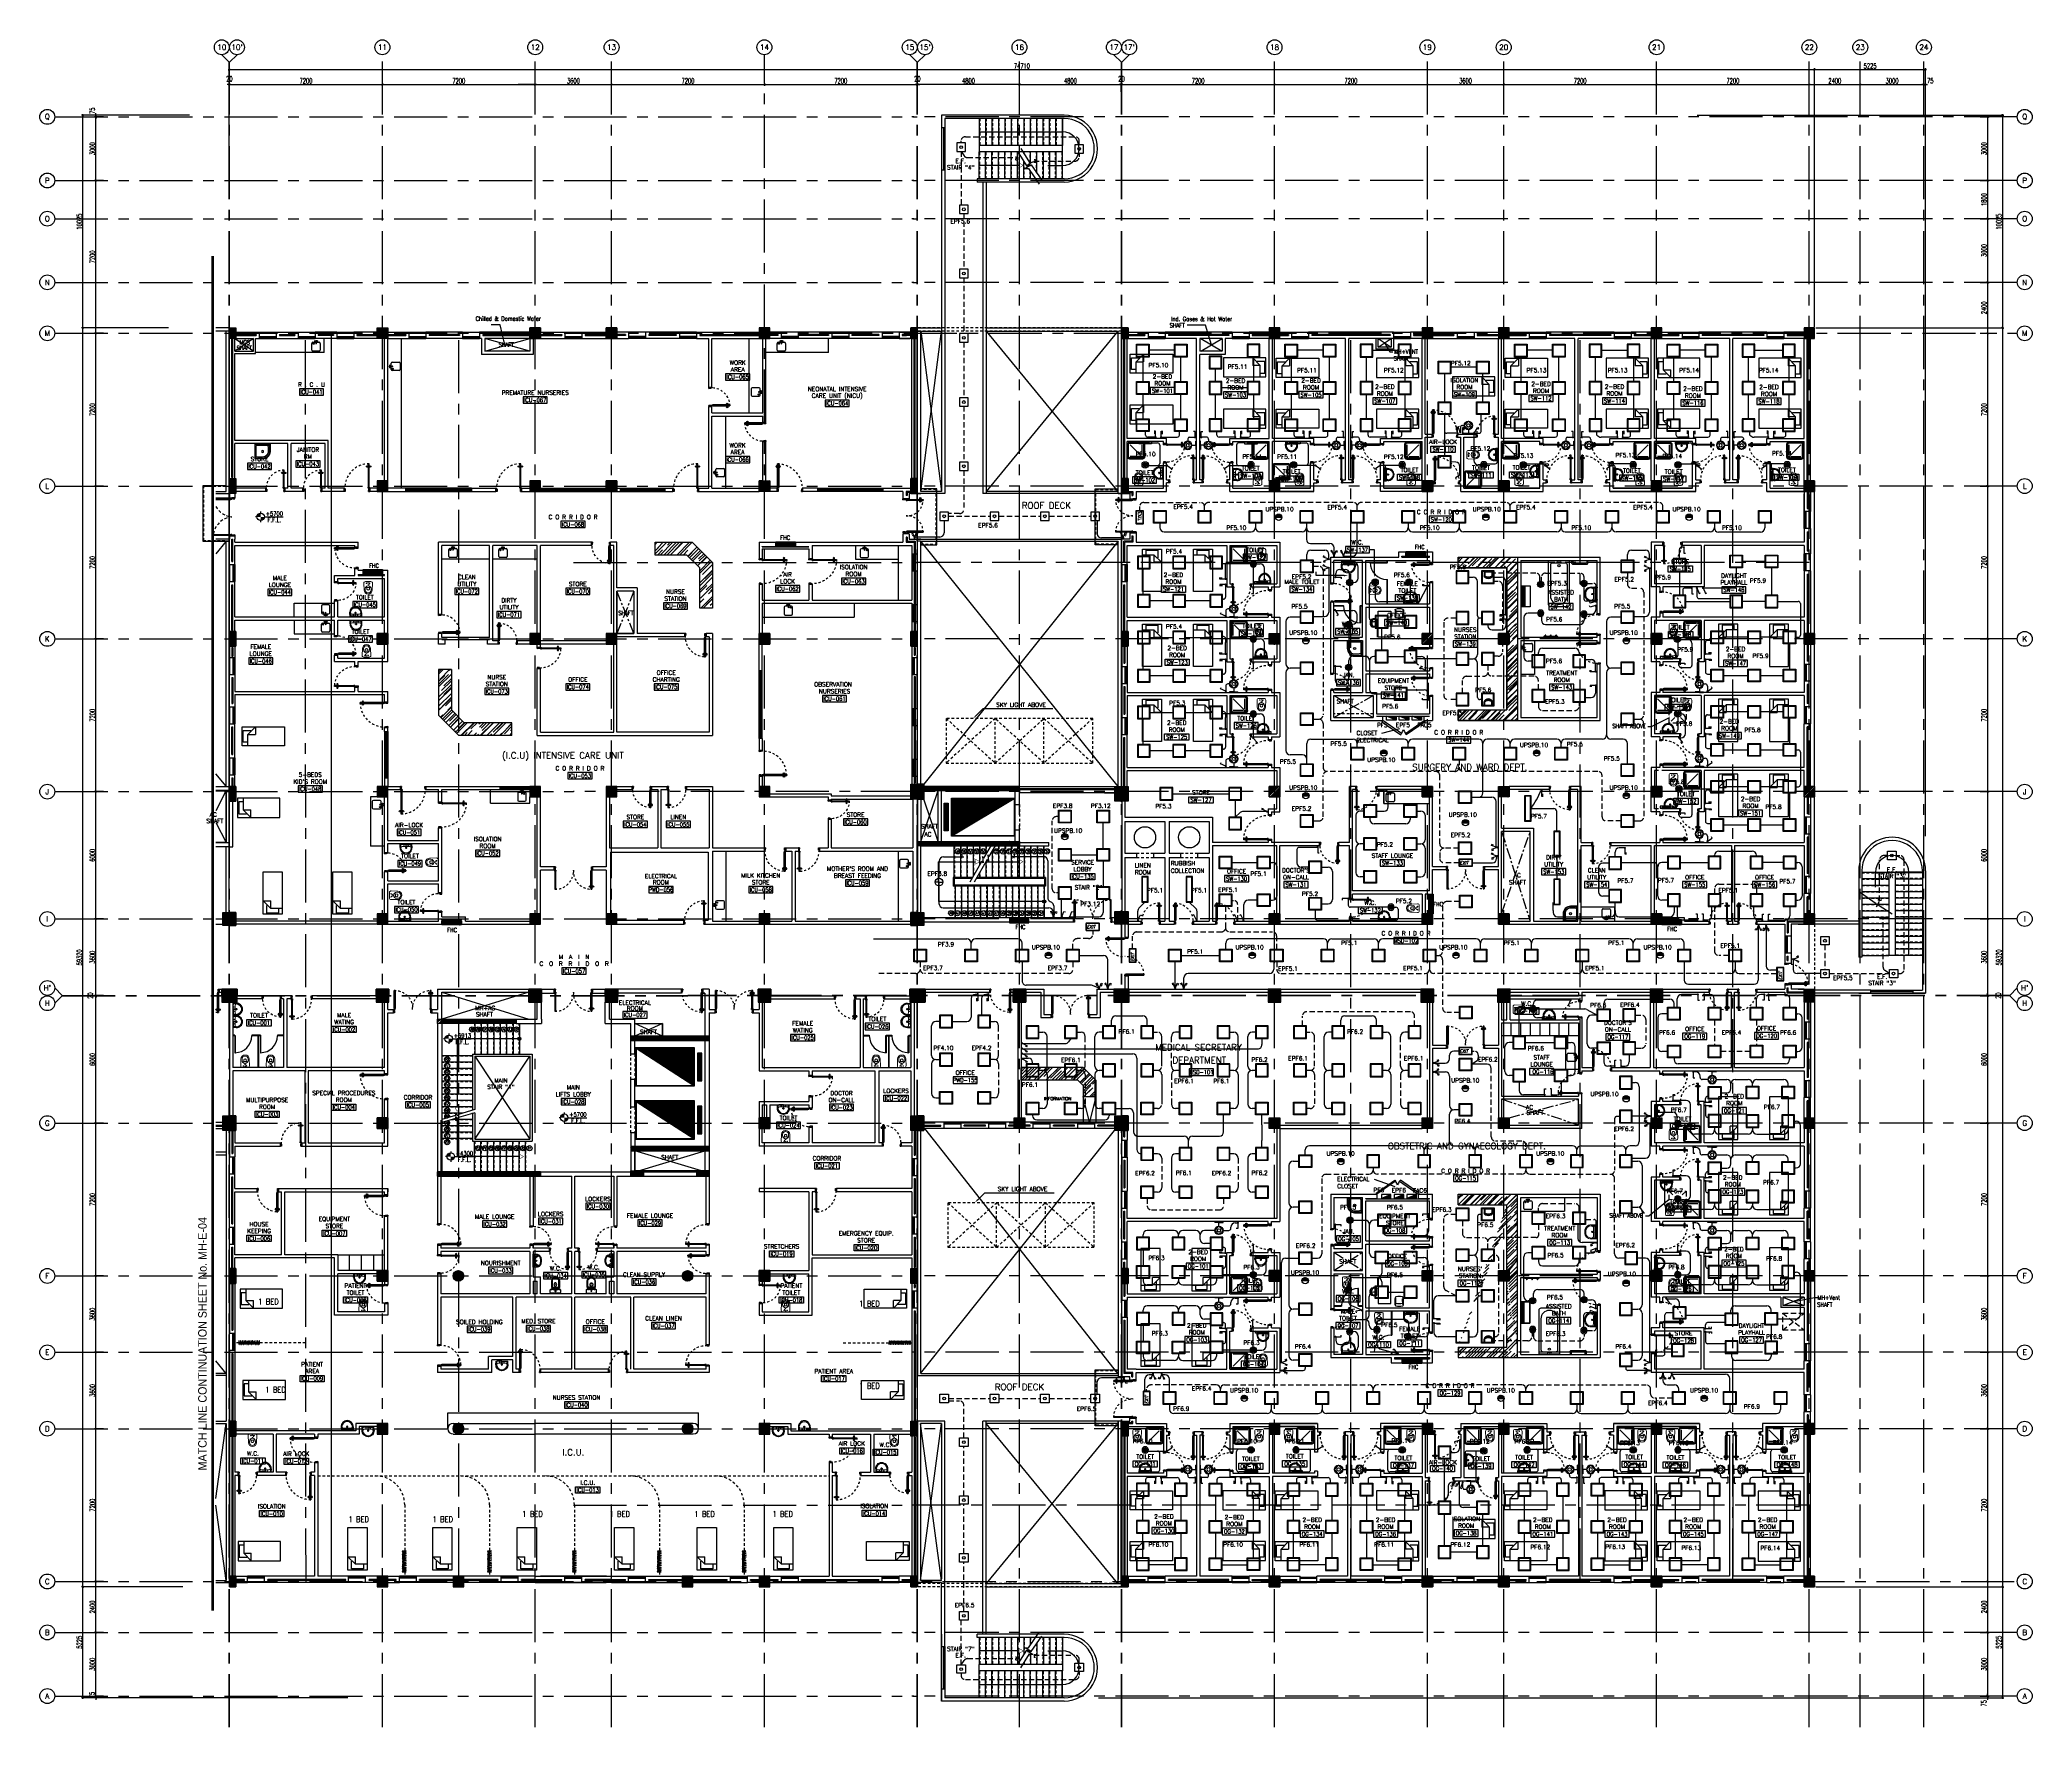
# Model space of a CAD drawing. Extents: x -0.3 to 93.5, y -1.1 to 78.4.
import ezdxf
from ezdxf.enums import TextEntityAlignment as Align

# ---------------------------------------------------------------- set-up
doc = ezdxf.new("R2010")
doc.units = 0
doc.header["$MEASUREMENT"] = 0
doc.header["$PDMODE"] = 34
for name, pattern in [('CENTER2', [1.125, 0.75, -0.125, 0.125, -0.125]), ('CENTERX2', [4, 2.5, -0.5, 0.5, -0.5]), ('DASHED', [0.75, 0.5, -0.25]), ('HIDDEN', [0.375, 0.25, -0.125]), ('HIDDEN2', [0.1875, 0.125, -0.0625])]:
    doc.linetypes.add(name, pattern=pattern)
doc.layers.get('0').update_dxf_attribs({"linetype": 'CONTINUOUS'})
doc.layers.get('DEFPOINTS').update_dxf_attribs({"linetype": 'CONTINUOUS'})
for name, color, linetype in [('A-FUR-ACCES', 7, 'CONTINUOUS'), ('A-TILES', 11, 'CONTINUOUS'), ('A_COUNTER', 11, 'CONTINUOUS'), ('A_CUBICLE_CURTAINS', 11, 'HIDDEN'), ('ALM', 11, 'CONTINUOUS'), ('AX-CR', 11, 'CONTINUOUS'), ('AX-DIM', 11, 'CONTINUOUS'), ('AX-TXT', 2, 'CONTINUOUS'), ('AXES', 11, 'CENTERX2'), ('COL', 11, 'CONTINUOUS'), ('COUNTER', 11, 'CONTINUOUS'), ('D_CURTAIN', 11, 'HIDDEN'), ('DOOR', 7, 'CONTINUOUS'), ('E-CLINE', 2, 'CONTINUOUS'), ('E-HLINE', 2, 'HIDDEN'), ('E-LEGEND', 3, 'CONTINUOUS'), ('E-LITE', 4, 'CONTINUOUS'), ('E-PANELBX', 3, 'CONTINUOUS'), ('E-SWITCH', 4, 'CONTINUOUS'), ('E-TEXT', 4, 'CONTINUOUS'), ('E-TRXT', 4, 'CONTINUOUS'), ('EL-LITE', 4, 'CONTINUOUS'), ('Ele', 11, 'CONTINUOUS'), ('ELEV', 11, 'CONTINUOUS'), ('FHC', 11, 'CONTINUOUS'), ('FIX', 11, 'CONTINUOUS'), ('FMCHAIR', 11, 'CONTINUOUS'), ('FMDESK', 11, 'CONTINUOUS'), ('FUR', 11, 'CONTINUOUS'), ('HAT', 11, 'CONTINUOUS'), ('HIDDEN', 11, 'HIDDEN2'), ('INSUL', 11, 'CONTINUOUS'), ('LEV-PL', 11, 'CONTINUOUS'), ('LIFTS', 11, 'CONTINUOUS'), ('Locker', 11, 'CONTINUOUS'), ('ME-FIX', 11, 'CONTINUOUS'), ('NON-MEDICAL', 11, 'CONTINUOUS'), ('PART', 11, 'CONTINUOUS'), ('PROJ-L', 11, 'CONTINUOUS'), ('RM-BOX', 11, 'CONTINUOUS'), ('RM-IND', 11, 'CONTINUOUS'), ('RM-NAME', 11, 'CONTINUOUS'), ('RM-NO', 11, 'CONTINUOUS'), ('ROOF', 11, 'CONTINUOUS'), ('RS20', 11, 'CONTINUOUS'), ('SHAFT', 11, 'CONTINUOUS'), ('SHAFTS', 11, 'CONTINUOUS'), ('STR', 11, 'CONTINUOUS'), ('SUNI-FUR', 11, 'CONTINUOUS'), ('TEXT', 6, 'CONTINUOUS'), ('TXT1', 2, 'CONTINUOUS'), ('WALL', 11, 'CONTINUOUS'), ('WIN', 11, 'CONTINUOUS')]:
    doc.layers.add(name, color=color, linetype=linetype)
doc.styles.add('ITALICC', font='italicc')
doc.styles.add('ROMANC', font='romanc', dxfattribs={"height": 0.1})
doc.styles.add('ROMANS', font='ROMANS.shx', dxfattribs={"width": 0.6})
doc.styles.add('RS20', font='ROMANS.shx', dxfattribs={"height": 0.2})
doc.styles.add('S', font='ROMANS.SHX')
doc.styles.add('TTXT', font='swisse.ttf', dxfattribs={"width": 0.6})
doc.dimstyles.new('STANDARD in', dxfattribs={"dimtxt": 0.24, "dimasz": 0.1, "dimexe": 0.07, "dimexo": 0.05, "dimgap": 0.05, "dimtad": 1, "dimdec": 0, "dimlfac": 1000, "dimzin": 0, "dimdsep": 46, "dimtxsty": 'ROMANS', "dimblk": 'ARCHTICK', "dimcen": 0.05, "dimdle": 0.05, "dimclrd": 7, "dimclre": 7, "dimclrt": 2, "dimadec": 0, "dimazin": 0, "dimtfac": 1, "dimtdec": 0, "dimtmove": 2, "dimatfit": 3, "dimldrblk": 'ARCHTICK', "dimfxl": 0, "dimtolj": 1, "dimtzin": 0, "dimarcsym": 0})
pattern_1 = [(45, (-249.90383, -112.74973), (0.25455844, 0.6788225), [4.5, -0.6, 1.5, -0.3]), (45, (-249.72776, -112.36153), (-0.49426764, 0.07000357), [0.9, -0.099, 1.8, -0.225]), (45, (-249.97808, -112.46336), (0.96095812, 1.24521504), [2.4, -0.42, 1.2, -0.3])]
pattern_2 = [(135, (341.528535, -18.041005), (0.0265165043, 0.0265165043), [])]
pattern_3 = [(45, (-249.90383, -18.041005), (-0.0265165043, 0.0265165043), [])]
pattern_4 = [(45, (-276011.783146, -57293.012927), (-0.0265165042945, 0.0265165042945), [])]

# ---------------------------------------------------------------- blocks, each defined once
blk = doc.blocks.new('L42')
at = {"layer": 'E-LITE'}
for p, q in [((0.3, 0.3), (-0.3, 0.3)), ((-0.3, 0.3), (-0.3, -0.3)), ((0.3, -0.3), (0.3, 0.3)), ((-0.3, -0.3), (0.3, -0.3))]:
    blk.add_line(p, q, dxfattribs=at)
at = {"layer": 'E-LITE', "color": 8}
blk.add_lwpolyline([(-0.27, 0.27), (-0.27, -0.27), (0.27, -0.27), (0.27, 0.27)], close=True, dxfattribs=at)
blk = doc.blocks.new('RM1')
at = {"layer": 'RM-BOX'}
blk.add_lwpolyline([(570, -200), (-570, -200), (-570, -500), (570, -500)], close=True, dxfattribs=at)
at = {"layer": 'RM-NAME', "style": 'ROMANS'}
for tag, p in [('ROOMNAME1', (0, 324)), ('ROOMNAME2', (0, 0))]:
    blk.add_attdef(tag, text='', height=200, dxfattribs=at).set_placement(p, align=Align.MIDDLE)
at = {"layer": 'RM-NO', "style": 'ROMANS', "width": 0.8}
blk.add_attdef('ROOMNO', text='', height=200, dxfattribs=at).set_placement((0, -350), align=Align.MIDDLE)
blk = doc.blocks.new('*X59')
at = {"color": 0}
for p, q in [((80579, 149522), (81047, 149990)), ((80579, 149575), (80994, 149990)), ((80579, 149628), (80941, 149990)), ((80579, 149681), (80888, 149990)), ((80579, 149734), (80835, 149990)), ((80579, 149787), (80782, 149990)), ((80579, 149840), (80729, 149990)), ((80579, 149893), (80676, 149990)), ((80579, 149946), (80623, 149990)), ((80600, 149490), (81079, 149969)), ((80653, 149490), (81079, 149916)), ((80706, 149490), (81079, 149863)), ((80759, 149490), (81079, 149810)), ((80812, 149490), (81079, 149757)), ((80865, 149490), (81079, 149704)), ((80918, 149490), (81079, 149651)), ((80971, 149490), (81079, 149598)), ((81024, 149490), (81079, 149545)), ((81077, 149490), (81079, 149492))]:
    blk.add_line(p, q, dxfattribs=at)
blk = doc.blocks.new('*X58')
at = {"color": 0}
for p, q in [((84179, 149516), (84653, 149990)), ((84179, 149569), (84600, 149990)), ((84179, 149622), (84547, 149990)), ((84179, 149675), (84494, 149990)), ((84179, 149728), (84441, 149990)), ((84179, 149781), (84388, 149990)), ((84179, 149834), (84335, 149990)), ((84179, 149887), (84282, 149990)), ((84179, 149940), (84229, 149990)), ((84206, 149490), (84679, 149963)), ((84259, 149490), (84679, 149910)), ((84312, 149490), (84679, 149857)), ((84365, 149490), (84679, 149804)), ((84418, 149490), (84679, 149751)), ((84471, 149490), (84679, 149698)), ((84524, 149490), (84679, 149645)), ((84577, 149490), (84679, 149592)), ((84630, 149490), (84679, 149539))]:
    blk.add_line(p, q, dxfattribs=at)
blk = doc.blocks.new('*X57')
at = {"color": 0}
for p, q in [((80579, 155515), (81054, 155990)), ((80579, 155568), (81001, 155990)), ((80579, 155621), (80948, 155990)), ((80579, 155674), (80895, 155990)), ((80579, 155727), (80842, 155990)), ((80579, 155780), (80789, 155990)), ((80579, 155833), (80736, 155990)), ((80579, 155886), (80683, 155990)), ((80579, 155939), (80630, 155990)), ((80607, 155490), (81079, 155962)), ((80660, 155490), (81079, 155909)), ((80713, 155490), (81079, 155856)), ((80766, 155490), (81079, 155803)), ((80819, 155490), (81079, 155750)), ((80872, 155490), (81079, 155697)), ((80925, 155490), (81079, 155644)), ((80978, 155490), (81079, 155591)), ((81031, 155490), (81079, 155538))]:
    blk.add_line(p, q, dxfattribs=at)
blk = doc.blocks.new('*X56')
at = {"color": 0}
for p, q in [((84179, 155509), (84660, 155990)), ((84179, 155562), (84607, 155990)), ((84179, 155615), (84554, 155990)), ((84179, 155668), (84501, 155990)), ((84179, 155721), (84448, 155990)), ((84179, 155774), (84395, 155990)), ((84179, 155827), (84342, 155990)), ((84179, 155880), (84289, 155990)), ((84179, 155933), (84236, 155990)), ((84179, 155986), (84183, 155990)), ((84213, 155490), (84679, 155956)), ((84266, 155490), (84679, 155903)), ((84319, 155490), (84679, 155850)), ((84372, 155490), (84679, 155796)), ((84426, 155490), (84679, 155743)), ((84479, 155490), (84679, 155690)), ((84532, 155490), (84679, 155637)), ((84585, 155490), (84679, 155584)), ((84638, 155490), (84679, 155531))]:
    blk.add_line(p, q, dxfattribs=at)
blk = doc.blocks.new('*X54')
at = {"color": 0}
for p, q in [((84179, 169934), (84635, 170390)), ((84179, 169987), (84582, 170390)), ((84179, 170040), (84529, 170390)), ((84179, 170093), (84476, 170390)), ((84179, 170146), (84423, 170390)), ((84179, 170199), (84370, 170390)), ((84179, 170252), (84317, 170390)), ((84179, 170305), (84264, 170390)), ((84179, 170358), (84211, 170390)), ((84188, 169890), (84679, 170381)), ((84241, 169890), (84679, 170328)), ((84294, 169890), (84679, 170274)), ((84347, 169890), (84679, 170221)), ((84401, 169890), (84679, 170168)), ((84454, 169890), (84679, 170115)), ((84507, 169890), (84679, 170062)), ((84560, 169890), (84679, 170009)), ((84613, 169890), (84679, 169956)), ((84666, 169890), (84679, 169903))]:
    blk.add_line(p, q, dxfattribs=at)
blk = doc.blocks.new('*X53')
at = {"color": 0}
for p, q in [((80579, 169940), (81029, 170390)), ((80579, 169993), (80976, 170390)), ((80579, 170046), (80923, 170390)), ((80579, 170099), (80870, 170390)), ((80579, 170152), (80817, 170390)), ((80579, 170205), (80764, 170390)), ((80579, 170258), (80711, 170390)), ((80579, 170311), (80658, 170390)), ((80579, 170364), (80605, 170390)), ((80582, 169890), (81079, 170387)), ((80635, 169890), (81079, 170334)), ((80688, 169890), (81079, 170281)), ((80741, 169890), (81079, 170228)), ((80794, 169890), (81079, 170175)), ((80847, 169890), (81079, 170122)), ((80900, 169890), (81079, 170069)), ((80953, 169890), (81079, 170016)), ((81006, 169890), (81079, 169963)), ((81059, 169890), (81079, 169910))]:
    blk.add_line(p, q, dxfattribs=at)
blk = doc.blocks.new('*X52')
at = {"color": 0}
for p, q in [((80579, 177099), (81070, 177590)), ((80579, 177152), (81017, 177590)), ((80579, 177205), (80964, 177590)), ((80579, 177258), (80911, 177590)), ((80579, 177311), (80858, 177590)), ((80579, 177364), (80804, 177590)), ((80579, 177417), (80751, 177590)), ((80579, 177471), (80698, 177590)), ((80579, 177524), (80645, 177590)), ((80579, 177577), (80592, 177590)), ((80623, 177090), (81079, 177546)), ((80676, 177090), (81079, 177493)), ((80729, 177090), (81079, 177440)), ((80782, 177090), (81079, 177387)), ((80835, 177090), (81079, 177334)), ((80888, 177090), (81079, 177281)), ((80941, 177090), (81079, 177228)), ((80994, 177090), (81079, 177175)), ((81047, 177090), (81079, 177122))]:
    blk.add_line(p, q, dxfattribs=at)
blk = doc.blocks.new('*X51')
at = {"color": 0}
for p, q in [((84179, 177093), (84676, 177590)), ((84179, 177146), (84623, 177590)), ((84179, 177199), (84570, 177590)), ((84179, 177252), (84517, 177590)), ((84179, 177305), (84464, 177590)), ((84179, 177358), (84411, 177590)), ((84179, 177411), (84358, 177590)), ((84179, 177464), (84305, 177590)), ((84179, 177517), (84252, 177590)), ((84179, 177570), (84199, 177590)), ((84229, 177090), (84679, 177540)), ((84282, 177090), (84679, 177487)), ((84335, 177090), (84679, 177434)), ((84388, 177090), (84679, 177381)), ((84441, 177090), (84679, 177328)), ((84494, 177090), (84679, 177275)), ((84547, 177090), (84679, 177222)), ((84600, 177090), (84679, 177169)), ((84653, 177090), (84679, 177116))]:
    blk.add_line(p, q, dxfattribs=at)
blk = doc.blocks.new('AXU')
at = {"layer": 'AX-CR'}
blk.add_circle((0, 350), 350, dxfattribs=at)
at = {"layer": 'AX-TXT', "style": 'ROMANS'}
blk.add_attdef('AX', text='', height=250, dxfattribs=at).set_placement((0, 350), align=Align.MIDDLE)
blk = doc.blocks.new('_ARCHTICK')
at = {"color": 0, "linetype": 'ByBlock', "const_width": 0.15}
blk.add_lwpolyline([(-0.5, -0.5), (0.5, 0.5)], dxfattribs=at)
blk = doc.blocks.new('*D122')
at = {"layer": 'AX-DIM', "color": 7, "lineweight": -2, "ltscale": 0.3}
for p, q in [((22.942, 76.298), (26.642, 76.298)), ((22.992, 75.948), (22.992, 76.368)), ((26.592, 75.948), (26.592, 76.368))]:
    blk.add_line(p, q, dxfattribs=at)
at = {"layer": 'DEFPOINTS', "color": 0, "ltscale": 0.3}
for p in [(26.592, 76.298), (22.992, 75.898), (26.592, 75.898)]:
    blk.add_point(p, dxfattribs=at)
at = {"layer": 'AX-DIM', "color": 7, "lineweight": -2, "ltscale": 0.3, "xscale": 0.1, "yscale": 0.1, "zscale": 0.1, "rotation": 180}
blk.add_blockref('_ARCHTICK', (22.992, 76.298), dxfattribs=at)
at = {"layer": 'AX-DIM', "color": 7, "lineweight": -2, "ltscale": 0.3, "xscale": 0.1, "yscale": 0.1, "zscale": 0.1}
blk.add_blockref('_ARCHTICK', (26.592, 76.298), dxfattribs=at)
at = {"layer": 'AX-DIM', "color": 2, "ltscale": 0.3, "insert": (24.792, 76.468), "char_height": 0.24, "attachment_point": 5, "style": 'ROMANS'}
blk.add_mtext('\\A1;3600', dxfattribs=at)
blk = doc.blocks.new('COL50')
at = {"layer": 'COL'}
blk.add_lwpolyline([(-250, 250), (-250, -250), (250, -250), (250, 250)], close=True, dxfattribs=at)
blk = doc.blocks.new('*D123')
at = {"layer": 'AX-DIM', "color": 7, "lineweight": -2, "ltscale": 0.3}
for p, q in [((26.542, 76.298), (33.842, 76.298)), ((26.592, 76.348), (26.592, 76.368)), ((33.792, 76.348), (33.792, 76.368))]:
    blk.add_line(p, q, dxfattribs=at)
at = {"layer": 'DEFPOINTS', "color": 0, "ltscale": 0.3}
for p in [(26.592, 76.298), (33.792, 76.298), (33.792, 76.298)]:
    blk.add_point(p, dxfattribs=at)
at = {"layer": 'AX-DIM', "color": 7, "lineweight": -2, "ltscale": 0.3, "xscale": 0.1, "yscale": 0.1, "zscale": 0.1, "rotation": 180}
blk.add_blockref('_ARCHTICK', (26.592, 76.298), dxfattribs=at)
at = {"layer": 'AX-DIM', "color": 7, "lineweight": -2, "ltscale": 0.3, "xscale": 0.1, "yscale": 0.1, "zscale": 0.1}
blk.add_blockref('_ARCHTICK', (33.792, 76.298), dxfattribs=at)
at = {"layer": 'AX-DIM', "color": 2, "ltscale": 0.3, "insert": (30.192, 76.468), "char_height": 0.24, "attachment_point": 5, "style": 'ROMANS'}
blk.add_mtext('\\A1;7200', dxfattribs=at)
blk = doc.blocks.new('*D124')
at = {"layer": 'AX-DIM', "color": 7, "lineweight": -2, "ltscale": 0.3}
for p, q in [((33.742, 76.298), (41.042, 76.298)), ((33.792, 76.324), (33.792, 76.228)), ((40.992, 76.324), (40.992, 76.228))]:
    blk.add_line(p, q, dxfattribs=at)
at = {"layer": 'DEFPOINTS', "color": 0, "ltscale": 0.3}
for p in [(33.792, 76.374), (40.992, 76.374), (40.992, 76.298)]:
    blk.add_point(p, dxfattribs=at)
at = {"layer": 'AX-DIM', "color": 7, "lineweight": -2, "ltscale": 0.3, "xscale": 0.1, "yscale": 0.1, "zscale": 0.1, "rotation": 180}
blk.add_blockref('_ARCHTICK', (33.792, 76.298), dxfattribs=at)
at = {"layer": 'AX-DIM', "color": 7, "lineweight": -2, "ltscale": 0.3, "xscale": 0.1, "yscale": 0.1, "zscale": 0.1}
blk.add_blockref('_ARCHTICK', (40.992, 76.298), dxfattribs=at)
at = {"layer": 'AX-DIM', "color": 2, "ltscale": 0.3, "insert": (37.392, 76.468), "char_height": 0.24, "attachment_point": 5, "style": 'ROMANS'}
blk.add_mtext('\\A1;7200', dxfattribs=at)
blk = doc.blocks.new('*X60')
at = {"color": 0}
for p, q in [((73379, 118298), (73831, 118750)), ((73379, 118351), (73778, 118750)), ((73379, 118404), (73725, 118750)), ((73379, 118457), (73672, 118750)), ((73379, 118510), (73619, 118750)), ((73379, 118563), (73566, 118750)), ((73379, 118616), (73513, 118750)), ((73379, 118669), (73460, 118750)), ((73379, 118722), (73407, 118750)), ((73384, 118250), (73879, 118745)), ((73437, 118250), (73879, 118692)), ((73490, 118250), (73879, 118639)), ((73543, 118250), (73879, 118586)), ((73596, 118250), (73879, 118533)), ((73649, 118250), (73879, 118480)), ((73702, 118250), (73879, 118427)), ((73755, 118250), (73879, 118374)), ((73808, 118250), (73879, 118321)), ((73861, 118250), (73879, 118268))]:
    blk.add_line(p, q, dxfattribs=at)
blk = doc.blocks.new('*X61')
at = {"color": 0}
for p, q in [((84179, 118279), (84650, 118750)), ((84179, 118332), (84596, 118750)), ((84179, 118386), (84543, 118750)), ((84179, 118439), (84490, 118750)), ((84179, 118492), (84437, 118750)), ((84179, 118545), (84384, 118750)), ((84179, 118598), (84331, 118750)), ((84179, 118651), (84278, 118750)), ((84179, 118704), (84225, 118750)), ((84203, 118250), (84679, 118726)), ((84256, 118250), (84679, 118673)), ((84309, 118250), (84679, 118620)), ((84362, 118250), (84679, 118567)), ((84415, 118250), (84679, 118514)), ((84468, 118250), (84679, 118461)), ((84521, 118250), (84679, 118408)), ((84574, 118250), (84679, 118355)), ((84627, 118250), (84679, 118302))]:
    blk.add_line(p, q, dxfattribs=at)
blk = doc.blocks.new('*X62')
at = {"color": 0}
for p, q in [((84179, 132651), (84678, 133150)), ((84179, 132704), (84625, 133150)), ((84179, 132757), (84571, 133150)), ((84179, 132810), (84518, 133150)), ((84179, 132864), (84465, 133150)), ((84179, 132917), (84412, 133150)), ((84179, 132970), (84359, 133150)), ((84179, 133023), (84306, 133150)), ((84179, 133076), (84253, 133150)), ((84179, 133129), (84200, 133150)), ((84231, 132650), (84679, 133098)), ((84284, 132650), (84679, 133045)), ((84337, 132650), (84679, 132992)), ((84390, 132650), (84679, 132939)), ((84443, 132650), (84679, 132886)), ((84496, 132650), (84679, 132833)), ((84549, 132650), (84679, 132780)), ((84602, 132650), (84679, 132727)), ((84655, 132650), (84679, 132674))]:
    blk.add_line(p, q, dxfattribs=at)
blk = doc.blocks.new('*X55')
at = {"color": 0}
for p, q in [((84179, 162721), (84648, 163190)), ((84179, 162774), (84595, 163190)), ((84179, 162827), (84542, 163190)), ((84179, 162880), (84489, 163190)), ((84179, 162933), (84436, 163190)), ((84179, 162986), (84383, 163190)), ((84179, 163039), (84330, 163190)), ((84179, 163092), (84277, 163190)), ((84179, 163145), (84224, 163190)), ((84201, 162690), (84679, 163168)), ((84254, 162690), (84679, 163115)), ((84307, 162690), (84679, 163062)), ((84360, 162690), (84679, 163009)), ((84413, 162690), (84679, 162956)), ((84466, 162690), (84679, 162903)), ((84519, 162690), (84679, 162850)), ((84572, 162690), (84679, 162797)), ((84625, 162690), (84679, 162744))]:
    blk.add_line(p, q, dxfattribs=at)
blk = doc.blocks.new('*X64')
at = {"color": 0}
for p, q in [((503899, 131750), (506612, 131750)), ((503977, 131700), (506612, 131700)), ((504055, 131650), (506612, 131650)), ((504132, 131600), (506612, 131600)), ((504210, 131550), (506612, 131550)), ((504288, 131500), (506612, 131500)), ((504366, 131450), (506612, 131450)), ((504444, 131400), (506612, 131400)), ((504522, 131350), (506612, 131350)), ((504600, 131300), (506612, 131300)), ((504677, 131250), (506612, 131250)), ((504755, 131200), (506612, 131200)), ((504833, 131150), (506612, 131150)), ((504911, 131100), (506612, 131100)), ((504989, 131050), (506612, 131050)), ((505067, 131000), (506612, 131000)), ((505145, 130950), (506612, 130950)), ((505222, 130900), (506612, 130900)), ((505300, 130850), (506612, 130850)), ((505378, 130800), (506612, 130800)), ((505456, 130750), (506612, 130750)), ((505534, 130700), (506612, 130700)), ((505612, 130650), (506612, 130650)), ((505690, 130600), (506612, 130600)), ((505767, 130550), (506612, 130550)), ((505845, 130500), (506612, 130500)), ((505923, 130450), (506612, 130450)), ((506001, 130400), (506612, 130400)), ((506079, 130350), (506612, 130350)), ((506157, 130300), (506612, 130300)), ((506235, 130250), (506612, 130250)), ((506312, 130200), (506612, 130200)), ((506390, 130150), (506612, 130150)), ((506468, 130100), (506612, 130100)), ((506546, 130050), (506612, 130050))]:
    blk.add_line(p, q, dxfattribs=at)
blk = doc.blocks.new('*X63')
at = {"color": 0}
for p, q in [((140176, 227700), (140376, 227700)), ((140176, 227650), (140376, 227650)), ((140176, 227600), (140376, 227600)), ((140176, 227550), (140376, 227550)), ((140176, 227500), (140376, 227500)), ((140176, 227450), (140376, 227450)), ((140176, 227400), (140376, 227400)), ((140176, 227350), (140376, 227350)), ((140176, 227300), (140376, 227300)), ((140176, 227250), (140376, 227250)), ((140176, 227200), (140376, 227200)), ((140176, 227150), (140376, 227150)), ((140176, 227100), (140376, 227100)), ((140176, 227050), (140376, 227050)), ((140176, 227000), (140376, 227000)), ((140176, 226950), (140376, 226950)), ((140176, 226900), (140376, 226900)), ((140176, 226850), (140376, 226850)), ((140176, 226800), (140376, 226800)), ((140176, 226750), (140376, 226750)), ((140176, 226700), (140376, 226700)), ((140176, 226650), (140376, 226650)), ((140176, 226600), (140376, 226600)), ((140176, 226550), (140376, 226550)), ((140176, 226500), (140376, 226500)), ((140176, 226450), (140376, 226450))]:
    blk.add_line(p, q, dxfattribs=at)
blk = doc.blocks.new('*X66')
at = {"color": 0}
for p, q in [((197839, 138813), (198025, 139000)), ((197839, 138866), (197972, 139000)), ((197839, 138919), (197919, 139000)), ((197839, 138972), (197866, 139000)), ((197879, 138800), (198079, 139000)), ((197932, 138800), (198132, 139000)), ((197985, 138800), (198185, 139000)), ((198038, 138800), (198238, 139000)), ((198091, 138800), (198291, 139000)), ((198144, 138800), (198344, 139000)), ((198197, 138800), (198397, 139000)), ((198250, 138800), (198450, 139000)), ((198303, 138800), (198503, 139000)), ((198356, 138800), (198556, 139000)), ((198409, 138800), (198609, 139000)), ((198462, 138800), (198662, 139000)), ((198515, 138800), (198715, 139000)), ((198568, 138800), (198768, 139000)), ((198621, 138800), (198821, 139000)), ((198674, 138800), (198874, 139000)), ((198727, 138800), (198927, 139000)), ((198780, 138800), (198980, 139000)), ((198833, 138800), (199033, 139000)), ((198886, 138800), (199086, 139000)), ((198939, 138800), (199139, 139000)), ((198992, 138800), (199192, 139000)), ((199045, 138800), (199245, 139000)), ((199098, 138800), (199298, 139000)), ((199151, 138800), (199351, 139000)), ((199204, 138800), (199404, 139000)), ((199257, 138800), (199457, 139000)), ((199310, 138800), (199510, 139000)), ((199363, 138800), (199563, 139000)), ((199416, 138800), (199616, 139000)), ((199469, 138800), (199669, 139000)), ((199523, 138800), (199723, 139000)), ((199576, 138800), (199776, 139000)), ((199629, 138800), (199829, 139000)), ((199682, 138800), (199882, 139000)), ((199735, 138800), (199935, 139000)), ((199788, 138800), (199988, 139000)), ((199841, 138800), (200041, 139000)), ((199894, 138800), (200094, 139000)), ((199947, 138800), (200147, 139000)), ((200000, 138800), (200200, 139000)), ((200053, 138800), (200253, 139000)), ((200106, 138800), (200306, 139000)), ((200159, 138800), (200359, 139000)), ((200212, 138800), (200412, 139000)), ((200265, 138800), (200465, 139000)), ((200318, 138800), (200518, 139000)), ((200371, 138800), (200571, 139000)), ((200424, 138800), (200624, 139000)), ((200477, 138800), (200677, 139000)), ((200530, 138800), (200730, 139000)), ((200583, 138800), (200783, 139000)), ((200636, 138800), (200836, 139000)), ((200689, 138800), (200889, 139000)), ((200742, 138800), (200942, 139000)), ((200795, 138800), (200995, 139000)), ((200848, 138800), (201048, 139000)), ((200901, 138800), (201101, 139000)), ((200954, 138800), (201154, 139000)), ((201007, 138800), (201207, 139000)), ((201060, 138800), (201260, 139000)), ((201114, 138800), (201314, 139000)), ((201167, 138800), (201367, 139000)), ((201220, 138800), (201420, 139000)), ((201273, 138800), (201473, 139000)), ((201326, 138800), (201526, 139000)), ((201379, 138800), (201539, 138960)), ((201432, 138800), (201539, 138907)), ((201485, 138800), (201539, 138854))]:
    blk.add_line(p, q, dxfattribs=at)
blk = doc.blocks.new('*X65')
at = {"color": 0}
for p, q in [((197839, 143639), (197999, 143800)), ((197839, 143692), (197946, 143800)), ((197839, 143745), (197893, 143800)), ((197853, 143600), (198053, 143800)), ((197906, 143600), (198106, 143800)), ((197959, 143600), (198159, 143800)), ((198012, 143600), (198212, 143800)), ((198065, 143600), (198265, 143800)), ((198118, 143600), (198318, 143800)), ((198171, 143600), (198371, 143800)), ((198224, 143600), (198424, 143800)), ((198277, 143600), (198477, 143800)), ((198330, 143600), (198530, 143800)), ((198383, 143600), (198583, 143800)), ((198436, 143600), (198636, 143800)), ((198489, 143600), (198689, 143800)), ((198542, 143600), (198742, 143800)), ((198595, 143600), (198795, 143800)), ((198648, 143600), (198848, 143800)), ((198701, 143600), (198901, 143800)), ((198754, 143600), (198954, 143800)), ((198807, 143600), (199007, 143800)), ((198860, 143600), (199060, 143800)), ((198913, 143600), (199113, 143800)), ((198966, 143600), (199166, 143800)), ((199019, 143600), (199219, 143800)), ((199072, 143600), (199272, 143800)), ((199125, 143600), (199325, 143800)), ((199178, 143600), (199378, 143800)), ((199231, 143600), (199431, 143800)), ((199284, 143600), (199484, 143800)), ((199337, 143600), (199537, 143800)), ((199390, 143600), (199590, 143800)), ((199443, 143600), (199643, 143800)), ((199497, 143600), (199697, 143800)), ((199550, 143600), (199750, 143800)), ((199603, 143600), (199803, 143800)), ((199656, 143600), (199856, 143800)), ((199709, 143600), (199909, 143800)), ((199762, 143600), (199962, 143800)), ((199815, 143600), (200015, 143800)), ((199868, 143600), (200068, 143800)), ((199921, 143600), (200121, 143800)), ((199974, 143600), (200174, 143800)), ((200027, 143600), (200227, 143800)), ((200080, 143600), (200280, 143800)), ((200133, 143600), (200333, 143800)), ((200186, 143600), (200386, 143800)), ((200239, 143600), (200439, 143800)), ((200292, 143600), (200492, 143800)), ((200345, 143600), (200545, 143800)), ((200398, 143600), (200598, 143800)), ((200451, 143600), (200651, 143800)), ((200504, 143600), (200704, 143800)), ((200557, 143600), (200757, 143800)), ((200610, 143600), (200810, 143800)), ((200663, 143600), (200863, 143800)), ((200716, 143600), (200916, 143800)), ((200769, 143600), (200969, 143800)), ((200822, 143600), (201022, 143800)), ((200875, 143600), (201075, 143800)), ((200928, 143600), (201128, 143800)), ((200981, 143600), (201181, 143800)), ((201034, 143600), (201234, 143800)), ((201088, 143600), (201288, 143800)), ((201141, 143600), (201341, 143800)), ((201194, 143600), (201394, 143800)), ((201247, 143600), (201447, 143800)), ((201300, 143600), (201500, 143800)), ((201353, 143600), (201539, 143786)), ((201406, 143600), (201539, 143733)), ((201459, 143600), (201539, 143680)), ((201512, 143600), (201539, 143627))]:
    blk.add_line(p, q, dxfattribs=at)
blk = doc.blocks.new('AXR')
at = {"layer": 'AX-CR'}
blk.add_circle((350, 0), 350, dxfattribs=at)
at = {"layer": 'AX-TXT', "style": 'ROMANS'}
blk.add_attdef('AX', text='', height=250, dxfattribs=at).set_placement((350, 0), align=Align.MIDDLE)
blk = doc.blocks.new('*D137')
at = {"layer": 'AX-DIM', "color": 7, "lineweight": -2, "ltscale": 0.3}
for p, q in [((8.522, 76.998), (83.332, 76.998)), ((8.572, 72.392), (8.572, 77.068)), ((83.282, 64.87), (83.282, 77.068))]:
    blk.add_line(p, q, dxfattribs=at)
at = {"layer": 'DEFPOINTS', "color": 0, "ltscale": 0.3}
for p in [(83.282, 76.998), (8.572, 72.342), (83.282, 64.82)]:
    blk.add_point(p, dxfattribs=at)
at = {"layer": 'AX-DIM', "color": 7, "lineweight": -2, "ltscale": 0.3, "xscale": 0.1, "yscale": 0.1, "zscale": 0.1, "rotation": 180}
blk.add_blockref('_ARCHTICK', (8.572, 76.998), dxfattribs=at)
at = {"layer": 'AX-DIM', "color": 7, "lineweight": -2, "ltscale": 0.3, "xscale": 0.1, "yscale": 0.1, "zscale": 0.1}
blk.add_blockref('_ARCHTICK', (83.282, 76.998), dxfattribs=at)
at = {"layer": 'AX-DIM', "color": 2, "ltscale": 0.3, "insert": (45.927, 77.168), "char_height": 0.24, "attachment_point": 5, "style": 'ROMANS'}
blk.add_mtext('\\A1;74710', dxfattribs=at)
blk = doc.blocks.new('*D138')
at = {"layer": 'AX-DIM', "color": 7, "lineweight": -2, "ltscale": 0.3}
for p, q in [((91.082, 69.97), (91.502, 69.97)), ((91.432, 70.02), (91.432, 66.92)), ((91.082, 66.97), (91.502, 66.97))]:
    blk.add_line(p, q, dxfattribs=at)
at = {"layer": 'DEFPOINTS', "color": 0, "ltscale": 0.3}
for p in [(91.032, 69.97), (91.032, 66.97), (91.432, 66.97)]:
    blk.add_point(p, dxfattribs=at)
at = {"layer": 'AX-DIM', "color": 7, "lineweight": -2, "ltscale": 0.3, "xscale": 0.1, "yscale": 0.1, "zscale": 0.1}
for p, rotation in [((91.432, 69.97), 90), ((91.432, 66.97), 270)]:
    blk.add_blockref('_ARCHTICK', p, dxfattribs=dict(at, rotation=rotation))
at = {"layer": 'AX-DIM', "color": 2, "ltscale": 0.3, "insert": (91.262, 68.47), "char_height": 0.24, "attachment_point": 5, "rotation": 90, "style": 'ROMANS'}
blk.add_mtext('\\A1;3000', dxfattribs=at)
blk = doc.blocks.new('*D139')
at = {"layer": 'AX-DIM', "color": 7, "lineweight": -2, "ltscale": 0.3}
for p, q in [((77.75, 74.845), (92.202, 74.845)), ((92.132, 74.895), (92.132, 64.77)), ((91.482, 64.82), (92.202, 64.82))]:
    blk.add_line(p, q, dxfattribs=at)
at = {"layer": 'DEFPOINTS', "color": 0, "ltscale": 0.3}
for p in [(77.7, 74.845), (91.432, 64.82), (92.132, 64.82)]:
    blk.add_point(p, dxfattribs=at)
at = {"layer": 'AX-DIM', "color": 7, "lineweight": -2, "ltscale": 0.3, "xscale": 0.1, "yscale": 0.1, "zscale": 0.1}
for p, rotation in [((92.132, 74.845), 90), ((92.132, 64.82), 270)]:
    blk.add_blockref('_ARCHTICK', p, dxfattribs=dict(at, rotation=rotation))
at = {"layer": 'AX-DIM', "color": 2, "ltscale": 0.3, "insert": (91.962, 69.832), "char_height": 0.24, "attachment_point": 5, "rotation": 90, "style": 'ROMANS'}
blk.add_mtext('\\A1;10025', dxfattribs=at)
blk = doc.blocks.new('*D140')
at = {"layer": 'AX-DIM', "color": 7, "lineweight": -2, "ltscale": 0.3}
for p, q in [((83.232, 76.998), (88.557, 76.998)), ((83.282, 76.348), (83.282, 77.068)), ((88.507, 40.87), (88.507, 77.068))]:
    blk.add_line(p, q, dxfattribs=at)
at = {"layer": 'DEFPOINTS', "color": 0, "ltscale": 0.3}
for p in [(88.507, 76.998), (83.282, 76.298), (88.507, 40.82)]:
    blk.add_point(p, dxfattribs=at)
at = {"layer": 'AX-DIM', "color": 7, "lineweight": -2, "ltscale": 0.3, "xscale": 0.1, "yscale": 0.1, "zscale": 0.1, "rotation": 180}
blk.add_blockref('_ARCHTICK', (83.282, 76.998), dxfattribs=at)
at = {"layer": 'AX-DIM', "color": 7, "lineweight": -2, "ltscale": 0.3, "xscale": 0.1, "yscale": 0.1, "zscale": 0.1}
blk.add_blockref('_ARCHTICK', (88.507, 76.998), dxfattribs=at)
at = {"layer": 'AX-DIM', "color": 2, "ltscale": 0.3, "insert": (85.895, 77.168), "char_height": 0.24, "attachment_point": 5, "style": 'ROMANS'}
blk.add_mtext('\\A1;5225', dxfattribs=at)
blk = doc.blocks.new('*D141')
at = {"layer": 'AX-DIM', "color": 7, "lineweight": -2, "ltscale": 0.3}
for p, q in [((91.482, 5.5), (92.202, 5.5)), ((92.132, 5.55), (92.132, 0.225)), ((49.537, 0.275), (92.202, 0.275))]:
    blk.add_line(p, q, dxfattribs=at)
at = {"layer": 'DEFPOINTS', "color": 0, "ltscale": 0.3}
for p in [(91.432, 5.5), (49.487, 0.275), (92.132, 0.275)]:
    blk.add_point(p, dxfattribs=at)
at = {"layer": 'AX-DIM', "color": 7, "lineweight": -2, "ltscale": 0.3, "xscale": 0.1, "yscale": 0.1, "zscale": 0.1}
for p, rotation in [((92.132, 5.5), 90), ((92.132, 0.275), 270)]:
    blk.add_blockref('_ARCHTICK', p, dxfattribs=dict(at, rotation=rotation))
at = {"layer": 'AX-DIM', "color": 2, "ltscale": 0.3, "insert": (91.962, 2.887), "char_height": 0.24, "attachment_point": 5, "rotation": 90, "style": 'ROMANS'}
blk.add_mtext('\\A1;5225', dxfattribs=at)
blk = doc.blocks.new('*X76')
at = {"color": 0}
for p, q in [((227929, 132681), (228397, 133150)), ((227929, 132734), (228344, 133150)), ((227929, 132787), (228291, 133150)), ((227929, 132840), (228238, 133150)), ((227929, 132893), (228185, 133150)), ((227929, 132946), (228132, 133150)), ((227929, 132999), (228079, 133150)), ((227929, 133053), (228026, 133150)), ((227929, 133106), (227973, 133150)), ((227950, 132650), (228429, 133128)), ((228003, 132650), (228429, 133075)), ((228056, 132650), (228429, 133022)), ((228109, 132650), (228429, 132969)), ((228162, 132650), (228429, 132916)), ((228215, 132650), (228429, 132863)), ((228268, 132650), (228429, 132810)), ((228321, 132650), (228429, 132757)), ((228374, 132650), (228429, 132704))]:
    blk.add_line(p, q, dxfattribs=at)
blk = doc.blocks.new('*X94')
at = {"color": 0}
for p, q in [((215909, 139859), (216399, 140350)), ((215909, 139912), (216346, 140350)), ((215909, 139965), (216293, 140350)), ((215909, 140018), (216240, 140350)), ((215909, 140071), (216187, 140350)), ((215909, 140124), (216134, 140350)), ((215909, 140177), (216081, 140350)), ((215909, 140230), (216028, 140350)), ((215909, 140283), (215975, 140350)), ((215909, 140337), (215922, 140350)), ((215952, 139850), (216409, 140306)), ((216005, 139850), (216409, 140253)), ((216058, 139850), (216409, 140200)), ((216111, 139850), (216409, 140147)), ((216164, 139850), (216409, 140094)), ((216217, 139850), (216409, 140041)), ((216270, 139850), (216409, 139988)), ((216323, 139850), (216409, 139935)), ((216376, 139850), (216409, 139882))]:
    blk.add_line(p, q, dxfattribs=at)
blk = doc.blocks.new('*X72')
at = {"color": 0}
for p, q in [((227929, 139894), (228385, 140350)), ((227929, 139947), (228331, 140350)), ((227929, 140000), (228278, 140350)), ((227929, 140053), (228225, 140350)), ((227929, 140106), (228172, 140350)), ((227929, 140159), (228119, 140350)), ((227929, 140212), (228066, 140350)), ((227929, 140265), (228013, 140350)), ((227929, 140318), (227960, 140350)), ((227938, 139850), (228429, 140341)), ((227991, 139850), (228429, 140288)), ((228044, 139850), (228429, 140235)), ((228097, 139850), (228429, 140182)), ((228150, 139850), (228429, 140129)), ((228203, 139850), (228429, 140076)), ((228256, 139850), (228429, 140023)), ((228309, 139850), (228429, 139969)), ((228362, 139850), (228429, 139916)), ((228415, 139850), (228429, 139863))]:
    blk.add_line(p, q, dxfattribs=at)
blk = doc.blocks.new('*X73')
at = {"color": 0}
for p, q in [((227926, 149490), (228426, 149990)), ((227929, 149546), (228373, 149990)), ((227929, 149599), (228319, 149990)), ((227929, 149652), (228266, 149990)), ((227929, 149705), (228213, 149990)), ((227929, 149758), (228160, 149990)), ((227929, 149811), (228107, 149990)), ((227929, 149864), (228054, 149990)), ((227929, 149917), (228001, 149990)), ((227929, 149970), (227948, 149990)), ((227979, 149490), (228429, 149940)), ((228032, 149490), (228429, 149887)), ((228085, 149490), (228429, 149834)), ((228138, 149490), (228429, 149781)), ((228191, 149490), (228429, 149728)), ((228244, 149490), (228429, 149675)), ((228297, 149490), (228429, 149622)), ((228350, 149490), (228429, 149568)), ((228403, 149490), (228429, 149515))]:
    blk.add_line(p, q, dxfattribs=at)
blk = doc.blocks.new('DESK-O')
for p, q in [((0, 0), (1, 0)), ((0, -1), (0, 0)), ((1, 0), (1, -1)), ((1, -1), (0, -1)), ((1, -1.05), (0.65, -1.05))]:
    blk.add_line(p, q)
blk = doc.blocks.new('CHR2')
for p, q in [((-0.95, 0.39), (-0.94, 0.42)), ((-0.86, 0.48), (-0.23, 0.5)), ((-0.84, 0.43), (-0.84, 0.48)), ((-0.83, 0.42), (-0.22, 0.4)), ((-0.18, 0.47), (-0.18, 0.44)), ((-0.95, -0.39), (-0.94, -0.42)), ((-0.86, -0.48), (-0.22, -0.5)), ((-0.84, -0.43), (-0.84, -0.48)), ((-0.83, -0.42), (-0.22, -0.4)), ((-0.18, -0.47), (-0.18, -0.44))]:
    blk.add_line(p, q)
for centre, radius, start, end in [((0.44, 0), 1.44, 164.4748, 195.5252), ((-0.86, 0.4), 0.0833, 92.5404, 163.5801), ((-0.83, 0.43), 0.00208, 180, 267.4596), ((0.52, 0), 1.25, 161.5812, 198.4188), ((-0.22, 0.47), 0.0359, 3.8781, 106.7041), ((-0.21, 0.43), 0.0319, 268.1708, 14.5154), ((-0.18, 0.33), 0.154, 359.6456, 90.3755), ((-1.75, 0), 1.75, 349.2995, 10.7005), ((-0.86, -0.4), 0.0833, 196.4199, 267.4596), ((-0.83, -0.43), 0.00208, 92.5404, 180), ((-0.21, -0.43), 0.0319, 345.4846, 91.8292), ((-0.21, -0.47), 0.0316, 255.3205, 359.2331), ((-0.18, -0.33), 0.154, 269.6202, 0.3544)]:
    blk.add_arc(centre, radius, start, end)
blk = doc.blocks.new('CHR3')
for p, q in [((-0.04, 0.5), (-0.56, 0.5)), ((-0.05, 0.41), (-0.56, 0.41)), ((-0.04, 0.5), (-0.04, 0.41)), ((0, 0.36), (0, -0.36)), ((-0.05, -0.41), (-0.56, -0.41)), ((-0.04, -0.5), (-0.55, -0.5)), ((-0.04, -0.41), (-0.04, -0.5))]:
    blk.add_line(p, q)
for centre, radius, start, end in [((-0.5, 0), 0.503, 97.0495, 263.5769), ((-0.45, 0), 0.427, 105.249, 254.751), ((-0.21, 0), 0.538, 130.0756, 229.9244), ((-0.05, 0.36), 0.05, 0, 90), ((-0.05, -0.36), 0.05, 270, 0)]:
    blk.add_arc(centre, radius, start, end)
blk = doc.blocks.new('*X77')
at = {"color": 0}
for p, q in [((235129, 132669), (235610, 133150)), ((235129, 132722), (235556, 133150)), ((235129, 132775), (235503, 133150)), ((235129, 132828), (235450, 133150)), ((235129, 132881), (235397, 133150)), ((235129, 132934), (235344, 133150)), ((235129, 132987), (235291, 133150)), ((235129, 133040), (235238, 133150)), ((235129, 133093), (235185, 133150)), ((235163, 132650), (235629, 133116)), ((235216, 132650), (235629, 133063)), ((235269, 132650), (235629, 133010)), ((235322, 132650), (235629, 132957)), ((235375, 132650), (235629, 132904)), ((235428, 132650), (235629, 132851)), ((235481, 132650), (235629, 132798)), ((235534, 132650), (235629, 132745)), ((235587, 132650), (235629, 132691))]:
    blk.add_line(p, q, dxfattribs=at)
blk = doc.blocks.new('*X78')
at = {"color": 0}
for p, q in [((238729, 132663), (239216, 133150)), ((238729, 132716), (239163, 133150)), ((238729, 132769), (239110, 133150)), ((238729, 132822), (239057, 133150)), ((238729, 132875), (239004, 133150)), ((238729, 132928), (238951, 133150)), ((238729, 132981), (238898, 133150)), ((238729, 133034), (238845, 133150)), ((238729, 133087), (238791, 133150)), ((238729, 133140), (238738, 133150)), ((238769, 132650), (239229, 133110)), ((238822, 132650), (239229, 133056)), ((238875, 132650), (239229, 133003)), ((238928, 132650), (239229, 132950)), ((238981, 132650), (239229, 132897)), ((239034, 132650), (239229, 132844)), ((239087, 132650), (239229, 132791)), ((239140, 132650), (239229, 132738)), ((239193, 132650), (239229, 132685))]:
    blk.add_line(p, q, dxfattribs=at)
blk = doc.blocks.new('*X71')
at = {"color": 0}
for p, q in [((235129, 139881), (235597, 140350)), ((235129, 139934), (235544, 140350)), ((235129, 139987), (235491, 140350)), ((235129, 140040), (235438, 140350)), ((235129, 140093), (235385, 140350)), ((235129, 140146), (235332, 140350)), ((235129, 140199), (235279, 140350)), ((235129, 140253), (235226, 140350)), ((235129, 140306), (235173, 140350)), ((235150, 139850), (235629, 140328)), ((235203, 139850), (235629, 140275)), ((235256, 139850), (235629, 140222)), ((235309, 139850), (235629, 140169)), ((235362, 139850), (235629, 140116)), ((235415, 139850), (235629, 140063)), ((235468, 139850), (235629, 140010)), ((235521, 139850), (235629, 139957)), ((235574, 139850), (235629, 139904))]:
    blk.add_line(p, q, dxfattribs=at)
blk = doc.blocks.new('*X70')
at = {"color": 0}
for p, q in [((235129, 149533), (235585, 149990)), ((235129, 149586), (235532, 149990)), ((235129, 149639), (235479, 149990)), ((235129, 149692), (235426, 149990)), ((235129, 149745), (235373, 149990)), ((235129, 149798), (235320, 149990)), ((235129, 149851), (235267, 149990)), ((235129, 149905), (235214, 149990)), ((235129, 149958), (235161, 149990)), ((235138, 149490), (235629, 149980)), ((235191, 149490), (235629, 149927)), ((235244, 149490), (235629, 149874)), ((235297, 149490), (235629, 149821)), ((235350, 149490), (235629, 149768)), ((235403, 149490), (235629, 149715)), ((235456, 149490), (235629, 149662)), ((235509, 149490), (235629, 149609)), ((235562, 149490), (235629, 149556)), ((235615, 149490), (235629, 149503))]:
    blk.add_line(p, q, dxfattribs=at)
blk = doc.blocks.new('*X75')
at = {"color": 0}
for p, q in [((238729, 139875), (239203, 140350)), ((238729, 139928), (239150, 140350)), ((238729, 139981), (239097, 140350)), ((238729, 140034), (239044, 140350)), ((238729, 140087), (238991, 140350)), ((238729, 140140), (238938, 140350)), ((238729, 140193), (238885, 140350)), ((238729, 140246), (238832, 140350)), ((238729, 140299), (238779, 140350)), ((238756, 139850), (239229, 140322)), ((238809, 139850), (239229, 140269)), ((238862, 139850), (239229, 140216)), ((238915, 139850), (239229, 140163)), ((238968, 139850), (239229, 140110)), ((239021, 139850), (239229, 140057)), ((239074, 139850), (239229, 140004)), ((239128, 139850), (239229, 139951)), ((239181, 139850), (239229, 139898))]:
    blk.add_line(p, q, dxfattribs=at)
blk = doc.blocks.new('*X69')
at = {"color": 0}
for p, q in [((238729, 149527), (239191, 149990)), ((238729, 149580), (239138, 149990)), ((238729, 149633), (239085, 149990)), ((238729, 149686), (239032, 149990)), ((238729, 149739), (238979, 149990)), ((238729, 149792), (238926, 149990)), ((238729, 149845), (238873, 149990)), ((238729, 149898), (238820, 149990)), ((238729, 149951), (238767, 149990)), ((238744, 149490), (239229, 149974)), ((238797, 149490), (239229, 149921)), ((238850, 149490), (239229, 149868)), ((238903, 149490), (239229, 149815)), ((238956, 149490), (239229, 149762)), ((239009, 149490), (239229, 149709)), ((239062, 149490), (239229, 149656)), ((239116, 149490), (239229, 149603)), ((239169, 149490), (239229, 149550)), ((239222, 149490), (239229, 149497))]:
    blk.add_line(p, q, dxfattribs=at)
blk = doc.blocks.new('*X74')
at = {"color": 0}
for p, q in [((227929, 155538), (228380, 155990)), ((227929, 155592), (228327, 155990)), ((227929, 155645), (228274, 155990)), ((227929, 155698), (228221, 155990)), ((227929, 155751), (228168, 155990)), ((227929, 155804), (228115, 155990)), ((227929, 155857), (228062, 155990)), ((227929, 155910), (228009, 155990)), ((227929, 155963), (227956, 155990)), ((227986, 155490), (228429, 155932)), ((228039, 155490), (228429, 155879)), ((228092, 155490), (228429, 155826)), ((228145, 155490), (228429, 155773)), ((228198, 155490), (228429, 155720)), ((228251, 155490), (228429, 155667)), ((228304, 155490), (228429, 155614)), ((228357, 155490), (228429, 155561)), ((228410, 155490), (228429, 155508))]:
    blk.add_line(p, q, dxfattribs=at)
blk = doc.blocks.new('*X89')
at = {"color": 0}
for p, q in [((227929, 162698), (228420, 163190)), ((227929, 162751), (228367, 163190)), ((227929, 162804), (228314, 163190)), ((227929, 162857), (228261, 163190)), ((227929, 162910), (228208, 163190)), ((227929, 162963), (228155, 163190)), ((227929, 163016), (228102, 163190)), ((227929, 163069), (228049, 163190)), ((227929, 163122), (227996, 163190)), ((227929, 163175), (227943, 163190)), ((227973, 162690), (228429, 163145)), ((228026, 162690), (228429, 163092)), ((228079, 162690), (228429, 163039)), ((228132, 162690), (228429, 162986)), ((228185, 162690), (228429, 162933)), ((228239, 162690), (228429, 162880)), ((228292, 162690), (228429, 162827)), ((228345, 162690), (228429, 162774)), ((228398, 162690), (228429, 162721))]:
    blk.add_line(p, q, dxfattribs=at)
blk = doc.blocks.new('*X84')
at = {"color": 0}
for p, q in [((227929, 169910), (228408, 170390)), ((227929, 169963), (228355, 170390)), ((227929, 170017), (228302, 170390)), ((227929, 170070), (228249, 170390)), ((227929, 170123), (228196, 170390)), ((227929, 170176), (228143, 170390)), ((227929, 170229), (228090, 170390)), ((227929, 170282), (228037, 170390)), ((227929, 170335), (227984, 170390)), ((227961, 169890), (228429, 170357)), ((228014, 169890), (228429, 170304)), ((228067, 169890), (228429, 170251)), ((228120, 169890), (228429, 170198)), ((228173, 169890), (228429, 170145)), ((228226, 169890), (228429, 170092)), ((228279, 169890), (228429, 170039)), ((228332, 169890), (228429, 169986)), ((228385, 169890), (228429, 169933))]:
    blk.add_line(p, q, dxfattribs=at)
blk = doc.blocks.new('*X83')
at = {"color": 0}
for p, q in [((227929, 177123), (228395, 177590)), ((227929, 177176), (228342, 177590)), ((227929, 177229), (228289, 177590)), ((227929, 177282), (228236, 177590)), ((227929, 177335), (228183, 177590)), ((227929, 177388), (228130, 177590)), ((227929, 177441), (228077, 177590)), ((227929, 177494), (228024, 177590)), ((227929, 177547), (227971, 177590)), ((227948, 177090), (228429, 177570)), ((228001, 177090), (228429, 177517)), ((228054, 177090), (228429, 177464)), ((228107, 177090), (228429, 177411)), ((228161, 177090), (228429, 177358)), ((228214, 177090), (228429, 177305)), ((228267, 177090), (228429, 177252)), ((228320, 177090), (228429, 177199)), ((228373, 177090), (228429, 177146))]:
    blk.add_line(p, q, dxfattribs=at)
blk = doc.blocks.new('*X67')
at = {"color": 0}
for p, q in [((235129, 155526), (235592, 155990)), ((235129, 155579), (235539, 155990)), ((235129, 155632), (235486, 155990)), ((235129, 155685), (235433, 155990)), ((235129, 155738), (235380, 155990)), ((235129, 155791), (235327, 155990)), ((235129, 155844), (235274, 155990)), ((235129, 155897), (235221, 155990)), ((235129, 155950), (235168, 155990)), ((235145, 155490), (235629, 155973)), ((235198, 155490), (235629, 155920)), ((235251, 155490), (235629, 155867)), ((235304, 155490), (235629, 155814)), ((235357, 155490), (235629, 155761)), ((235410, 155490), (235629, 155708)), ((235464, 155490), (235629, 155655)), ((235517, 155490), (235629, 155602)), ((235570, 155490), (235629, 155549)), ((235623, 155490), (235629, 155496))]:
    blk.add_line(p, q, dxfattribs=at)
blk = doc.blocks.new('*X90')
at = {"color": 0}
for p, q in [((235129, 162738), (235580, 163190)), ((235129, 162792), (235527, 163190)), ((235129, 162845), (235474, 163190)), ((235129, 162898), (235421, 163190)), ((235129, 162951), (235368, 163190)), ((235129, 163004), (235315, 163190)), ((235129, 163057), (235262, 163190)), ((235129, 163110), (235209, 163190)), ((235129, 163163), (235156, 163190)), ((235186, 162690), (235629, 163132)), ((235239, 162690), (235629, 163079)), ((235292, 162690), (235629, 163026)), ((235345, 162690), (235629, 162973)), ((235398, 162690), (235629, 162920)), ((235451, 162690), (235629, 162867)), ((235504, 162690), (235629, 162814)), ((235557, 162690), (235629, 162761)), ((235610, 162690), (235629, 162708))]:
    blk.add_line(p, q, dxfattribs=at)
blk = doc.blocks.new('*X68')
at = {"color": 0}
for p, q in [((238729, 155520), (239199, 155990)), ((238729, 155573), (239145, 155990)), ((238729, 155626), (239092, 155990)), ((238729, 155679), (239039, 155990)), ((238729, 155732), (238986, 155990)), ((238729, 155785), (238933, 155990)), ((238729, 155838), (238880, 155990)), ((238729, 155891), (238827, 155990)), ((238729, 155944), (238774, 155990)), ((238752, 155490), (239229, 155967)), ((238805, 155490), (239229, 155914)), ((238858, 155490), (239229, 155861)), ((238911, 155490), (239229, 155808)), ((238964, 155490), (239229, 155755)), ((239017, 155490), (239229, 155702)), ((239070, 155490), (239229, 155649)), ((239123, 155490), (239229, 155596)), ((239176, 155490), (239229, 155542))]:
    blk.add_line(p, q, dxfattribs=at)
blk = doc.blocks.new('*X91')
at = {"color": 0}
for p, q in [((238729, 162732), (239186, 163190)), ((238729, 162785), (239133, 163190)), ((238729, 162838), (239080, 163190)), ((238729, 162891), (239027, 163190)), ((238729, 162944), (238974, 163190)), ((238729, 162997), (238921, 163190)), ((238729, 163050), (238868, 163190)), ((238729, 163103), (238815, 163190)), ((238729, 163157), (238762, 163190)), ((238739, 162690), (239229, 163179)), ((238792, 162690), (239229, 163126)), ((238845, 162690), (239229, 163073)), ((238898, 162690), (239229, 163020)), ((238951, 162690), (239229, 162967)), ((239004, 162690), (239229, 162914)), ((239057, 162690), (239229, 162861)), ((239110, 162690), (239229, 162808)), ((239163, 162690), (239229, 162755)), ((239216, 162690), (239229, 162702))]:
    blk.add_line(p, q, dxfattribs=at)
blk = doc.blocks.new('*X85')
at = {"color": 0}
for p, q in [((235129, 169898), (235620, 170390)), ((235129, 169951), (235567, 170390)), ((235129, 170004), (235514, 170390)), ((235129, 170057), (235461, 170390)), ((235129, 170110), (235408, 170390)), ((235129, 170163), (235355, 170390)), ((235129, 170216), (235302, 170390)), ((235129, 170269), (235249, 170390)), ((235129, 170322), (235196, 170390)), ((235129, 170375), (235143, 170390)), ((235173, 169890), (235629, 170345)), ((235226, 169890), (235629, 170292)), ((235279, 169890), (235629, 170239)), ((235332, 169890), (235629, 170186)), ((235385, 169890), (235629, 170133)), ((235439, 169890), (235629, 170080)), ((235492, 169890), (235629, 170027)), ((235545, 169890), (235629, 169974)), ((235598, 169890), (235629, 169921))]:
    blk.add_line(p, q, dxfattribs=at)
blk = doc.blocks.new('*X82')
at = {"color": 0}
for p, q in [((235129, 177110), (235608, 177590)), ((235129, 177163), (235555, 177590)), ((235129, 177217), (235502, 177590)), ((235129, 177270), (235449, 177590)), ((235129, 177323), (235396, 177590)), ((235129, 177376), (235343, 177590)), ((235129, 177429), (235290, 177590)), ((235129, 177482), (235237, 177590)), ((235129, 177535), (235184, 177590)), ((235161, 177090), (235629, 177557)), ((235214, 177090), (235629, 177504)), ((235267, 177090), (235629, 177451)), ((235320, 177090), (235629, 177398)), ((235373, 177090), (235629, 177345)), ((235426, 177090), (235629, 177292)), ((235479, 177090), (235629, 177239)), ((235532, 177090), (235629, 177186)), ((235585, 177090), (235629, 177133))]:
    blk.add_line(p, q, dxfattribs=at)
blk = doc.blocks.new('*X86')
at = {"color": 0}
for p, q in [((238727, 169890), (239227, 170390)), ((238729, 169945), (239174, 170390)), ((238729, 169998), (239121, 170390)), ((238729, 170051), (239067, 170390)), ((238729, 170104), (239014, 170390)), ((238729, 170157), (238961, 170390)), ((238729, 170210), (238908, 170390)), ((238729, 170263), (238855, 170390)), ((238729, 170316), (238802, 170390)), ((238729, 170369), (238749, 170390)), ((238780, 169890), (239229, 170339)), ((238833, 169890), (239229, 170286)), ((238886, 169890), (239229, 170233)), ((238939, 169890), (239229, 170180)), ((238992, 169890), (239229, 170127)), ((239045, 169890), (239229, 170074)), ((239098, 169890), (239229, 170020)), ((239151, 169890), (239229, 169967)), ((239204, 169890), (239229, 169914))]:
    blk.add_line(p, q, dxfattribs=at)
blk = doc.blocks.new('*X81')
at = {"color": 0}
for p, q in [((238729, 177104), (239214, 177590)), ((238729, 177157), (239161, 177590)), ((238729, 177210), (239108, 177590)), ((238729, 177263), (239055, 177590)), ((238729, 177316), (239002, 177590)), ((238729, 177369), (238949, 177590)), ((238729, 177422), (238896, 177590)), ((238729, 177475), (238843, 177590)), ((238729, 177528), (238790, 177590)), ((238729, 177581), (238737, 177590)), ((238767, 177090), (239229, 177551)), ((238820, 177090), (239229, 177498)), ((238873, 177090), (239229, 177445)), ((238926, 177090), (239229, 177392)), ((238979, 177090), (239229, 177339)), ((239032, 177090), (239229, 177286)), ((239085, 177090), (239229, 177233)), ((239138, 177090), (239229, 177180)), ((239191, 177090), (239229, 177127))]:
    blk.add_line(p, q, dxfattribs=at)
blk = doc.blocks.new('*D125')
at = {"layer": 'AX-DIM', "color": 7, "lineweight": -2, "ltscale": 0.3}
for p, q in [((83.332, 64.82), (92.202, 64.82)), ((92.132, 64.87), (92.132, 5.45)), ((83.332, 5.5), (92.202, 5.5))]:
    blk.add_line(p, q, dxfattribs=at)
at = {"layer": 'DEFPOINTS', "color": 0, "ltscale": 0.3}
for p in [(83.282, 64.82), (83.282, 5.5), (92.132, 5.5)]:
    blk.add_point(p, dxfattribs=at)
at = {"layer": 'AX-DIM', "color": 7, "lineweight": -2, "ltscale": 0.3, "xscale": 0.1, "yscale": 0.1, "zscale": 0.1}
for p, rotation in [((92.132, 64.82), 90), ((92.132, 5.5), 270)]:
    blk.add_blockref('_ARCHTICK', p, dxfattribs=dict(at, rotation=rotation))
at = {"layer": 'AX-DIM', "color": 2, "ltscale": 0.3, "insert": (91.962, 35.16), "char_height": 0.24, "attachment_point": 5, "rotation": 90, "style": 'ROMANS'}
blk.add_mtext('\\A1;59320', dxfattribs=at)
blk = doc.blocks.new('*D126')
at = {"layer": 'AX-DIM', "color": 7, "lineweight": -2, "ltscale": 0.3}
for p, q in [((91.082, 12.95), (91.502, 12.95)), ((91.432, 13), (91.432, 5.7)), ((91.082, 5.75), (91.502, 5.75))]:
    blk.add_line(p, q, dxfattribs=at)
at = {"layer": 'DEFPOINTS', "color": 0, "ltscale": 0.3}
for p in [(91.032, 12.95), (91.032, 5.75), (91.432, 5.75)]:
    blk.add_point(p, dxfattribs=at)
at = {"layer": 'AX-DIM', "color": 7, "lineweight": -2, "ltscale": 0.3, "xscale": 0.1, "yscale": 0.1, "zscale": 0.1}
for p, rotation in [((91.432, 12.95), 90), ((91.432, 5.75), 270)]:
    blk.add_blockref('_ARCHTICK', p, dxfattribs=dict(at, rotation=rotation))
at = {"layer": 'AX-DIM', "color": 2, "ltscale": 0.3, "insert": (91.262, 9.35), "char_height": 0.24, "attachment_point": 5, "rotation": 90, "style": 'ROMANS'}
blk.add_mtext('\\A1;7200', dxfattribs=at)
blk = doc.blocks.new('*X96')
at = {"color": 0}
for p, q in [((253129, 118266), (253613, 118750)), ((253129, 118319), (253560, 118750)), ((253129, 118372), (253507, 118750)), ((253129, 118425), (253454, 118750)), ((253129, 118478), (253401, 118750)), ((253129, 118531), (253348, 118750)), ((253129, 118584), (253294, 118750)), ((253129, 118637), (253241, 118750)), ((253129, 118690), (253188, 118750)), ((253129, 118743), (253135, 118750)), ((253166, 118250), (253629, 118713)), ((253219, 118250), (253629, 118660)), ((253272, 118250), (253629, 118607)), ((253325, 118250), (253629, 118553)), ((253378, 118250), (253629, 118500)), ((253431, 118250), (253629, 118447)), ((253484, 118250), (253629, 118394)), ((253537, 118250), (253629, 118341)), ((253590, 118250), (253629, 118288))]:
    blk.add_line(p, q, dxfattribs=at)
blk = doc.blocks.new('*D127')
at = {"layer": 'AX-DIM', "color": 7, "lineweight": -2, "ltscale": 0.3}
for p, q in [((91.082, 5.75), (91.502, 5.75)), ((91.432, 5.8), (91.432, 3.3)), ((91.082, 3.35), (91.502, 3.35))]:
    blk.add_line(p, q, dxfattribs=at)
at = {"layer": 'DEFPOINTS', "color": 0, "ltscale": 0.3}
for p in [(91.032, 5.75), (91.032, 3.35), (91.432, 3.35)]:
    blk.add_point(p, dxfattribs=at)
at = {"layer": 'AX-DIM', "color": 7, "lineweight": -2, "ltscale": 0.3, "xscale": 0.1, "yscale": 0.1, "zscale": 0.1}
for p, rotation in [((91.432, 5.75), 90), ((91.432, 3.35), 270)]:
    blk.add_blockref('_ARCHTICK', p, dxfattribs=dict(at, rotation=rotation))
at = {"layer": 'AX-DIM', "color": 2, "ltscale": 0.3, "insert": (91.262, 4.55), "char_height": 0.24, "attachment_point": 5, "rotation": 90, "style": 'ROMANS'}
blk.add_mtext('\\A1;2400', dxfattribs=at)
blk = doc.blocks.new('*D128')
at = {"layer": 'AX-DIM', "color": 7, "lineweight": -2, "ltscale": 0.3}
for p, q in [((91.082, 3.35), (91.502, 3.35)), ((91.432, 3.4), (91.432, 0.3)), ((91.082, 0.35), (91.502, 0.35))]:
    blk.add_line(p, q, dxfattribs=at)
at = {"layer": 'DEFPOINTS', "color": 0, "ltscale": 0.3}
for p in [(91.032, 3.35), (91.032, 0.35), (91.432, 0.35)]:
    blk.add_point(p, dxfattribs=at)
at = {"layer": 'AX-DIM', "color": 7, "lineweight": -2, "ltscale": 0.3, "xscale": 0.1, "yscale": 0.1, "zscale": 0.1}
for p, rotation in [((91.432, 3.35), 90), ((91.432, 0.35), 270)]:
    blk.add_blockref('_ARCHTICK', p, dxfattribs=dict(at, rotation=rotation))
at = {"layer": 'AX-DIM', "color": 2, "ltscale": 0.3, "insert": (91.262, 1.85), "char_height": 0.24, "attachment_point": 5, "rotation": 90, "style": 'ROMANS'}
blk.add_mtext('\\A1;3000', dxfattribs=at)
blk = doc.blocks.new('*D129')
at = {"layer": 'AX-DIM', "color": 7, "lineweight": -2, "ltscale": 0.3}
for p, q in [((91.082, 0.35), (91.502, 0.35)), ((91.082, 0.275), (91.502, 0.275)), ((91.432, 0.35), (91.432, 0.45)), ((91.432, 0.35), (91.432, 0.275)), ((91.432, 0.275), (91.432, 0.175))]:
    blk.add_line(p, q, dxfattribs=at)
at = {"layer": 'DEFPOINTS', "color": 0, "ltscale": 0.3}
for p in [(91.032, 0.35), (91.032, 0.275), (91.432, 0.275)]:
    blk.add_point(p, dxfattribs=at)
at = {"layer": 'AX-DIM', "color": 7, "lineweight": -2, "ltscale": 0.3, "xscale": 0.1, "yscale": 0.1, "zscale": 0.1}
for p, rotation in [((91.432, 0.35), 270), ((91.432, 0.275), 90)]:
    blk.add_blockref('_ARCHTICK', p, dxfattribs=dict(at, rotation=rotation))
at = {"layer": 'AX-DIM', "color": 2, "ltscale": 0.3, "insert": (91.257, 0.011), "char_height": 0.24, "attachment_point": 5, "rotation": 90, "style": 'ROMANS'}
blk.add_mtext('\\A1;75', dxfattribs=at)
blk = doc.blocks.new('*D130')
at = {"layer": 'AX-DIM', "color": 7, "lineweight": -2, "ltscale": 0.3}
for p, q in [((91.082, 42.97), (91.502, 42.97)), ((91.432, 43.02), (91.432, 36.92)), ((91.082, 36.97), (91.502, 36.97))]:
    blk.add_line(p, q, dxfattribs=at)
at = {"layer": 'DEFPOINTS', "color": 0, "ltscale": 0.3}
for p in [(91.032, 42.97), (91.032, 36.97), (91.432, 36.97)]:
    blk.add_point(p, dxfattribs=at)
at = {"layer": 'AX-DIM', "color": 7, "lineweight": -2, "ltscale": 0.3, "xscale": 0.1, "yscale": 0.1, "zscale": 0.1}
for p, rotation in [((91.432, 42.97), 90), ((91.432, 36.97), 270)]:
    blk.add_blockref('_ARCHTICK', p, dxfattribs=dict(at, rotation=rotation))
at = {"layer": 'AX-DIM', "color": 2, "ltscale": 0.3, "insert": (91.262, 39.97), "char_height": 0.24, "attachment_point": 5, "rotation": 90, "style": 'ROMANS'}
blk.add_mtext('\\A1;6000', dxfattribs=at)
blk = doc.blocks.new('*X104')
at = {"color": 0}
for p, q in [((245928, 132650), (246428, 133150)), ((245929, 132703), (246375, 133150)), ((245929, 132756), (246322, 133150)), ((245929, 132809), (246269, 133150)), ((245929, 132862), (246216, 133150)), ((245929, 132915), (246163, 133150)), ((245929, 132968), (246110, 133150)), ((245929, 133021), (246057, 133150)), ((245929, 133074), (246004, 133150)), ((245929, 133127), (245951, 133150)), ((245981, 132650), (246429, 133097)), ((246034, 132650), (246429, 133044)), ((246087, 132650), (246429, 132991)), ((246140, 132650), (246429, 132938)), ((246193, 132650), (246429, 132885)), ((246246, 132650), (246429, 132832)), ((246299, 132650), (246429, 132779)), ((246353, 132650), (246429, 132726)), ((246406, 132650), (246429, 132673))]:
    blk.add_line(p, q, dxfattribs=at)
blk = doc.blocks.new('*X95')
at = {"color": 0}
for p, q in [((253129, 125478), (253600, 125950)), ((253129, 125531), (253547, 125950)), ((253129, 125584), (253494, 125950)), ((253129, 125637), (253441, 125950)), ((253129, 125690), (253388, 125950)), ((253129, 125743), (253335, 125950)), ((253129, 125796), (253282, 125950)), ((253129, 125849), (253229, 125950)), ((253129, 125902), (253176, 125950)), ((253153, 125450), (253629, 125925)), ((253206, 125450), (253629, 125872)), ((253259, 125450), (253629, 125819)), ((253312, 125450), (253629, 125766)), ((253365, 125450), (253629, 125713)), ((253418, 125450), (253629, 125660)), ((253471, 125450), (253629, 125607)), ((253524, 125450), (253629, 125554)), ((253577, 125450), (253629, 125501))]:
    blk.add_line(p, q, dxfattribs=at)
blk = doc.blocks.new('*X103')
at = {"color": 0}
for p, q in [((253129, 132691), (253588, 133150)), ((253129, 132744), (253535, 133150)), ((253129, 132797), (253482, 133150)), ((253129, 132850), (253429, 133150)), ((253129, 132903), (253376, 133150)), ((253129, 132956), (253323, 133150)), ((253129, 133009), (253269, 133150)), ((253129, 133062), (253216, 133150)), ((253129, 133115), (253163, 133150)), ((253141, 132650), (253629, 133138)), ((253194, 132650), (253629, 133085)), ((253247, 132650), (253629, 133031)), ((253300, 132650), (253629, 132978)), ((253353, 132650), (253629, 132925)), ((253406, 132650), (253629, 132872)), ((253459, 132650), (253629, 132819)), ((253512, 132650), (253629, 132766)), ((253565, 132650), (253629, 132713)), ((253618, 132650), (253629, 132660))]:
    blk.add_line(p, q, dxfattribs=at)
blk = doc.blocks.new('*X101')
at = {"color": 0}
for p, q in [((245929, 139863), (246416, 140350)), ((245929, 139916), (246363, 140350)), ((245929, 139969), (246310, 140350)), ((245929, 140022), (246257, 140350)), ((245929, 140075), (246204, 140350)), ((245929, 140128), (246151, 140350)), ((245929, 140181), (246098, 140350)), ((245929, 140234), (246045, 140350)), ((245929, 140287), (245991, 140350)), ((245929, 140340), (245938, 140350)), ((245969, 139850), (246429, 140310)), ((246022, 139850), (246429, 140256)), ((246075, 139850), (246429, 140203)), ((246128, 139850), (246429, 140150)), ((246181, 139850), (246429, 140097)), ((246234, 139850), (246429, 140044)), ((246287, 139850), (246429, 139991)), ((246340, 139850), (246429, 139938)), ((246393, 139850), (246429, 139885))]:
    blk.add_line(p, q, dxfattribs=at)
blk = doc.blocks.new('*X99')
at = {"color": 0}
for p, q in [((245929, 149515), (246404, 149990)), ((245929, 149568), (246351, 149990)), ((245929, 149621), (246298, 149990)), ((245929, 149674), (246245, 149990)), ((245929, 149727), (246192, 149990)), ((245929, 149780), (246139, 149990)), ((245929, 149833), (246086, 149990)), ((245929, 149886), (246033, 149990)), ((245929, 149939), (245979, 149990)), ((245957, 149490), (246429, 149962)), ((246010, 149490), (246429, 149908)), ((246063, 149490), (246429, 149855)), ((246116, 149490), (246429, 149802)), ((246169, 149490), (246429, 149749)), ((246222, 149490), (246429, 149696)), ((246275, 149490), (246429, 149643)), ((246328, 149490), (246429, 149590)), ((246381, 149490), (246429, 149537))]:
    blk.add_line(p, q, dxfattribs=at)
blk = doc.blocks.new('*X102')
at = {"color": 0}
for p, q in [((253128, 139850), (253628, 140350)), ((253129, 139903), (253575, 140350)), ((253129, 139956), (253522, 140350)), ((253129, 140009), (253469, 140350)), ((253129, 140062), (253416, 140350)), ((253129, 140115), (253363, 140350)), ((253129, 140168), (253310, 140350)), ((253129, 140221), (253257, 140350)), ((253129, 140274), (253204, 140350)), ((253129, 140327), (253151, 140350)), ((253181, 139850), (253629, 140297)), ((253234, 139850), (253629, 140244)), ((253287, 139850), (253629, 140191)), ((253340, 139850), (253629, 140138)), ((253393, 139850), (253629, 140085)), ((253446, 139850), (253629, 140032)), ((253499, 139850), (253629, 139979)), ((253553, 139850), (253629, 139926)), ((253606, 139850), (253629, 139873))]:
    blk.add_line(p, q, dxfattribs=at)
blk = doc.blocks.new('*X100')
at = {"color": 0}
for p, q in [((253129, 149502), (253616, 149990)), ((253129, 149555), (253563, 149990)), ((253129, 149608), (253510, 149990)), ((253129, 149661), (253457, 149990)), ((253129, 149714), (253404, 149990)), ((253129, 149767), (253351, 149990)), ((253129, 149820), (253298, 149990)), ((253129, 149873), (253245, 149990)), ((253129, 149926), (253192, 149990)), ((253129, 149979), (253139, 149990)), ((253169, 149490), (253629, 149949)), ((253222, 149490), (253629, 149896)), ((253275, 149490), (253629, 149843)), ((253328, 149490), (253629, 149790)), ((253381, 149490), (253629, 149737)), ((253434, 149490), (253629, 149684)), ((253487, 149490), (253629, 149631)), ((253540, 149490), (253629, 149578)), ((253594, 149490), (253629, 149525))]:
    blk.add_line(p, q, dxfattribs=at)
blk = doc.blocks.new('*D131')
at = {"layer": 'AX-DIM', "color": 7, "lineweight": -2, "ltscale": 0.3}
for p, q in [((91.082, 27.35), (91.502, 27.35)), ((91.432, 27.4), (91.432, 20.1)), ((91.082, 20.15), (91.502, 20.15))]:
    blk.add_line(p, q, dxfattribs=at)
at = {"layer": 'DEFPOINTS', "color": 0, "ltscale": 0.3}
for p in [(91.032, 27.35), (91.032, 20.15), (91.432, 20.15)]:
    blk.add_point(p, dxfattribs=at)
at = {"layer": 'AX-DIM', "color": 7, "lineweight": -2, "ltscale": 0.3, "xscale": 0.1, "yscale": 0.1, "zscale": 0.1}
for p, rotation in [((91.432, 27.35), 90), ((91.432, 20.15), 270)]:
    blk.add_blockref('_ARCHTICK', p, dxfattribs=dict(at, rotation=rotation))
at = {"layer": 'AX-DIM', "color": 2, "ltscale": 0.3, "insert": (91.262, 23.75), "char_height": 0.24, "attachment_point": 5, "rotation": 90, "style": 'ROMANS'}
blk.add_mtext('\\A1;7200', dxfattribs=at)
blk = doc.blocks.new('*D132')
at = {"layer": 'AX-DIM', "color": 7, "lineweight": -2, "ltscale": 0.3}
for p, q in [((91.082, 20.15), (91.502, 20.15)), ((91.432, 20.2), (91.432, 16.5)), ((91.082, 16.55), (91.502, 16.55))]:
    blk.add_line(p, q, dxfattribs=at)
at = {"layer": 'DEFPOINTS', "color": 0, "ltscale": 0.3}
for p in [(91.032, 20.15), (91.032, 16.55), (91.432, 16.55)]:
    blk.add_point(p, dxfattribs=at)
at = {"layer": 'AX-DIM', "color": 7, "lineweight": -2, "ltscale": 0.3, "xscale": 0.1, "yscale": 0.1, "zscale": 0.1}
for p, rotation in [((91.432, 20.15), 90), ((91.432, 16.55), 270)]:
    blk.add_blockref('_ARCHTICK', p, dxfattribs=dict(at, rotation=rotation))
at = {"layer": 'AX-DIM', "color": 2, "ltscale": 0.3, "insert": (91.262, 18.35), "char_height": 0.24, "attachment_point": 5, "rotation": 90, "style": 'ROMANS'}
blk.add_mtext('\\A1;3600', dxfattribs=at)
blk = doc.blocks.new('*D133')
at = {"layer": 'AX-DIM', "color": 7, "lineweight": -2, "ltscale": 0.3}
for p, q in [((91.082, 16.55), (91.502, 16.55)), ((91.432, 16.6), (91.432, 12.9)), ((91.082, 12.95), (91.502, 12.95))]:
    blk.add_line(p, q, dxfattribs=at)
at = {"layer": 'DEFPOINTS', "color": 0, "ltscale": 0.3}
for p in [(91.032, 16.55), (91.032, 12.95), (91.432, 12.95)]:
    blk.add_point(p, dxfattribs=at)
at = {"layer": 'AX-DIM', "color": 7, "lineweight": -2, "ltscale": 0.3, "xscale": 0.1, "yscale": 0.1, "zscale": 0.1}
for p, rotation in [((91.432, 16.55), 90), ((91.432, 12.95), 270)]:
    blk.add_blockref('_ARCHTICK', p, dxfattribs=dict(at, rotation=rotation))
at = {"layer": 'AX-DIM', "color": 2, "ltscale": 0.3, "insert": (91.262, 14.75), "char_height": 0.24, "attachment_point": 5, "rotation": 90, "style": 'ROMANS'}
blk.add_mtext('\\A1;3600', dxfattribs=at)
blk = doc.blocks.new('*D134')
at = {"layer": 'AX-DIM', "color": 7, "lineweight": -2, "ltscale": 0.3}
for p, q in [((91.082, 36.97), (91.502, 36.97)), ((91.432, 37.02), (91.432, 33.32)), ((91.082, 33.37), (91.502, 33.37))]:
    blk.add_line(p, q, dxfattribs=at)
at = {"layer": 'DEFPOINTS', "color": 0, "ltscale": 0.3}
for p in [(91.032, 36.97), (91.032, 33.37), (91.432, 33.37)]:
    blk.add_point(p, dxfattribs=at)
at = {"layer": 'AX-DIM', "color": 7, "lineweight": -2, "ltscale": 0.3, "xscale": 0.1, "yscale": 0.1, "zscale": 0.1}
for p, rotation in [((91.432, 36.97), 90), ((91.432, 33.37), 270)]:
    blk.add_blockref('_ARCHTICK', p, dxfattribs=dict(at, rotation=rotation))
at = {"layer": 'AX-DIM', "color": 2, "ltscale": 0.3, "insert": (91.262, 35.17), "char_height": 0.24, "attachment_point": 5, "rotation": 90, "style": 'ROMANS'}
blk.add_mtext('\\A1;3600', dxfattribs=at)
blk = doc.blocks.new('*D135')
at = {"layer": 'AX-DIM', "color": 7, "lineweight": -2, "ltscale": 0.3}
for p, q in [((91.082, 33.37), (91.502, 33.37)), ((91.082, 33.35), (91.502, 33.35)), ((91.432, 33.37), (91.432, 33.47)), ((91.432, 33.37), (91.432, 33.35)), ((91.432, 33.35), (91.432, 33.25))]:
    blk.add_line(p, q, dxfattribs=at)
at = {"layer": 'DEFPOINTS', "color": 0, "ltscale": 0.3}
for p in [(91.032, 33.37), (91.032, 33.35), (91.432, 33.35)]:
    blk.add_point(p, dxfattribs=at)
at = {"layer": 'AX-DIM', "color": 7, "lineweight": -2, "ltscale": 0.3, "xscale": 0.1, "yscale": 0.1, "zscale": 0.1}
for p, rotation in [((91.432, 33.37), 270), ((91.432, 33.35), 90)]:
    blk.add_blockref('_ARCHTICK', p, dxfattribs=dict(at, rotation=rotation))
at = {"layer": 'AX-DIM', "color": 2, "ltscale": 0.3, "insert": (91.937, 33.36), "char_height": 0.24, "attachment_point": 5, "rotation": 90, "style": 'ROMANS'}
blk.add_mtext('\\A1;20', dxfattribs=at)
blk = doc.blocks.new('*D136')
at = {"layer": 'AX-DIM', "color": 7, "lineweight": -2, "ltscale": 0.3}
for p, q in [((91.082, 33.35), (91.502, 33.35)), ((91.432, 33.4), (91.432, 27.3)), ((91.082, 27.35), (91.502, 27.35))]:
    blk.add_line(p, q, dxfattribs=at)
at = {"layer": 'DEFPOINTS', "color": 0, "ltscale": 0.3}
for p in [(91.032, 33.35), (91.032, 27.35), (91.432, 27.35)]:
    blk.add_point(p, dxfattribs=at)
at = {"layer": 'AX-DIM', "color": 7, "lineweight": -2, "ltscale": 0.3, "xscale": 0.1, "yscale": 0.1, "zscale": 0.1}
for p, rotation in [((91.432, 33.35), 90), ((91.432, 27.35), 270)]:
    blk.add_blockref('_ARCHTICK', p, dxfattribs=dict(at, rotation=rotation))
at = {"layer": 'AX-DIM', "color": 2, "ltscale": 0.3, "insert": (91.262, 30.35), "char_height": 0.24, "attachment_point": 5, "rotation": 90, "style": 'ROMANS'}
blk.add_mtext('\\A1;6000', dxfattribs=at)
blk = doc.blocks.new('*X97')
at = {"color": 0}
for p, q in [((245929, 155507), (246411, 155990)), ((245929, 155560), (246358, 155990)), ((245929, 155613), (246305, 155990)), ((245929, 155666), (246252, 155990)), ((245929, 155719), (246199, 155990)), ((245929, 155772), (246146, 155990)), ((245929, 155825), (246093, 155990)), ((245929, 155879), (246040, 155990)), ((245929, 155932), (245987, 155990)), ((245964, 155490), (246429, 155954)), ((246017, 155490), (246429, 155901)), ((246070, 155490), (246429, 155848)), ((246123, 155490), (246429, 155795)), ((246176, 155490), (246429, 155742)), ((246229, 155490), (246429, 155689)), ((246282, 155490), (246429, 155636)), ((246335, 155490), (246429, 155583)), ((246388, 155490), (246429, 155530))]:
    blk.add_line(p, q, dxfattribs=at)
blk = doc.blocks.new('*X92')
at = {"color": 0}
for p, q in [((245929, 162720), (246399, 163190)), ((245929, 162773), (246345, 163190)), ((245929, 162826), (246292, 163190)), ((245929, 162879), (246239, 163190)), ((245929, 162932), (246186, 163190)), ((245929, 162985), (246133, 163190)), ((245929, 163038), (246080, 163190)), ((245929, 163091), (246027, 163190)), ((245929, 163144), (245974, 163190)), ((245952, 162690), (246429, 163167)), ((246005, 162690), (246429, 163114)), ((246058, 162690), (246429, 163061)), ((246111, 162690), (246429, 163008)), ((246164, 162690), (246429, 162955)), ((246217, 162690), (246429, 162902)), ((246270, 162690), (246429, 162849)), ((246323, 162690), (246429, 162796)), ((246376, 162690), (246429, 162742))]:
    blk.add_line(p, q, dxfattribs=at)
blk = doc.blocks.new('*X98')
at = {"color": 0}
for p, q in [((253129, 155548), (253570, 155990)), ((253129, 155601), (253517, 155990)), ((253129, 155654), (253464, 155990)), ((253129, 155707), (253411, 155990)), ((253129, 155760), (253358, 155990)), ((253129, 155813), (253305, 155990)), ((253129, 155866), (253252, 155990)), ((253129, 155919), (253199, 155990)), ((253129, 155972), (253146, 155990)), ((253177, 155490), (253629, 155942)), ((253230, 155490), (253629, 155889)), ((253283, 155490), (253629, 155836)), ((253336, 155490), (253629, 155783)), ((253389, 155490), (253629, 155730)), ((253442, 155490), (253629, 155677)), ((253495, 155490), (253629, 155624)), ((253548, 155490), (253629, 155571)), ((253601, 155490), (253629, 155517))]:
    blk.add_line(p, q, dxfattribs=at)
blk = doc.blocks.new('*X93')
at = {"color": 0}
for p, q in [((253129, 162707), (253611, 163190)), ((253129, 162760), (253558, 163190)), ((253129, 162813), (253505, 163190)), ((253129, 162866), (253452, 163190)), ((253129, 162919), (253399, 163190)), ((253129, 162972), (253346, 163190)), ((253129, 163025), (253293, 163190)), ((253129, 163079), (253240, 163190)), ((253129, 163132), (253187, 163190)), ((253164, 162690), (253629, 163154)), ((253217, 162690), (253629, 163101)), ((253270, 162690), (253629, 163048)), ((253323, 162690), (253629, 162995)), ((253376, 162690), (253629, 162942)), ((253429, 162690), (253629, 162889)), ((253482, 162690), (253629, 162836)), ((253535, 162690), (253629, 162783)), ((253588, 162690), (253629, 162730))]:
    blk.add_line(p, q, dxfattribs=at)
blk = doc.blocks.new('*X87')
at = {"color": 0}
for p, q in [((245929, 169932), (246386, 170390)), ((245929, 169985), (246333, 170390)), ((245929, 170038), (246280, 170390)), ((245929, 170091), (246227, 170390)), ((245929, 170144), (246174, 170390)), ((245929, 170197), (246121, 170390)), ((245929, 170250), (246068, 170390)), ((245929, 170303), (246015, 170390)), ((245929, 170357), (245962, 170390)), ((245939, 169890), (246429, 170379)), ((245992, 169890), (246429, 170326)), ((246045, 169890), (246429, 170273)), ((246098, 169890), (246429, 170220)), ((246151, 169890), (246429, 170167)), ((246204, 169890), (246429, 170114)), ((246257, 169890), (246429, 170061)), ((246310, 169890), (246429, 170008)), ((246363, 169890), (246429, 169955)), ((246416, 169890), (246429, 169902))]:
    blk.add_line(p, q, dxfattribs=at)
blk = doc.blocks.new('*X80')
at = {"color": 0}
for p, q in [((245927, 177090), (246427, 177590)), ((245929, 177145), (246374, 177590)), ((245929, 177198), (246321, 177590)), ((245929, 177251), (246267, 177590)), ((245929, 177304), (246214, 177590)), ((245929, 177357), (246161, 177590)), ((245929, 177410), (246108, 177590)), ((245929, 177463), (246055, 177590)), ((245929, 177516), (246002, 177590)), ((245929, 177569), (245949, 177590)), ((245980, 177090), (246429, 177539)), ((246033, 177090), (246429, 177486)), ((246086, 177090), (246429, 177433)), ((246139, 177090), (246429, 177380)), ((246192, 177090), (246429, 177327)), ((246245, 177090), (246429, 177274)), ((246298, 177090), (246429, 177220)), ((246351, 177090), (246429, 177167)), ((246404, 177090), (246429, 177114))]:
    blk.add_line(p, q, dxfattribs=at)
blk = doc.blocks.new('*X88')
at = {"color": 0}
for p, q in [((253129, 169920), (253599, 170390)), ((253129, 169973), (253545, 170390)), ((253129, 170026), (253492, 170390)), ((253129, 170079), (253439, 170390)), ((253129, 170132), (253386, 170390)), ((253129, 170185), (253333, 170390)), ((253129, 170238), (253280, 170390)), ((253129, 170291), (253227, 170390)), ((253129, 170344), (253174, 170390)), ((253152, 169890), (253629, 170367)), ((253205, 169890), (253629, 170314)), ((253258, 169890), (253629, 170261)), ((253311, 169890), (253629, 170208)), ((253364, 169890), (253629, 170155)), ((253417, 169890), (253629, 170102)), ((253470, 169890), (253629, 170049)), ((253523, 169890), (253629, 169996)), ((253576, 169890), (253629, 169942))]:
    blk.add_line(p, q, dxfattribs=at)
blk = doc.blocks.new('*X79')
at = {"color": 0}
for p, q in [((253129, 177132), (253586, 177590)), ((253129, 177185), (253533, 177590)), ((253129, 177238), (253480, 177590)), ((253129, 177291), (253427, 177590)), ((253129, 177344), (253374, 177590)), ((253129, 177397), (253321, 177590)), ((253129, 177450), (253268, 177590)), ((253129, 177503), (253215, 177590)), ((253129, 177557), (253162, 177590)), ((253139, 177090), (253629, 177579)), ((253192, 177090), (253629, 177526)), ((253245, 177090), (253629, 177473)), ((253298, 177090), (253629, 177420)), ((253351, 177090), (253629, 177367)), ((253404, 177090), (253629, 177314)), ((253457, 177090), (253629, 177261)), ((253510, 177090), (253629, 177208)), ((253563, 177090), (253629, 177155)), ((253616, 177090), (253629, 177102))]:
    blk.add_line(p, q, dxfattribs=at)
blk = doc.blocks.new('*D142')
at = {"layer": 'AX-DIM', "color": 7, "lineweight": -2, "ltscale": 0.3}
for p, q in [((91.082, 57.37), (91.502, 57.37)), ((91.432, 57.42), (91.432, 50.12)), ((91.082, 50.17), (91.502, 50.17))]:
    blk.add_line(p, q, dxfattribs=at)
at = {"layer": 'DEFPOINTS', "color": 0, "ltscale": 0.3}
for p in [(91.032, 57.37), (91.032, 50.17), (91.432, 50.17)]:
    blk.add_point(p, dxfattribs=at)
at = {"layer": 'AX-DIM', "color": 7, "lineweight": -2, "ltscale": 0.3, "xscale": 0.1, "yscale": 0.1, "zscale": 0.1}
for p, rotation in [((91.432, 57.37), 90), ((91.432, 50.17), 270)]:
    blk.add_blockref('_ARCHTICK', p, dxfattribs=dict(at, rotation=rotation))
at = {"layer": 'AX-DIM', "color": 2, "ltscale": 0.3, "insert": (91.262, 53.77), "char_height": 0.24, "attachment_point": 5, "rotation": 90, "style": 'ROMANS'}
blk.add_mtext('\\A1;7200', dxfattribs=at)
blk = doc.blocks.new('*D143')
at = {"layer": 'AX-DIM', "color": 7, "lineweight": -2, "ltscale": 0.3}
for p, q in [((91.082, 50.17), (91.502, 50.17)), ((91.432, 50.22), (91.432, 42.92)), ((91.082, 42.97), (91.502, 42.97))]:
    blk.add_line(p, q, dxfattribs=at)
at = {"layer": 'DEFPOINTS', "color": 0, "ltscale": 0.3}
for p in [(91.032, 50.17), (91.032, 42.97), (91.432, 42.97)]:
    blk.add_point(p, dxfattribs=at)
at = {"layer": 'AX-DIM', "color": 7, "lineweight": -2, "ltscale": 0.3, "xscale": 0.1, "yscale": 0.1, "zscale": 0.1}
for p, rotation in [((91.432, 50.17), 90), ((91.432, 42.97), 270)]:
    blk.add_blockref('_ARCHTICK', p, dxfattribs=dict(at, rotation=rotation))
at = {"layer": 'AX-DIM', "color": 2, "ltscale": 0.3, "insert": (91.262, 46.57), "char_height": 0.24, "attachment_point": 5, "rotation": 90, "style": 'ROMANS'}
blk.add_mtext('\\A1;7200', dxfattribs=at)
blk = doc.blocks.new('*D144')
at = {"layer": 'AX-DIM', "color": 7, "lineweight": -2, "ltscale": 0.3}
for p, q in [((91.082, 64.57), (91.502, 64.57)), ((91.432, 64.62), (91.432, 57.32)), ((91.082, 57.37), (91.502, 57.37))]:
    blk.add_line(p, q, dxfattribs=at)
at = {"layer": 'DEFPOINTS', "color": 0, "ltscale": 0.3}
for p in [(91.032, 64.57), (91.032, 57.37), (91.432, 57.37)]:
    blk.add_point(p, dxfattribs=at)
at = {"layer": 'AX-DIM', "color": 7, "lineweight": -2, "ltscale": 0.3, "xscale": 0.1, "yscale": 0.1, "zscale": 0.1}
for p, rotation in [((91.432, 64.57), 90), ((91.432, 57.37), 270)]:
    blk.add_blockref('_ARCHTICK', p, dxfattribs=dict(at, rotation=rotation))
at = {"layer": 'AX-DIM', "color": 2, "ltscale": 0.3, "insert": (91.262, 60.97), "char_height": 0.24, "attachment_point": 5, "rotation": 90, "style": 'ROMANS'}
blk.add_mtext('\\A1;7200', dxfattribs=at)
blk = doc.blocks.new('*D145')
at = {"layer": 'AX-DIM', "color": 7, "lineweight": -2, "ltscale": 0.3}
for p, q in [((91.082, 66.97), (91.502, 66.97)), ((91.432, 67.02), (91.432, 64.52)), ((91.082, 64.57), (91.502, 64.57))]:
    blk.add_line(p, q, dxfattribs=at)
at = {"layer": 'DEFPOINTS', "color": 0, "ltscale": 0.3}
for p in [(91.032, 66.97), (91.032, 64.57), (91.432, 64.57)]:
    blk.add_point(p, dxfattribs=at)
at = {"layer": 'AX-DIM', "color": 7, "lineweight": -2, "ltscale": 0.3, "xscale": 0.1, "yscale": 0.1, "zscale": 0.1}
for p, rotation in [((91.432, 66.97), 90), ((91.432, 64.57), 270)]:
    blk.add_blockref('_ARCHTICK', p, dxfattribs=dict(at, rotation=rotation))
at = {"layer": 'AX-DIM', "color": 2, "ltscale": 0.3, "insert": (91.262, 65.77), "char_height": 0.24, "attachment_point": 5, "rotation": 90, "style": 'ROMANS'}
blk.add_mtext('\\A1;2400', dxfattribs=at)
blk = doc.blocks.new('*D146')
at = {"layer": 'AX-DIM', "color": 7, "lineweight": -2, "ltscale": 0.3}
for p, q in [((68.582, 76.298), (75.882, 76.298)), ((68.632, 75.948), (68.632, 76.368)), ((75.832, 75.948), (75.832, 76.368))]:
    blk.add_line(p, q, dxfattribs=at)
at = {"layer": 'DEFPOINTS', "color": 0, "ltscale": 0.3}
for p in [(75.832, 76.298), (68.632, 75.898), (75.832, 75.898)]:
    blk.add_point(p, dxfattribs=at)
at = {"layer": 'AX-DIM', "color": 7, "lineweight": -2, "ltscale": 0.3, "xscale": 0.1, "yscale": 0.1, "zscale": 0.1, "rotation": 180}
blk.add_blockref('_ARCHTICK', (68.632, 76.298), dxfattribs=at)
at = {"layer": 'AX-DIM', "color": 7, "lineweight": -2, "ltscale": 0.3, "xscale": 0.1, "yscale": 0.1, "zscale": 0.1}
blk.add_blockref('_ARCHTICK', (75.832, 76.298), dxfattribs=at)
at = {"layer": 'AX-DIM', "color": 2, "ltscale": 0.3, "insert": (72.232, 76.468), "char_height": 0.24, "attachment_point": 5, "style": 'ROMANS'}
blk.add_mtext('\\A1;7200', dxfattribs=at)
blk = doc.blocks.new('*D147')
at = {"layer": 'AX-DIM', "color": 7, "lineweight": -2, "ltscale": 0.3}
for p, q in [((57.782, 76.298), (65.082, 76.298)), ((57.832, 75.948), (57.832, 76.368)), ((65.032, 75.948), (65.032, 76.368))]:
    blk.add_line(p, q, dxfattribs=at)
at = {"layer": 'DEFPOINTS', "color": 0, "ltscale": 0.3}
for p in [(65.032, 76.298), (57.832, 75.898), (65.032, 75.898)]:
    blk.add_point(p, dxfattribs=at)
at = {"layer": 'AX-DIM', "color": 7, "lineweight": -2, "ltscale": 0.3, "xscale": 0.1, "yscale": 0.1, "zscale": 0.1, "rotation": 180}
blk.add_blockref('_ARCHTICK', (57.832, 76.298), dxfattribs=at)
at = {"layer": 'AX-DIM', "color": 7, "lineweight": -2, "ltscale": 0.3, "xscale": 0.1, "yscale": 0.1, "zscale": 0.1}
blk.add_blockref('_ARCHTICK', (65.032, 76.298), dxfattribs=at)
at = {"layer": 'AX-DIM', "color": 2, "ltscale": 0.3, "insert": (61.432, 76.468), "char_height": 0.24, "attachment_point": 5, "style": 'ROMANS'}
blk.add_mtext('\\A1;7200', dxfattribs=at)
blk = doc.blocks.new('*D148')
at = {"layer": 'AX-DIM', "color": 7, "lineweight": -2, "ltscale": 0.3}
for p, q in [((50.582, 76.298), (57.882, 76.298)), ((50.632, 75.948), (50.632, 76.368)), ((57.832, 75.948), (57.832, 76.368))]:
    blk.add_line(p, q, dxfattribs=at)
at = {"layer": 'DEFPOINTS', "color": 0, "ltscale": 0.3}
for p in [(57.832, 76.298), (50.632, 75.898), (57.832, 75.898)]:
    blk.add_point(p, dxfattribs=at)
at = {"layer": 'AX-DIM', "color": 7, "lineweight": -2, "ltscale": 0.3, "xscale": 0.1, "yscale": 0.1, "zscale": 0.1, "rotation": 180}
blk.add_blockref('_ARCHTICK', (50.632, 76.298), dxfattribs=at)
at = {"layer": 'AX-DIM', "color": 7, "lineweight": -2, "ltscale": 0.3, "xscale": 0.1, "yscale": 0.1, "zscale": 0.1}
blk.add_blockref('_ARCHTICK', (57.832, 76.298), dxfattribs=at)
at = {"layer": 'AX-DIM', "color": 2, "ltscale": 0.3, "insert": (54.232, 76.468), "char_height": 0.24, "attachment_point": 5, "style": 'ROMANS'}
blk.add_mtext('\\A1;7200', dxfattribs=at)
blk = doc.blocks.new('*D149')
at = {"layer": 'AX-DIM', "color": 7, "lineweight": -2, "ltscale": 0.3}
for p, q in [((45.762, 76.298), (50.662, 76.298)), ((45.812, 75.948), (45.812, 76.368)), ((50.612, 75.948), (50.612, 76.368))]:
    blk.add_line(p, q, dxfattribs=at)
at = {"layer": 'DEFPOINTS', "color": 0, "ltscale": 0.3}
for p in [(50.612, 76.298), (45.812, 75.898), (50.612, 75.898)]:
    blk.add_point(p, dxfattribs=at)
at = {"layer": 'AX-DIM', "color": 7, "lineweight": -2, "ltscale": 0.3, "xscale": 0.1, "yscale": 0.1, "zscale": 0.1, "rotation": 180}
blk.add_blockref('_ARCHTICK', (45.812, 76.298), dxfattribs=at)
at = {"layer": 'AX-DIM', "color": 7, "lineweight": -2, "ltscale": 0.3, "xscale": 0.1, "yscale": 0.1, "zscale": 0.1}
blk.add_blockref('_ARCHTICK', (50.612, 76.298), dxfattribs=at)
at = {"layer": 'AX-DIM', "color": 2, "ltscale": 0.3, "insert": (48.212, 76.468), "char_height": 0.24, "attachment_point": 5, "style": 'ROMANS'}
blk.add_mtext('\\A1;4800', dxfattribs=at)
blk = doc.blocks.new('*D150')
at = {"layer": 'AX-DIM', "color": 7, "lineweight": -2, "ltscale": 0.3}
for p, q in [((50.612, 76.298), (50.512, 76.298)), ((50.612, 75.948), (50.612, 76.368)), ((50.612, 76.298), (50.632, 76.298)), ((50.632, 75.948), (50.632, 76.368)), ((50.632, 76.298), (50.732, 76.298))]:
    blk.add_line(p, q, dxfattribs=at)
at = {"layer": 'DEFPOINTS', "color": 0, "ltscale": 0.3}
for p in [(50.632, 76.298), (50.612, 75.898), (50.632, 75.898)]:
    blk.add_point(p, dxfattribs=at)
at = {"layer": 'AX-DIM', "color": 7, "lineweight": -2, "ltscale": 0.3, "xscale": 0.1, "yscale": 0.1, "zscale": 0.1}
blk.add_blockref('_ARCHTICK', (50.612, 76.298), dxfattribs=at)
at = {"layer": 'AX-DIM', "color": 7, "lineweight": -2, "ltscale": 0.3, "xscale": 0.1, "yscale": 0.1, "zscale": 0.1, "rotation": 180}
blk.add_blockref('_ARCHTICK', (50.632, 76.298), dxfattribs=at)
at = {"layer": 'AX-DIM', "color": 2, "ltscale": 0.3, "insert": (50.622, 76.563), "char_height": 0.24, "attachment_point": 5, "style": 'ROMANS'}
blk.add_mtext('\\A1;20', dxfattribs=at)
blk = doc.blocks.new('*D151')
at = {"layer": 'AX-DIM', "color": 7, "lineweight": -2, "ltscale": 0.3}
for p, q in [((64.982, 76.298), (68.682, 76.298)), ((65.032, 75.948), (65.032, 76.368)), ((68.632, 75.948), (68.632, 76.368))]:
    blk.add_line(p, q, dxfattribs=at)
at = {"layer": 'DEFPOINTS', "color": 0, "ltscale": 0.3}
for p in [(68.632, 76.298), (65.032, 75.898), (68.632, 75.898)]:
    blk.add_point(p, dxfattribs=at)
at = {"layer": 'AX-DIM', "color": 7, "lineweight": -2, "ltscale": 0.3, "xscale": 0.1, "yscale": 0.1, "zscale": 0.1, "rotation": 180}
blk.add_blockref('_ARCHTICK', (65.032, 76.298), dxfattribs=at)
at = {"layer": 'AX-DIM', "color": 7, "lineweight": -2, "ltscale": 0.3, "xscale": 0.1, "yscale": 0.1, "zscale": 0.1}
blk.add_blockref('_ARCHTICK', (68.632, 76.298), dxfattribs=at)
at = {"layer": 'AX-DIM', "color": 2, "ltscale": 0.3, "insert": (66.832, 76.468), "char_height": 0.24, "attachment_point": 5, "style": 'ROMANS'}
blk.add_mtext('\\A1;3600', dxfattribs=at)
blk = doc.blocks.new('*D152')
at = {"layer": 'AX-DIM', "color": 7, "lineweight": -2, "ltscale": 0.3}
for p, q in [((85.382, 76.298), (88.482, 76.298)), ((85.432, 75.948), (85.432, 76.368)), ((88.432, 75.948), (88.432, 76.368))]:
    blk.add_line(p, q, dxfattribs=at)
at = {"layer": 'DEFPOINTS', "color": 0, "ltscale": 0.3}
for p in [(88.432, 76.298), (85.432, 75.898), (88.432, 75.898)]:
    blk.add_point(p, dxfattribs=at)
at = {"layer": 'AX-DIM', "color": 7, "lineweight": -2, "ltscale": 0.3, "xscale": 0.1, "yscale": 0.1, "zscale": 0.1, "rotation": 180}
blk.add_blockref('_ARCHTICK', (85.432, 76.298), dxfattribs=at)
at = {"layer": 'AX-DIM', "color": 7, "lineweight": -2, "ltscale": 0.3, "xscale": 0.1, "yscale": 0.1, "zscale": 0.1}
blk.add_blockref('_ARCHTICK', (88.432, 76.298), dxfattribs=at)
at = {"layer": 'AX-DIM', "color": 2, "ltscale": 0.3, "insert": (86.932, 76.468), "char_height": 0.24, "attachment_point": 5, "style": 'ROMANS'}
blk.add_mtext('\\A1;3000', dxfattribs=at)
blk = doc.blocks.new('*D153')
at = {"layer": 'AX-DIM', "color": 7, "lineweight": -2, "ltscale": 0.3}
for p, q in [((75.782, 76.298), (83.082, 76.298)), ((75.832, 75.948), (75.832, 76.368)), ((83.032, 75.948), (83.032, 76.368))]:
    blk.add_line(p, q, dxfattribs=at)
at = {"layer": 'DEFPOINTS', "color": 0, "ltscale": 0.3}
for p in [(83.032, 76.298), (75.832, 75.898), (83.032, 75.898)]:
    blk.add_point(p, dxfattribs=at)
at = {"layer": 'AX-DIM', "color": 7, "lineweight": -2, "ltscale": 0.3, "xscale": 0.1, "yscale": 0.1, "zscale": 0.1, "rotation": 180}
blk.add_blockref('_ARCHTICK', (75.832, 76.298), dxfattribs=at)
at = {"layer": 'AX-DIM', "color": 7, "lineweight": -2, "ltscale": 0.3, "xscale": 0.1, "yscale": 0.1, "zscale": 0.1}
blk.add_blockref('_ARCHTICK', (83.032, 76.298), dxfattribs=at)
at = {"layer": 'AX-DIM', "color": 2, "ltscale": 0.3, "insert": (79.432, 76.468), "char_height": 0.24, "attachment_point": 5, "style": 'ROMANS'}
blk.add_mtext('\\A1;7200', dxfattribs=at)
blk = doc.blocks.new('*D154')
at = {"layer": 'AX-DIM', "color": 7, "lineweight": -2, "ltscale": 0.3}
for p, q in [((82.982, 76.298), (85.482, 76.298)), ((83.032, 75.948), (83.032, 76.368)), ((85.432, 75.948), (85.432, 76.368))]:
    blk.add_line(p, q, dxfattribs=at)
at = {"layer": 'DEFPOINTS', "color": 0, "ltscale": 0.3}
for p in [(85.432, 76.298), (83.032, 75.898), (85.432, 75.898)]:
    blk.add_point(p, dxfattribs=at)
at = {"layer": 'AX-DIM', "color": 7, "lineweight": -2, "ltscale": 0.3, "xscale": 0.1, "yscale": 0.1, "zscale": 0.1, "rotation": 180}
blk.add_blockref('_ARCHTICK', (83.032, 76.298), dxfattribs=at)
at = {"layer": 'AX-DIM', "color": 7, "lineweight": -2, "ltscale": 0.3, "xscale": 0.1, "yscale": 0.1, "zscale": 0.1}
blk.add_blockref('_ARCHTICK', (85.432, 76.298), dxfattribs=at)
at = {"layer": 'AX-DIM', "color": 2, "ltscale": 0.3, "insert": (84.232, 76.468), "char_height": 0.24, "attachment_point": 5, "style": 'ROMANS'}
blk.add_mtext('\\A1;2400', dxfattribs=at)
blk = doc.blocks.new('*D155')
at = {"layer": 'AX-DIM', "color": 7, "lineweight": -2, "ltscale": 0.3}
for p, q in [((88.432, 76.298), (88.332, 76.298)), ((88.432, 75.948), (88.432, 76.368)), ((88.432, 76.298), (88.507, 76.298)), ((88.507, 75.948), (88.507, 76.368)), ((88.507, 76.298), (88.607, 76.298))]:
    blk.add_line(p, q, dxfattribs=at)
at = {"layer": 'DEFPOINTS', "color": 0, "ltscale": 0.3}
for p in [(88.507, 76.298), (88.432, 75.898), (88.507, 75.898)]:
    blk.add_point(p, dxfattribs=at)
at = {"layer": 'AX-DIM', "color": 7, "lineweight": -2, "ltscale": 0.3, "xscale": 0.1, "yscale": 0.1, "zscale": 0.1}
blk.add_blockref('_ARCHTICK', (88.432, 76.298), dxfattribs=at)
at = {"layer": 'AX-DIM', "color": 7, "lineweight": -2, "ltscale": 0.3, "xscale": 0.1, "yscale": 0.1, "zscale": 0.1, "rotation": 180}
blk.add_blockref('_ARCHTICK', (88.507, 76.298), dxfattribs=at)
at = {"layer": 'AX-DIM', "color": 2, "ltscale": 0.3, "insert": (88.733, 76.473), "char_height": 0.24, "attachment_point": 5, "style": 'ROMANS'}
blk.add_mtext('\\A1;75', dxfattribs=at)
blk = doc.blocks.new('*D156')
at = {"layer": 'AX-DIM', "color": 7, "lineweight": -2, "ltscale": 0.3}
for p, q in [((91.082, 74.77), (91.502, 74.77)), ((91.432, 74.82), (91.432, 71.72)), ((91.082, 71.77), (91.502, 71.77))]:
    blk.add_line(p, q, dxfattribs=at)
at = {"layer": 'DEFPOINTS', "color": 0, "ltscale": 0.3}
for p in [(91.032, 74.77), (91.032, 71.77), (91.432, 71.77)]:
    blk.add_point(p, dxfattribs=at)
at = {"layer": 'AX-DIM', "color": 7, "lineweight": -2, "ltscale": 0.3, "xscale": 0.1, "yscale": 0.1, "zscale": 0.1}
for p, rotation in [((91.432, 74.77), 90), ((91.432, 71.77), 270)]:
    blk.add_blockref('_ARCHTICK', p, dxfattribs=dict(at, rotation=rotation))
at = {"layer": 'AX-DIM', "color": 2, "ltscale": 0.3, "insert": (91.262, 73.27), "char_height": 0.24, "attachment_point": 5, "rotation": 90, "style": 'ROMANS'}
blk.add_mtext('\\A1;3000', dxfattribs=at)
blk = doc.blocks.new('*D157')
at = {"layer": 'AX-DIM', "color": 7, "lineweight": -2, "ltscale": 0.3}
for p, q in [((91.082, 71.77), (91.502, 71.77)), ((91.432, 71.82), (91.432, 69.92)), ((91.082, 69.97), (91.502, 69.97))]:
    blk.add_line(p, q, dxfattribs=at)
at = {"layer": 'DEFPOINTS', "color": 0, "ltscale": 0.3}
for p in [(91.032, 71.77), (91.032, 69.97), (91.432, 69.97)]:
    blk.add_point(p, dxfattribs=at)
at = {"layer": 'AX-DIM', "color": 7, "lineweight": -2, "ltscale": 0.3, "xscale": 0.1, "yscale": 0.1, "zscale": 0.1}
for p, rotation in [((91.432, 71.77), 90), ((91.432, 69.97), 270)]:
    blk.add_blockref('_ARCHTICK', p, dxfattribs=dict(at, rotation=rotation))
at = {"layer": 'AX-DIM', "color": 2, "ltscale": 0.3, "insert": (91.262, 70.87), "char_height": 0.24, "attachment_point": 5, "rotation": 90, "style": 'ROMANS'}
blk.add_mtext('\\A1;1800', dxfattribs=at)
blk = doc.blocks.new('DOOR100')
at = {"layer": 'DOOR', "color": 0, "linetype": 'ByBlock'}
for p, q in [((-82, 1205), (-91, 1205)), ((-91, 1205), (-91, 1140)), ((-82, 1140), (-91, 1140)), ((-75, 1218), (-82, 1218)), ((-82, 1128), (-82, 1218)), ((-82, 1205), (-82, 1140)), ((-75, 1128), (-82, 1128)), ((-25, 1300), (-75, 1300)), ((-75, 1300), (-25, 1300)), ((-75, 1250), (-75, 1300)), ((-58, 1250), (-75, 1250)), ((-42, 1270), (-58, 1270)), ((-58, 1250), (-58, 1270)), ((-42, 1250), (-42, 1270)), ((-25, 1250), (-42, 1250)), ((-25, 1250), (-25, 1300)), ((-25, 1218), (-18, 1218)), ((-25, 1128), (-18, 1128)), ((-18, 1128), (-18, 1218)), ((-18, 1205), (-9, 1205)), ((-18, 1205), (-18, 1140)), ((-18, 1140), (-9, 1140)), ((-9, 1205), (-9, 1140)), ((-1200, 0), (-1200, 150)), ((-1200, 150), (-1175, 150)), ((-1200, 150), (-1200, 0)), ((-1150, 0), (-1200, 0)), ((-1175, 150), (-1175, 100)), ((-1175, 100), (-1150, 100)), ((-1150, 100), (-1150, 0)), ((-75, 200), (-58, 200)), ((-75, 150), (-75, 200)), ((-75, 150), (-25, 150)), ((-58, 200), (-58, 180)), ((-58, 180), (-42, 180)), ((-50, 100), (-50, 0)), ((-25, 100), (-50, 100)), ((-50, 0), (0, 0)), ((-42, 200), (-25, 200)), ((-42, 180), (-42, 200)), ((-25, 200), (-25, 150)), ((0, 150), (-25, 150)), ((-25, 150), (-25, 100)), ((0, 150), (0, 0))]:
    blk.add_line(p, q, dxfattribs=at)
at = {"layer": 'DOOR', "linetype": 'ByBlock'}
for p, q in [((-75, 1250), (-75, 200)), ((-58, 200), (-58, 1250)), ((-42, 200), (-42, 1250)), ((-25, 200), (-25, 1250)), ((0, 0), (0, 150))]:
    blk.add_line(p, q, dxfattribs=at)
at = {"layer": 'DOOR', "color": 9, "linetype": 'ByBlock'}
for p, q in [((-1150, 0), (-1200, 114)), ((-1150, 0), (-1200, 40)), ((-1150, 0), (-1163, 100)), ((-50, 0), (0, 114)), ((-50, 0), (-37, 100)), ((-50, 0), (0, 40))]:
    blk.add_line(p, q, dxfattribs=at)
at = {"layer": 'DOOR', "color": 0, "linetype": 'ByBlock'}
for centre in [(-124, 1173), (24, 1173)]:
    blk.add_circle(centre, 32.4, dxfattribs=at)
at = {"layer": 'DOOR', "linetype": 'HIDDEN', "ltscale": 0.5}
blk.add_arc((-25, 150), 1150, 89.99998, 180.00006, dxfattribs=at)
at = {"layer": 'DOOR', "color": 9, "linetype": 'ByBlock'}
for centre, radius, start, end in [((-1150, 0), 154, 103.71423, 108.89471), ((-1150, 0), 134, 100.71998, 111.84015), ((-1150, 0), 94.4, 90, 121.98181), ((-1150, 0), 74.4, 90, 132.22357), ((-1150, 0), 54.4, 90, 156.79262), ((-1150, 0), 34.4, 90, 180), ((-1150, 0), 14.4, 90, 180), ((-50, 0), 94.4, 58.01819, 90), ((-50, 0), 74.4, 47.77643, 90), ((-50, 0), 54.4, 23.20738, 90), ((-50, 0), 34.4, 0, 90), ((-50, 0), 14.4, 0, 90), ((-50, 0), 134, 68.15985, 79.28002), ((-50, 0), 114, 64.08384, 77.37743), ((-50, 0), 154, 71.10529, 76.28577)]:
    blk.add_arc(centre, radius, start, end, dxfattribs=at)
blk = doc.blocks.new('DOOR90')
at = {"layer": 'DOOR', "color": 0, "linetype": 'ByBlock'}
for p, q in [((-150, 0), (-150, -25)), ((-150, 0), (0, 0)), ((0, -50), (0, 0)), ((-1000, -25), (-1000, -75)), ((-1000, -75), (-1000, -25)), ((-950, -25), (-1000, -25)), ((-950, -75), (-1000, -75)), ((-970, -42), (-970, -58)), ((-950, -42), (-970, -42)), ((-950, -58), (-970, -58)), ((-950, -25), (-950, -42)), ((-950, -58), (-950, -75)), ((-918, -25), (-918, -18)), ((-828, -18), (-918, -18)), ((-918, -75), (-918, -82)), ((-828, -82), (-918, -82)), ((-905, -18), (-905, -9)), ((-905, -9), (-840, -9)), ((-905, -18), (-840, -18)), ((-905, -82), (-905, -91)), ((-905, -82), (-840, -82)), ((-905, -91), (-840, -91)), ((-840, -18), (-840, -9)), ((-840, -82), (-840, -91)), ((-828, -25), (-828, -18)), ((-828, -75), (-828, -82)), ((-200, -42), (-200, -25)), ((-200, -25), (-150, -25)), ((-180, -42), (-200, -42)), ((-200, -75), (-200, -58)), ((-200, -58), (-180, -58)), ((-150, -75), (-200, -75)), ((-180, -58), (-180, -42)), ((-150, -75), (-150, -25)), ((-150, -25), (-100, -25)), ((-150, -900), (-150, -875)), ((-150, -875), (-100, -875)), ((0, -900), (-150, -900)), ((-150, -900), (0, -900)), ((-100, -25), (-100, -50)), ((-100, -50), (0, -50)), ((-100, -850), (0, -850)), ((-100, -875), (-100, -850)), ((0, -850), (0, -900))]:
    blk.add_line(p, q, dxfattribs=at)
at = {"layer": 'DOOR', "color": 9, "linetype": 'ByBlock'}
for p, q in [((0, -50), (-114, 0)), ((0, -50), (-40, 0)), ((0, -850), (-114, -900)), ((0, -50), (-100, -37)), ((0, -850), (-100, -863)), ((0, -850), (-40, -900))]:
    blk.add_line(p, q, dxfattribs=at)
at = {"layer": 'DOOR', "linetype": 'ByBlock'}
for p, q in [((-200, -25), (-950, -25)), ((-200, -42), (-950, -42)), ((-200, -58), (-950, -58)), ((-950, -75), (-200, -75))]:
    blk.add_line(p, q, dxfattribs=at)
at = {"layer": 'DOOR', "color": 0, "linetype": 'ByBlock'}
for centre in [(-873, 24), (-873, -124)]:
    blk.add_circle(centre, 32.4, dxfattribs=at)
at = {"layer": 'DOOR', "color": 9, "linetype": 'ByBlock'}
for centre, radius, start, end in [((0, -50), 154, 161.10529, 166.28577), ((0, -50), 134, 158.15985, 169.28002), ((0, -50), 94.4, 148.01819, 180), ((0, -50), 74.4, 137.77643, 180), ((0, -850), 154, 193.71423, 198.89471), ((0, -850), 134, 190.71998, 201.84015), ((0, -50), 114, 154.08384, 167.37743), ((0, -850), 94.4, 180, 211.98181), ((0, -850), 74.4, 180, 222.22357), ((0, -50), 54.4, 113.20738, 180), ((0, -850), 54.4, 180, 246.79262), ((0, -50), 34.4, 90, 180), ((0, -850), 34.4, 180, 270), ((0, -50), 14.4, 90, 180), ((0, -850), 14.4, 180, 270)]:
    blk.add_arc(centre, radius, start, end, dxfattribs=at)
at = {"layer": 'DOOR', "linetype": 'HIDDEN', "ltscale": 0.5}
blk.add_arc((-150, -25), 850, 180, 270, dxfattribs=at)
blk = doc.blocks.new('DOOR80')
at = {"layer": 'DOOR', "color": 0, "linetype": 'ByBlock'}
for p, q in [((-805, 0), (-805, 150)), ((-805, 150), (-780, 150)), ((-805, 150), (-805, 0)), ((-755, 0), (-805, 0)), ((-780, 150), (-780, 100)), ((-780, 100), (-755, 100)), ((-755, 100), (-755, 0)), ((-87, 805), (-96, 805)), ((-96, 805), (-96, 740)), ((-87, 740), (-96, 740)), ((-80, 818), (-87, 818)), ((-87, 728), (-87, 818)), ((-87, 805), (-87, 740)), ((-80, 728), (-87, 728)), ((-30, 900), (-80, 900)), ((-80, 900), (-30, 900)), ((-80, 850), (-80, 900)), ((-63, 850), (-80, 850)), ((-80, 200), (-63, 200)), ((-80, 150), (-80, 200)), ((-80, 150), (-30, 150)), ((-47, 870), (-63, 870)), ((-63, 850), (-63, 870)), ((-63, 200), (-63, 180)), ((-63, 180), (-47, 180)), ((-55, 100), (-55, 0)), ((-30, 100), (-55, 100)), ((-55, 0), (-5, 0)), ((-47, 850), (-47, 870)), ((-30, 850), (-47, 850)), ((-47, 200), (-30, 200)), ((-47, 180), (-47, 200)), ((-30, 850), (-30, 900)), ((-30, 818), (-22, 818)), ((-30, 728), (-22, 728)), ((-30, 200), (-30, 150)), ((-5, 150), (-30, 150)), ((-30, 150), (-30, 100)), ((-22, 728), (-22, 818)), ((-22, 805), (-13, 805)), ((-22, 805), (-22, 740)), ((-22, 740), (-13, 740)), ((-13, 805), (-13, 740)), ((-5, 150), (-5, 0))]:
    blk.add_line(p, q, dxfattribs=at)
at = {"layer": 'DOOR', "color": 9, "linetype": 'ByBlock'}
for p, q in [((-755, 0), (-805, 114)), ((-755, 0), (-805, 40)), ((-755, 0), (-768, 100)), ((-55, 0), (-5, 114)), ((-55, 0), (-41, 100)), ((-55, 0), (-5, 40))]:
    blk.add_line(p, q, dxfattribs=at)
at = {"layer": 'DOOR', "linetype": 'ByBlock'}
for p, q in [((-80, 850), (-80, 200)), ((-63, 200), (-63, 850)), ((-47, 200), (-47, 850)), ((-30, 200), (-30, 850)), ((-5, 0), (-5, 150))]:
    blk.add_line(p, q, dxfattribs=at)
at = {"layer": 'DOOR', "color": 0, "linetype": 'ByBlock'}
for centre in [(-128, 773), (19, 773)]:
    blk.add_circle(centre, 32.4, dxfattribs=at)
at = {"layer": 'DOOR', "color": 9, "linetype": 'ByBlock'}
for centre, radius, start, end in [((-755, 0), 154, 103.71423, 108.89471), ((-755, 0), 134, 100.71998, 111.84015), ((-755, 0), 94.4, 90, 121.98181), ((-755, 0), 74.4, 90, 132.22357), ((-755, 0), 54.4, 90, 156.79262), ((-755, 0), 34.4, 90, 180), ((-755, 0), 14.4, 90, 180), ((-55, 0), 94.4, 58.01819, 90), ((-55, 0), 74.4, 47.77643, 90), ((-55, 0), 54.4, 23.20738, 90), ((-55, 0), 34.4, 0, 90), ((-55, 0), 14.4, 0, 90), ((-55, 0), 134, 68.15985, 79.28002), ((-55, 0), 114, 64.08384, 77.37743), ((-55, 0), 154, 71.10529, 76.28577)]:
    blk.add_arc(centre, radius, start, end, dxfattribs=at)
at = {"layer": 'DOOR', "linetype": 'HIDDEN', "ltscale": 0.5}
blk.add_arc((-30, 150), 750, 90, 180, dxfattribs=at)
blk = doc.blocks.new('A$C272A55A0')
at = {"layer": 'DOOR', "color": 0, "linetype": 'ByBlock'}
for p, q in [((0, 900), (0, 1050)), ((50, 1050), (0, 1050)), ((25, 950), (50, 950)), ((25, 900), (25, 950)), ((50, 950), (50, 1050)), ((1750, 950), (1750, 1050)), ((1750, 1050), (1800, 1050)), ((1775, 950), (1750, 950)), ((1775, 900), (1775, 950)), ((1800, 1050), (1800, 900)), ((0, 900), (25, 900)), ((75, 900), (25, 900)), ((25, 850), (25, 900)), ((42, 850), (25, 850)), ((25, 50), (42, 50)), ((25, 50), (25, 0)), ((25, 0), (75, 0)), ((75, 0), (25, 0)), ((58, 870), (42, 870)), ((42, 870), (42, 850)), ((42, 50), (42, 30)), ((42, 30), (58, 30)), ((58, 850), (58, 870)), ((75, 850), (58, 850)), ((58, 50), (75, 50)), ((58, 50), (58, 30)), ((75, 900), (75, 850)), ((75, 50), (75, 0)), ((1718, 160), (1709, 160)), ((1709, 95), (1709, 160)), ((1718, 95), (1709, 95)), ((1725, 173), (1718, 173)), ((1718, 173), (1718, 83)), ((1718, 95), (1718, 160)), ((1725, 83), (1718, 83)), ((1725, 900), (1775, 900)), ((1725, 900), (1725, 850)), ((1725, 850), (1742, 850)), ((1742, 50), (1725, 50)), ((1725, 50), (1725, 0)), ((1775, 0), (1725, 0)), ((1725, 0), (1775, 0)), ((1742, 870), (1758, 870)), ((1742, 850), (1742, 870)), ((1742, 50), (1742, 30)), ((1758, 30), (1742, 30)), ((1758, 870), (1758, 850)), ((1758, 850), (1775, 850)), ((1775, 50), (1758, 50)), ((1758, 50), (1758, 30)), ((1800, 900), (1775, 900)), ((1775, 850), (1775, 900)), ((1775, 173), (1782, 173)), ((1775, 83), (1782, 83)), ((1775, 50), (1775, 0)), ((1782, 173), (1782, 83)), ((1782, 160), (1791, 160)), ((1782, 95), (1782, 160)), ((1782, 95), (1791, 95)), ((1791, 95), (1791, 160))]:
    blk.add_line(p, q, dxfattribs=at)
at = {"layer": 'DOOR', "color": 9, "linetype": 'ByBlock'}
for p, q in [((50, 1050), (0, 1010)), ((50, 1050), (0, 937)), ((50, 1050), (37, 950)), ((1750, 1050), (1800, 1010)), ((1750, 1050), (1800, 937)), ((1750, 1050), (1763, 950))]:
    blk.add_line(p, q, dxfattribs=at)
at = {"layer": 'DOOR', "linetype": 'ByBlock'}
for p, q in [((25, 850), (25, 50)), ((42, 850), (42, 50)), ((58, 850), (58, 50)), ((75, 50), (75, 850)), ((1725, 50), (1725, 850)), ((1742, 850), (1742, 50)), ((1758, 850), (1758, 50)), ((1775, 850), (1775, 50))]:
    blk.add_line(p, q, dxfattribs=at)
at = {"layer": 'DOOR', "color": 0, "linetype": 'ByBlock'}
for centre in [(1676, 128), (1824, 128)]:
    blk.add_circle(centre, 32.4, dxfattribs=at)
at = {"layer": 'DOOR', "color": 9, "linetype": 'ByBlock'}
for centre, radius, start, end in [((50, 1050), 54.4, 203.20738, 270), ((50, 1050), 74.4, 227.77643, 270), ((50, 1050), 94.4, 238.01819, 270), ((50, 1050), 114, 244.08384, 257.37743), ((50, 1050), 34.4, 180, 270), ((50, 1050), 14.4, 180, 270), ((1750, 1050), 14.4, 270, 0), ((1750, 1050), 34.4, 270, 0), ((1750, 1050), 54.4, 270, 336.79262), ((1750, 1050), 74.4, 270, 312.22357), ((1750, 1050), 94.4, 270, 301.98181), ((1750, 1050), 114, 282.62257, 295.91616), ((50, 1050), 134, 248.15985, 259.28002), ((50, 1050), 154, 251.10529, 256.28577), ((1750, 1050), 134, 280.71998, 291.84015), ((1750, 1050), 154, 283.71423, 288.89471)]:
    blk.add_arc(centre, radius, start, end, dxfattribs=at)
at = {"layer": 'DOOR', "linetype": 'HIDDEN', "ltscale": 0.5}
for centre, start, end in [((50, 851), 268.31738, 3.29648), ((1750, 851), 176.70352, 271.68262)]:
    blk.add_arc(centre, 851, start, end, dxfattribs=at)
at = {"layer": 'WALL', "linetype": 'ByBlock'}
blk.add_line((1800, 900), (1800, 1050), dxfattribs=at)
blk = doc.blocks.new('AXL')
at = {"layer": 'AX-CR'}
blk.add_circle((-350, 0), 350, dxfattribs=at)
at = {"layer": 'AX-TXT', "style": 'ROMANS'}
blk.add_attdef('AX', text='', height=250, dxfattribs=at).set_placement((-350, 0), align=Align.MIDDLE)
blk = doc.blocks.new('*X114')
at = {"color": 0}
for p, q in [((76229, 144854), (76375, 145000)), ((76229, 144907), (76322, 145000)), ((76229, 144960), (76269, 145000)), ((76281, 144800), (76481, 145000)), ((76334, 144800), (76534, 145000)), ((76387, 144800), (76587, 145000)), ((76440, 144800), (76640, 145000)), ((76493, 144800), (76693, 145000)), ((76546, 144800), (76746, 145000)), ((76599, 144800), (76799, 145000)), ((76652, 144800), (76852, 145000)), ((76705, 144800), (76905, 145000)), ((76758, 144800), (76958, 145000)), ((76811, 144800), (77011, 145000)), ((76864, 144800), (77064, 145000)), ((76917, 144800), (77117, 145000)), ((76971, 144800), (77171, 145000)), ((77024, 144800), (77224, 145000)), ((77077, 144800), (77277, 145000)), ((77130, 144800), (77330, 145000)), ((77183, 144800), (77383, 145000)), ((77236, 144800), (77436, 145000)), ((77289, 144800), (77489, 145000)), ((77342, 144800), (77542, 145000)), ((77395, 144800), (77595, 145000)), ((77448, 144800), (77648, 145000)), ((77501, 144800), (77701, 145000)), ((77554, 144800), (77754, 145000)), ((77607, 144800), (77807, 145000)), ((77660, 144800), (77860, 145000)), ((77713, 144800), (77913, 145000)), ((77766, 144800), (77966, 145000)), ((77819, 144800), (78019, 145000)), ((77872, 144800), (78072, 145000)), ((77925, 144800), (78125, 145000)), ((77978, 144800), (78178, 145000)), ((78031, 144800), (78231, 145000)), ((78084, 144800), (78284, 145000)), ((78137, 144800), (78337, 145000)), ((78190, 144800), (78390, 145000)), ((78243, 144800), (78443, 145000)), ((78296, 144800), (78496, 145000)), ((78349, 144800), (78549, 145000)), ((78402, 144800), (78602, 145000)), ((78455, 144800), (78655, 145000)), ((78508, 144800), (78708, 145000)), ((78562, 144800), (78762, 145000)), ((78615, 144800), (78815, 145000)), ((78668, 144800), (78868, 145000)), ((78721, 144800), (78921, 145000)), ((78774, 144800), (78974, 145000)), ((78827, 144800), (79027, 145000)), ((78880, 144800), (79080, 145000)), ((78933, 144800), (79133, 145000)), ((78986, 144800), (79186, 145000)), ((79039, 144800), (79239, 145000)), ((79092, 144800), (79292, 145000)), ((79145, 144800), (79345, 145000)), ((79198, 144800), (79398, 145000)), ((79251, 144800), (79451, 145000)), ((79304, 144800), (79504, 145000)), ((79357, 144800), (79557, 145000)), ((79410, 144800), (79610, 145000)), ((79463, 144800), (79663, 145000)), ((79516, 144800), (79716, 145000)), ((79569, 144800), (79769, 145000)), ((79622, 144800), (79822, 145000)), ((79675, 144800), (79875, 145000)), ((79728, 144800), (79928, 145000)), ((79781, 144800), (79929, 144948)), ((79834, 144800), (79929, 144895)), ((79887, 144800), (79929, 144842))]:
    blk.add_line(p, q, dxfattribs=at)
blk = doc.blocks.new('*X113')
at = {"color": 0}
for p, q in [((76229, 137641), (76388, 137800)), ((76229, 137694), (76334, 137800)), ((76229, 137748), (76281, 137800)), ((76241, 137600), (76441, 137800)), ((76294, 137600), (76494, 137800)), ((76347, 137600), (76547, 137800)), ((76400, 137600), (76600, 137800)), ((76453, 137600), (76653, 137800)), ((76506, 137600), (76706, 137800)), ((76559, 137600), (76759, 137800)), ((76612, 137600), (76812, 137800)), ((76665, 137600), (76865, 137800)), ((76718, 137600), (76918, 137800)), ((76771, 137600), (76971, 137800)), ((76824, 137600), (77024, 137800)), ((76877, 137600), (77077, 137800)), ((76930, 137600), (77130, 137800)), ((76983, 137600), (77183, 137800)), ((77036, 137600), (77236, 137800)), ((77089, 137600), (77289, 137800)), ((77142, 137600), (77342, 137800)), ((77195, 137600), (77395, 137800)), ((77248, 137600), (77448, 137800)), ((77301, 137600), (77501, 137800)), ((77354, 137600), (77554, 137800)), ((77407, 137600), (77607, 137800)), ((77460, 137600), (77660, 137800)), ((77513, 137600), (77713, 137800)), ((77566, 137600), (77766, 137800)), ((77619, 137600), (77819, 137800)), ((77672, 137600), (77872, 137800)), ((77725, 137600), (77925, 137800)), ((77779, 137600), (77979, 137800)), ((77832, 137600), (78032, 137800)), ((77885, 137600), (78085, 137800)), ((77938, 137600), (78138, 137800)), ((77991, 137600), (78191, 137800)), ((78044, 137600), (78244, 137800)), ((78097, 137600), (78297, 137800)), ((78150, 137600), (78350, 137800)), ((78203, 137600), (78403, 137800)), ((78256, 137600), (78456, 137800)), ((78309, 137600), (78509, 137800)), ((78362, 137600), (78562, 137800)), ((78415, 137600), (78615, 137800)), ((78468, 137600), (78668, 137800)), ((78521, 137600), (78721, 137800)), ((78574, 137600), (78774, 137800)), ((78627, 137600), (78827, 137800)), ((78680, 137600), (78880, 137800)), ((78733, 137600), (78933, 137800)), ((78786, 137600), (78986, 137800)), ((78839, 137600), (79039, 137800)), ((78892, 137600), (79092, 137800)), ((78945, 137600), (79145, 137800)), ((78998, 137600), (79198, 137800)), ((79051, 137600), (79251, 137800)), ((79104, 137600), (79304, 137800)), ((79157, 137600), (79357, 137800)), ((79210, 137600), (79410, 137800)), ((79263, 137600), (79463, 137800)), ((79316, 137600), (79516, 137800)), ((79369, 137600), (79569, 137800)), ((79423, 137600), (79623, 137800)), ((79476, 137600), (79676, 137800)), ((79529, 137600), (79729, 137800)), ((79582, 137600), (79782, 137800)), ((79635, 137600), (79835, 137800)), ((79688, 137600), (79888, 137800)), ((79741, 137600), (79941, 137800)), ((79794, 137600), (79994, 137800)), ((79847, 137600), (80047, 137800)), ((79900, 137600), (80100, 137800)), ((79953, 137600), (80153, 137800)), ((80006, 137600), (80206, 137800)), ((80059, 137600), (80259, 137800)), ((80112, 137600), (80312, 137800)), ((80165, 137600), (80365, 137800)), ((80218, 137600), (80418, 137800)), ((80271, 137600), (80471, 137800)), ((80324, 137600), (80524, 137800)), ((80377, 137600), (80577, 137800)), ((80430, 137600), (80630, 137800)), ((80483, 137600), (80683, 137800)), ((80536, 137600), (80736, 137800)), ((80589, 137600), (80789, 137800)), ((80642, 137600), (80842, 137800)), ((80695, 137600), (80895, 137800)), ((80748, 137600), (80948, 137800)), ((80801, 137600), (81001, 137800)), ((80854, 137600), (81054, 137800)), ((80907, 137600), (81079, 137772)), ((80960, 137600), (81079, 137718)), ((81014, 137600), (81079, 137665)), ((81067, 137600), (81079, 137612))]:
    blk.add_line(p, q, dxfattribs=at)
blk = doc.blocks.new('*X111')
at = {"color": 0}
for p, q in [((73379, 118298), (73831, 118750)), ((73379, 118351), (73778, 118750)), ((73379, 118404), (73725, 118750)), ((73379, 118457), (73672, 118750)), ((73379, 118510), (73619, 118750)), ((73379, 118563), (73566, 118750)), ((73379, 118616), (73513, 118750)), ((73379, 118669), (73460, 118750)), ((73379, 118722), (73407, 118750)), ((73384, 118250), (73879, 118745)), ((73437, 118250), (73879, 118692)), ((73490, 118250), (73879, 118639)), ((73543, 118250), (73879, 118586)), ((73596, 118250), (73879, 118533)), ((73649, 118250), (73879, 118480)), ((73702, 118250), (73879, 118427)), ((73755, 118250), (73879, 118374)), ((73808, 118250), (73879, 118321)), ((73861, 118250), (73879, 118268))]:
    blk.add_line(p, q, dxfattribs=at)
blk = doc.blocks.new('*X110')
at = {"color": 0}
for p, q in [((73379, 149535), (73834, 149990)), ((73379, 149588), (73781, 149990)), ((73379, 149641), (73728, 149990)), ((73379, 149694), (73675, 149990)), ((73379, 149747), (73622, 149990)), ((73379, 149800), (73569, 149990)), ((73379, 149853), (73516, 149990)), ((73379, 149906), (73463, 149990)), ((73379, 149959), (73410, 149990)), ((73387, 149490), (73879, 149982)), ((73440, 149490), (73879, 149929)), ((73493, 149490), (73879, 149876)), ((73546, 149490), (73879, 149822)), ((73599, 149490), (73879, 149769)), ((73653, 149490), (73879, 149716)), ((73706, 149490), (73879, 149663)), ((73759, 149490), (73879, 149610)), ((73812, 149490), (73879, 149557)), ((73865, 149490), (73879, 149504))]:
    blk.add_line(p, q, dxfattribs=at)
blk = doc.blocks.new('*X109')
at = {"color": 0}
for p, q in [((73379, 155527), (73842, 155990)), ((73379, 155580), (73789, 155990)), ((73379, 155633), (73736, 155990)), ((73379, 155686), (73683, 155990)), ((73379, 155739), (73629, 155990)), ((73379, 155793), (73576, 155990)), ((73379, 155846), (73523, 155990)), ((73379, 155899), (73470, 155990)), ((73379, 155952), (73417, 155990)), ((73395, 155490), (73879, 155974)), ((73448, 155490), (73879, 155921)), ((73501, 155490), (73879, 155868)), ((73554, 155490), (73879, 155815)), ((73607, 155490), (73879, 155762)), ((73660, 155490), (73879, 155709)), ((73713, 155490), (73879, 155656)), ((73766, 155490), (73879, 155603)), ((73819, 155490), (73879, 155550)), ((73872, 155490), (73879, 155497))]:
    blk.add_line(p, q, dxfattribs=at)
blk = doc.blocks.new('*X107')
at = {"color": 0}
for p, q in [((73379, 162740), (73829, 163190)), ((73379, 162793), (73776, 163190)), ((73379, 162846), (73723, 163190)), ((73379, 162899), (73670, 163190)), ((73379, 162952), (73617, 163190)), ((73379, 163005), (73564, 163190)), ((73379, 163058), (73511, 163190)), ((73379, 163111), (73458, 163190)), ((73379, 163164), (73405, 163190)), ((73382, 162690), (73879, 163187)), ((73435, 162690), (73879, 163134)), ((73488, 162690), (73879, 163081)), ((73541, 162690), (73879, 163028)), ((73594, 162690), (73879, 162975)), ((73647, 162690), (73879, 162922)), ((73700, 162690), (73879, 162869)), ((73753, 162690), (73879, 162816)), ((73806, 162690), (73879, 162763)), ((73859, 162690), (73879, 162710))]:
    blk.add_line(p, q, dxfattribs=at)
blk = doc.blocks.new('*X106')
at = {"color": 0}
for p, q in [((73379, 169899), (73870, 170390)), ((73379, 169952), (73817, 170390)), ((73379, 170005), (73764, 170390)), ((73379, 170058), (73711, 170390)), ((73379, 170111), (73658, 170390)), ((73379, 170164), (73604, 170390)), ((73379, 170217), (73551, 170390)), ((73379, 170271), (73498, 170390)), ((73379, 170324), (73445, 170390)), ((73379, 170377), (73392, 170390)), ((73423, 169890), (73879, 170346)), ((73476, 169890), (73879, 170293)), ((73529, 169890), (73879, 170240)), ((73582, 169890), (73879, 170187)), ((73635, 169890), (73879, 170134)), ((73688, 169890), (73879, 170081)), ((73741, 169890), (73879, 170028)), ((73794, 169890), (73879, 169975)), ((73847, 169890), (73879, 169922))]:
    blk.add_line(p, q, dxfattribs=at)
blk = doc.blocks.new('*X105')
at = {"color": 0}
for p, q in [((73379, 177112), (73857, 177590)), ((73379, 177165), (73804, 177590)), ((73379, 177218), (73751, 177590)), ((73379, 177271), (73698, 177590)), ((73379, 177324), (73645, 177590)), ((73379, 177377), (73592, 177590)), ((73379, 177430), (73539, 177590)), ((73379, 177483), (73486, 177590)), ((73379, 177536), (73433, 177590)), ((73410, 177090), (73879, 177559)), ((73463, 177090), (73879, 177506)), ((73516, 177090), (73879, 177453)), ((73569, 177090), (73879, 177400)), ((73622, 177090), (73879, 177347)), ((73675, 177090), (73879, 177294)), ((73728, 177090), (73879, 177241)), ((73781, 177090), (73879, 177188)), ((73834, 177090), (73879, 177134))]:
    blk.add_line(p, q, dxfattribs=at)
blk = doc.blocks.new('*D158')
at = {"layer": 'AX-DIM', "color": 7, "lineweight": -2, "ltscale": 0.3}
for p, q in [((8.572, 76.298), (8.472, 76.298)), ((8.572, 75.948), (8.572, 76.368)), ((8.572, 76.298), (8.592, 76.298)), ((8.592, 75.948), (8.592, 76.368)), ((8.592, 76.298), (8.692, 76.298))]:
    blk.add_line(p, q, dxfattribs=at)
at = {"layer": 'DEFPOINTS', "color": 0, "ltscale": 0.3}
for p in [(8.592, 76.298), (8.572, 75.898), (8.592, 75.898)]:
    blk.add_point(p, dxfattribs=at)
at = {"layer": 'AX-DIM', "color": 7, "lineweight": -2, "ltscale": 0.3, "xscale": 0.1, "yscale": 0.1, "zscale": 0.1}
blk.add_blockref('_ARCHTICK', (8.572, 76.298), dxfattribs=at)
at = {"layer": 'AX-DIM', "color": 7, "lineweight": -2, "ltscale": 0.3, "xscale": 0.1, "yscale": 0.1, "zscale": 0.1, "rotation": 180}
blk.add_blockref('_ARCHTICK', (8.592, 76.298), dxfattribs=at)
at = {"layer": 'AX-DIM', "color": 2, "ltscale": 0.3, "insert": (8.582, 76.563), "char_height": 0.24, "attachment_point": 5, "style": 'ROMANS'}
blk.add_mtext('\\A1;20', dxfattribs=at)
blk = doc.blocks.new('*D159')
at = {"layer": 'AX-DIM', "color": 7, "lineweight": -2, "ltscale": 0.3}
for p, q in [((8.542, 76.298), (15.842, 76.298)), ((8.592, 75.948), (8.592, 76.368)), ((15.792, 75.948), (15.792, 76.368))]:
    blk.add_line(p, q, dxfattribs=at)
at = {"layer": 'DEFPOINTS', "color": 0, "ltscale": 0.3}
for p in [(15.792, 76.298), (8.592, 75.898), (15.792, 75.898)]:
    blk.add_point(p, dxfattribs=at)
at = {"layer": 'AX-DIM', "color": 7, "lineweight": -2, "ltscale": 0.3, "xscale": 0.1, "yscale": 0.1, "zscale": 0.1, "rotation": 180}
blk.add_blockref('_ARCHTICK', (8.592, 76.298), dxfattribs=at)
at = {"layer": 'AX-DIM', "color": 7, "lineweight": -2, "ltscale": 0.3, "xscale": 0.1, "yscale": 0.1, "zscale": 0.1}
blk.add_blockref('_ARCHTICK', (15.792, 76.298), dxfattribs=at)
at = {"layer": 'AX-DIM', "color": 2, "ltscale": 0.3, "insert": (12.192, 76.468), "char_height": 0.24, "attachment_point": 5, "style": 'ROMANS'}
blk.add_mtext('\\A1;7200', dxfattribs=at)
blk = doc.blocks.new('*D160')
at = {"layer": 'AX-DIM', "color": 7, "lineweight": -2, "ltscale": 0.3}
for p, q in [((15.742, 76.298), (23.042, 76.298)), ((15.792, 75.948), (15.792, 76.368)), ((22.992, 75.948), (22.992, 76.368))]:
    blk.add_line(p, q, dxfattribs=at)
at = {"layer": 'DEFPOINTS', "color": 0, "ltscale": 0.3}
for p in [(22.992, 76.298), (15.792, 75.898), (22.992, 75.898)]:
    blk.add_point(p, dxfattribs=at)
at = {"layer": 'AX-DIM', "color": 7, "lineweight": -2, "ltscale": 0.3, "xscale": 0.1, "yscale": 0.1, "zscale": 0.1, "rotation": 180}
blk.add_blockref('_ARCHTICK', (15.792, 76.298), dxfattribs=at)
at = {"layer": 'AX-DIM', "color": 7, "lineweight": -2, "ltscale": 0.3, "xscale": 0.1, "yscale": 0.1, "zscale": 0.1}
blk.add_blockref('_ARCHTICK', (22.992, 76.298), dxfattribs=at)
at = {"layer": 'AX-DIM', "color": 2, "ltscale": 0.3, "insert": (19.392, 76.468), "char_height": 0.24, "attachment_point": 5, "style": 'ROMANS'}
blk.add_mtext('\\A1;7200', dxfattribs=at)
blk = doc.blocks.new('*D161')
at = {"layer": 'AX-DIM', "color": 7, "lineweight": -2, "ltscale": 0.3}
for p, q in [((22.942, 76.298), (26.642, 76.298)), ((22.992, 75.948), (22.992, 76.368)), ((26.592, 75.948), (26.592, 76.368))]:
    blk.add_line(p, q, dxfattribs=at)
at = {"layer": 'DEFPOINTS', "color": 0, "ltscale": 0.3}
for p in [(26.592, 76.298), (22.992, 75.898), (26.592, 75.898)]:
    blk.add_point(p, dxfattribs=at)
at = {"layer": 'AX-DIM', "color": 7, "lineweight": -2, "ltscale": 0.3, "xscale": 0.1, "yscale": 0.1, "zscale": 0.1, "rotation": 180}
blk.add_blockref('_ARCHTICK', (22.992, 76.298), dxfattribs=at)
at = {"layer": 'AX-DIM', "color": 7, "lineweight": -2, "ltscale": 0.3, "xscale": 0.1, "yscale": 0.1, "zscale": 0.1}
blk.add_blockref('_ARCHTICK', (26.592, 76.298), dxfattribs=at)
at = {"layer": 'AX-DIM', "color": 2, "ltscale": 0.3, "insert": (24.792, 76.468), "char_height": 0.24, "attachment_point": 5, "style": 'ROMANS'}
blk.add_mtext('\\A1;3600', dxfattribs=at)
blk = doc.blocks.new('*D162')
at = {"layer": 'AX-DIM', "color": 7, "lineweight": -2, "ltscale": 0.3}
for p, q in [((5.705, 64.82), (1.613, 64.82)), ((1.683, 5.45), (1.683, 64.87)), ((6.384, 5.5), (1.613, 5.5))]:
    blk.add_line(p, q, dxfattribs=at)
at = {"layer": 'DEFPOINTS', "color": 0, "ltscale": 0.3}
for p in [(1.683, 64.82), (5.755, 64.82), (6.434, 5.5)]:
    blk.add_point(p, dxfattribs=at)
at = {"layer": 'AX-DIM', "color": 7, "lineweight": -2, "ltscale": 0.3, "xscale": 0.1, "yscale": 0.1, "zscale": 0.1}
for p, rotation in [((1.683, 64.82), 90), ((1.683, 5.5), 270)]:
    blk.add_blockref('_ARCHTICK', p, dxfattribs=dict(at, rotation=rotation))
at = {"layer": 'AX-DIM', "color": 2, "ltscale": 0.3, "insert": (1.513, 35.16), "char_height": 0.24, "attachment_point": 5, "rotation": 90, "style": 'ROMANS'}
blk.add_mtext('\\A1;59320', dxfattribs=at)
blk = doc.blocks.new('*D163')
at = {"layer": 'AX-DIM', "color": 7, "lineweight": -2, "ltscale": 0.3}
for p, q in [((2.645, 74.77), (2.225, 74.77)), ((2.295, 71.72), (2.295, 74.82)), ((2.645, 71.77), (2.225, 71.77))]:
    blk.add_line(p, q, dxfattribs=at)
at = {"layer": 'DEFPOINTS', "color": 0, "ltscale": 0.3}
for p in [(2.295, 74.77), (2.695, 74.77), (2.695, 71.77)]:
    blk.add_point(p, dxfattribs=at)
at = {"layer": 'AX-DIM', "color": 7, "lineweight": -2, "ltscale": 0.3, "xscale": 0.1, "yscale": 0.1, "zscale": 0.1}
for p, rotation in [((2.295, 74.77), 90), ((2.295, 71.77), 270)]:
    blk.add_blockref('_ARCHTICK', p, dxfattribs=dict(at, rotation=rotation))
at = {"layer": 'AX-DIM', "color": 2, "ltscale": 0.3, "insert": (2.125, 73.27), "char_height": 0.24, "attachment_point": 5, "rotation": 90, "style": 'ROMANS'}
blk.add_mtext('\\A1;3000', dxfattribs=at)
blk = doc.blocks.new('*D164')
at = {"layer": 'AX-DIM', "color": 7, "lineweight": -2, "ltscale": 0.3}
for p, q in [((2.645, 71.77), (2.225, 71.77)), ((2.295, 64.52), (2.295, 71.82)), ((2.645, 64.57), (2.225, 64.57))]:
    blk.add_line(p, q, dxfattribs=at)
at = {"layer": 'DEFPOINTS', "color": 0, "ltscale": 0.3}
for p in [(2.295, 71.77), (2.695, 71.77), (2.695, 64.57)]:
    blk.add_point(p, dxfattribs=at)
at = {"layer": 'AX-DIM', "color": 7, "lineweight": -2, "ltscale": 0.3, "xscale": 0.1, "yscale": 0.1, "zscale": 0.1}
for p, rotation in [((2.295, 71.77), 90), ((2.295, 64.57), 270)]:
    blk.add_blockref('_ARCHTICK', p, dxfattribs=dict(at, rotation=rotation))
at = {"layer": 'AX-DIM', "color": 2, "ltscale": 0.3, "insert": (2.125, 68.17), "char_height": 0.24, "attachment_point": 5, "rotation": 90, "style": 'ROMANS'}
blk.add_mtext('\\A1;7200', dxfattribs=at)
blk = doc.blocks.new('*D165')
at = {"layer": 'AX-DIM', "color": 7, "lineweight": -2, "ltscale": 0.3}
for p, q in [((2.645, 64.57), (2.225, 64.57)), ((2.295, 57.32), (2.295, 64.62)), ((2.645, 57.37), (2.225, 57.37))]:
    blk.add_line(p, q, dxfattribs=at)
at = {"layer": 'DEFPOINTS', "color": 0, "ltscale": 0.3}
for p in [(2.295, 64.57), (2.695, 64.57), (2.695, 57.37)]:
    blk.add_point(p, dxfattribs=at)
at = {"layer": 'AX-DIM', "color": 7, "lineweight": -2, "ltscale": 0.3, "xscale": 0.1, "yscale": 0.1, "zscale": 0.1}
for p, rotation in [((2.295, 64.57), 90), ((2.295, 57.37), 270)]:
    blk.add_blockref('_ARCHTICK', p, dxfattribs=dict(at, rotation=rotation))
at = {"layer": 'AX-DIM', "color": 2, "ltscale": 0.3, "insert": (2.125, 60.97), "char_height": 0.24, "attachment_point": 5, "rotation": 90, "style": 'ROMANS'}
blk.add_mtext('\\A1;7200', dxfattribs=at)
blk = doc.blocks.new('*D166')
at = {"layer": 'AX-DIM', "color": 7, "lineweight": -2, "ltscale": 0.3}
for p, q in [((2.645, 57.37), (2.225, 57.37)), ((2.295, 50.12), (2.295, 57.42)), ((2.645, 50.17), (2.225, 50.17))]:
    blk.add_line(p, q, dxfattribs=at)
at = {"layer": 'DEFPOINTS', "color": 0, "ltscale": 0.3}
for p in [(2.295, 57.37), (2.695, 57.37), (2.695, 50.17)]:
    blk.add_point(p, dxfattribs=at)
at = {"layer": 'AX-DIM', "color": 7, "lineweight": -2, "ltscale": 0.3, "xscale": 0.1, "yscale": 0.1, "zscale": 0.1}
for p, rotation in [((2.295, 57.37), 90), ((2.295, 50.17), 270)]:
    blk.add_blockref('_ARCHTICK', p, dxfattribs=dict(at, rotation=rotation))
at = {"layer": 'AX-DIM', "color": 2, "ltscale": 0.3, "insert": (2.125, 53.77), "char_height": 0.24, "attachment_point": 5, "rotation": 90, "style": 'ROMANS'}
blk.add_mtext('\\A1;7200', dxfattribs=at)
blk = doc.blocks.new('*D167')
at = {"layer": 'AX-DIM', "color": 7, "lineweight": -2, "ltscale": 0.3}
for p, q in [((2.645, 50.17), (2.225, 50.17)), ((2.295, 42.92), (2.295, 50.22)), ((2.645, 42.97), (2.225, 42.97))]:
    blk.add_line(p, q, dxfattribs=at)
at = {"layer": 'DEFPOINTS', "color": 0, "ltscale": 0.3}
for p in [(2.295, 50.17), (2.695, 50.17), (2.695, 42.97)]:
    blk.add_point(p, dxfattribs=at)
at = {"layer": 'AX-DIM', "color": 7, "lineweight": -2, "ltscale": 0.3, "xscale": 0.1, "yscale": 0.1, "zscale": 0.1}
for p, rotation in [((2.295, 50.17), 90), ((2.295, 42.97), 270)]:
    blk.add_blockref('_ARCHTICK', p, dxfattribs=dict(at, rotation=rotation))
at = {"layer": 'AX-DIM', "color": 2, "ltscale": 0.3, "insert": (2.125, 46.57), "char_height": 0.24, "attachment_point": 5, "rotation": 90, "style": 'ROMANS'}
blk.add_mtext('\\A1;7200', dxfattribs=at)
blk = doc.blocks.new('*D168')
at = {"layer": 'AX-DIM', "color": 7, "lineweight": -2, "ltscale": 0.3}
for p, q in [((2.645, 42.97), (2.225, 42.97)), ((2.295, 36.92), (2.295, 43.02)), ((2.645, 36.97), (2.225, 36.97))]:
    blk.add_line(p, q, dxfattribs=at)
at = {"layer": 'DEFPOINTS', "color": 0, "ltscale": 0.3}
for p in [(2.295, 42.97), (2.695, 42.97), (2.695, 36.97)]:
    blk.add_point(p, dxfattribs=at)
at = {"layer": 'AX-DIM', "color": 7, "lineweight": -2, "ltscale": 0.3, "xscale": 0.1, "yscale": 0.1, "zscale": 0.1}
for p, rotation in [((2.295, 42.97), 90), ((2.295, 36.97), 270)]:
    blk.add_blockref('_ARCHTICK', p, dxfattribs=dict(at, rotation=rotation))
at = {"layer": 'AX-DIM', "color": 2, "ltscale": 0.3, "insert": (2.125, 39.97), "char_height": 0.24, "attachment_point": 5, "rotation": 90, "style": 'ROMANS'}
blk.add_mtext('\\A1;6000', dxfattribs=at)
blk = doc.blocks.new('*D169')
at = {"layer": 'AX-DIM', "color": 7, "lineweight": -2, "ltscale": 0.3}
for p, q in [((2.645, 36.97), (2.225, 36.97)), ((2.295, 33.32), (2.295, 37.02)), ((2.645, 33.37), (2.225, 33.37))]:
    blk.add_line(p, q, dxfattribs=at)
at = {"layer": 'DEFPOINTS', "color": 0, "ltscale": 0.3}
for p in [(2.295, 36.97), (2.695, 36.97), (2.695, 33.37)]:
    blk.add_point(p, dxfattribs=at)
at = {"layer": 'AX-DIM', "color": 7, "lineweight": -2, "ltscale": 0.3, "xscale": 0.1, "yscale": 0.1, "zscale": 0.1}
for p, rotation in [((2.295, 36.97), 90), ((2.295, 33.37), 270)]:
    blk.add_blockref('_ARCHTICK', p, dxfattribs=dict(at, rotation=rotation))
at = {"layer": 'AX-DIM', "color": 2, "ltscale": 0.3, "insert": (2.125, 35.17), "char_height": 0.24, "attachment_point": 5, "rotation": 90, "style": 'ROMANS'}
blk.add_mtext('\\A1;3600', dxfattribs=at)
blk = doc.blocks.new('*D170')
at = {"layer": 'AX-DIM', "color": 7, "lineweight": -2, "ltscale": 0.3}
for p, q in [((2.645, 33.37), (2.225, 33.37)), ((2.645, 33.35), (2.225, 33.35)), ((2.295, 33.37), (2.295, 33.47)), ((2.295, 33.35), (2.295, 33.37)), ((2.295, 33.35), (2.295, 33.25))]:
    blk.add_line(p, q, dxfattribs=at)
at = {"layer": 'DEFPOINTS', "color": 0, "ltscale": 0.3}
for p in [(2.295, 33.37), (2.695, 33.37), (2.695, 33.35)]:
    blk.add_point(p, dxfattribs=at)
at = {"layer": 'AX-DIM', "color": 7, "lineweight": -2, "ltscale": 0.3, "xscale": 0.1, "yscale": 0.1, "zscale": 0.1}
for p, rotation in [((2.295, 33.37), 270), ((2.295, 33.35), 90)]:
    blk.add_blockref('_ARCHTICK', p, dxfattribs=dict(at, rotation=rotation))
at = {"layer": 'AX-DIM', "color": 2, "ltscale": 0.3, "insert": (2.03, 33.36), "char_height": 0.24, "attachment_point": 5, "rotation": 90, "style": 'ROMANS'}
blk.add_mtext('\\A1;20', dxfattribs=at)
blk = doc.blocks.new('*D171')
at = {"layer": 'AX-DIM', "color": 7, "lineweight": -2, "ltscale": 0.3}
for p, q in [((2.645, 33.35), (2.225, 33.35)), ((2.295, 27.3), (2.295, 33.4)), ((2.645, 27.35), (2.225, 27.35))]:
    blk.add_line(p, q, dxfattribs=at)
at = {"layer": 'DEFPOINTS', "color": 0, "ltscale": 0.3}
for p in [(2.295, 33.35), (2.695, 33.35), (2.695, 27.35)]:
    blk.add_point(p, dxfattribs=at)
at = {"layer": 'AX-DIM', "color": 7, "lineweight": -2, "ltscale": 0.3, "xscale": 0.1, "yscale": 0.1, "zscale": 0.1}
for p, rotation in [((2.295, 33.35), 90), ((2.295, 27.35), 270)]:
    blk.add_blockref('_ARCHTICK', p, dxfattribs=dict(at, rotation=rotation))
at = {"layer": 'AX-DIM', "color": 2, "ltscale": 0.3, "insert": (2.125, 30.35), "char_height": 0.24, "attachment_point": 5, "rotation": 90, "style": 'ROMANS'}
blk.add_mtext('\\A1;6000', dxfattribs=at)
blk = doc.blocks.new('*D172')
at = {"layer": 'AX-DIM', "color": 7, "lineweight": -2, "ltscale": 0.3}
for p, q in [((2.645, 27.35), (2.225, 27.35)), ((2.295, 20.1), (2.295, 27.4)), ((2.645, 20.15), (2.225, 20.15))]:
    blk.add_line(p, q, dxfattribs=at)
at = {"layer": 'DEFPOINTS', "color": 0, "ltscale": 0.3}
for p in [(2.295, 27.35), (2.695, 27.35), (2.695, 20.15)]:
    blk.add_point(p, dxfattribs=at)
at = {"layer": 'AX-DIM', "color": 7, "lineweight": -2, "ltscale": 0.3, "xscale": 0.1, "yscale": 0.1, "zscale": 0.1}
for p, rotation in [((2.295, 27.35), 90), ((2.295, 20.15), 270)]:
    blk.add_blockref('_ARCHTICK', p, dxfattribs=dict(at, rotation=rotation))
at = {"layer": 'AX-DIM', "color": 2, "ltscale": 0.3, "insert": (2.125, 23.75), "char_height": 0.24, "attachment_point": 5, "rotation": 90, "style": 'ROMANS'}
blk.add_mtext('\\A1;7200', dxfattribs=at)
blk = doc.blocks.new('*D173')
at = {"layer": 'AX-DIM', "color": 7, "lineweight": -2, "ltscale": 0.3}
for p, q in [((2.645, 20.15), (2.225, 20.15)), ((2.295, 16.5), (2.295, 20.2)), ((2.645, 16.55), (2.225, 16.55))]:
    blk.add_line(p, q, dxfattribs=at)
at = {"layer": 'DEFPOINTS', "color": 0, "ltscale": 0.3}
for p in [(2.295, 20.15), (2.695, 20.15), (2.695, 16.55)]:
    blk.add_point(p, dxfattribs=at)
at = {"layer": 'AX-DIM', "color": 7, "lineweight": -2, "ltscale": 0.3, "xscale": 0.1, "yscale": 0.1, "zscale": 0.1}
for p, rotation in [((2.295, 20.15), 90), ((2.295, 16.55), 270)]:
    blk.add_blockref('_ARCHTICK', p, dxfattribs=dict(at, rotation=rotation))
at = {"layer": 'AX-DIM', "color": 2, "ltscale": 0.3, "insert": (2.125, 18.35), "char_height": 0.24, "attachment_point": 5, "rotation": 90, "style": 'ROMANS'}
blk.add_mtext('\\A1;3600', dxfattribs=at)
blk = doc.blocks.new('*D174')
at = {"layer": 'AX-DIM', "color": 7, "lineweight": -2, "ltscale": 0.3}
for p, q in [((2.645, 16.55), (2.225, 16.55)), ((2.295, 12.9), (2.295, 16.6)), ((2.645, 12.95), (2.225, 12.95))]:
    blk.add_line(p, q, dxfattribs=at)
at = {"layer": 'DEFPOINTS', "color": 0, "ltscale": 0.3}
for p in [(2.295, 16.55), (2.695, 16.55), (2.695, 12.95)]:
    blk.add_point(p, dxfattribs=at)
at = {"layer": 'AX-DIM', "color": 7, "lineweight": -2, "ltscale": 0.3, "xscale": 0.1, "yscale": 0.1, "zscale": 0.1}
for p, rotation in [((2.295, 16.55), 90), ((2.295, 12.95), 270)]:
    blk.add_blockref('_ARCHTICK', p, dxfattribs=dict(at, rotation=rotation))
at = {"layer": 'AX-DIM', "color": 2, "ltscale": 0.3, "insert": (2.125, 14.75), "char_height": 0.24, "attachment_point": 5, "rotation": 90, "style": 'ROMANS'}
blk.add_mtext('\\A1;3600', dxfattribs=at)
blk = doc.blocks.new('*D175')
at = {"layer": 'AX-DIM', "color": 7, "lineweight": -2, "ltscale": 0.3}
for p, q in [((2.645, 12.95), (2.225, 12.95)), ((2.295, 5.7), (2.295, 13)), ((2.645, 5.75), (2.225, 5.75))]:
    blk.add_line(p, q, dxfattribs=at)
at = {"layer": 'DEFPOINTS', "color": 0, "ltscale": 0.3}
for p in [(2.295, 12.95), (2.695, 12.95), (2.695, 5.75)]:
    blk.add_point(p, dxfattribs=at)
at = {"layer": 'AX-DIM', "color": 7, "lineweight": -2, "ltscale": 0.3, "xscale": 0.1, "yscale": 0.1, "zscale": 0.1}
for p, rotation in [((2.295, 12.95), 90), ((2.295, 5.75), 270)]:
    blk.add_blockref('_ARCHTICK', p, dxfattribs=dict(at, rotation=rotation))
at = {"layer": 'AX-DIM', "color": 2, "ltscale": 0.3, "insert": (2.125, 9.35), "char_height": 0.24, "attachment_point": 5, "rotation": 90, "style": 'ROMANS'}
blk.add_mtext('\\A1;7200', dxfattribs=at)
blk = doc.blocks.new('*D176')
at = {"layer": 'AX-DIM', "color": 7, "lineweight": -2, "ltscale": 0.3}
for p, q in [((2.645, 5.75), (2.225, 5.75)), ((2.295, 3.3), (2.295, 5.8)), ((2.645, 3.35), (2.225, 3.35))]:
    blk.add_line(p, q, dxfattribs=at)
at = {"layer": 'DEFPOINTS', "color": 0, "ltscale": 0.3}
for p in [(2.295, 5.75), (2.695, 5.75), (2.695, 3.35)]:
    blk.add_point(p, dxfattribs=at)
at = {"layer": 'AX-DIM', "color": 7, "lineweight": -2, "ltscale": 0.3, "xscale": 0.1, "yscale": 0.1, "zscale": 0.1}
for p, rotation in [((2.295, 5.75), 90), ((2.295, 3.35), 270)]:
    blk.add_blockref('_ARCHTICK', p, dxfattribs=dict(at, rotation=rotation))
at = {"layer": 'AX-DIM', "color": 2, "ltscale": 0.3, "insert": (2.125, 4.55), "char_height": 0.24, "attachment_point": 5, "rotation": 90, "style": 'ROMANS'}
blk.add_mtext('\\A1;2400', dxfattribs=at)
blk = doc.blocks.new('*D177')
at = {"layer": 'AX-DIM', "color": 7, "lineweight": -2, "ltscale": 0.3}
for p, q in [((2.645, 3.35), (2.225, 3.35)), ((2.295, 0.3), (2.295, 3.4)), ((2.645, 0.35), (2.225, 0.35))]:
    blk.add_line(p, q, dxfattribs=at)
at = {"layer": 'DEFPOINTS', "color": 0, "ltscale": 0.3}
for p in [(2.295, 3.35), (2.695, 3.35), (2.695, 0.35)]:
    blk.add_point(p, dxfattribs=at)
at = {"layer": 'AX-DIM', "color": 7, "lineweight": -2, "ltscale": 0.3, "xscale": 0.1, "yscale": 0.1, "zscale": 0.1}
for p, rotation in [((2.295, 3.35), 90), ((2.295, 0.35), 270)]:
    blk.add_blockref('_ARCHTICK', p, dxfattribs=dict(at, rotation=rotation))
at = {"layer": 'AX-DIM', "color": 2, "ltscale": 0.3, "insert": (2.125, 1.85), "char_height": 0.24, "attachment_point": 5, "rotation": 90, "style": 'ROMANS'}
blk.add_mtext('\\A1;3000', dxfattribs=at)
blk = doc.blocks.new('*D118')
at = {"layer": 'AX-DIM', "color": 7, "lineweight": -2, "ltscale": 0.3}
for p, q in [((6.705, 74.845), (1.613, 74.845)), ((1.683, 64.77), (1.683, 74.895)), ((2.333, 64.82), (1.613, 64.82))]:
    blk.add_line(p, q, dxfattribs=at)
at = {"layer": 'DEFPOINTS', "color": 0, "ltscale": 0.3}
for p in [(1.683, 74.845), (6.755, 74.845), (2.383, 64.82)]:
    blk.add_point(p, dxfattribs=at)
at = {"layer": 'AX-DIM', "color": 7, "lineweight": -2, "ltscale": 0.3, "xscale": 0.1, "yscale": 0.1, "zscale": 0.1}
for p, rotation in [((1.683, 74.845), 90), ((1.683, 64.82), 270)]:
    blk.add_blockref('_ARCHTICK', p, dxfattribs=dict(at, rotation=rotation))
at = {"layer": 'AX-DIM', "color": 2, "ltscale": 0.3, "insert": (1.513, 69.832), "char_height": 0.24, "attachment_point": 5, "rotation": 90, "style": 'ROMANS'}
blk.add_mtext('\\A1;10025', dxfattribs=at)
blk = doc.blocks.new('*D119')
at = {"layer": 'AX-DIM', "color": 7, "lineweight": -2, "ltscale": 0.3}
for p, q in [((2.645, 74.845), (2.225, 74.845)), ((2.645, 74.77), (2.225, 74.77)), ((2.295, 74.845), (2.295, 74.945)), ((2.295, 74.77), (2.295, 74.845)), ((2.295, 74.77), (2.295, 74.67))]:
    blk.add_line(p, q, dxfattribs=at)
at = {"layer": 'DEFPOINTS', "color": 0, "ltscale": 0.3}
for p in [(2.295, 74.845), (2.695, 74.845), (2.695, 74.77)]:
    blk.add_point(p, dxfattribs=at)
at = {"layer": 'AX-DIM', "color": 7, "lineweight": -2, "ltscale": 0.3, "xscale": 0.1, "yscale": 0.1, "zscale": 0.1}
for p, rotation in [((2.295, 74.845), 270), ((2.295, 74.77), 90)]:
    blk.add_blockref('_ARCHTICK', p, dxfattribs=dict(at, rotation=rotation))
at = {"layer": 'AX-DIM', "color": 2, "ltscale": 0.3, "insert": (2.12, 75.055), "char_height": 0.24, "attachment_point": 5, "rotation": 90, "style": 'ROMANS'}
blk.add_mtext('\\A1;75', dxfattribs=at)
blk = doc.blocks.new('*D120')
at = {"layer": 'AX-DIM', "color": 7, "lineweight": -2, "ltscale": 0.3}
for p, q in [((2.333, 5.5), (1.613, 5.5)), ((1.683, 0.225), (1.683, 5.55)), ((14.16, 0.275), (1.613, 0.275))]:
    blk.add_line(p, q, dxfattribs=at)
at = {"layer": 'DEFPOINTS', "color": 0, "ltscale": 0.3}
for p in [(1.683, 5.5), (2.383, 5.5), (14.21, 0.275)]:
    blk.add_point(p, dxfattribs=at)
at = {"layer": 'AX-DIM', "color": 7, "lineweight": -2, "ltscale": 0.3, "xscale": 0.1, "yscale": 0.1, "zscale": 0.1}
for p, rotation in [((1.683, 5.5), 90), ((1.683, 0.275), 270)]:
    blk.add_blockref('_ARCHTICK', p, dxfattribs=dict(at, rotation=rotation))
at = {"layer": 'AX-DIM', "color": 2, "ltscale": 0.3, "insert": (1.513, 2.887), "char_height": 0.24, "attachment_point": 5, "rotation": 90, "style": 'ROMANS'}
blk.add_mtext('\\A1;5225', dxfattribs=at)
blk = doc.blocks.new('*D121')
at = {"layer": 'AX-DIM', "color": 7, "lineweight": -2, "ltscale": 0.3}
for p, q in [((2.645, 0.35), (2.225, 0.35)), ((2.645, 0.275), (2.225, 0.275)), ((2.295, 0.35), (2.295, 0.45)), ((2.295, 0.275), (2.295, 0.35)), ((2.295, 0.275), (2.295, 0.175))]:
    blk.add_line(p, q, dxfattribs=at)
at = {"layer": 'DEFPOINTS', "color": 0, "ltscale": 0.3}
for p in [(2.295, 0.35), (2.695, 0.35), (2.695, 0.275)]:
    blk.add_point(p, dxfattribs=at)
at = {"layer": 'AX-DIM', "color": 7, "lineweight": -2, "ltscale": 0.3, "xscale": 0.1, "yscale": 0.1, "zscale": 0.1}
for p, rotation in [((2.295, 0.35), 270), ((2.295, 0.275), 90)]:
    blk.add_blockref('_ARCHTICK', p, dxfattribs=dict(at, rotation=rotation))
at = {"layer": 'AX-DIM', "color": 2, "ltscale": 0.3, "insert": (2.105, 0.398), "char_height": 0.24, "attachment_point": 5, "rotation": 90, "style": 'ROMANS'}
blk.add_mtext('\\A1;75', dxfattribs=at)
blk = doc.blocks.new('LEV1')
at = {"layer": 'LEV-PL'}
for p, q in [((-175, 0), (-245, 0)), ((0, 245), (0, 175)), ((175, 0), (1061, 0)), ((0, -175), (0, -245))]:
    blk.add_line(p, q, dxfattribs=at)
at = {"layer": 'LEV-PL', "const_width": 175}
for points in [[(-88, 0, -0.414214), (0, 88, -1)], [(88, 0, -0.414214), (0, -88, -1)]]:
    blk.add_lwpolyline(points, format="xyb", dxfattribs=at)
at = {"layer": 'LEV-PL'}
blk.add_circle((0, 0), 175, dxfattribs=at)
at = {"layer": 'LEV-PL', "color": 4, "style": 'S', "width": 0.85}
for tag, p in [('+0000', (646, 50)), ('F.F.L.', (646, -250))]:
    blk.add_attdef(tag, text='', height=200, dxfattribs=at).set_placement(p, align=Align.CENTER)
blk = doc.blocks.new('*X108')
at = {"color": 0}
for p, q in [((80579, 155515), (81054, 155990)), ((80579, 155568), (81001, 155990)), ((80579, 155621), (80948, 155990)), ((80579, 155674), (80895, 155990)), ((80579, 155727), (80842, 155990)), ((80579, 155780), (80789, 155990)), ((80579, 155833), (80736, 155990)), ((80579, 155886), (80683, 155990)), ((80579, 155939), (80630, 155990)), ((80607, 155490), (81079, 155962)), ((80660, 155490), (81079, 155909)), ((80713, 155490), (81079, 155856)), ((80766, 155490), (81079, 155803)), ((80819, 155490), (81079, 155750)), ((80872, 155490), (81079, 155697)), ((80925, 155490), (81079, 155644)), ((80978, 155490), (81079, 155591)), ((81031, 155490), (81079, 155538))]:
    blk.add_line(p, q, dxfattribs=at)
blk = doc.blocks.new('A$C3A782592')
at = {"layer": 'COUNTER', "linetype": 'ByBlock'}
for p, q in [((0, 3100), (0, 951)), ((600, 3100), (0, 3100)), ((600, 3100), (600, 1200)), ((951, 0), (0, 951)), ((1200, 600), (600, 1200)), ((3450, 0), (951, 0)), ((3450, 600), (1200, 600)), ((3450, 0), (3450, 600))]:
    blk.add_line(p, q, dxfattribs=at)
blk = doc.blocks.new('*X112')
at = {"color": 0}
for p, q in [((80579, 132658), (81071, 133150)), ((80579, 132711), (81018, 133150)), ((80579, 132764), (80965, 133150)), ((80579, 132817), (80912, 133150)), ((80579, 132870), (80859, 133150)), ((80579, 132923), (80806, 133150)), ((80579, 132976), (80753, 133150)), ((80579, 133029), (80700, 133150)), ((80579, 133082), (80647, 133150)), ((80579, 133135), (80594, 133150)), ((80624, 132650), (81079, 133105)), ((80677, 132650), (81079, 133052)), ((80730, 132650), (81079, 132999)), ((80783, 132650), (81079, 132946)), ((80836, 132650), (81079, 132892)), ((80890, 132650), (81079, 132839)), ((80943, 132650), (81079, 132786)), ((80996, 132650), (81079, 132733)), ((81049, 132650), (81079, 132680))]:
    blk.add_line(p, q, dxfattribs=at)
blk = doc.blocks.new('*D178')
at = {"layer": 'AX-DIM', "color": 7, "lineweight": -2, "ltscale": 0.3}
for p, q in [((45.862, 76.298), (40.962, 76.298)), ((41.012, 75.948), (41.012, 76.368)), ((45.812, 75.948), (45.812, 76.368))]:
    blk.add_line(p, q, dxfattribs=at)
at = {"layer": 'DEFPOINTS', "color": 0, "ltscale": 0.3}
for p in [(41.012, 76.298), (41.012, 75.898), (45.812, 75.898)]:
    blk.add_point(p, dxfattribs=at)
at = {"layer": 'AX-DIM', "color": 7, "lineweight": -2, "ltscale": 0.3, "xscale": 0.1, "yscale": 0.1, "zscale": 0.1, "rotation": 180}
blk.add_blockref('_ARCHTICK', (41.012, 76.298), dxfattribs=at)
at = {"layer": 'AX-DIM', "color": 7, "lineweight": -2, "ltscale": 0.3, "xscale": 0.1, "yscale": 0.1, "zscale": 0.1}
blk.add_blockref('_ARCHTICK', (45.812, 76.298), dxfattribs=at)
at = {"layer": 'AX-DIM', "color": 2, "ltscale": 0.3, "insert": (43.412, 76.468), "char_height": 0.24, "attachment_point": 5, "style": 'ROMANS'}
blk.add_mtext('\\A1;4800', dxfattribs=at)
blk = doc.blocks.new('*D179')
at = {"layer": 'AX-DIM', "color": 7, "lineweight": -2, "ltscale": 0.3}
for p, q in [((40.992, 76.298), (40.892, 76.298)), ((40.992, 76.27), (40.992, 76.368)), ((40.992, 76.298), (41.012, 76.298)), ((41.012, 76.27), (41.012, 76.368)), ((41.012, 76.298), (41.112, 76.298))]:
    blk.add_line(p, q, dxfattribs=at)
at = {"layer": 'DEFPOINTS', "color": 0, "ltscale": 0.3}
for p in [(40.992, 76.22), (41.012, 76.298), (41.012, 76.22)]:
    blk.add_point(p, dxfattribs=at)
at = {"layer": 'AX-DIM', "color": 7, "lineweight": -2, "ltscale": 0.3, "xscale": 0.1, "yscale": 0.1, "zscale": 0.1}
blk.add_blockref('_ARCHTICK', (40.992, 76.298), dxfattribs=at)
at = {"layer": 'AX-DIM', "color": 7, "lineweight": -2, "ltscale": 0.3, "xscale": 0.1, "yscale": 0.1, "zscale": 0.1, "rotation": 180}
blk.add_blockref('_ARCHTICK', (41.012, 76.298), dxfattribs=at)
at = {"layer": 'AX-DIM', "color": 2, "ltscale": 0.3, "insert": (41.002, 76.563), "char_height": 0.24, "attachment_point": 5, "style": 'ROMANS'}
blk.add_mtext('\\A1;20', dxfattribs=at)
blk = doc.blocks.new('C7')
at = {"layer": 'HAT'}
h = blk.add_hatch(dxfattribs=at)
h.set_pattern_fill('ANSI31', color=256, scale=300, style=0)
h.set_pattern_definition([(45, (-248876.182, -51411.005), (-26.5165043, 26.5165043), [])])
h.paths.add_polyline_path([(350, 300), (250, 300), (0, 300), (0, 0), (350, 0)])
at = {"layer": 'COL'}
blk.add_lwpolyline([(0, 300), (0, 0), (350, 0), (350, 300)], close=True, dxfattribs=at)
blk = doc.blocks.new('C5')
at = {"layer": 'HAT', "linetype": 'ByBlock'}
h = blk.add_hatch(dxfattribs=at)
h.set_pattern_fill('ANSI31', color=256, scale=300, style=0)
h.set_pattern_definition([(45, (-223356.182, -51411.005), (-26.516504, 26.516504), [])])
h.paths.add_polyline_path([(300, 300), (0, 300), (0, 0), (300, 0)])
h.paths.add_polyline_path([(600, 300), (300, 300), (300, 0), (600, 0)])
at = {"layer": 'COL'}
blk.add_lwpolyline([(600, 300), (0, 300), (0, 0), (600, 0)], close=True, dxfattribs=at)
blk = doc.blocks.new('C11')
at = {"layer": 'HAT'}
h = blk.add_hatch(dxfattribs=at)
h.set_pattern_fill('ANSI31', color=256, scale=300, style=0)
h.set_pattern_definition([(45, (-248556.182, -75061.005), (-26.5165043, 26.5165043), [])])
h.paths.add_polyline_path([(300, 700), (0, 700), (0, 350), (300, 350)])
h.paths.add_polyline_path([(300, 350), (0, 350), (0, 0), (300, 0)])
at = {"layer": 'COL'}
blk.add_lwpolyline([(300, 700), (300, 0), (0, 0), (0, 700)], close=True, dxfattribs=at)
blk = doc.blocks.new('C5V')
at = {"layer": 'HAT'}
h = blk.add_hatch(dxfattribs=at)
h.set_pattern_fill('ANSI31', color=256, scale=300, style=0)
h.set_pattern_definition([(45, (-249196.182, -54711.005), (-26.5165043, 26.5165043), [])])
h.paths.add_polyline_path([(-20, 600), (-320, 600), (-320, 300), (-20, 300)])
h.paths.add_polyline_path([(-20, 300), (-320, 300), (-320, 0), (-20, 0)])
h = blk.add_hatch(dxfattribs=at)
h.set_pattern_fill('ANSI31', color=256, scale=300, style=0)
h.set_pattern_definition([(45, (-248876.182, -54711.005), (-26.5165043, 26.5165043), [])])
h.paths.add_polyline_path([(300, 600), (0, 600), (0, 300), (300, 300)])
h.paths.add_polyline_path([(300, 300), (0, 300), (0, 0), (300, 0)])
at = {"layer": 'COL'}
for points in [[(-20, 600), (-20, 0), (-320, 0), (-320, 600)], [(300, 600), (300, 0), (0, 0), (0, 600)]]:
    blk.add_lwpolyline(points, close=True, dxfattribs=at)
blk = doc.blocks.new('C11D')
at = {"layer": 'COL', "linetype": 'ByBlock'}
for p in [(-320, 0), (0, 0)]:
    blk.add_blockref('C11', p, dxfattribs=at)
blk = doc.blocks.new('C-300')
at = {"layer": 'HAT', "linetype": 'ByBlock', "ltscale": 0.3}
h = blk.add_hatch(dxfattribs=at)
h.set_pattern_fill('ANSI31', color=8, scale=300, style=0)
h.set_pattern_definition([(45, (-258496.182, -82361.005), (-26.5165043, 26.5165043), [])])
h.paths.add_polyline_path([(300, 500), (0, 500), (0, 250), (300, 250)])
h.paths.add_polyline_path([(300, 250), (0, 250), (0, 0), (300, 0)])
at = {"layer": 'COL'}
blk.add_lwpolyline([(0, 500), (300, 500), (300, 0), (0, 0)], close=True, dxfattribs=at)
blk = doc.blocks.new('DOOR-10')
at = {"layer": 'DOOR', "color": 0, "linetype": 'ByBlock'}
for p, q in [((-83, 1005), (-92, 1005)), ((-92, 1005), (-92, 940)), ((-83, 940), (-92, 940)), ((-76, 1018), (-83, 1018)), ((-83, 928), (-83, 1018)), ((-83, 1005), (-83, 940)), ((-26, 1100), (-76, 1100)), ((-76, 1100), (-26, 1100)), ((-76, 1050), (-76, 1100)), ((-59, 1050), (-76, 1050)), ((-43, 1070), (-59, 1070)), ((-59, 1050), (-59, 1070)), ((-43, 1050), (-43, 1070)), ((-26, 1050), (-43, 1050)), ((-26, 1050), (-26, 1100)), ((-26, 1018), (-18, 1018)), ((-18, 928), (-18, 1018)), ((-18, 1005), (-9, 1005)), ((-18, 1005), (-18, 940)), ((-18, 940), (-9, 940)), ((-9, 1005), (-9, 940)), ((-1001, 0), (-1001, 150)), ((-1001, 150), (-976, 150)), ((-1001, 150), (-1001, 0)), ((-951, 0), (-1001, 0)), ((-976, 150), (-976, 100)), ((-976, 100), (-951, 100)), ((-951, 100), (-951, 0)), ((-76, 928), (-83, 928)), ((-76, 200), (-59, 200)), ((-76, 150), (-76, 200)), ((-76, 150), (-26, 150)), ((-59, 200), (-59, 180)), ((-59, 180), (-43, 180)), ((-51, 100), (-51, 0)), ((-26, 100), (-51, 100)), ((-51, 0), (-1, 0)), ((-43, 200), (-26, 200)), ((-43, 180), (-43, 200)), ((-26, 928), (-18, 928)), ((-26, 200), (-26, 150)), ((-1, 150), (-26, 150)), ((-26, 150), (-26, 100))]:
    blk.add_line(p, q, dxfattribs=at)
at = {"layer": 'DOOR', "linetype": 'ByBlock'}
for p, q in [((-76, 1050), (-76, 200)), ((-59, 200), (-59, 1050)), ((-43, 200), (-43, 1050)), ((-26, 200), (-26, 1050))]:
    blk.add_line(p, q, dxfattribs=at)
at = {"layer": 'DOOR', "color": 9, "linetype": 'ByBlock'}
for p, q in [((-951, 0), (-1001, 114)), ((-951, 0), (-1001, 40)), ((-951, 0), (-964, 100)), ((-51, 0), (-1, 114)), ((-51, 0), (-37, 100)), ((-51, 0), (-1, 40)), ((-1, 0), (-1, 150))]:
    blk.add_line(p, q, dxfattribs=at)
at = {"layer": 'DOOR', "color": 0, "linetype": 'ByBlock'}
for centre in [(-124, 973), (23, 973)]:
    blk.add_circle(centre, 32.4, dxfattribs=at)
at = {"layer": 'DOOR', "linetype": 'HIDDEN', "ltscale": 0.5}
blk.add_arc((-23, 149), 952, 93.14816, 179.94816, dxfattribs=at)
at = {"layer": 'DOOR', "color": 9, "linetype": 'ByBlock'}
for centre, radius, start, end in [((-951, 0), 154, 103.71423, 108.89471), ((-951, 0), 134, 100.71998, 111.84015), ((-951, 0), 94.4, 90, 121.98181), ((-951, 0), 74.4, 90, 132.22357), ((-951, 0), 54.4, 90, 156.79262), ((-951, 0), 34.4, 90, 180), ((-951, 0), 14.4, 90, 180), ((-51, 0), 94.4, 58.01819, 90), ((-51, 0), 74.4, 47.77643, 90), ((-51, 0), 54.4, 23.20738, 90), ((-51, 0), 34.4, 0, 90), ((-51, 0), 14.4, 0, 90), ((-51, 0), 134, 68.15985, 79.28002), ((-51, 0), 114, 64.08384, 77.37743), ((-51, 0), 154, 71.10529, 76.28577)]:
    blk.add_arc(centre, radius, start, end, dxfattribs=at)
blk = doc.blocks.new('FHC')
at = {"layer": 'FHC', "linetype": 'ByBlock', "ltscale": 0.3}
h = blk.add_hatch(dxfattribs=at)
h.set_pattern_fill('ANSI32', color=250, scale=175, style=0)
h.set_pattern_definition([(45, (-232656.18, -31241.005), (-46.403883, 46.403883), []), (45, (-232625.246, -31241.005), (-46.403883, 46.403883), [])])
h.paths.add_polyline_path([(460, -190), (460, 0), (-460, 0), (-460, -190)])
h.paths.add_polyline_path([(-673, -611), (-673, -190), (-410, -190), (-410, -611)], flags=9)
blk.add_lwpolyline([(-460, 0), (460, 0), (460, -190), (-460, -190)], close=True, dxfattribs=at)
blk = doc.blocks.new('LAV-003')
at = {"layer": 'FIX', "linetype": 'Continuous', "lineweight": 20}
for p, q in [((-328, -285), (-328, -25)), ((-288, -285), (-288, -265)), ((0, -165), (-188, -165)), ((0, -535), (-38, -535)), ((0, -575), (-38, -575)), ((0, -165), (187, -165)), ((0, -535), (37, -535)), ((0, -575), (37, -575)), ((287, -285), (287, -265)), ((327, -285), (327, -25))]:
    blk.add_line(p, q, dxfattribs=at)
at = {"layer": 'FIX', "linetype": 'ByBlock'}
blk.add_line((-328, -25), (327, -25), dxfattribs=at)
at = {"layer": 'FIX', "linetype": 'ByBlock', "ltscale": 0.3}
for p, q in [((-288, -265), (-288, -60)), ((0, -35), (-262, -35)), ((0, -35), (262, -35)), ((287, -265), (287, -60))]:
    blk.add_line(p, q, dxfattribs=at)
at = {"layer": 'FIX', "linetype": 'DASHED', "lineweight": 20, "ltscale": 0.04}
for p, q in [((-36, -230), (37, -230)), ((0, -194), (0, -266))]:
    blk.add_line(p, q, dxfattribs=at)
at = {"layer": 'FIX', "lineweight": 20}
for p, q in [((-16, -101), (15, -101)), ((0, -85), (0, -116))]:
    blk.add_line(p, q, dxfattribs=at)
at = {"layer": 'FIX', "linetype": 'Continuous', "lineweight": 20}
blk.add_lwpolyline([(295, -25), (0, -25), (-328, -25), (-335, -285, 0.414214), (-38, -582), (0, -582), (37, -582, 0.414214), (334, -285), (327, -25), (0, -25)], format="xyb", dxfattribs=at)
at = {"layer": 'FIX', "linetype": 'HIDDEN', "lineweight": 20, "ltscale": 0.05}
for centre in [(-100, -101), (100, -101)]:
    blk.add_circle(centre, 12.4, dxfattribs=at)
at = {"layer": 'FIX', "lineweight": 20}
for centre, radius in [((0, -230), 29.5), ((0, -230), 22.5), ((0, -101), 15.5)]:
    blk.add_circle(centre, radius, dxfattribs=at)
at = {"layer": 'FIX', "linetype": 'Continuous', "lineweight": 20}
for centre, radius, start, end in [((-38, -285), 290, 180, 270), ((-188, -265), 100, 90, 180), ((-38, -285), 250, 180, 270), ((37, -285), 250, 270, 0), ((37, -285), 290, 270, 0), ((187, -265), 100, 0, 90)]:
    blk.add_arc(centre, radius, start, end, dxfattribs=at)
at = {"layer": 'FIX', "linetype": 'ByBlock', "ltscale": 0.3}
for centre, start, end in [((-262, -60), 90, 180), ((262, -60), 0, 90)]:
    blk.add_arc(centre, 25, start, end, dxfattribs=at)
blk = doc.blocks.new('A$C1DFA4FE8')
at = {"layer": 'DOOR', "color": 0, "linetype": 'ByBlock'}
for p, q in [((0, 1631), (0, 1581)), ((0, 1581), (0, 1631)), ((50, 1631), (0, 1631)), ((50, 1581), (0, 1581)), ((30, 1614), (30, 1598)), ((50, 1614), (30, 1614)), ((50, 1598), (30, 1598)), ((50, 1631), (50, 1614)), ((50, 1598), (50, 1581)), ((750, 1614), (750, 1631)), ((750, 1631), (800, 1631)), ((770, 1614), (750, 1614)), ((750, 1581), (750, 1598)), ((750, 1598), (770, 1598)), ((800, 1581), (750, 1581)), ((770, 1598), (770, 1614)), ((950, 1656), (800, 1656)), ((800, 1656), (800, 1631)), ((800, 1581), (800, 1631)), ((800, 1631), (850, 1631)), ((850, 1631), (850, 1606)), ((850, 1606), (950, 1606)), ((950, 1606), (950, 1656)), ((0, 81), (0, 131)), ((0, 131), (0, 81)), ((50, 131), (0, 131)), ((50, 81), (0, 81)), ((30, 98), (30, 114)), ((50, 114), (30, 114)), ((50, 98), (30, 98)), ((50, 114), (50, 131)), ((50, 81), (50, 98)), ((83, 131), (83, 138)), ((173, 138), (83, 138)), ((83, 81), (83, 74)), ((173, 74), (83, 74)), ((95, 138), (95, 147)), ((95, 147), (160, 147)), ((95, 138), (160, 138)), ((95, 74), (95, 65)), ((95, 74), (160, 74)), ((95, 65), (160, 65)), ((160, 138), (160, 147)), ((160, 74), (160, 65)), ((173, 131), (173, 138)), ((173, 81), (173, 74)), ((750, 131), (750, 114)), ((800, 131), (750, 131)), ((750, 114), (770, 114)), ((750, 98), (750, 81)), ((770, 98), (750, 98)), ((750, 81), (800, 81)), ((770, 114), (770, 98)), ((800, 131), (800, 81)), ((800, 56), (800, 81)), ((800, 81), (850, 81)), ((950, 56), (800, 56)), ((850, 106), (950, 106)), ((850, 81), (850, 106)), ((950, 106), (950, 56))]:
    blk.add_line(p, q, dxfattribs=at)
at = {"layer": 'DOOR', "linetype": 'ByBlock'}
for p, q in [((750, 1631), (50, 1631)), ((750, 1614), (50, 1614)), ((750, 1598), (50, 1598)), ((50, 1581), (750, 1581)), ((50, 131), (750, 131)), ((750, 114), (50, 114)), ((750, 98), (50, 98)), ((750, 81), (50, 81))]:
    blk.add_line(p, q, dxfattribs=at)
at = {"layer": 'DOOR', "color": 9, "linetype": 'ByBlock'}
for p, q in [((950, 1606), (837, 1656)), ((950, 1606), (850, 1619)), ((950, 1606), (910, 1656)), ((950, 106), (837, 56)), ((950, 106), (850, 93)), ((950, 106), (910, 56))]:
    blk.add_line(p, q, dxfattribs=at)
at = {"layer": 'DOOR', "color": 0, "linetype": 'ByBlock'}
for centre in [(128, 179), (128, 32)]:
    blk.add_circle(centre, 32.4, dxfattribs=at)
at = {"layer": 'DOOR', "linetype": 'HIDDEN', "ltscale": 0.5}
for centre, start, end in [((752, 1606), 178.09382, 273.72494), ((752, 106), 86.27506, 181.90618)]:
    blk.add_arc(centre, 752, start, end, dxfattribs=at)
at = {"layer": 'DOOR', "color": 9, "linetype": 'ByBlock'}
for centre, radius, start, end in [((950, 1606), 154, 161.10529, 166.28577), ((950, 1606), 134, 158.15985, 169.28002), ((950, 1606), 114, 154.08384, 167.37743), ((950, 1606), 94.4, 148.01819, 180), ((950, 1606), 74.4, 137.77643, 180), ((950, 1606), 54.4, 113.20738, 180), ((950, 1606), 34.4, 90, 180), ((950, 1606), 14.4, 90, 180), ((950, 106), 154, 193.71423, 198.89471), ((950, 106), 134, 190.71998, 201.84015), ((950, 106), 114, 192.62257, 205.91616), ((950, 106), 94.4, 180, 211.98181), ((950, 106), 74.4, 180, 222.22357), ((950, 106), 54.4, 180, 246.79262), ((950, 106), 34.4, 180, 270), ((950, 106), 14.4, 180, 270)]:
    blk.add_arc(centre, radius, start, end, dxfattribs=at)
blk = doc.blocks.new('C')
at = {"layer": 'D_CURTAIN'}
for points in [[(0.229, 0.077), (0.229, 0.077, 0.848601), (0.219, 0.076), (0.202, -0.062, -0.855925), (0.192, -0.063), (0.167, 0.072, 0.866955), (0.157, 0.072), (0.144, -0.065, -0.843142), (0.134, -0.066), (0.099, 0.077, 0.845318), (0.089, 0.076), (0.076, -0.066, -0.842227), (0.066, -0.067), (0.029, 0.079, 0.837896), (0.019, 0.078), (0.004, -0.065, -0.84563), (-0.006, -0.065), (-0.04, 0.078, 0.842014), (-0.049, 0.078), (-0.065, -0.063, -0.866148), (-0.075, -0.063), (-0.099, 0.074, 0.854133), (-0.109, 0.074), (-0.129, -0.066, -0.838104), (-0.139, -0.067), (-0.17, 0.077, 0.84026), (-0.18, 0.077), (-0.183, -0.071)], [(0.639, -0.068), (0.628, 0.076, 0.848601), (0.618, 0.076), (0.601, -0.063, -0.855925), (0.591, -0.063), (0.566, 0.071, 0.866955), (0.556, 0.071), (0.542, -0.066, -0.843142), (0.533, -0.066), (0.497, 0.076, 0.845318), (0.488, 0.075), (0.474, -0.067, -0.842227), (0.465, -0.068), (0.427, 0.078, 0.837896), (0.417, 0.078), (0.403, -0.065, -0.84563), (0.393, -0.066), (0.359, 0.078, 0.842014), (0.349, 0.077), (0.334, -0.063, -0.866148), (0.324, -0.064), (0.299, 0.074, 0.854133), (0.29, 0.073), (0.27, -0.067, -0.838104), (0.26, -0.067), (0.229, 0.077, 0.84026), (0.219, 0.076)]]:
    blk.add_lwpolyline(points, format="xyb", dxfattribs=at)
blk = doc.blocks.new('3')
at = {"layer": 'FIX', "linetype": 'Continuous'}
for p, q in [((-0.304, -0.192), (-0.304, 0)), ((-0.304, 0), (0.304, 0)), ((0.304, 0), (0.304, -0.192)), ((-0.304, -0.039), (0.304, -0.039)), ((-0.254, -0.192), (-0.304, -0.192)), ((-0.271, -0.192), (-0.271, -0.228)), ((-0.239, -0.15), (-0.254, -0.192)), ((-0.239, -0.15), (-0.239, -0.228)), ((-0.032, -0.13), (0.032, -0.13)), ((-0.016, -0.021), (0.015, -0.021)), ((0, -0.005), (0, -0.037)), ((0, -0.098), (0, -0.162)), ((0.254, -0.192), (0.239, -0.15)), ((0.239, -0.228), (0.239, -0.15)), ((0.304, -0.192), (0.254, -0.192)), ((0.271, -0.228), (0.271, -0.192))]:
    blk.add_line(p, q, dxfattribs=at)
for centre, radius in [((-0.065, -0.021), 0.0124), ((0, -0.13), 0.0325), ((0, -0.021), 0.0155), ((0.065, -0.021), 0.0124)]:
    blk.add_circle(centre, radius, dxfattribs=at)
for centre, radius, start, end in [((-0.171, -0.228), 0.101, 180, 214.67303), ((-0.089, -0.171), 0.2, 214.67303, 239.08672), ((-0.085, -0.267), 0.193, 117.03767, 142.6695), ((-0.171, -0.228), 0.068, 180, 214.67303), ((-0.089, -0.171), 0.167, 214.67303, 239.08672), ((0.204, -0.373), 0.433, 163.27388, 167.26414), ((0.104, -0.343), 0.328, 144.03917, 163.27388), ((-0.035, -0.081), 0.305, 239.08672, 256.06993), ((-0.035, -0.081), 0.272, 239.08672, 256.06993), ((-0.034, -0.367), 0.306, 101.93634, 117.03767), ((0.04, -0.297), 0.25, 119.72362, 144.03917), ((0, 0.062), 0.452, 256.06993, 270), ((0, 0.062), 0.419, 256.06993, 270), ((0, -0.527), 0.469, 90, 101.93634), ((-0.003, -0.228), 0.168, 88.83225, 118.55587), ((0.008, -0.528), 0.47, 79.01047, 90.9468), ((0.012, -0.189), 0.13, 60.55458, 95.14645), ((0, 0.062), 0.419, 270, 283.93007), ((0, 0.062), 0.452, 270, 283.93007), ((-0.054, -0.312), 0.27, 36.94223, 61.25778), ((0.028, -0.365), 0.307, 61.81222, 76.91355), ((0.035, -0.081), 0.272, 283.93007, 300.91328), ((0.035, -0.081), 0.305, 283.93007, 300.91328), ((-0.104, -0.343), 0.328, 16.72612, 35.96083), ((0.085, -0.267), 0.193, 37.3305, 62.96233), ((0.083, -0.16), 0.18, 300.91328, 325.32697), ((0.083, -0.16), 0.212, 300.91328, 325.32697), ((-0.204, -0.373), 0.433, 12.62498, 16.72612), ((0.187, -0.234), 0.0525, 326.79159, 6.91072), ((0.191, -0.235), 0.0807, 325.32697, 5.44611)]:
    blk.add_arc(centre, radius, start, end, dxfattribs=at)
blk = doc.blocks.new('2')
at = {"layer": 'FIX', "linetype": 'Continuous'}
for p, q in [((-0.241, 0.03), (-0.241, 0.15)), ((-0.211, 0.18), (-0.17, 0.18)), ((0.211, 0), (-0.211, 0)), ((-0.186, 0.199), (-0.186, 0.208)), ((-0.185, 0.576), (-0.185, 0.3)), ((-0.176, 0.218), (0.172, 0.218)), ((0.172, 0.189), (-0.176, 0.189)), ((-0.159, 0.57), (-0.159, 0.32)), ((-0.122, 0.237), (0.009, 0.237)), ((-0.113, 0.279), (0.008, 0.279)), ((-0.065, 0.438), (-0.07, 0.406)), ((-0.07, 0.406), (-0.065, 0.375)), ((-0.005, 0.487), (-0.029, 0.481)), ((-0.029, 0.331), (-0.005, 0.326)), ((0.014, 0.724), (-0.005, 0.724)), ((0.019, 0.481), (-0.005, 0.487)), ((-0.005, 0.326), (0.019, 0.331)), ((0.001, 0.279), (0.123, 0.279)), ((0.008, 0.279), (0.001, 0.279)), ((0.014, 0.765), (0.004, 0.765)), ((0.009, 0.237), (0.14, 0.237)), ((0.06, 0.406), (0.055, 0.438)), ((0.057, 0.377), (0.06, 0.406)), ((0.168, 0.32), (0.168, 0.57)), ((0.174, 0.18), (0.211, 0.18)), ((0.174, 0.18), (0.174, 0.18)), ((0.182, 0.208), (0.182, 0.199)), ((0.203, 0.3), (0.203, 0.576)), ((0.241, 0.15), (0.241, 0.03))]:
    blk.add_line(p, q, dxfattribs=at)
blk.add_circle((0.002, 0.087), 0.0184, dxfattribs=at)
for centre, radius, start, end in [((-0.211, 0.15), 0.03, 90, 180), ((-0.211, 0.03), 0.03, 180, 270), ((-0.176, 0.208), 0.01, 90, 180), ((-0.176, 0.199), 0.01, 180, 270), ((0.004, 0.576), 0.189, 90, 180), ((-0.122, 0.3), 0.063, 180, 270), ((-0.201, -0.252), 0.433, 79.75352, 85.81091), ((-0.005, 0.57), 0.154, 90, 180), ((-0.116, 0.322), 0.0432, 183.51288, 273.51288), ((0.075, 1.126), 0.973, 258.19384, 265.73474), ((0.013, 0.412), 0.082, 141.07583, 161.50405), ((0.013, 0.401), 0.082, 198.49595, 218.92417), ((-0.007, 0.537), 0.112, 239.42337, 302.91619), ((0.002, 0.421), 0.0682, 117.15318, 141.07583), ((0.002, 0.392), 0.0682, 218.92417, 242.84682), ((-0.07, 1.126), 0.973, 274.26526, 281.80616), ((0.014, 0.576), 0.189, 0, 90), ((0.014, 0.57), 0.154, 0, 90), ((-0.012, 0.421), 0.0682, 38.92417, 62.84682), ((-0.012, 0.392), 0.0682, 297.15318, 321.07583), ((-0.023, 0.412), 0.082, 18.49595, 38.92417), ((-0.029, 0.406), 0.0901, 321.07583, 341.50405), ((0.125, 0.322), 0.0432, 266.48712, 356.48712), ((0.206, -0.252), 0.433, 94.18909, 100.24648), ((0.14, 0.3), 0.063, 270, 0), ((0.172, 0.208), 0.01, 0, 90), ((0.172, 0.199), 0.01, 270, 0), ((0.211, 0.15), 0.03, 0, 90), ((0.211, 0.03), 0.03, 270, 0)]:
    blk.add_arc(centre, radius, start, end, dxfattribs=at)
blk = doc.blocks.new('LAV1')
at = {"layer": 'FIX', "linetype": 'ByBlock', "ltscale": 0.3}
for p, q in [((-280, 210), (-275, 50)), ((-245, 210), (-245, 85)), ((0, 60), (-220, 60)), ((0, 60), (220, 60)), ((245, 210), (245, 85)), ((280, 210), (275, 50))]:
    blk.add_line(p, q, dxfattribs=at)
at = {"layer": 'FIX', "linetype": 'Continuous', "lineweight": 20}
for p, q in [((-275, 210), (-275, 50)), ((0, 50), (-275, 50)), ((0, 50), (-252, 50)), ((0, 155), (-181, 155)), ((0, 155), (181, 155)), ((0, 50), (252, 50)), ((0, 50), (275, 50)), ((275, 210), (275, 50))]:
    blk.add_line(p, q, dxfattribs=at)
at = {"layer": 'FIX', "linetype": 'DASHED', "lineweight": 20, "ltscale": 0.05}
for p, q in [((50, 220), (-50, 220)), ((0, 170), (0, 270)), ((0, 170), (0, 270))]:
    blk.add_line(p, q, dxfattribs=at)
at = {"layer": 'FIX', "lineweight": 20}
for p, q in [((16, 107), (-15, 107)), ((0, 92), (0, 123))]:
    blk.add_line(p, q, dxfattribs=at)
at = {"layer": 'FIX', "linetype": 'HIDDEN', "lineweight": 20, "ltscale": 0.05}
for centre in [(-100, 107), (100, 107)]:
    blk.add_circle(centre, 12.4, dxfattribs=at)
at = {"layer": 'FIX', "lineweight": 20}
for centre, radius in [((0, 220), 29.5), ((0, 220), 22.5), ((0, 107), 15.5)]:
    blk.add_circle(centre, radius, dxfattribs=at)
at = {"layer": 'FIX', "linetype": 'ByBlock', "ltscale": 0.3}
for centre, radius, start, end in [((7, 220), 287, 91.37765, 182.00641), ((-220, 85), 24.9, 179.70214, 269.94861), ((-7, 220), 287, 357.99359, 88.62235), ((220, 85), 24.9, 270.05139, 0.29786)]:
    blk.add_arc(centre, radius, start, end, dxfattribs=at)
at = {"layer": 'FIX', "linetype": 'Continuous', "lineweight": 20}
for centre, radius, start, end in [((8, 217), 283, 91.6988, 181.35097), ((8, 212), 253, 91.73281, 180.48842), ((-179, 222), 66.9, 190.20056, 268.07863), ((-8, 217), 283, 358.64903, 88.3012), ((-8, 212), 253, 359.51158, 88.26719), ((179, 222), 66.9, 271.92137, 349.79944)]:
    blk.add_arc(centre, radius, start, end, dxfattribs=at)
blk = doc.blocks.new('WC1')
at = {"layer": 'FIX', "lineweight": 20}
for p, q in [((-727, 5), (-727, -5)), ((-674, 5), (-674, -5)), ((-534, 24), (-540, 0)), ((-540, 0), (-534, -24)), ((-210, 204), (-538, 194)), ((-475, 141), (-538, 141)), ((-395, 76), (-490, 60)), ((-339, 5), (-339, -5)), ((-538, -141), (-475, -141)), ((-538, -194), (-210, -204)), ((-490, -60), (-395, -76))]:
    blk.add_line(p, q, dxfattribs=at)
at = {"layer": 'FIX', "linetype": 'Continuous', "lineweight": 20}
blk.add_line((-420, -47), (-420, 45), dxfattribs=at)
at = {"layer": 'FIX', "lineweight": 20}
blk.add_lwpolyline([(-213, -204), (-210, -204, 0.414214), (-137, -131), (-137, 0), (-137, 131, 0.414214), (-210, 204)], format="xyb", dxfattribs=at)
at = {"layer": 'FIX', "linetype": 'HIDDEN2', "lineweight": 20, "ltscale": 0.3}
blk.add_circle((-245, 0), 49.8, dxfattribs=at)
at = {"layer": 'FIX', "linetype": 'HIDDEN', "lineweight": 20, "ltscale": 0.05}
for centre in [(-213, 78), (-213, -77)]:
    blk.add_circle(centre, 11.6, dxfattribs=at)
at = {"layer": 'FIX', "lineweight": 20}
for centre, radius, start, end in [((-538, 5), 189, 90, 180), ((-538, 5), 136, 90, 180), ((-473, -7), 68.2, 128.92417, 152.84682), ((-464, -18), 82, 108.49595, 128.92417), ((-475, 5), 136, 360, 90), ((-538, -5), 189, 180, 270), ((-538, -5), 136, 180, 270), ((-473, 7), 68.2, 207.15318, 231.07583), ((-464, 18), 82, 231.07583, 251.50405), ((-475, -5), 136, 270, 0)]:
    blk.add_arc(centre, radius, start, end, dxfattribs=at)
at = {"layer": 'FIX', "linetype": 'Continuous', "lineweight": 20}
for centre, start, end in [((-443, 46), 357.66621, 91.61215), ((-442, -46), 268.38785, 2.33379)]:
    blk.add_arc(centre, 22.3, start, end, dxfattribs=at)
blk = doc.blocks.new('fe-door')
at = {"layer": 'DOOR', "color": 0, "linetype": 'ByBlock'}
for p, q in [((-900, 1775), (-900, 1725)), ((-900, 1725), (-900, 1775)), ((-850, 1775), (-900, 1775)), ((-850, 1725), (-900, 1725)), ((-870, 1758), (-870, 1742)), ((-850, 1758), (-870, 1758)), ((-850, 1742), (-870, 1742)), ((-850, 1775), (-850, 1758)), ((-850, 1742), (-850, 1725)), ((-818, 1775), (-818, 1782)), ((-728, 1782), (-818, 1782)), ((-818, 1725), (-818, 1718)), ((-728, 1718), (-818, 1718)), ((-805, 1782), (-805, 1791)), ((-805, 1791), (-740, 1791)), ((-805, 1782), (-740, 1782)), ((-805, 1718), (-805, 1709)), ((-805, 1718), (-740, 1718)), ((-805, 1709), (-740, 1709)), ((-740, 1782), (-740, 1791)), ((-740, 1718), (-740, 1709)), ((-728, 1775), (-728, 1782)), ((-728, 1725), (-728, 1718)), ((-50, 1758), (-50, 1775)), ((-50, 1775), (0, 1775)), ((-30, 1758), (-50, 1758)), ((-50, 1725), (-50, 1742)), ((-50, 1742), (-30, 1742)), ((0, 1725), (-50, 1725)), ((-30, 1742), (-30, 1758)), ((150, 1800), (0, 1800)), ((0, 1800), (0, 1775)), ((0, 1725), (0, 1775)), ((0, 1775), (150, 1775)), ((150, 1775), (150, 1800)), ((0, 75), (0, 25)), ((0, 75), (50, 75)), ((0, 0), (0, 25)), ((0, 25), (50, 25)), ((150, 25), (0, 25)), ((0, 0), (150, 0)), ((30, 58), (30, 42)), ((50, 58), (30, 58)), ((30, 42), (50, 42)), ((50, 75), (50, 58)), ((50, 42), (50, 25)), ((150, 25), (150, 0)), ((850, 58), (850, 75)), ((850, 75), (900, 75)), ((850, 58), (870, 58)), ((850, 25), (850, 42)), ((850, 42), (870, 42)), ((850, 25), (900, 25)), ((870, 42), (870, 58)), ((900, 25), (900, 75)), ((900, 75), (900, 25))]:
    blk.add_line(p, q, dxfattribs=at)
at = {"layer": 'DOOR', "linetype": 'ByBlock'}
for p, q in [((-50, 1775), (-850, 1775)), ((-50, 1758), (-850, 1758)), ((-50, 1742), (-850, 1742)), ((-850, 1725), (-50, 1725)), ((850, 75), (50, 75)), ((50, 58), (850, 58)), ((50, 42), (850, 42)), ((50, 25), (850, 25))]:
    blk.add_line(p, q, dxfattribs=at)
at = {"layer": 'DOOR', "color": 0, "linetype": 'ByBlock'}
for centre in [(-773, 1824), (-773, 1676)]:
    blk.add_circle(centre, 32.4, dxfattribs=at)
at = {"layer": 'DOOR', "linetype": 'HIDDEN', "ltscale": 0.5}
for centre, start, end in [((-49, 1750), 178.31738, 273.29648), ((49, 50), 358.31738, 93.29648)]:
    blk.add_arc(centre, 851, start, end, dxfattribs=at)
at = {"layer": 'WALL'}
for p, q in [((0, 1800), (150, 1800)), ((0, 0), (150, 0))]:
    blk.add_line(p, q, dxfattribs=at)
at = {"layer": 'WALL', "linetype": 'ByBlock'}
blk.add_line((0, 1800), (150, 1800), dxfattribs=at)
blk = doc.blocks.new('SHR1')
at = {"layer": 'FIX'}
for p, q in [((-196, 196), (-700, 700)), ((-218, 143), (-700, 143)), ((-143, 218), (-143, 700))]:
    blk.add_line(p, q, dxfattribs=at)
for points in [[(-825, 125), (-825, 725, -0.414214), (-725, 825), (-125, 825, -0.414214), (-25, 725), (-25, 125, -0.414214), (-125, 25), (-725, 25, -0.414214)], [(-775, 125), (-775, 725, -0.414214), (-725, 775), (-125, 775, -0.414214), (-75, 725), (-75, 125, -0.414214), (-125, 75), (-725, 75, -0.414214)]]:
    blk.add_lwpolyline(points, format="xyb", close=True, dxfattribs=at)
for radius in [25, 15]:
    blk.add_circle((-143, 143), radius, dxfattribs=at)
blk = doc.blocks.new('JAN-001')
for p, q in [((730, -30), (30, -30)), ((30, -30), (30, -730)), ((30, -688), (76, -704)), ((30, -730), (380, -730)), ((80, -130), (80, -705)), ((80, -610), (152, -635)), ((84, -705), (380, -705)), ((705, -80), (130, -80)), ((184, -640), (380, -640)), ((610, -80), (635, -152)), ((640, -380), (640, -184)), ((688, -30), (704, -76)), ((705, -380), (705, -84)), ((730, -380), (730, -30))]:
    blk.add_line(p, q)
blk.add_circle((380, -380), 50)
for centre, radius, start, end in [((84, -680), 25, 250.9961, 270), ((130, -130), 50, 90, 180), ((184, -540), 100, 250.9961, 270), ((380, -380), 350, 270, 0), ((380, -380), 325, 270, 0), ((380, -380), 260, 270, 0), ((540, -184), 100, 0, 19.0039), ((680, -84), 25, 0, 19.0039)]:
    blk.add_arc(centre, radius, start, end)
blk = doc.blocks.new('BTUB1')
at = {"layer": 'FIX'}
for points in [[(-500, -25), (-500, -2075, 0.414214), (-400, -2175), (400, -2175, 0.414214), (500, -2075), (500, -25)], [(-400, -1675, 1), (400, -1675), (400, -225, 0.414214), (300, -125), (-300, -125, 0.414214), (-400, -225)]]:
    blk.add_lwpolyline(points, format="xyb", close=True, dxfattribs=at)
for centre, radius in [((-75, -81), 11), ((0, -250), 52.2), ((5, -81), 11), ((85, -81), 11)]:
    blk.add_circle(centre, radius, dxfattribs=at)
blk = doc.blocks.new('A$C2A864A15')
at = {"layer": 'FIX', "rotation": 270}
blk.add_blockref('JAN-001', (730, 730), dxfattribs=at)
blk = doc.blocks.new('*X116')
at = {"color": 0}
for p, q in [((193089, 10708), (193542, 11161)), ((193089, 10761), (193488, 11161)), ((193089, 10814), (193435, 11161)), ((193089, 10867), (193382, 11161)), ((193089, 10920), (193329, 11161)), ((193089, 10973), (193276, 11161)), ((193089, 11026), (193223, 11161)), ((193089, 11079), (193170, 11161)), ((193089, 11132), (193117, 11161)), ((193095, 10661), (193589, 11155)), ((193148, 10661), (193589, 11102)), ((193201, 10661), (193589, 11049)), ((193254, 10661), (193589, 10996)), ((193307, 10661), (193589, 10943)), ((193360, 10661), (193589, 10890)), ((193413, 10661), (193589, 10837)), ((193466, 10661), (193589, 10784)), ((193519, 10661), (193589, 10731)), ((193572, 10661), (193589, 10678))]:
    blk.add_line(p, q, dxfattribs=at)
blk = doc.blocks.new('*X115')
at = {"color": 0}
for p, q in [((84179, 10675), (84665, 11161)), ((84179, 10729), (84612, 11161)), ((84179, 10782), (84559, 11161)), ((84179, 10835), (84506, 11161)), ((84179, 10888), (84453, 11161)), ((84179, 10941), (84400, 11161)), ((84179, 10994), (84347, 11161)), ((84179, 11047), (84294, 11161)), ((84179, 11100), (84240, 11161)), ((84179, 11153), (84187, 11161)), ((84218, 10661), (84679, 11122)), ((84271, 10661), (84679, 11069)), ((84324, 10661), (84679, 11016)), ((84377, 10661), (84679, 10963)), ((84430, 10661), (84679, 10910)), ((84483, 10661), (84679, 10857)), ((84536, 10661), (84679, 10804)), ((84589, 10661), (84679, 10751)), ((84642, 10661), (84679, 10698))]:
    blk.add_line(p, q, dxfattribs=at)
blk = doc.blocks.new('A$C35647382')
at = {"layer": 'ME-FIX'}
for p, q in [((0, 0.05), (0, 0.371)), ((0.05, 0.421), (0.186, 0.421)), ((0.343, 0), (0.05, 0)), ((0.18, 0.509), (0.212, 0.509)), ((0.18, 0.509), (0.186, 0.354)), ((0.212, 0.509), (0.206, 0.354)), ((0.206, 0.421), (0.343, 0.421)), ((0.393, 0.371), (0.393, 0.05))]:
    blk.add_line(p, q, dxfattribs=at)
for centre, radius in [((0.082, 0.351), 0.0255), ((0.147, 0.478), 0.0217), ((0.147, 0.478), 0.014), ((0.246, 0.478), 0.0217), ((0.246, 0.478), 0.014)]:
    blk.add_circle(centre, radius, dxfattribs=at)
for centre, radius, start, end in [((0.05, 0.371), 0.0499, 90, 180), ((0.05, 0.05), 0.0499, 180, 270), ((0.196, 0.354), 0.00997, 180, 0), ((0.343, 0.371), 0.0499, 0, 90), ((0.343, 0.05), 0.0499, 270, 0)]:
    blk.add_arc(centre, radius, start, end, dxfattribs=at)
blk = doc.blocks.new('1G1W')
for p, q in [((0, 0), (0.55, 0)), ((0.55, 0), (0.55, -0.15))]:
    blk.add_line(p, q)
at = {"const_width": 0.1}
blk.add_lwpolyline([(-0.05, 0, 1), (0.05, 0, 1)], format="xyb", close=True, dxfattribs=at)
blk = doc.blocks.new('*X49')
at = {"color": 0}
for p, q in [((21548.53, 18540.14), (21548.8, 18540.42)), ((21548.53, 18539.97), (21548.98, 18540.41)), ((21548.58, 18539.84), (21549.1, 18540.36)), ((21548.67, 18539.76), (21549.19, 18540.27)), ((21548.79, 18539.7), (21549.24, 18540.15)), ((21548.97, 18539.7), (21549.25, 18539.98))]:
    blk.add_line(p, q, dxfattribs=at)
blk = doc.blocks.new('SPOT')
at = {"layer": 'E-LITE'}
for radius in [0.6, 0.369]:
    blk.add_circle((0, 0), radius, dxfattribs=at)
at = {"layer": 'E-LITE', "color": 8}
blk.add_blockref('*X49', (-21548.89, -18540.06), dxfattribs=at)
blk = doc.blocks.new('2G1W')
for p, q in [((0, 0), (0.55, 0)), ((0.45, 0), (0.45, -0.15)), ((0.55, 0), (0.55, -0.15))]:
    blk.add_line(p, q)
at = {"const_width": 0.1}
blk.add_lwpolyline([(-0.05, 0, 1), (0.05, 0, 1)], format="xyb", close=True, dxfattribs=at)
blk = doc.blocks.new('MR20')
at = {"layer": 'E-LITE'}
for p, q in [((-300, 100), (-300, 0)), ((-300, 100), (-300, 0)), ((-300, 0), (300, 0)), ((-300, 0), (300, 0)), ((-300, 0), (300, 0)), ((-300, 0), (-300, 0)), ((300, 0), (300, 100)), ((300, 0), (300, 100)), ((300, 0), (300, 0))]:
    blk.add_line(p, q, dxfattribs=at)
at = {"layer": 'E-LITE', "color": 3}
blk.add_line((300, 100), (-300, 100), dxfattribs=at)
at = {"layer": 'E-LITE', "color": 8}
for p, q in [((300, 0), (-300, 100)), ((300, 100), (-300, 0))]:
    blk.add_line(p, q, dxfattribs=at)
blk = doc.blocks.new('NL')
at = {"layer": 'E-LEGEND'}
blk.add_line((0, -193), (25, -193), dxfattribs=at)
at = {"layer": 'E-LITE'}
for p, q in [((0, 5), (0, 203)), ((25, 203), (0, 203)), ((0, 5), (0, -193)), ((25, 5), (25, 203)), ((25, 5), (25, -193))]:
    blk.add_line(p, q, dxfattribs=at)
at = {"layer": 'E-LITE', "color": 2}
blk.add_line((201, 5), (25, 5), dxfattribs=at)
at = {"layer": 'E-LITE', "color": 5}
blk.add_circle((398, 5), 198, dxfattribs=at)
at = {"layer": 'E-SWITCH', "color": 2}
for p, q in [((201, 5), (398, 203)), ((398, -193), (201, 5)), ((398, 203), (596, 5)), ((596, 5), (398, -193))]:
    blk.add_line(p, q, dxfattribs=at)
at = {"layer": 'E-SWITCH'}
blk.add_circle((398, 5), 78.5, dxfattribs=at)
blk = doc.blocks.new('3G1W')
for p, q in [((0, 0), (0.55, 0)), ((0.35, 0), (0.35, -0.15)), ((0.45, 0), (0.45, -0.15)), ((0.55, 0), (0.55, -0.15))]:
    blk.add_line(p, q)
at = {"const_width": 0.1}
blk.add_lwpolyline([(-0.05, 0, 1), (0.05, 0, 1)], format="xyb", close=True, dxfattribs=at)
blk = doc.blocks.new('EXIT')
at = {"layer": 'E-LITE', "color": 4}
for p, q in [((-0.32, 0.15), (-0.32, -0.15)), ((0.3, 0.17), (-0.3, 0.17)), ((0.32, -0.15), (0.32, 0.15)), ((-0.3, -0.17), (0.3, -0.17))]:
    blk.add_line(p, q, dxfattribs=at)
at = {"layer": 'E-LITE', "color": 8}
for p, q in [((-0.3, 0.13), (-0.3, -0.13)), ((0.28, 0.15), (-0.28, 0.15)), ((0.3, -0.13), (0.3, 0.13)), ((-0.28, -0.15), (0.28, -0.15))]:
    blk.add_line(p, q, dxfattribs=at)
at = {"layer": 'E-LITE', "color": 4}
for centre, start, end in [((-0.3, 0.15), 90, 180), ((0.3, 0.15), 360, 90), ((-0.3, -0.15), 180, 270), ((0.3, -0.15), 270, 0)]:
    blk.add_arc(centre, 0.02, start, end, dxfattribs=at)
at = {"layer": 'E-LITE', "color": 8}
for centre, start, end in [((-0.28, 0.13), 90, 180), ((0.28, 0.13), 0, 90), ((-0.28, -0.13), 180, 270), ((0.28, -0.13), 270, 0)]:
    blk.add_arc(centre, 0.02, start, end, dxfattribs=at)
at = {"layer": 'E-LITE', "color": 5, "style": 'ITALICC'}
blk.add_text('EXIT', height=0.15, dxfattribs=at).set_placement((-0.284, -0.078))
blk = doc.blocks.new('3G2W')
for p, q in [((0, 0), (0.52, 0.19)), ((0, 0), (0.52, -0.19)), ((0.33, 0.12), (0.28, 0.26)), ((0.42, 0.15), (0.37, 0.29)), ((0.52, 0.19), (0.47, 0.33)), ((0.33, -0.12), (0.28, -0.26)), ((0.42, -0.15), (0.37, -0.29)), ((0.52, -0.19), (0.47, -0.33))]:
    blk.add_line(p, q)
at = {"const_width": 0.1}
blk.add_lwpolyline([(-0.05, 0, 1), (0.05, 0, 1)], format="xyb", close=True, dxfattribs=at)
blk = doc.blocks.new('2G2W')
for p, q in [((0, 0), (0.52, 0.19)), ((0, 0), (0.52, -0.19)), ((0.42, 0.15), (0.37, 0.29)), ((0.52, 0.19), (0.47, 0.33)), ((0.42, -0.15), (0.37, -0.29)), ((0.52, -0.19), (0.47, -0.33))]:
    blk.add_line(p, q)
at = {"const_width": 0.1}
blk.add_lwpolyline([(-0.05, 0, 1), (0.05, 0, 1)], format="xyb", close=True, dxfattribs=at)
blk = doc.blocks.new('L24')
at = {"color": 4}
blk.add_lwpolyline([(-0.6, 0.15), (-0.6, -0.15), (0.6, -0.15), (0.6, 0.15)], close=True, dxfattribs=at)
at = {"layer": 'E-LITE', "color": 8}
blk.add_lwpolyline([(-0.575, 0.125), (-0.575, -0.125), (0.575, -0.125), (0.575, 0.125)], close=True, dxfattribs=at)
blk = doc.blocks.new('E-PBX')
at = {"layer": 'E-PANELBX'}
h = blk.add_hatch(color=256, dxfattribs=at)
h.paths.add_polyline_path([(34, 190), (-225, 190), (34, 81)])
h.paths.add_polyline_path([(225, 190), (34, 190), (34, 81), (225, 0)])
blk.add_line((225, 0), (-225, 190), dxfattribs=at)
blk.add_lwpolyline([(-225, 190), (225, 190), (225, 0), (-225, 0)], close=True, dxfattribs=at)
blk = doc.blocks.new('EL')
at = {"layer": 'EL-LITE'}
h = blk.add_hatch(dxfattribs=at)
h.set_pattern_fill('ANSI31', color=4, scale=0.2, style=0)
h.set_pattern_definition([(45, (587.071197, 567.777136), (-0.0176776695, 0.0176776695), [])])
h.paths.add_polyline_path([(0.15, 0, 1), (-0.15, 0)])
at = {"layer": 'EL-LITE', "color": 4}
blk.add_line((-0.15, 0), (0.15, 0), dxfattribs=at)
blk.add_circle((0, 0), 0.15, dxfattribs=at)

msp = doc.modelspace()

# ---------------------------------------------------------------- hatches: boundary and pattern name
at = {"layer": 'A-FUR-ACCES', "linetype": 'ByBlock', "ltscale": 0.3}
msp.add_hatch(color=256, dxfattribs=at).paths.add_polyline_path([(69.625, 52.6728), (69.475, 52.6728), (69.475, 51.6773), (69.625, 51.6773)])
at = {"layer": 'A-FUR-ACCES'}
msp.add_hatch(color=256, dxfattribs=at).paths.add_polyline_path([(69.4503, 17.9295), (69.6003, 17.9295), (69.6003, 18.9295), (69.4503, 18.9295)])
at = {"layer": 'COUNTER', "linetype": 'ByBlock'}
h = msp.add_hatch(dxfattribs=at)
h.set_pattern_fill('AR-RROOF', color=11, scale=0.32, angle=45, style=0)
h.set_pattern_definition([(45, (-276011.78315, -57293.01293), (0.27152900398, 0.72407734394), [4.8, -0.64, 1.6, -0.32]), (45, (-276011.59534, -57292.59885), (-0.52721881605, 0.0746704761), [0.96, -0.1056, 1.92, -0.24]), (45, (-276011.86234, -57292.70746), (1.02502199, 1.32822937778), [2.56, -0.448, 1.28, -0.32])])
h.paths.add_polyline_path([(30.3924, 54.72), (28.6424, 54.72), (28.6424, 54.12), (30.1424, 54.12), (30.7424, 53.52), (30.7424, 51.62), (31.3424, 51.62), (31.3424, 53.77)])
h = msp.add_hatch(dxfattribs=at)
h.set_pattern_fill('AR-RROOF', color=256, scale=0.3, angle=45, style=0)
h.set_pattern_definition([(45, (-196.91465, -112.74973), (0.25455844, 0.6788225), [4.5, -0.6, 1.5, -0.3]), (45, (-196.7386, -112.36153), (-0.49426764, 0.07000357), [0.9, -0.099, 1.8, -0.225]), (45, (-196.9889, -112.46336), (0.96095812, 1.24521504), [2.4, -0.42, 1.2, -0.3])])
h.paths.add_polyline_path([(68.7824, 53.52), (68.7824, 50.42), (68.8824, 50.42), (68.8824, 49.92), (68.7824, 49.92), (68.7824, 46.82), (66.4824, 46.82), (66.4824, 46.32), (69.2824, 46.32), (69.2824, 54.02), (66.4824, 54.02), (66.4824, 53.52)])
h = msp.add_hatch(dxfattribs=at)
h.set_pattern_fill('AR-RROOF', color=11, scale=0.32, angle=45, style=0)
h.set_pattern_definition([(45, (-57.83687, -112.74973), (0.271529, 0.72407734), [4.8, -0.64, 1.6, -0.32]), (45, (-57.64906, -112.33565), (-0.5272188, 0.0746705), [0.96, -0.1056, 1.92, -0.24]), (45, (-57.91607, -112.44426), (1.025022, 1.32822938), [2.56, -0.448, 1.28, -0.32])])
h.paths.add_polyline_path([(19.0424, 48.72), (18.4424, 48.72), (18.4424, 46.5715), (18.5188, 46.495), (19.3674, 46.495), (19.0424, 46.82)])
h.paths.add_polyline_path([(19.3924, 45.6215), (19.3924, 46.47), (19.3674, 46.495), (18.5188, 46.495)])
h.paths.add_polyline_path([(21.8924, 45.62), (21.8924, 46.22), (19.6424, 46.22), (19.3924, 46.47), (19.3924, 45.6215), (19.3938, 45.62)])
h = msp.add_hatch(dxfattribs=at)
h.set_pattern_fill('AR-RROOF', color=11, scale=0.3, angle=45, style=0)
h.set_pattern_definition(pattern_1)
h.paths.add_polyline_path([(45.8874, 29.97), (45.8874, 29.37), (48.5638, 29.37), (48.8124, 29.1215), (48.8124, 28.6), (49.4124, 28.6), (49.4124, 29.37), (48.8124, 29.97)])
h = msp.add_hatch(dxfattribs=at)
h.set_pattern_fill('AR-RROOF', color=256, scale=0.3, angle=45, style=0)
h.set_pattern_definition(pattern_1)
h.paths.add_polyline_path([(66.4824, 24), (66.4824, 23.5), (68.6324, 23.5), (68.6324, 24)])
h.paths.add_polyline_path([(68.7824, 23.5), (68.7824, 22.5456), (69.2824, 22.5456), (69.2824, 24), (68.6324, 24), (68.6324, 23.5)])
h = msp.add_hatch(dxfattribs=at)
h.set_pattern_fill('AR-RROOF', color=256, scale=0.3, angle=45, style=0)
h.set_pattern_definition(pattern_1)
edge = h.paths.add_edge_path()
edge.add_line((68.7824, 16.8), (68.7824, 19.9))
edge.add_line((69.2824, 16.3), (69.2824, 24))
edge.add_line((66.4824, 16.8), (66.4824, 16.3))
edge.add_line((66.4824, 16.8), (68.7824, 16.8))
edge.add_line((66.4824, 16.3), (69.2824, 16.3))
edge.add_line((68.7824, 20.4), (68.7824, 23.5))
h = msp.add_hatch(dxfattribs=at)
h.set_pattern_fill('AR-RROOF', color=256, scale=0.3, angle=45, style=0)
h.set_pattern_definition(pattern_1)
h.paths.add_polyline_path([(69.2824, 20.9075), (68.8824, 20.4), (68.8824, 20.15), (69.0304, 20.15), (69.2824, 20.4247)])
at = {"layer": 'FHC', "linetype": 'ByBlock', "ltscale": 0.3}
h = msp.add_hatch(dxfattribs=at)
h.set_pattern_fill('ANSI32', color=11, scale=0.175, style=0)
h.set_pattern_definition([(45, (-197.86383, 23.503995), (-0.046403883, 0.046403883), []), (45, (-197.832894, 23.503995), (-0.046403883, 0.046403883), [])])
h.paths.add_polyline_path([(35.2524, 54.555), (35.2524, 54.745), (34.3324, 54.745), (34.3324, 54.555)])
h.paths.add_polyline_path([(34.1197, 54.1339), (34.1197, 54.5547), (34.3822, 54.5547), (34.3822, 54.1339)], flags=9)
h = msp.add_hatch(dxfattribs=at)
h.set_pattern_fill('ANSI32', color=11, scale=0.175, style=0)
h.set_pattern_definition([(45, (-168.17383, 23.053995), (-0.046403883, 0.046403883), []), (45, (-168.142894, 23.053995), (-0.046403883, 0.046403883), [])])
h.paths.add_polyline_path([(64.9424, 54.105), (64.9424, 54.295), (64.0224, 54.295), (64.0224, 54.105)])
h.paths.add_polyline_path([(63.8097, 53.6839), (63.8097, 54.1047), (64.0722, 54.1047), (64.0722, 53.6839)], flags=9)
h = msp.add_hatch(dxfattribs=at)
h.set_pattern_fill('ANSI32', color=11, scale=0.175, angle=90, style=0)
h.set_pattern_definition([(135, (96.35846, -194.97618), (-0.046403883, -0.046403883), []), (135, (96.35846, -194.945246), (-0.046403883, -0.046403883), [])])
h.paths.add_polyline_path([(65.3075, 38.14), (65.1175, 38.14), (65.1175, 37.22), (65.3075, 37.22)])
h.paths.add_polyline_path([(65.7286, 37.0074), (65.3077, 37.0074), (65.3077, 37.2699), (65.7286, 37.2699)], flags=9)
h = msp.add_hatch(dxfattribs=at)
h.set_pattern_fill('ANSI32', color=11, scale=0.175, style=0)
h.set_pattern_definition([(45, (-213.60383, 5.643995), (-0.046403883, 0.046403883), []), (45, (-213.572894, 5.643995), (-0.046403883, 0.046403883), [])])
h.paths.add_polyline_path([(19.5124, 36.695), (19.5124, 36.885), (18.5924, 36.885), (18.5924, 36.695)])
h.paths.add_polyline_path([(18.3797, 36.2739), (18.3797, 36.6947), (18.6422, 36.6947), (18.6422, 36.2739)], flags=9)
h = msp.add_hatch(dxfattribs=at)
h.set_pattern_fill('ANSI32', color=11, scale=175, style=0)
h.set_pattern_definition([(135, (278.453535, 5.733995), (0.046403883, 0.046403883), []), (135, (278.4226, 5.733995), (0.046403883, 0.046403883), [])])
h.paths.add_polyline_path([(45.3374, 36.785), (45.3374, 36.975), (46.2574, 36.975), (46.2574, 36.785)])
h.paths.add_polyline_path([(46.47, 36.3639), (46.47, 36.7847), (46.2075, 36.7847), (46.2075, 36.3639)], flags=9)
h = msp.add_hatch(dxfattribs=at)
h.set_pattern_fill('ANSI32', color=11, scale=0.175, style=0)
h.set_pattern_definition([(45, (-156.11383, 5.643995), (-0.046403883, 0.046403883), []), (45, (-156.082894, 5.643995), (-0.046403883, 0.046403883), [])])
h.paths.add_polyline_path([(77.0024, 36.695), (77.0024, 36.885), (76.0824, 36.885), (76.0824, 36.695)])
h.paths.add_polyline_path([(75.8697, 36.2739), (75.8697, 36.6947), (76.1322, 36.6947), (76.1322, 36.2739)], flags=9)
h = msp.add_hatch(dxfattribs=at)
h.set_pattern_fill('ANSI32', color=11, scale=0.175, style=0)
h.set_pattern_definition([(45, (-168.34883, -15.02368), (-0.046403883, 0.046403883), []), (45, (-168.317894, -15.02368), (-0.046403883, 0.046403883), [])])
h.paths.add_polyline_path([(64.7674, 16.0273), (64.7674, 16.2173), (63.8474, 16.2173), (63.8474, 16.0273)])
h.paths.add_polyline_path([(63.6347, 15.6062), (63.6347, 16.027), (63.8972, 16.027), (63.8972, 15.6062)], flags=9)
at = {"layer": 'HAT'}
h = msp.add_hatch(dxfattribs=at)
h.set_pattern_fill('ANSI31', color=256, scale=0.3, style=0)
h.set_pattern_definition([(45, (-197.92383, -18.041005), (-0.0265165043, 0.0265165043), [])])
h.paths.add_polyline_path([(50.9324, 57.72), (50.6324, 57.72), (50.6324, 57.37), (50.9324, 57.37)])
h.paths.add_polyline_path([(50.9324, 57.37), (50.6324, 57.37), (50.6324, 57.02), (50.9324, 57.02)])
h = msp.add_hatch(dxfattribs=at)
h.set_pattern_fill('ANSI31', color=256, scale=0.3, style=0)
h.set_pattern_definition(pattern_2)
h.paths.add_polyline_path([(45.3374, 43.22), (45.3374, 43.02), (41.0124, 43.02), (41.0124, 43.22)])
h = msp.add_hatch(dxfattribs=at)
h.set_pattern_fill('ANSI31', color=256, scale=0.3, style=0)
h.set_pattern_definition(pattern_4)
h.paths.add_polyline_path([(45.8124, 43.22), (45.3281, 43.22), (45.3281, 43.02), (45.8124, 43.02), (45.8124, 43.0807)])
h = msp.add_hatch(dxfattribs=at)
h.set_pattern_fill('ANSI31', color=256, scale=0.3, style=0)
h.set_pattern_definition(pattern_4)
h.paths.add_polyline_path([(42.4562, 41.77), (42.2562, 41.77), (42.2562, 41.12), (42.4562, 41.12)])
h.paths.add_polyline_path([(42.4562, 42.42), (42.2562, 42.42), (42.2562, 41.77), (42.4562, 41.77)])
h = msp.add_hatch(dxfattribs=at)
h.set_pattern_fill('ANSI31', color=256, scale=0.3, style=0)
h.set_pattern_definition(pattern_4)
h.paths.add_polyline_path([(43.4124, 42.645), (42.6312, 42.645), (42.6312, 41.77), (43.4124, 41.77)])
h.paths.add_polyline_path([(44.6124, 42.645), (43.4124, 42.645), (43.4124, 41.77), (44.0961, 41.77), (44.6124, 42.0781)])
h.paths.add_polyline_path([(43.4124, 41.77), (42.6312, 41.77), (42.6312, 40.8959), (43.4124, 41.362)])
h.paths.add_polyline_path([(44.0961, 41.77), (43.4124, 41.77), (43.4124, 41.362)])
h.paths.add_polyline_path([(45.5624, 42.645), (44.6124, 42.645), (44.6124, 42.0781)])
h.paths.add_polyline_path([(44.2511, 41.6614), (44.2511, 41.9786), (44.4311, 41.9786), (44.4311, 41.6614)], flags=9)
h = msp.add_hatch(dxfattribs=at)
h.set_pattern_fill('ANSI31', color=256, scale=0.3, style=0)
h.set_pattern_definition(pattern_2)
h.paths.add_polyline_path([(41.0124, 40.42), (41.0124, 40.62), (45.3374, 40.62), (45.3374, 40.42)])
h = msp.add_hatch(dxfattribs=at)
h.set_pattern_fill('ANSI31', color=256, scale=0.3, style=0)
h.set_pattern_definition(pattern_4)
h.paths.add_polyline_path([(45.8124, 40.62), (45.339, 40.62), (45.339, 40.57), (45.8124, 40.57)])
h.paths.add_polyline_path([(45.8124, 40.57), (45.339, 40.57), (45.339, 40.42), (45.8124, 40.42)])
h = msp.add_hatch(dxfattribs=at)
h.set_pattern_fill('ANSI31', color=256, scale=0.3, style=0)
h.set_pattern_definition([(45, (-250.22383, -18.041005), (-0.0265165043, 0.0265165043), [])])
h.paths.add_polyline_path([(50.6124, 37.32), (50.3124, 37.32), (50.3124, 36.97), (50.6124, 36.97)])
h.paths.add_polyline_path([(50.6124, 36.97), (50.3124, 36.97), (50.3124, 36.72), (50.6124, 36.72)])
h = msp.add_hatch(dxfattribs=at)
h.set_pattern_fill('ANSI31', color=256, scale=0.3, style=0)
h.set_pattern_definition(pattern_3)
h.paths.add_polyline_path([(50.9324, 37.32), (50.6324, 37.32), (50.6324, 36.97), (50.9324, 36.97)])
h.paths.add_polyline_path([(50.9324, 36.97), (50.6324, 36.97), (50.6324, 36.72), (50.9324, 36.72)])
h = msp.add_hatch(dxfattribs=at)
h.set_pattern_fill('ANSI31', color=256, scale=0.3, style=0)
h.set_pattern_definition([(45, (-249.90383, -17.721005), (-0.0265165043, 0.0265165043), [])])
h.paths.add_polyline_path([(83.0324, 33.67), (82.7824, 33.67), (82.7824, 33.37), (83.0324, 33.37)])
h.paths.add_polyline_path([(83.2824, 33.67), (83.0324, 33.67), (83.0324, 33.37), (83.2824, 33.37)])
h = msp.add_hatch(dxfattribs=at)
h.set_pattern_fill('ANSI31', color=256, scale=0.3, style=0)
h.set_pattern_definition(pattern_3)
h.paths.add_polyline_path([(83.0324, 33.35), (82.7824, 33.35), (82.7824, 33.05), (83.0324, 33.05)])
h.paths.add_polyline_path([(83.2824, 33.35), (83.0324, 33.35), (83.0324, 33.05), (83.2824, 33.05)])
h = msp.add_hatch(dxfattribs=at)
h.set_pattern_fill('ANSI31', color=256, scale=0.3, style=0)
h.set_pattern_definition(pattern_3)
h.paths.add_polyline_path([(28.0924, 24.85), (28.0924, 25.1), (27.4924, 25.1), (27.4924, 24.85)])
h = msp.add_hatch(dxfattribs=at)
h.set_pattern_fill('ANSI31', color=256, scale=0.3, style=0)
h.set_pattern_definition([(45, (-246.80383, -18.041005), (-0.0265165043, 0.0265165043), [])])
h.paths.add_polyline_path([(31.1924, 25.1), (30.5924, 25.1), (30.5924, 24.85), (31.1924, 24.85)])
h = msp.add_hatch(dxfattribs=at)
h.set_pattern_fill('ANSI31', color=256, scale=0.3, style=0)
h.set_pattern_definition([(45, (-41.867943, -23.483337), (-0.026516504, 0.026516504), [])])
h.paths.add_polyline_path([(19.1224, 20.1511), (19.3724, 20.1511), (19.3724, 20.4011, 0.4142136)])
h.paths.add_polyline_path([(19.3724, 20.4011), (19.3724, 20.1511), (19.6224, 20.1511, 0.4142136)])
h.paths.add_polyline_path([(19.6224, 20.1511), (19.3724, 20.1511), (19.3724, 19.9011, 0.4142136)])
h.paths.add_polyline_path([(19.3724, 20.1511), (19.1224, 20.1511, 0.4142136), (19.3724, 19.9011)])
h = msp.add_hatch(dxfattribs=at)
h.set_pattern_fill('ANSI31', color=256, scale=0.3, style=0)
h.set_pattern_definition([(135, (91.413756, -23.484444), (0.026516504, 0.026516504), [])])
h.paths.add_polyline_path([(30.4235, 20.15), (30.1735, 20.15), (30.1735, 20.4, -0.4142136)])
h.paths.add_polyline_path([(30.1735, 20.4), (30.1735, 20.15), (29.9235, 20.15, -0.4142136)])
h.paths.add_polyline_path([(29.9235, 20.15), (30.1735, 20.15), (30.1735, 19.9, -0.4142136)])
h.paths.add_polyline_path([(30.1735, 20.15), (30.4235, 20.15, -0.4142136), (30.1735, 19.9)])
h = msp.add_hatch(dxfattribs=at)
h.set_pattern_fill('ANSI31', color=256, scale=0.3, style=0)
h.set_pattern_definition([(45, (-41.867943, -30.683337), (-0.026516504, 0.026516504), [])])
h.paths.add_polyline_path([(19.1224, 12.9511), (19.3724, 12.9511), (19.3724, 13.2011, 0.4142136)])
h.paths.add_polyline_path([(19.3724, 13.2011), (19.3724, 12.9511), (19.6224, 12.9511, 0.4142136)])
h.paths.add_polyline_path([(19.6224, 12.9511), (19.3724, 12.9511), (19.3724, 12.7011, 0.4142136)])
h.paths.add_polyline_path([(19.3724, 12.9511), (19.1224, 12.9511, 0.4142136), (19.3724, 12.7011)])
h = msp.add_hatch(dxfattribs=at)
h.set_pattern_fill('ANSI31', color=256, scale=0.3, style=0)
h.set_pattern_definition([(135, (91.413756, -30.684444), (0.026516504, 0.026516504), [])])
h.paths.add_polyline_path([(30.4235, 12.95), (30.1735, 12.95), (30.1735, 13.2, -0.4142136)])
h.paths.add_polyline_path([(30.1735, 13.2), (30.1735, 12.95), (29.9235, 12.95, -0.4142136)])
h.paths.add_polyline_path([(29.9235, 12.95), (30.1735, 12.95), (30.1735, 12.7, -0.4142136)])
h.paths.add_polyline_path([(30.1735, 12.95), (30.4235, 12.95, -0.4142136), (30.1735, 12.7)])

# ---------------------------------------------------------------- linework, layer by layer
for p, q in [((45.8716, 73.274), (46.2808, 72.6187)), ((45.7448, 73.0957), (46.154, 72.4405)), ((46.3294, 72.4756), (46.0605, 72.3352)), ((46.0605, 72.3352), (46.2308, 72.3352)), ((46.154, 72.4405), (46.3294, 72.4756)), ((46.4561, 72.6538), (46.1873, 72.5134)), ((46.1873, 72.5134), (46.3576, 72.5134)), ((46.2308, 72.3352), (46.7385, 71.6038)), ((46.2808, 72.6187), (46.4561, 72.6538)), ((46.3576, 72.5134), (46.8653, 71.7821)), ((86.1758, 37.6902), (85.4444, 38.1979)), ((86.3162, 37.7888), (86.1758, 37.5199)), ((86.2811, 37.6134), (86.3162, 37.7888)), ((86.9363, 37.2043), (86.2811, 37.6134)), ((46.2308, 2.6249), (46.7385, 3.3562)), ((46.3576, 2.4466), (46.8653, 3.1779)), ((45.7448, 1.8643), (46.154, 2.5195)), ((45.8716, 1.686), (46.2808, 2.3413)), ((46.0605, 2.6249), (46.2308, 2.6249)), ((46.3294, 2.4844), (46.0605, 2.6249)), ((46.154, 2.5195), (46.3294, 2.4844)), ((46.4561, 2.3062), (46.1873, 2.4466)), ((46.1873, 2.4466), (46.3576, 2.4466)), ((46.2808, 2.3413), (46.4561, 2.3062))]:
    msp.add_line(p, q)
at = {"layer": 'A-FUR-ACCES'}
for p, q in [((71.8444, 53.845), (71.8944, 53.845)), ((71.8444, 53.745), (71.8444, 53.845)), ((71.8444, 53.72), (71.8444, 53.745)), ((71.8444, 53.745), (71.8444, 53.72)), ((71.8694, 53.695), (72.5694, 53.695)), ((71.8944, 53.845), (71.8944, 53.77)), ((72.5194, 53.745), (71.9194, 53.745)), ((72.5944, 53.845), (72.5444, 53.845)), ((72.5444, 53.845), (72.5444, 53.77)), ((72.5944, 53.745), (72.5944, 53.845)), ((72.5944, 53.72), (72.5944, 53.745)), ((69.475, 51.6753), (69.475, 52.6753)), ((69.475, 52.6753), (69.8834, 52.6753)), ((69.625, 52.6753), (69.625, 51.6753)), ((69.8759, 52.6753), (69.8759, 51.6753)), ((69.8834, 51.6753), (69.475, 51.6753)), ((71.1826, 50.2793), (70.5222, 50.2793)), ((70.5222, 50.2666), (70.5222, 50.2793)), ((71.1826, 50.2666), (70.5222, 50.2666)), ((70.5774, 50.2793), (70.5774, 50.2843)), ((70.6274, 50.2843), (70.5774, 50.2843)), ((70.5897, 50.2843), (70.5897, 50.3428)), ((70.6151, 50.3428), (70.5897, 50.3428)), ((70.6151, 50.2843), (70.6151, 50.3428)), ((70.6274, 50.2793), (70.6274, 50.2843)), ((70.8774, 50.2843), (70.8274, 50.2843)), ((70.8274, 50.2793), (70.8274, 50.2843)), ((70.8397, 50.2843), (70.8397, 50.3428)), ((70.8651, 50.3428), (70.8397, 50.3428)), ((70.8651, 50.2843), (70.8651, 50.3428)), ((70.8774, 50.2793), (70.8774, 50.2843)), ((71.1274, 50.2843), (71.0774, 50.2843)), ((71.0774, 50.2793), (71.0774, 50.2843)), ((71.1151, 50.3428), (71.0897, 50.3428)), ((71.0897, 50.2843), (71.0897, 50.3428)), ((71.1151, 50.2843), (71.1151, 50.3428)), ((71.1274, 50.2793), (71.1274, 50.2843)), ((71.1826, 50.2666), (71.1826, 50.2793)), ((70.2937, 20.0405), (69.6333, 20.0405)), ((69.6333, 20.0405), (69.6333, 20.0278)), ((70.2937, 20.0278), (69.6333, 20.0278)), ((69.6885, 20.0278), (69.6885, 20.0228)), ((69.7385, 20.0228), (69.6885, 20.0228)), ((69.7008, 20.0228), (69.7008, 19.9643)), ((69.7262, 19.9643), (69.7008, 19.9643)), ((69.7262, 20.0228), (69.7262, 19.9643)), ((69.7385, 20.0278), (69.7385, 20.0228)), ((69.9385, 20.0278), (69.9385, 20.0228)), ((69.9885, 20.0228), (69.9385, 20.0228)), ((69.9508, 20.0228), (69.9508, 19.9643)), ((69.9762, 19.9643), (69.9508, 19.9643)), ((69.9762, 20.0228), (69.9762, 19.9643)), ((69.9885, 20.0278), (69.9885, 20.0228)), ((70.1885, 20.0278), (70.1885, 20.0228)), ((70.2385, 20.0228), (70.1885, 20.0228)), ((70.2008, 20.0228), (70.2008, 19.9643)), ((70.2262, 19.9643), (70.2008, 19.9643)), ((70.2262, 20.0228), (70.2262, 19.9643)), ((70.2385, 20.0278), (70.2385, 20.0228)), ((70.2937, 20.0405), (70.2937, 20.0278)), ((69.8587, 18.9295), (69.4503, 18.9295)), ((69.6003, 17.9295), (69.6003, 18.9295)), ((69.8587, 17.9295), (69.8587, 18.9295)), ((69.4503, 17.9295), (69.8587, 17.9295)), ((71.7675, 16.5774), (71.7675, 16.6024)), ((71.7675, 16.6024), (71.7675, 16.5774)), ((71.7675, 16.5774), (71.7675, 16.4774)), ((71.7675, 16.4774), (71.8175, 16.4774)), ((71.7925, 16.6274), (72.4925, 16.6274)), ((71.8175, 16.4774), (71.8175, 16.5524)), ((72.4425, 16.5774), (71.8425, 16.5774)), ((72.4675, 16.4774), (72.4675, 16.5524)), ((72.5175, 16.4774), (72.4675, 16.4774)), ((72.5175, 16.6024), (72.5175, 16.5774)), ((72.5175, 16.5774), (72.5175, 16.4774))]:
    msp.add_line(p, q, dxfattribs=at)
for centre, start, end in [((71.8694, 53.72), 180, 270), ((71.9194, 53.77), 180, 270), ((72.5194, 53.77), 270, 0), ((72.5694, 53.72), 270, 0), ((71.7925, 16.6024), 90, 180), ((71.8425, 16.5524), 90, 180), ((72.4425, 16.5524), 0, 90), ((72.4925, 16.6024), 0, 90)]:
    msp.add_arc(centre, 0.025, start, end, dxfattribs=at)
at = {"layer": 'A_COUNTER'}
for p, q in [((26.8424, 22.5), (26.6924, 22.5)), ((18.8724, 13.7), (30.6935, 13.7)), ((19.1224, 13.2), (22.9924, 13.2)), ((30.4435, 13.2), (22.9924, 13.2)), ((19.1224, 12.7), (22.9924, 12.7)), ((30.4435, 12.7), (22.9924, 12.7))]:
    msp.add_line(p, q, dxfattribs=at)
for centre, start, end in [((19.1224, 12.9511), 90, 270), ((30.4435, 12.9511), 270, 90)]:
    msp.add_arc(centre, 0.25, start, end, dxfattribs=at)
at = {"layer": 'A_CUBICLE_CURTAINS', "ltscale": 0.5}
for p, q in [((12.1744, 17), (8.9171, 17)), ((37.5103, 17), (40.7676, 17)), ((12.7424, 10.7226), (36.8424, 10.7226)), ((16.8424, 9.3546), (16.8424, 6)), ((20.8424, 9.3546), (20.8424, 6)), ((24.8424, 9.3546), (24.8424, 6)), ((28.8424, 9.3546), (28.8424, 6)), ((32.8424, 9.3546), (32.8424, 6))]:
    msp.add_line(p, q, dxfattribs=at)
for centre in [(15.4744, 9.3546), (19.4744, 9.3546), (23.4744, 9.3546), (27.4744, 9.3546), (31.4744, 9.3546)]:
    msp.add_arc(centre, 1.368, 0, 90, dxfattribs=at)
at = {"layer": 'ALM', "linetype": 'ByBlock'}
msp.add_line((22.7424, 36.72), (22.9924, 36.72), dxfattribs=at)
msp.add_line((22.7424, 36.72), (22.9924, 36.72), dxfattribs=at)
at = {"layer": 'AX-DIM'}
for p, q in [((23.0324, 76.2984), (22.1924, 76.2984)), ((26.5124, 76.2984), (27.4939, 76.2984))]:
    msp.add_line(p, q, dxfattribs=at)
at = {"layer": 'AXES'}
for p, q in [((8.5724, 77.3484), (8.2224, 77.6984)), ((8.5724, -1.1143), (8.5724, 77.3484)), ((8.5924, 77.3484), (8.9424, 77.6984)), ((8.5924, -1.1143), (8.5924, 77.3484)), ((15.7924, -1.1143), (15.7924, 77.6984)), ((22.9924, -1.1143), (22.9924, 77.6984)), ((22.9924, -1.1143), (22.9924, 77.6984)), ((26.5924, -1.1143), (26.5924, 77.6984)), ((26.5924, -1.1143), (26.5924, 77.6984)), ((33.7924, 60.37), (33.7924, 77.6984)), ((40.9924, 77.3484), (40.6424, 77.6984)), ((40.9924, -1.1143), (40.9924, 77.3484)), ((41.0124, 77.3484), (41.3624, 77.6984)), ((41.0124, -1.1143), (41.0124, 77.3484)), ((45.8124, -1.1143), (45.8124, 77.6984)), ((50.6124, 77.3484), (50.2624, 77.6984)), ((50.6124, -1.1143), (50.6124, 77.3484)), ((50.6324, 77.3484), (50.9824, 77.6984)), ((50.6324, -1.1143), (50.6324, 77.3484)), ((57.8324, -1.1143), (57.8324, 77.6984)), ((65.0324, -1.1143), (65.0324, 77.6984)), ((68.6324, -1.1143), (68.6324, 77.6984)), ((75.8324, -1.1143), (75.8324, 77.6984)), ((83.0324, -1.1143), (83.0324, 77.6984)), ((85.4324, -1.1143), (85.4324, 77.6984)), ((88.4324, -1.1143), (88.4324, 77.6984)), ((0.35, 74.77), (24.7924, 74.77)), ((24.7924, 74.77), (40.9924, 74.77)), ((92.8324, 74.77), (40.7424, 74.77)), ((0.35, 71.77), (24.7924, 71.77)), ((24.7924, 71.77), (40.9924, 71.77)), ((92.8324, 71.77), (40.7424, 71.77)), ((0.35, 69.97), (24.7924, 69.97)), ((24.7924, 69.97), (40.9924, 69.97)), ((92.8324, 69.97), (40.7424, 69.97)), ((0.35, 66.97), (24.7924, 66.97)), ((24.7924, 66.97), (40.9924, 66.97)), ((92.8324, 66.97), (40.7424, 66.97)), ((0.35, 64.57), (24.7924, 64.57)), ((12.1924, 5.75), (12.1674, 64.57)), ((19.3924, 5.75), (19.3924, 64.57)), ((20.3674, 64.57), (92.8324, 64.57)), ((61.4324, 5.75), (61.4324, 64.57)), ((72.2324, 5.75), (72.2324, 64.57)), ((79.4324, 5.75), (79.4324, 64.52)), ((33.7924, -1.1143), (33.7924, 59.47)), ((0.35, 57.37), (24.7924, 57.37)), ((24.7924, 57.37), (41.0124, 57.37)), ((92.8324, 57.37), (40.7424, 57.37)), ((24.7924, 53.77), (41.009, 53.77)), ((83.0324, 53.77), (40.7424, 53.77)), ((0.35, 50.17), (24.7924, 50.17)), ((24.7924, 50.17), (41.0124, 50.17)), ((92.8324, 50.17), (40.7424, 50.17)), ((0.35, 42.97), (24.7924, 42.97)), ((92.8324, 42.97), (24.7924, 42.97)), ((92.8324, 42.97), (40.7424, 42.97)), ((0.35, 36.97), (24.7924, 36.97)), ((24.7924, 36.97), (40.9924, 36.97)), ((92.8324, 36.97), (40.7424, 36.97)), ((0.7, 33.37), (0.35, 33.72)), ((0.7, 33.35), (0.35, 33)), ((0.7, 33.37), (30.1924, 33.37)), ((0.7, 33.35), (30.1924, 33.35)), ((92.4824, 33.37), (30.1924, 33.37)), ((92.4824, 33.35), (30.1924, 33.35)), ((92.4824, 33.37), (92.8324, 33.72)), ((92.4824, 33.35), (92.8324, 33)), ((0.35, 27.35), (24.7924, 27.35)), ((24.7924, 27.35), (40.9924, 27.35)), ((92.8324, 27.35), (40.7424, 27.35)), ((0.35, 20.15), (24.7924, 20.15)), ((24.7924, 20.15), (40.9924, 20.15)), ((92.8324, 20.15), (40.7424, 20.15)), ((0.35, 16.55), (24.7924, 16.55)), ((24.7924, 16.55), (40.7457, 16.55)), ((92.8324, 16.55), (40.7424, 16.55)), ((0.35, 12.95), (24.7924, 12.95)), ((24.7924, 12.95), (40.9924, 12.95)), ((92.8324, 12.95), (40.7424, 12.95)), ((24.7924, 9.35), (40.7457, 9.35)), ((83.0324, 9.35), (40.7424, 9.35)), ((0.35, 5.75), (24.7924, 5.75)), ((22.1924, 5.75), (92.8324, 5.75)), ((0.35, 3.35), (24.7924, 3.35)), ((24.7924, 3.35), (40.9924, 3.35)), ((92.8324, 3.35), (40.7424, 3.35)), ((0.35, 0.35), (24.7924, 0.35)), ((24.7924, 0.35), (40.9924, 0.35)), ((92.8324, 0.35), (40.7424, 0.35))]:
    msp.add_line(p, q, dxfattribs=at)
at = {"layer": 'COL', "linetype": 'HIDDEN2'}
for p, q in [((8.5724, 64.82), (8.5724, 64.67)), ((50.6124, 64.82), (50.6124, 64.67))]:
    msp.add_line(p, q, dxfattribs=at)
at = {"layer": 'COL'}
for p, q in [((29.9224, 6), (29.9224, 5.5)), ((30.4224, 6), (29.9224, 6)), ((30.4224, 5.5), (30.4224, 6)), ((40.9924, 6), (40.6924, 6)), ((40.9924, 5.5), (40.9924, 6)), ((29.9224, 5.5), (30.4224, 5.5))]:
    msp.add_line(p, q, dxfattribs=at)
for points in [[(15.5424, 64.32), (15.5424, 64.82), (16.0424, 64.82), (16.0424, 64.32)], [(22.7424, 64.32), (22.7424, 64.82), (23.2424, 64.82), (23.2424, 64.32)], [(22.7424, 64.32), (22.7424, 64.82), (23.2424, 64.82), (23.2424, 64.32)], [(26.3424, 64.32), (26.3424, 64.82), (26.8424, 64.82), (26.8424, 64.32)], [(34.0424, 64.32), (34.0424, 64.82), (33.5424, 64.82), (33.5424, 64.32)], [(65.2824, 64.32), (65.2824, 64.82), (64.7824, 64.82), (64.7824, 64.32)], [(65.2896, 64.32), (65.2896, 64.82), (64.7896, 64.82), (64.7896, 64.32)], [(68.8824, 64.32), (68.8824, 64.82), (68.3824, 64.82), (68.3824, 64.32)], [(68.8824, 64.32), (68.8824, 64.82), (68.3824, 64.82), (68.3824, 64.32)], [(76.0824, 64.32), (76.0824, 64.82), (75.5824, 64.82), (75.5824, 64.32)], [(76.0824, 64.32), (76.0824, 64.82), (75.5824, 64.82), (75.5824, 64.32)], [(83.2824, 64.32), (83.2824, 64.82), (82.7824, 64.82), (82.7824, 64.32)], [(50.9324, 57.72), (50.9324, 57.02), (50.6324, 57.02), (50.6324, 57.72)], [(41.0124, 43.22), (41.0124, 43.02), (45.8124, 43.02), (45.8124, 43.22)], [(45.8124, 40.42), (41.0124, 40.42), (41.0124, 40.62), (45.8124, 40.62)], [(50.6124, 37.32), (50.6124, 36.72), (50.3124, 36.72), (50.3124, 37.32)], [(50.9324, 37.32), (50.9324, 36.72), (50.6324, 36.72), (50.6324, 37.32)], [(82.7824, 33.67), (83.2824, 33.67), (83.2824, 33.37), (82.7824, 33.37)], [(82.7824, 33.35), (83.2824, 33.35), (83.2824, 33.05), (82.7824, 33.05)], [(18.3924, 32.05), (18.3924, 32.25), (22.0924, 32.25), (22.0924, 32.05)], [(27.4924, 31.45), (27.4924, 31.25), (31.1924, 31.25), (31.1924, 31.45)], [(27.4924, 26.25), (27.4924, 26.05), (31.1924, 26.05), (31.1924, 26.25)], [(23.2424, 25.05), (18.3924, 25.05), (18.3924, 24.85), (23.2424, 24.85)], [(15.5424, 13.2), (15.5424, 12.7), (16.0424, 12.7), (16.0424, 13.2)], [(58.0824, 6), (58.0824, 5.5), (57.5824, 5.5), (57.5824, 6)], [(65.2896, 6), (65.2896, 5.5), (64.7896, 5.5), (64.7896, 6)], [(68.8824, 6), (68.8824, 5.5), (68.3824, 5.5), (68.3824, 6)], [(76.0824, 6), (76.0824, 5.5), (75.5824, 5.5), (75.5824, 6)]]:
    msp.add_lwpolyline(points, close=True, dxfattribs=at)
for points in [[(7.9459, 43.22), (8.5724, 43.22), (8.5724, 43.02), (7.9459, 43.02)], [(7.9459, 40.57), (8.5724, 40.57), (8.5724, 40.37), (7.9459, 40.37)]]:
    msp.add_lwpolyline(points, dxfattribs=at)
at = {"layer": 'COL', "color": 2}
for points in [[(27.4924, 25.1), (28.0924, 25.1), (28.0924, 24.85), (27.4924, 24.85)], [(31.1924, 25.1), (30.5924, 25.1), (30.5924, 24.85), (31.1924, 24.85)]]:
    msp.add_lwpolyline(points, close=True, dxfattribs=at)
at = {"layer": 'COUNTER'}
for p, q in [((66.4824, 53.52), (66.4824, 54.02)), ((66.4824, 54.02), (69.2824, 54.02)), ((66.4824, 53.52), (66.4824, 54.02)), ((66.4824, 53.52), (68.7824, 53.52)), ((66.4824, 53.52), (68.7824, 53.52)), ((68.7824, 53.52), (68.7824, 50.42)), ((69.2824, 54.02), (69.2824, 46.32)), ((68.7824, 49.92), (68.7824, 46.82)), ((68.7824, 49.92), (68.7824, 46.82)), ((66.4824, 46.82), (68.7824, 46.82)), ((66.4824, 46.82), (66.4824, 46.32)), ((66.4824, 46.32), (69.2824, 46.32)), ((66.4824, 23.5), (66.4824, 24)), ((66.4824, 24), (69.2824, 24)), ((66.4824, 23.5), (68.7824, 23.5)), ((68.7824, 20.4), (68.7824, 23.5)), ((69.2824, 16.3), (69.2824, 24)), ((68.7824, 16.8), (68.7824, 19.9)), ((66.4824, 16.8), (68.7824, 16.8)), ((66.4824, 16.8), (66.4824, 16.3)), ((66.4824, 16.3), (69.2824, 16.3))]:
    msp.add_line(p, q, dxfattribs=at)
at = {"layer": 'COUNTER', "linetype": 'ByBlock'}
for p, q in [((66.4824, 54.02), (69.2824, 54.02)), ((66.4824, 53.52), (66.4824, 54.02)), ((66.4824, 54.02), (69.2824, 54.02)), ((66.4824, 53.52), (66.4824, 54.02)), ((68.7824, 53.52), (66.4824, 53.52)), ((68.7824, 53.52), (66.4824, 53.52)), ((68.7824, 50.42), (68.7824, 53.52)), ((68.7824, 50.42), (68.7824, 53.52)), ((69.2824, 54.02), (69.2824, 46.32)), ((69.2824, 54.02), (69.2824, 46.32)), ((68.7824, 50.42), (68.8824, 50.42)), ((68.7824, 50.42), (68.8824, 50.42)), ((68.8824, 49.92), (68.7824, 49.92)), ((68.7824, 46.82), (68.7824, 49.92)), ((68.8824, 49.92), (68.7824, 49.92)), ((68.8824, 50.42), (68.8824, 49.92)), ((68.8824, 50.42), (68.8824, 49.92)), ((66.4824, 46.32), (66.4824, 46.82)), ((66.4824, 46.82), (68.7824, 46.82)), ((66.4824, 46.32), (66.4824, 46.82)), ((66.4824, 46.82), (68.7824, 46.82)), ((69.2824, 46.32), (66.4824, 46.32)), ((69.2824, 46.32), (66.4824, 46.32)), ((45.8874, 29.37), (45.8874, 29.97)), ((48.8124, 29.97), (45.8874, 29.97)), ((48.5638, 29.37), (45.8874, 29.37)), ((48.5638, 29.37), (48.8124, 29.1215)), ((48.8124, 29.97), (49.4124, 29.37)), ((48.8124, 29.1215), (48.8124, 27.4)), ((49.4124, 29.37), (49.4124, 27.4)), ((48.8124, 28.6), (49.4124, 28.6)), ((49.1124, 27.4), (48.8124, 28.6)), ((49.4124, 28.6), (49.1124, 27.4)), ((48.3624, 27.4), (48.9624, 27.4)), ((13.6924, 21.15), (15.8924, 21.15)), ((14.2333, 21.15), (14.2333, 20.4)), ((14.7924, 21.15), (14.7924, 20.4)), ((15.3696, 21.15), (15.3696, 20.4)), ((68.8824, 20.4), (69.2824, 20.9075)), ((68.7824, 20.4), (68.8824, 20.4)), ((68.8824, 19.9), (68.7824, 19.9)), ((68.8824, 19.9885), (69.2824, 20.4247)), ((68.8824, 20.4), (68.8824, 19.9))]:
    msp.add_line(p, q, dxfattribs=at)
msp.add_lwpolyline([(30.7424, 51.62), (30.7424, 53.52), (30.1424, 54.12), (28.6424, 54.12), (28.6424, 54.72), (30.3924, 54.72), (31.3424, 53.77), (31.3424, 51.62)], close=True, dxfattribs=at)
at = {"layer": 'DOOR', "linetype": 'ByBlock'}
for p, q in [((8.6424, 56.795), (7.9459, 56.795)), ((8.6424, 56.778), (7.9459, 56.778)), ((8.6424, 56.762), (7.9459, 56.762)), ((7.9459, 56.745), (8.6424, 56.745)), ((7.8674, 55.095), (8.6424, 55.095)), ((8.6424, 55.078), (7.8674, 55.078)), ((8.6424, 55.062), (7.8674, 55.062)), ((8.6424, 55.045), (7.8674, 55.045)), ((8.0224, 32.62), (8.0224, 33.47)), ((8.0394, 33.47), (8.0394, 32.62)), ((8.0554, 33.47), (8.0554, 32.62)), ((8.0724, 33.47), (8.0724, 32.62))]:
    msp.add_line(p, q, dxfattribs=at)
at = {"layer": 'DOOR', "color": 0, "linetype": 'ByBlock'}
for p, q in [((8.6424, 56.778), (8.6424, 56.795)), ((8.6424, 56.795), (8.6924, 56.795)), ((8.6624, 56.778), (8.6424, 56.778)), ((8.6424, 56.745), (8.6424, 56.762)), ((8.6424, 56.762), (8.6624, 56.762)), ((8.6924, 56.745), (8.6424, 56.745)), ((8.6624, 56.762), (8.6624, 56.778)), ((8.8424, 56.82), (8.6924, 56.82)), ((8.6924, 56.82), (8.6924, 56.795)), ((8.6924, 56.745), (8.6924, 56.795)), ((8.6924, 56.795), (8.7424, 56.795)), ((8.7424, 56.795), (8.7424, 56.77)), ((8.7424, 56.77), (8.8424, 56.77)), ((8.8424, 56.77), (8.8424, 56.82)), ((8.6424, 55.095), (8.6424, 55.078)), ((8.6924, 55.095), (8.6424, 55.095)), ((8.6424, 55.078), (8.6624, 55.078)), ((8.6424, 55.062), (8.6424, 55.045)), ((8.6624, 55.062), (8.6424, 55.062)), ((8.6424, 55.045), (8.6924, 55.045)), ((8.6624, 55.078), (8.6624, 55.062)), ((8.6924, 55.095), (8.6924, 55.045)), ((8.6924, 55.02), (8.6924, 55.045)), ((8.6924, 55.045), (8.7424, 55.045)), ((8.8424, 55.02), (8.6924, 55.02)), ((8.7424, 55.07), (8.8424, 55.07)), ((8.7424, 55.045), (8.7424, 55.07)), ((8.8424, 55.07), (8.8424, 55.02)), ((8.0224, 33.52), (8.0724, 33.52)), ((8.0224, 33.52), (8.0224, 33.47)), ((8.0224, 33.47), (8.0394, 33.47)), ((8.0394, 33.49), (8.0554, 33.49)), ((8.0394, 33.47), (8.0394, 33.49)), ((8.0474, 33.57), (8.0474, 33.67)), ((8.0474, 33.67), (8.0974, 33.67)), ((8.0724, 33.57), (8.0474, 33.57)), ((8.0554, 33.49), (8.0554, 33.47)), ((8.0554, 33.47), (8.0724, 33.47)), ((8.0724, 33.52), (8.0724, 33.57)), ((8.0974, 33.52), (8.0724, 33.52)), ((8.0724, 33.47), (8.0724, 33.52)), ((8.0152, 32.7298), (8.0062, 32.7298)), ((8.0062, 32.665), (8.0062, 32.7298)), ((8.0152, 32.665), (8.0062, 32.665)), ((8.0224, 32.7424), (8.0152, 32.7424)), ((8.0152, 32.7424), (8.0152, 32.6524)), ((8.0152, 32.665), (8.0152, 32.7298)), ((8.0224, 32.6524), (8.0152, 32.6524)), ((8.0394, 32.62), (8.0224, 32.62)), ((8.0224, 32.62), (8.0224, 32.57)), ((8.0724, 32.57), (8.0224, 32.57)), ((8.0224, 32.57), (8.0724, 32.57)), ((8.0394, 32.62), (8.0394, 32.6)), ((8.0554, 32.6), (8.0394, 32.6)), ((8.0724, 32.62), (8.0554, 32.62)), ((8.0554, 32.62), (8.0554, 32.6)), ((8.0724, 32.7424), (8.0796, 32.7424)), ((8.0724, 32.6524), (8.0796, 32.6524)), ((8.0724, 32.62), (8.0724, 32.57)), ((8.0796, 32.7424), (8.0796, 32.6524)), ((8.0796, 32.7298), (8.0886, 32.7298)), ((8.0796, 32.665), (8.0796, 32.7298)), ((8.0796, 32.665), (8.0886, 32.665)), ((8.0886, 32.665), (8.0886, 32.7298))]:
    msp.add_line(p, q, dxfattribs=at)
at = {"layer": 'DOOR', "color": 9, "linetype": 'ByBlock'}
for p, q in [((8.8424, 56.77), (8.7286, 56.82)), ((8.8424, 56.77), (8.7424, 56.7834)), ((8.8424, 56.77), (8.8022, 56.82)), ((8.8424, 55.07), (8.7286, 55.02)), ((8.8424, 55.07), (8.7424, 55.0566)), ((8.8424, 55.07), (8.8022, 55.02)), ((8.0474, 33.67), (8.0974, 33.6299)), ((8.0474, 33.67), (8.0974, 33.5563)), ((8.0474, 33.67), (8.0607, 33.57)), ((8.0974, 33.67), (8.0974, 33.52))]:
    msp.add_line(p, q, dxfattribs=at)
at = {"layer": 'DOOR', "color": 0, "linetype": 'ByBlock'}
for centre in [(7.9738, 32.6974), (8.1209, 32.6974)]:
    msp.add_circle(centre, 0.0324, dxfattribs=at)
at = {"layer": 'DOOR', "linetype": 'HIDDEN', "ltscale": 0.5}
for centre, radius, start, end in [((8.7996, 56.9022), 0.9881, 210.227725, 263.768953), ((8.7996, 54.9378), 0.9881, 96.231047, 173.76905), ((8.0747, 33.5209), 0.9523, 262.227595, 266.851843)]:
    msp.add_arc(centre, radius, start, end, dxfattribs=at)
at = {"layer": 'DOOR', "color": 9, "linetype": 'ByBlock'}
for centre, radius, start, end in [((8.8424, 56.77), 0.1544, 161.105289, 166.285771), ((8.8424, 56.77), 0.1344, 158.159849, 169.280024), ((8.8424, 56.77), 0.1144, 154.083842, 167.377426), ((8.8424, 56.77), 0.0944, 148.018188, 180), ((8.8424, 56.77), 0.0744, 137.776426, 180), ((8.8424, 56.77), 0.0544, 113.207383, 180), ((8.8424, 56.77), 0.0344, 90, 180), ((8.8424, 56.77), 0.0144, 90, 180), ((8.8424, 55.07), 0.1544, 193.714229, 198.894711), ((8.8424, 55.07), 0.1344, 190.719976, 201.840151), ((8.8424, 55.07), 0.1144, 192.622574, 205.916158), ((8.8424, 55.07), 0.0944, 180, 211.981812), ((8.8424, 55.07), 0.0744, 180, 222.223574), ((8.8424, 55.07), 0.0544, 180, 246.792617), ((8.8424, 55.07), 0.0344, 180, 270), ((8.8424, 55.07), 0.0144, 180, 270), ((8.0474, 33.67), 0.0144, 270, 0), ((8.0474, 33.67), 0.0344, 270, 0), ((8.0474, 33.67), 0.0544, 270, 336.792618), ((8.0474, 33.67), 0.0744, 270, 312.223573), ((8.0474, 33.67), 0.0944, 270, 301.981811), ((8.0474, 33.67), 0.1144, 282.622575, 295.916159), ((8.0474, 33.67), 0.1344, 280.719978, 291.84015), ((8.0474, 33.67), 0.1544, 283.714228, 288.894713)]:
    msp.add_arc(centre, radius, start, end, dxfattribs=at)
at = {"layer": 'E-CLINE', "color": 4}
for p, q in [((51.6199, 63.4525), (51.6199, 62.2905)), ((53.1199, 63.7789), (51.9199, 63.7789)), ((53.4199, 62.2905), (53.4199, 63.4525)), ((56.8449, 63.4525), (56.8449, 62.2905)), ((58.6164, 63.4525), (58.6164, 62.2905)), ((60.1164, 63.7789), (58.9164, 63.7789)), ((60.4164, 62.2905), (60.4164, 63.4525)), ((62.1646, 62.2905), (62.1646, 63.4525)), ((62.4646, 63.7789), (63.6646, 63.7789)), ((63.9646, 63.4525), (63.9646, 62.2905)), ((67.3449, 62.9789), (66.1449, 62.9789)), ((69.4345, 63.4525), (69.4345, 62.2905)), ((70.9345, 63.7789), (69.7345, 63.7789)), ((71.2345, 62.2905), (71.2345, 63.4525)), ((72.9521, 62.2905), (72.9521, 63.4525)), ((73.2521, 63.7789), (74.4521, 63.7789)), ((74.7521, 63.4525), (74.7521, 62.2905)), ((76.6262, 63.4525), (76.6262, 62.2905)), ((78.1262, 63.7789), (76.9262, 63.7789)), ((78.4262, 62.2905), (78.4262, 63.4525)), ((80.1646, 62.2905), (80.1646, 63.4525)), ((80.4646, 63.7789), (81.7646, 63.7789)), ((82.0646, 63.4525), (82.0646, 62.2905)), ((55.0449, 62.2905), (55.0449, 62.8905)), ((55.3449, 62.0169), (56.5449, 62.0169)), ((65.8449, 62.6825), (65.8449, 61.3132)), ((67.6449, 61.3132), (67.6449, 62.6825)), ((51.6199, 61.6905), (51.6199, 60.5432)), ((53.4199, 60.5432), (53.4199, 61.6905)), ((55.0449, 60.5432), (55.0449, 61.6905)), ((56.8449, 61.6905), (56.8449, 60.5432)), ((58.6164, 61.6905), (58.6164, 60.5432)), ((60.4164, 60.5432), (60.4164, 61.6905)), ((62.1646, 60.5432), (62.1646, 61.6905)), ((63.9646, 61.6905), (63.9646, 60.5432)), ((69.4345, 61.6905), (69.4345, 60.5432)), ((71.2345, 60.5432), (71.2345, 61.6905)), ((72.9521, 60.5432), (72.9521, 61.6905)), ((74.7521, 61.6905), (74.7521, 60.5432)), ((76.6262, 61.6905), (76.6262, 60.5432)), ((78.4262, 60.5432), (78.4262, 61.6905)), ((80.1646, 60.5432), (80.1646, 61.6905)), ((82.0646, 61.6905), (82.0646, 60.5432)), ((65.8449, 60.7732), (65.8449, 58.7839)), ((52.0415, 59.4038), (52.3206, 59.4038)), ((52.4206, 59.3038), (52.4206, 58.4407)), ((56.0441, 59.3038), (56.0441, 58.427)), ((56.4232, 59.4038), (56.1441, 59.4038)), ((59.038, 59.4038), (59.3171, 59.4038)), ((59.4171, 59.3038), (59.4171, 58.452)), ((77.3244, 59.4038), (77.4269, 59.4038)), ((77.5269, 59.3038), (77.5269, 58.5212)), ((68.3316, 58.5555), (68.3316, 58.5212)), ((70.2353, 58.4212), (70.2353, 58.3631)), ((49.4716, 55.745), (49.4716, 55.1247)), ((64.1324, 55.6209), (64.1324, 55.4209)), ((66.5324, 55.6209), (66.5324, 55.4209)), ((71.3324, 55.6209), (71.3324, 55.4209)), ((73.7324, 55.6209), (73.7324, 55.4209)), ((50.7064, 54.9247), (49.6716, 54.9247)), ((63.9324, 55.2209), (59.5324, 55.2209)), ((64.3324, 55.2209), (66.3324, 55.2209)), ((71.1324, 55.2209), (66.7324, 55.2209)), ((71.5324, 55.2209), (73.5324, 55.2209)), ((78.3574, 55.2209), (73.9324, 55.2209)), ((51.9699, 53.7662), (53.0319, 53.7662)), ((53.6319, 53.7662), (54.7791, 53.7662)), ((56.2232, 53.7004), (55.3788, 53.7004)), ((56.2232, 53.7004), (55.3788, 53.7004)), ((56.6824, 53.7004), (55.3788, 53.7004)), ((51.6435, 52.2662), (51.6435, 53.4662)), ((57.3616, 52.87), (57.3616, 53.5007)), ((62.2939, 52.6573), (62.2939, 51.1724)), ((62.4203, 52.845), (62.3981, 52.8329)), ((62.5703, 52.695), (62.5703, 52.1128)), ((67.3984, 51.2533), (67.3984, 52.8754)), ((72.9824, 52.601), (72.9824, 52.6833)), ((53.0319, 51.9662), (51.9699, 51.9662)), ((54.7791, 51.9662), (53.6319, 51.9662)), ((63.9404, 51.9128), (62.7703, 51.9128)), ((82.6124, 51.8335), (82.6124, 50.3425)), ((58.368, 50.9884), (58.368, 48.9884)), ((59.0481, 51.1884), (58.568, 51.1884)), ((61.3261, 50.6987), (61.3261, 49.5517)), ((62.5802, 50.9724), (62.4939, 50.9724)), ((67.3984, 51.0533), (67.3984, 49.4312)), ((70.4059, 51.2312), (70.4059, 51.0447)), ((70.6059, 50.8447), (72.2181, 50.8447)), ((72.4181, 51.1818), (72.4181, 51.0447)), ((73.4783, 50.9818), (73.4783, 48.9884)), ((74.1585, 51.1884), (73.6783, 51.1884)), ((51.6435, 48.7312), (51.6435, 49.9312)), ((51.9699, 50.2312), (53.0319, 50.2312)), ((53.6319, 50.2312), (54.7791, 50.2312)), ((56.2232, 50.1654), (55.3788, 50.1654)), ((56.6824, 50.1654), (55.3788, 50.1654)), ((57.3616, 49.335), (57.3616, 49.9657)), ((62.8802, 49.9758), (62.8802, 50.6724)), ((62.8802, 49.6433), (62.8802, 49.9758)), ((80.1324, 50.2425), (78.9851, 50.2425)), ((81.7944, 50.2425), (80.7324, 50.2425)), ((82.1207, 48.7425), (82.1207, 49.9425)), ((61.3366, 48.9783), (61.3366, 49.1517)), ((61.5261, 49.3517), (62.1055, 49.3517)), ((62.3055, 49.1517), (62.3055, 47.7839)), ((62.5802, 49.3433), (62.5055, 49.3433)), ((66.9838, 49.2312), (67.1984, 49.2312)), ((67.3984, 47.4091), (67.3984, 49.0312)), ((70.263, 49.4152), (70.263, 49.5335)), ((70.463, 49.7335), (71.9865, 49.7335)), ((76.6074, 49.285), (76.7318, 49.285)), ((53.0319, 48.4312), (51.9699, 48.4312)), ((54.7791, 48.4312), (53.6319, 48.4312)), ((58.368, 48.5884), (58.368, 44.9057)), ((59.0481, 48.7884), (58.568, 48.7884)), ((73.4783, 48.5884), (73.4783, 45.6427)), ((74.1585, 48.7884), (73.6783, 48.7884)), ((78.9851, 48.4425), (80.1324, 48.4425)), ((80.7324, 48.4425), (81.7944, 48.4425)), ((62.5784, 47.5839), (62.5055, 47.5839)), ((51.6435, 45.1962), (51.6435, 46.3962)), ((51.9699, 46.6962), (53.0319, 46.6962)), ((53.6319, 46.6962), (54.7791, 46.6962)), ((56.6824, 46.6304), (55.3788, 46.6304)), ((57.3616, 46.0895), (57.3616, 46.4307)), ((80.1324, 46.735), (78.9851, 46.735)), ((81.7944, 46.735), (80.7324, 46.735)), ((82.1207, 45.235), (82.1207, 46.435)), ((59.3481, 44.2884), (59.3481, 45.2427)), ((59.5481, 45.4427), (61.5324, 45.4427)), ((61.7324, 45.0607), (61.7324, 45.2427)), ((63.9324, 45.4427), (61.9324, 45.4427)), ((64.1324, 45.0607), (64.1324, 45.2427)), ((67.4528, 45.4427), (64.3324, 45.4427)), ((68.9324, 45.0607), (68.9324, 45.2427)), ((71.1324, 45.4427), (69.1324, 45.4427)), ((71.3324, 45.0607), (71.3324, 45.2427)), ((73.2783, 45.4427), (71.5324, 45.4427)), ((74.2585, 45.4427), (73.6783, 45.4427)), ((76.6074, 45.7775), (76.7318, 45.7775)), ((53.0319, 44.8962), (51.9699, 44.8962)), ((54.7791, 44.8962), (53.6319, 44.8962)), ((59.1481, 44.7057), (58.568, 44.7057)), ((78.9851, 44.935), (80.1324, 44.935)), ((80.7324, 44.935), (81.7944, 44.935)), ((82.6142, 44.835), (82.6142, 43.3)), ((80.1324, 43.2), (78.9851, 43.2)), ((81.7944, 43.2), (80.7324, 43.2)), ((82.1207, 41.7), (82.1207, 42.9)), ((49.7561, 40.2944), (49.7561, 41.4944)), ((61.6622, 41.8579), (61.6622, 40.705)), ((62.0243, 42.0579), (61.8622, 42.0579)), ((62.3243, 41.7579), (62.3243, 41.6597)), ((64.0213, 41.4597), (62.5243, 41.4597)), ((64.2213, 41.7579), (64.2213, 41.6597)), ((64.5213, 42.0579), (64.7286, 42.0579)), ((64.9286, 41.8579), (64.9286, 40.705)), ((69.9169, 42.1797), (70.9873, 42.1797)), ((71.1373, 41.1046), (71.1373, 42.0297)), ((76.6074, 42.2425), (76.7318, 42.2425)), ((78.9851, 41.4), (80.1324, 41.4)), ((80.7324, 41.4), (81.7944, 41.4)), ((62.0243, 40.505), (61.8622, 40.505)), ((64.5307, 40.505), (64.7286, 40.505)), ((42.025, 38.8894), (42.025, 39.6964)), ((42.225, 39.8964), (43.1838, 39.8964)), ((48.2561, 39.9944), (49.4561, 39.9944)), ((49.7561, 39.6944), (49.7561, 38.4944)), ((61.6622, 40.305), (61.6622, 39.1521)), ((64.9286, 40.305), (64.9286, 39.1521)), ((71.1373, 39.9046), (71.1373, 38.8507)), ((73.5768, 39.6056), (73.2966, 39.6056)), ((74.1768, 39.631), (75.6867, 39.631)), ((75.8867, 38.0528), (75.8867, 39.431)), ((76.365, 39.631), (76.0867, 39.631)), ((82.4138, 39.631), (82.4967, 39.631)), ((82.6967, 39.431), (82.6967, 38.0528)), ((42.0203, 38.5288), (42.0203, 37.7018)), ((60.0363, 39.4152), (60.366, 39.4152)), ((60.566, 39.2152), (60.566, 37.89)), ((62.0243, 38.9521), (61.8622, 38.9521)), ((64.5307, 38.9521), (64.7286, 38.9521)), ((73.0966, 39.4056), (73.0966, 38.4739)), ((73.0966, 38.8143), (73.0966, 38.2527)), ((60.0363, 37.69), (60.366, 37.69)), ((73.5768, 38.0527), (73.2966, 38.0527)), ((76.3553, 37.8528), (76.0867, 37.8528)), ((82.4138, 37.8528), (82.4967, 37.8528)), ((42.2203, 37.5018), (47.1969, 37.5018)), ((47.3969, 37.0645), (47.3969, 37.3018)), ((59.8458, 36.92), (62.7269, 36.92)), ((63.5533, 36.92), (63.3269, 36.92)), ((76.6553, 37.5528), (76.6553, 37.2712)), ((70.0129, 32.8824), (70.0129, 32.9374)), ((71.7601, 33.1444), (70.212, 33.1374)), ((73.3414, 32.7364), (73.3414, 32.9902)), ((73.5414, 33.1902), (76.4553, 33.1902)), ((76.6553, 32.8072), (76.6553, 32.9902)), ((41.6691, 30.5404), (41.6691, 31.9404)), ((42.0312, 32.1404), (41.8691, 32.1404)), ((44.469, 32.1404), (44.631, 32.1404)), ((50.1494, 31.9375), (50.1494, 32.2091)), ((60.9494, 31.9375), (60.9494, 32.2091)), ((69.3578, 31.4434), (69.3578, 32.5324)), ((69.8629, 32.7324), (69.5578, 32.7324)), ((70.1629, 32.7324), (72.4527, 32.7324)), ((72.5492, 32.7075), (73.0414, 32.4364)), ((72.5612, 31.6748), (72.5612, 32.2364)), ((72.5612, 31.0836), (72.5612, 32.0153)), ((73.0414, 32.4364), (72.7612, 32.4364)), ((75.8867, 32.3072), (75.8867, 30.929)), ((76.3553, 32.5072), (76.0867, 32.5072)), ((82.4138, 32.5072), (82.4967, 32.5072)), ((82.6967, 30.929), (82.6967, 32.3072)), ((46.751, 31.6375), (46.9131, 31.6375)), ((47.1131, 30.0375), (47.1131, 31.4375)), ((48.551, 31.6375), (48.7131, 31.6375)), ((49.3701, 30.0375), (49.3701, 31.4375)), ((49.7322, 31.6375), (49.5701, 31.6375)), ((52.151, 31.6375), (52.3131, 31.6375)), ((52.5131, 30.0375), (52.5131, 31.4375)), ((53.3322, 31.6375), (53.1701, 31.6375)), ((55.751, 31.6375), (55.9131, 31.6375)), ((56.1131, 30.0375), (56.1131, 31.4375)), ((56.5701, 30.0375), (56.5701, 31.4375)), ((56.9322, 31.6375), (56.7701, 31.6375)), ((59.351, 31.6375), (59.5131, 31.6375)), ((60.1701, 30.0375), (60.1701, 31.4375)), ((60.5322, 31.6375), (60.3701, 31.6375)), ((62.951, 31.6375), (63.1131, 31.6375)), ((63.3131, 30.0375), (63.3131, 31.4375)), ((64.1322, 31.6375), (63.9701, 31.6375)), ((69.0483, 31.1434), (68.8863, 31.1434)), ((71.6404, 31.1434), (71.8025, 31.1434)), ((41.6691, 30.1404), (41.6691, 28.7404)), ((68.6863, 29.7905), (68.6863, 30.9434)), ((72.0025, 29.7905), (72.0025, 30.9434)), ((73.0414, 30.8836), (72.7612, 30.8836)), ((76.365, 30.729), (76.0867, 30.729)), ((82.4138, 30.729), (82.4967, 30.729)), ((47.1131, 29.6375), (47.1131, 28.2375)), ((49.3701, 29.6375), (49.3701, 28.2375)), ((52.5131, 29.6375), (52.5131, 28.2375)), ((56.1131, 29.6375), (56.1131, 28.2375)), ((56.5701, 29.6375), (56.5701, 28.2375)), ((60.1701, 29.6375), (60.1701, 28.2375)), ((63.3131, 29.6375), (63.3131, 28.2375)), ((69.0483, 29.5905), (68.8863, 29.5905)), ((71.6404, 29.5905), (71.8025, 29.5905)), ((74.6824, 29.2572), (74.8205, 29.2572)), ((78.6515, 29.4029), (79.1381, 29.4029)), ((79.3381, 28.9803), (79.3381, 29.2029)), ((79.5381, 29.4029), (80.157, 29.4029)), ((80.357, 29.0915), (80.357, 29.2029)), ((80.557, 29.4029), (81.8306, 29.4029)), ((82.0306, 29.0915), (82.0306, 29.2029)), ((75.0205, 29.0572), (75.0205, 26.4862)), ((78.8711, 28.7803), (79.1381, 28.7803)), ((76.9689, 27.2528), (77.2283, 27.2528)), ((77.4165, 27.3851), (77.4165, 27.0341)), ((82.6142, 25.4365), (82.6142, 27.2435)), ((53.7702, 26.1971), (53.7702, 26.5343)), ((78.3711, 26.8341), (77.6165, 26.8341)), ((80.357, 27.1435), (80.357, 27.0321)), ((80.557, 26.8321), (81.8306, 26.8321)), ((82.0306, 27.1435), (82.0306, 27.0321)), ((52.9701, 25.6971), (52.9701, 24.2971)), ((56.5701, 25.6971), (56.5701, 24.2971)), ((58.512, 25.3549), (58.512, 23.5867)), ((64.6801, 26.2862), (59.4824, 26.2862)), ((65.0801, 26.2862), (65.8801, 26.2862)), ((66.2801, 26.2862), (67.0801, 26.2862)), ((71.8801, 26.2862), (67.4801, 26.2862)), ((72.2801, 26.2862), (74.1824, 26.2862)), ((74.8205, 26.2862), (74.5824, 26.2862)), ((75.1527, 25.3579), (75.1527, 23.5867)), ((78.6515, 25.8479), (79.1381, 25.8479)), ((79.3381, 25.4253), (79.3381, 25.6479)), ((79.5381, 25.8479), (80.157, 25.8479)), ((80.357, 25.5365), (80.357, 25.6479)), ((80.557, 25.8479), (81.8306, 25.8479)), ((82.0306, 25.5365), (82.0306, 25.6479)), ((78.8711, 25.2253), (79.1381, 25.2253)), ((76.8324, 23.622), (76.8324, 23.4791)), ((80.357, 23.5885), (80.357, 23.4771)), ((82.0306, 23.5885), (82.0306, 23.4771)), ((58.512, 23.1867), (58.512, 18.7867)), ((61.5366, 22.7761), (62.1055, 22.7761)), ((62.3055, 21.2083), (62.3055, 22.5761)), ((62.6963, 22.7761), (62.5055, 22.7761)), ((67.3984, 22.9509), (67.3984, 21.3288)), ((72.9881, 22.504), (72.9881, 22.7085)), ((75.1527, 23.1867), (75.1527, 18.7867)), ((76.424, 23.2791), (76.6324, 23.2791)), ((78.3711, 23.2791), (77.0324, 23.2791)), ((80.557, 23.2771), (81.8306, 23.2771)), ((51.6341, 21.9815), (51.6341, 22.0929)), ((53.1077, 22.2929), (51.8341, 22.2929)), ((53.3077, 21.9815), (53.3077, 22.0929)), ((54.1266, 22.2929), (53.5077, 22.2929)), ((54.3266, 21.8703), (54.3266, 22.0929)), ((55.0132, 22.2929), (54.5266, 22.2929)), ((54.7936, 21.6703), (54.5266, 21.6703)), ((78.6515, 22.2929), (79.1381, 22.2929)), ((78.8711, 21.6703), (79.1381, 21.6703)), ((79.3381, 21.8703), (79.3381, 22.0929)), ((79.5381, 22.2929), (80.157, 22.2929)), ((80.357, 21.9815), (80.357, 22.0929)), ((80.557, 22.2929), (81.8306, 22.2929)), ((82.0306, 21.9815), (82.0306, 22.0929)), ((62.5802, 21.0167), (62.5055, 21.0167)), ((62.8802, 20.7167), (62.8802, 20.2734)), ((66.9838, 21.1288), (67.1984, 21.1288)), ((67.3984, 19.3067), (67.3984, 20.9288)), ((69.965, 21.2448), (69.7727, 21.2448)), ((70.265, 20.9448), (70.265, 20.8265)), ((51.6341, 20.0335), (51.6341, 19.9221)), ((53.1077, 19.7221), (51.8341, 19.7221)), ((53.3077, 20.0335), (53.3077, 19.9221)), ((61.3261, 19.6613), (61.3261, 19.8734)), ((62.8802, 19.8734), (62.8802, 19.6876)), ((70.465, 20.6265), (71.9886, 20.6265)), ((76.8732, 20.067), (76.8732, 19.9241)), ((78.3711, 19.7241), (77.0732, 19.7241)), ((80.357, 20.0335), (80.357, 19.9221)), ((80.557, 19.7221), (81.8306, 19.7221)), ((82.0306, 20.0335), (82.0306, 19.9221)), ((82.6124, 18.3265), (82.6124, 20.1335)), ((62.2939, 18.3029), (62.2939, 19.1876)), ((62.5802, 19.3876), (62.4939, 19.3876)), ((67.3984, 19.1067), (67.3984, 17.4846)), ((70.032, 19.1288), (70.032, 19.3153)), ((70.232, 19.5153), (72.2181, 19.5153)), ((72.4181, 19.1782), (72.4181, 19.3153)), ((51.6341, 18.4265), (51.6341, 18.5379)), ((53.1077, 18.7379), (51.8341, 18.7379)), ((53.3077, 18.4265), (53.3077, 18.5379)), ((54.1266, 18.7379), (53.5077, 18.7379)), ((54.3266, 18.3153), (54.3266, 18.5379)), ((55.0132, 18.7379), (54.5266, 18.7379)), ((54.7936, 18.1153), (54.5266, 18.1153)), ((58.512, 18.3867), (58.512, 16.3867)), ((61.4006, 17.6782), (61.4006, 17.9029)), ((61.6006, 18.1029), (62.0939, 18.1029)), ((62.2939, 17.826), (62.2939, 17.9029)), ((64.6446, 18.3972), (64.6446, 17.48)), ((75.1527, 18.3867), (75.1527, 16.3867)), ((79.0711, 18.2818), (77.2132, 18.2818)), ((79.3381, 18.4153), (79.3381, 18.5379)), ((79.5381, 18.7379), (81.0306, 18.7379)), ((81.5306, 18.1265), (82.4124, 18.1265)), ((62.5037, 17.626), (62.4939, 17.626)), ((64.2774, 17.28), (64.4446, 17.28)), ((72.9824, 17.759), (72.9824, 17.6767)), ((51.6341, 16.4785), (51.6341, 16.3671)), ((53.1077, 16.1671), (51.8341, 16.1671)), ((53.3077, 16.4785), (53.3077, 16.3671)), ((58.9824, 16.1867), (58.712, 16.1867)), ((74.6824, 16.1867), (74.9527, 16.1867)), ((52.8801, 14.0962), (52.8801, 13.8619)), ((54.1898, 13.6619), (53.0801, 13.6619)), ((57.4801, 13.6619), (54.1898, 13.6619)), ((57.8801, 13.6619), (59.8801, 13.6619)), ((64.6801, 13.6619), (60.2801, 13.6619)), ((65.0801, 13.6619), (67.0801, 13.6619)), ((71.8801, 13.6619), (67.4801, 13.6619)), ((72.2801, 13.6619), (74.2801, 13.6619)), ((79.0801, 13.6619), (74.6801, 13.6619)), ((79.4801, 13.6619), (81.4801, 13.6619)), ((52.4206, 11.0162), (52.4206, 11.7988)), ((56.0441, 11.0162), (56.0441, 11.8819)), ((59.5269, 11.0162), (59.5269, 11.8812)), ((63.1639, 11.0162), (63.1639, 11.8743)), ((65.8449, 9.5295), (65.8449, 11.524)), ((66.808, 11.7645), (66.808, 11.7988)), ((70.2549, 11.0162), (70.2549, 11.8785)), ((74.1157, 11.0162), (74.1157, 11.8711)), ((77.4144, 11.0162), (77.4144, 11.8738)), ((81.2191, 11.0162), (81.2191, 11.8724)), ((52.0415, 10.9162), (52.3206, 10.9162)), ((56.4232, 10.9162), (56.1441, 10.9162)), ((59.1478, 10.9162), (59.4269, 10.9162)), ((63.5429, 10.9162), (63.2639, 10.9162)), ((69.8758, 10.9162), (70.1549, 10.9162)), ((74.4948, 10.9162), (74.2157, 10.9162)), ((77.0353, 10.9162), (77.3144, 10.9162)), ((81.5982, 10.9162), (81.3191, 10.9162)), ((51.6199, 8.6295), (51.6199, 9.7768)), ((53.4199, 9.7768), (53.4199, 8.6295)), ((55.0449, 9.7768), (55.0449, 8.6295)), ((56.8449, 8.6295), (56.8449, 9.7768)), ((58.7262, 8.6295), (58.7262, 9.7768)), ((60.5262, 9.7768), (60.5262, 8.6295)), ((62.1646, 9.7768), (62.1646, 8.6295)), ((63.9646, 8.6295), (63.9646, 9.7768)), ((69.6137, 8.6295), (69.6137, 9.7768)), ((71.4137, 9.7768), (71.4137, 8.6295)), ((73.0521, 9.7768), (73.0521, 8.6295)), ((74.8521, 8.6295), (74.8521, 9.7768)), ((76.7262, 8.6295), (76.7262, 9.7768)), ((78.5262, 9.7768), (78.5262, 8.6295)), ((80.1646, 9.7768), (80.1646, 8.6295)), ((81.9646, 8.6295), (81.9646, 9.7768)), ((65.8449, 7.4295), (65.8449, 8.9295)), ((67.6449, 7.4295), (67.6449, 8.9295)), ((51.6199, 6.8675), (51.6199, 8.0295)), ((53.4199, 8.0295), (53.4199, 6.8675)), ((55.0449, 8.0295), (55.0449, 6.8675)), ((56.8449, 6.8675), (56.8449, 8.0295)), ((58.7262, 6.8675), (58.7262, 8.0295)), ((60.5262, 8.0295), (60.5262, 6.8675)), ((62.1646, 8.0295), (62.1646, 6.8675)), ((63.9646, 6.8675), (63.9646, 8.0295)), ((69.6137, 6.8675), (69.6137, 8.0295)), ((71.4137, 8.0295), (71.4137, 6.8675)), ((73.0521, 8.0295), (73.0521, 6.8675)), ((74.8521, 6.8675), (74.8521, 8.0295)), ((76.7262, 6.8675), (76.7262, 8.0295)), ((78.5262, 8.0295), (78.5262, 6.8675)), ((80.1646, 8.0295), (80.1646, 6.8675)), ((81.9646, 6.8675), (81.9646, 8.0295)), ((67.3449, 7.1295), (66.1449, 7.1295)), ((53.1199, 6.5411), (51.9199, 6.5411)), ((55.3449, 6.5411), (56.5449, 6.5411)), ((60.2262, 6.5411), (59.0262, 6.5411)), ((62.4646, 6.5411), (63.6646, 6.5411)), ((71.1137, 6.5411), (69.9137, 6.5411)), ((73.3521, 6.5411), (74.5521, 6.5411)), ((78.2262, 6.5411), (77.0262, 6.5411)), ((80.4646, 6.5411), (81.6646, 6.5411))]:
    msp.add_line(p, q, dxfattribs=at)
at = {"layer": 'E-CLINE', "color": 4, "linetype": 'ByBlock'}
for p, q in [((61.77, 53.0287), (61.77, 53.5518)), ((80.9554, 53.8215), (79.8819, 53.8215)), ((81.2554, 53.5215), (81.2554, 52.2335)), ((61.3703, 52.6787), (61.3717, 50.9916)), ((61.5203, 52.8287), (61.57, 52.8287)), ((66.9838, 53.0754), (67.1984, 53.0754)), ((76.9132, 53.3527), (76.9132, 52.2309)), ((77.2132, 51.9309), (79.2819, 51.9309)), ((80.9554, 51.9335), (79.8819, 51.9335)), ((81.5554, 51.9335), (82.5124, 51.9335)), ((63.1802, 50.9724), (63.9377, 50.9724)), ((67.5838, 51.1533), (67.4984, 51.1533)), ((69.5799, 51.1773), (69.5799, 49.3152)), ((70.2219, 51.3773), (69.7799, 51.3773)), ((76.8318, 50.046), (76.8318, 49.385)), ((76.9656, 50.146), (78.3851, 50.146)), ((82.3944, 50.2425), (82.5124, 50.2425)), ((63.1802, 49.3433), (63.9377, 49.3433)), ((66.3838, 49.2312), (64.5377, 49.2312)), ((69.963, 49.1152), (69.7799, 49.1152)), ((72.1865, 49.5335), (72.1865, 49.4152)), ((62.5055, 47.5839), (63.4741, 47.5839)), ((67.5838, 47.3091), (67.4984, 47.3091)), ((57.3616, 46.0895), (57.3616, 45.808)), ((76.8318, 46.5385), (76.8318, 45.8775)), ((67.6528, 42.9082), (67.6528, 45.2427)), ((68.7324, 45.4427), (67.8528, 45.4427)), ((74.4585, 44.2884), (74.4585, 45.2427)), ((82.3944, 44.935), (82.5142, 44.935)), ((82.3944, 43.2), (82.5142, 43.2)), ((67.1077, 42.7082), (68.0784, 42.7082)), ((76.8318, 42.9669), (76.8318, 42.3425)), ((77.0439, 43.1035), (78.3851, 43.1035)), ((55.8199, 39.631), (57.0199, 39.631)), ((57.6199, 39.631), (57.7527, 39.631)), ((57.943, 39.431), (57.943, 38.0528)), ((76.9555, 39.631), (78.2651, 39.631)), ((78.5651, 39.931), (78.5651, 39.9695)), ((78.7651, 40.1695), (80.3423, 40.1695)), ((80.5423, 39.931), (80.5423, 39.9695)), ((81.8044, 39.631), (80.8423, 39.631)), ((57.6199, 37.8528), (57.743, 37.8528)), ((70.9643, 37.3637), (70.9643, 37.7527)), ((73.8768, 37.2712), (73.8768, 37.7527)), ((59.7458, 37.39), (59.7458, 37.02)), ((63.4698, 37.5261), (63.5533, 37.5261)), ((63.6533, 37.4261), (63.6533, 37.02)), ((70.9643, 37.3637), (70.9643, 37.2712)), ((71.1643, 37.0712), (73.6768, 37.0712)), ((73.8768, 37.3637), (73.8768, 37.2712)), ((74.0768, 37.0712), (76.4553, 37.0712)), ((38.9329, 36.0334), (43.3329, 36.0334)), ((43.5329, 35.549), (43.5329, 35.8334)), ((43.5329, 35.549), (43.5329, 35.8334)), ((45.7329, 36.0334), (43.7329, 36.0334)), ((45.9329, 35.549), (45.9329, 35.8334)), ((55.5329, 35.549), (55.5329, 35.8334)), ((60.1329, 36.0334), (55.7329, 36.0334)), ((60.3329, 35.549), (60.3329, 35.8334)), ((60.5329, 36.0334), (62.5329, 36.0334)), ((62.7329, 35.549), (62.7329, 35.8334)), ((67.3329, 36.0334), (62.9329, 36.0334)), ((67.5329, 35.549), (67.5329, 35.8334)), ((67.7329, 36.0334), (69.7329, 36.0334)), ((69.9329, 35.549), (69.9329, 35.8334)), ((74.5329, 36.0334), (70.1329, 36.0334)), ((74.7329, 35.549), (74.7329, 35.8334)), ((74.9329, 36.0334), (76.9329, 36.0334)), ((77.1329, 35.549), (77.1329, 35.8334)), ((53.4329, 35.249), (55.2329, 35.249)), ((65.1329, 34.949), (65.1329, 34.599)), ((72.3329, 34.949), (72.3329, 34.599)), ((79.5329, 34.949), (79.5329, 34.599)), ((50.3494, 32.4091), (51.6322, 32.4091)), ((51.8322, 31.9375), (51.8322, 32.2091)), ((61.1494, 32.4091), (62.4322, 32.4091)), ((62.6322, 31.9375), (62.6322, 32.2091)), ((70.016, 32.5824), (70.016, 32.5039)), ((70.4613, 32.3039), (70.216, 32.3039)), ((69.6578, 31.1434), (71.031, 31.1434)), ((41.8691, 30.3404), (42.0501, 30.3404)), ((44.631, 30.3404), (44.4501, 30.3404)), ((67.8447, 30.1242), (67.1324, 30.1242)), ((76.6555, 30.429), (76.6555, 30.3434)), ((81.9044, 30.1434), (76.8555, 30.1434)), ((82.1044, 30.429), (82.1044, 30.3434)), ((46.9131, 29.8375), (46.7322, 29.8375)), ((48.7131, 29.8375), (48.5322, 29.8375)), ((49.7322, 29.8375), (49.5701, 29.8375)), ((52.3131, 29.8375), (52.1322, 29.8375)), ((53.3322, 29.8375), (53.1701, 29.8375)), ((55.9131, 29.8375), (55.7322, 29.8375)), ((56.9322, 29.8375), (56.7701, 29.8375)), ((59.5131, 29.8375), (59.3322, 29.8375)), ((60.5322, 29.8375), (60.3701, 29.8375)), ((63.1131, 29.8375), (62.9322, 29.8375)), ((64.1322, 29.8375), (63.9701, 29.8375)), ((41.8691, 28.5404), (42.0501, 28.5404)), ((44.631, 28.5404), (44.4501, 28.5404)), ((77.2283, 28.4234), (76.6127, 28.4234)), ((77.4283, 27.4528), (77.4283, 28.2234)), ((82.0306, 28.4915), (82.0306, 27.7435)), ((46.4322, 27.7375), (46.4322, 27.7009)), ((46.6322, 27.5009), (49.8322, 27.5009)), ((46.9131, 28.0375), (46.7322, 28.0375)), ((48.7131, 28.0375), (48.5322, 28.0375)), ((49.7322, 28.0375), (49.5701, 28.0375)), ((50.0322, 27.7375), (50.0322, 27.7009)), ((50.3322, 28.0375), (50.9887, 28.0375)), ((51.1887, 27.8375), (51.1887, 26.9343)), ((52.3131, 28.0375), (52.1322, 28.0375)), ((53.3322, 28.0375), (53.1701, 28.0375)), ((55.4322, 26.9343), (55.4322, 27.7375)), ((55.9131, 28.0375), (55.7322, 28.0375)), ((56.9322, 28.0375), (56.7701, 28.0375)), ((57.2322, 27.2716), (57.2322, 27.7375)), ((57.2322, 27.2716), (57.2322, 26.5343)), ((59.5131, 28.0375), (59.3322, 28.0375)), ((60.5322, 28.0375), (60.3701, 28.0375)), ((63.1131, 28.0375), (62.9322, 28.0375)), ((64.1322, 28.0375), (63.9701, 28.0375)), ((66.0801, 26.4862), (66.0801, 27.7781)), ((66.5324, 27.9781), (66.2801, 27.9781)), ((75.854, 27.8625), (76.606, 27.8625)), ((76.806, 27.4627), (76.806, 27.6625)), ((82.3306, 27.4435), (82.4142, 27.4435)), ((51.3887, 26.7343), (53.5702, 26.7343)), ((53.9702, 26.7343), (55.2322, 26.7343)), ((57.2322, 26.1971), (57.2322, 26.5343)), ((78.5711, 27.1547), (78.5711, 27.0341)), ((80.157, 26.8321), (78.7711, 26.8321)), ((52.3131, 25.8971), (52.1322, 25.8971)), ((53.3322, 25.8971), (53.1701, 25.8971)), ((55.9131, 25.8971), (55.7322, 25.8971)), ((56.9322, 25.8971), (56.7701, 25.8971)), ((58.712, 25.5549), (58.9824, 25.5549)), ((59.2824, 25.8549), (59.2824, 26.0862)), ((64.8801, 25.8519), (64.8801, 26.0862)), ((67.2801, 25.8519), (67.2801, 26.0862)), ((72.0801, 25.8519), (72.0801, 26.0862)), ((74.3824, 25.8579), (74.3824, 26.0862)), ((74.6824, 25.5579), (74.9527, 25.5579)), ((62.4801, 25.2519), (62.4801, 25.1377)), ((69.6801, 25.2519), (69.6801, 25.1377)), ((76.224, 23.4791), (76.224, 24.6306)), ((77.2283, 24.8684), (76.6127, 24.8684)), ((77.4283, 23.9216), (77.4283, 24.6684)), ((82.0306, 24.9365), (82.0306, 24.1885)), ((82.3306, 25.2365), (82.4142, 25.2365)), ((52.3131, 24.0971), (52.1322, 24.0971)), ((53.3322, 24.0971), (53.1701, 24.0971)), ((55.9131, 24.0971), (55.7322, 24.0971)), ((56.9322, 24.0971), (56.7701, 24.0971)), ((77.2283, 23.7216), (76.9654, 23.7216)), ((78.5711, 23.5997), (78.5711, 23.4771)), ((58.9824, 23.3867), (58.712, 23.3867)), ((63.2963, 22.7761), (63.9684, 22.7761)), ((67.5838, 23.0509), (67.4984, 23.0509)), ((74.6824, 23.3867), (74.9527, 23.3867)), ((80.157, 23.2771), (78.7711, 23.2771)), ((51.6341, 21.3815), (51.6341, 20.6335)), ((57.4407, 20.5525), (57.4407, 21.0043)), ((59.5824, 20.9867), (59.8572, 20.9867)), ((63.1802, 21.0167), (63.9377, 21.0167)), ((69.5799, 19.1827), (69.5799, 21.0448)), ((72.1886, 20.8265), (72.1886, 20.9448)), ((74.3324, 20.9867), (74.0575, 20.9867)), ((75.8468, 20.7525), (76.6258, 20.7525)), ((77.2283, 21.3134), (76.8289, 21.3134)), ((77.4283, 20.405), (77.4283, 21.1134)), ((82.0306, 21.3815), (82.0306, 20.6335)), ((53.5077, 19.7221), (54.8936, 19.7221)), ((55.0936, 20.0447), (55.0936, 19.9221)), ((56.6824, 20.205), (55.3936, 20.205)), ((57.4407, 20.405), (57.4407, 20.5525)), ((61.5261, 20.0734), (62.6802, 20.0734)), ((76.8258, 20.3549), (76.8258, 20.5525)), ((78.5711, 20.0447), (78.5711, 19.9221)), ((80.157, 19.7221), (78.7711, 19.7221)), ((82.3306, 20.3335), (82.4124, 20.3335)), ((63.1802, 19.3876), (63.9377, 19.3876)), ((67.5838, 19.2067), (67.4984, 19.2067)), ((69.848, 18.9827), (69.7799, 18.9827)), ((58.9824, 18.5867), (58.712, 18.5867)), ((74.6824, 18.5867), (74.9527, 18.5867)), ((76.224, 16.4894), (76.224, 18.3122)), ((76.6132, 18.4122), (76.324, 18.4122)), ((81.2306, 17.8544), (81.2306, 17.1064)), ((51.6341, 17.8265), (51.6341, 17.0785)), ((57.4407, 16.9975), (57.4407, 17.4493)), ((57.4407, 16.85), (57.4407, 16.9975)), ((61.5203, 17.5313), (61.568, 17.5313)), ((61.768, 17.3313), (61.768, 16.8131)), ((66.9838, 17.2846), (67.1984, 17.2846)), ((53.5077, 16.1671), (54.8936, 16.1671)), ((55.0936, 16.4897), (55.0936, 16.3671)), ((61.6074, 16.508), (61.7354, 16.7036)), ((76.3239, 16.7154), (76.5324, 16.7154)), ((79.3711, 16.4897), (79.3711, 16.3671)), ((81.0306, 16.1671), (79.5711, 16.1671)), ((55.2801, 14.6962), (55.2801, 14.8105)), ((57.6801, 14.0962), (57.6801, 13.8619)), ((60.0801, 14.0962), (60.0801, 13.8619)), ((62.4801, 14.6962), (62.4801, 14.8105)), ((64.8801, 14.0962), (64.8801, 13.8619)), ((67.2801, 14.0962), (67.2801, 13.8619)), ((69.6801, 14.6962), (69.6801, 14.8105)), ((72.0801, 14.0962), (72.0801, 13.8619)), ((74.4801, 14.0962), (74.4801, 13.8619)), ((79.2801, 14.0962), (79.2801, 13.8619)), ((81.6801, 14.0962), (81.6801, 13.8619))]:
    msp.add_line(p, q, dxfattribs=at)
at = {"layer": 'E-CLINE', "color": 4, "linetype": 'HIDDEN'}
for p, q in [((68.1838, 52.8853), (68.3701, 52.8853)), ((68.5701, 52.6853), (68.5701, 49.5516)), ((68.3701, 49.3516), (68.1838, 49.3516))]:
    msp.add_line(p, q, dxfattribs=at)
at = {"layer": 'E-CLINE', "color": 4}
for centre, radius, start, end in [((52.3206, 59.3038), 0.1, 0, 90), ((56.1441, 59.3038), 0.1, 90, 180), ((59.3171, 59.3038), 0.1, 0, 90), ((77.4269, 59.3038), 0.1, 0, 90), ((52.3206, 58.4407), 0.1, 270, 0), ((56.1441, 58.427), 0.1, 180, 270), ((59.3171, 58.452), 0.1, 270, 0), ((68.2316, 58.5212), 0.1, 270, 0), ((77.4269, 58.5212), 0.1, 270, 0), ((81.2639, 58.5212), 0.1, 180, 270), ((63.9324, 55.4209), 0.2, 270, 0), ((64.3324, 55.4209), 0.2, 180, 270), ((66.3324, 55.4209), 0.2, 270, 0), ((66.7324, 55.4209), 0.2, 180, 270), ((71.1324, 55.4209), 0.2, 270, 0), ((71.5324, 55.4209), 0.2, 180, 270), ((73.5324, 55.4209), 0.2, 270, 0), ((73.9324, 55.4209), 0.2, 180, 270), ((49.6716, 55.1247), 0.2, 180, 270), ((62.4939, 52.6573), 0.2, 118.611345, 180), ((62.7703, 52.1128), 0.2, 180, 270), ((58.568, 50.9884), 0.2, 90, 180), ((62.4939, 51.1724), 0.2, 180, 270), ((70.6059, 51.0447), 0.2, 180, 270), ((72.2181, 51.0447), 0.2, 270, 0), ((73.6783, 50.9884), 0.2, 90, 180), ((58.568, 48.9884), 0.2, 180, 270), ((61.5261, 49.5517), 0.2, 180, 270), ((61.5366, 49.1517), 0.2, 90, 180), ((62.1055, 49.1517), 0.2, 0, 90), ((62.5055, 49.1433), 0.2, 90, 180), ((67.1984, 49.4312), 0.2, 270, 0), ((67.1984, 49.0312), 0.2, 0, 90), ((70.463, 49.5335), 0.2, 90, 180), ((71.9865, 49.5335), 0.2, 0, 90), ((73.6783, 48.9884), 0.2, 180, 270), ((58.568, 48.5884), 0.2, 90, 180), ((73.6783, 48.5884), 0.2, 90, 180), ((62.5055, 47.7839), 0.2, 180, 270), ((59.5481, 45.2427), 0.2, 90, 180), ((61.5324, 45.2427), 0.2, 0, 90), ((61.9324, 45.2427), 0.2, 90, 180), ((63.9324, 45.2427), 0.2, 0, 90), ((64.3324, 45.2427), 0.2, 90, 180), ((68.7324, 45.2427), 0.2, 0, 90), ((69.1324, 45.2427), 0.2, 90, 180), ((71.1324, 45.2427), 0.2, 0, 90), ((71.5324, 45.2427), 0.2, 90, 180), ((73.2783, 45.6427), 0.2, 270, 0), ((73.6783, 45.6427), 0.2, 180, 270), ((58.568, 44.9057), 0.2, 180, 270), ((59.1481, 44.5057), 0.2, 0, 90), ((65.9616, 44.9475), 4.8275, 325.017095, 336.537049), ((61.8622, 41.8579), 0.2, 90, 180), ((62.5243, 41.6597), 0.2, 180, 270), ((64.0213, 41.6597), 0.2, 270, 0), ((64.7286, 41.8579), 0.2, 0, 90), ((70.9873, 42.0297), 0.15, 0, 90), ((61.8622, 40.705), 0.2, 180, 270), ((61.8622, 40.305), 0.2, 90, 180), ((64.7286, 40.705), 0.2, 270, 0), ((64.7286, 40.305), 0.2, 0, 90), ((42.225, 39.6964), 0.2, 90, 180), ((73.2966, 39.4056), 0.2, 90, 180), ((75.6867, 39.431), 0.2, 0, 90), ((76.0867, 39.431), 0.2, 90, 180), ((82.4967, 39.431), 0.2, 0, 90), ((60.366, 39.2152), 0.2, 0, 90), ((61.8622, 39.1521), 0.2, 180, 270), ((64.7286, 39.1521), 0.2, 270, 0), ((42.2203, 37.7018), 0.2, 180, 270), ((60.366, 37.89), 0.2, 270, 0), ((73.2966, 38.2527), 0.2, 180, 270), ((76.0867, 38.0528), 0.2, 180, 270), ((82.4967, 38.0528), 0.2, 270, 0), ((47.1969, 37.3018), 0.2, 0, 90), ((70.2129, 32.9374), 0.2, 90.25805, 180), ((73.5414, 32.9902), 0.2, 90, 180), ((76.4553, 32.9902), 0.2, 0, 90), ((41.8691, 31.9404), 0.2, 90, 180), ((44.631, 31.9404), 0.2, 0, 90), ((69.5578, 32.5324), 0.2, 90, 180), ((72.4527, 32.5324), 0.2, 61.155116, 90), ((72.7612, 32.2364), 0.2, 90, 180), ((76.0867, 32.3072), 0.2, 90, 180), ((82.4967, 32.3072), 0.2, 0, 90), ((46.9131, 31.4375), 0.2, 0, 90), ((48.7131, 31.4375), 0.2, 0, 90), ((49.5701, 31.4375), 0.2, 90, 180), ((53.1701, 31.4375), 0.2, 90, 180), ((55.9131, 31.4375), 0.2, 0, 90), ((56.7701, 31.4375), 0.2, 90, 180), ((60.3701, 31.4375), 0.2, 90, 180), ((63.1131, 31.4375), 0.2, 0, 90), ((63.9701, 31.4375), 0.2, 90, 180), ((68.8863, 30.9434), 0.2, 90, 180), ((71.8025, 30.9434), 0.2, 0, 90), ((72.7612, 31.0836), 0.2, 180, 270), ((76.0867, 30.929), 0.2, 180, 270), ((82.4967, 30.929), 0.2, 270, 0), ((68.8863, 29.7905), 0.2, 180, 270), ((71.8025, 29.7905), 0.2, 270, 0), ((74.8205, 29.0572), 0.2, 0, 90), ((79.1381, 29.2029), 0.2, 0, 90), ((79.5381, 29.2029), 0.2, 90, 180), ((80.157, 29.2029), 0.2, 0, 90), ((80.557, 29.2029), 0.2, 90, 180), ((81.8306, 29.2029), 0.2, 0, 90), ((79.1381, 28.9803), 0.2, 270, 0), ((77.2283, 27.4528), 0.2, 270, 0), ((74.8205, 26.4862), 0.2, 270, 0), ((77.6165, 27.0341), 0.2, 180, 270), ((80.157, 27.0321), 0.2, 270, 0), ((80.557, 27.0321), 0.2, 180, 270), ((81.8306, 27.0321), 0.2, 270, 0), ((79.1381, 25.6479), 0.2, 0, 90), ((79.1381, 25.4253), 0.2, 270, 0), ((79.5381, 25.6479), 0.2, 90, 180), ((80.157, 25.6479), 0.2, 0, 90), ((80.557, 25.6479), 0.2, 90, 180), ((81.8306, 25.6479), 0.2, 0, 90), ((76.424, 23.4791), 0.2, 180, 270), ((76.6324, 23.4791), 0.2, 270, 0), ((77.0324, 23.4791), 0.2, 180, 270), ((80.157, 23.4771), 0.2, 270, 0), ((80.557, 23.4771), 0.2, 180, 270), ((81.8306, 23.4771), 0.2, 270, 0), ((62.1055, 22.5761), 0.2, 0, 90), ((62.5055, 22.5761), 0.2, 90, 180), ((51.8341, 22.0929), 0.2, 90, 180), ((53.1077, 22.0929), 0.2, 0, 90), ((53.5077, 22.0929), 0.2, 90, 180), ((54.1266, 22.0929), 0.2, 0, 90), ((54.5266, 22.0929), 0.2, 90, 180), ((54.5266, 21.8703), 0.2, 180, 270), ((79.1381, 22.0929), 0.2, 0, 90), ((79.1381, 21.8703), 0.2, 270, 0), ((79.5381, 22.0929), 0.2, 90, 180), ((80.157, 22.0929), 0.2, 0, 90), ((80.557, 22.0929), 0.2, 90, 180), ((81.8306, 22.0929), 0.2, 0, 90), ((62.5055, 21.2167), 0.2, 180, 270), ((67.1984, 21.3288), 0.2, 270, 0), ((67.1984, 20.9288), 0.2, 0, 90), ((69.7727, 21.0448), 0.2, 90, 180), ((70.465, 20.8265), 0.2, 180, 270), ((71.9886, 20.8265), 0.2, 270, 0), ((51.8341, 19.9221), 0.2, 180, 270), ((53.1077, 19.9221), 0.2, 270, 0), ((53.5077, 19.9221), 0.2, 180, 270), ((77.0732, 19.9241), 0.2, 180, 270), ((80.157, 19.9221), 0.2, 270, 0), ((80.557, 19.9221), 0.2, 180, 270), ((81.8306, 19.9221), 0.2, 270, 0), ((62.4939, 19.1876), 0.2, 90, 180), ((70.232, 19.3153), 0.2, 90, 180), ((72.2181, 19.3153), 0.2, 0, 90), ((51.8341, 18.5379), 0.2, 90, 180), ((53.1077, 18.5379), 0.2, 0, 90), ((53.5077, 18.5379), 0.2, 90, 180), ((54.1266, 18.5379), 0.2, 0, 90), ((54.5266, 18.5379), 0.2, 90, 180), ((54.5266, 18.3153), 0.2, 180, 270), ((61.6006, 17.9029), 0.2, 90, 180), ((62.0939, 18.3029), 0.2, 270, 0), ((62.0939, 17.9029), 0.2, 0, 90), ((79.5381, 18.5379), 0.2, 90, 180), ((82.4124, 18.3265), 0.2, 270, 0), ((62.4939, 17.826), 0.2, 180, 270), ((64.4446, 17.48), 0.2, 270, 0), ((51.8341, 16.3671), 0.2, 180, 270), ((53.1077, 16.3671), 0.2, 270, 0), ((53.5077, 16.3671), 0.2, 180, 270), ((58.712, 16.3867), 0.2, 180, 270), ((74.9527, 16.3867), 0.2, 270, 0), ((53.0801, 13.8619), 0.2, 180, 270), ((52.3206, 11.7988), 0.1, 0, 90), ((56.1441, 11.8819), 0.1, 90, 180), ((59.4269, 11.8812), 0.1, 0, 90), ((63.2639, 11.8743), 0.1, 90, 180), ((66.908, 11.7988), 0.1, 90, 180), ((70.1549, 11.8785), 0.1, 0, 90), ((74.2157, 11.8711), 0.1, 90, 180), ((77.3144, 11.8738), 0.1, 0, 90), ((81.3191, 11.8724), 0.1, 90, 180), ((52.3206, 11.0162), 0.1, 270, 0), ((56.1441, 11.0162), 0.1, 180, 270), ((59.4269, 11.0162), 0.1, 270, 0), ((63.2639, 11.0162), 0.1, 180, 270), ((70.1549, 11.0162), 0.1, 270, 0), ((74.2157, 11.0162), 0.1, 180, 270), ((77.3144, 11.0162), 0.1, 270, 0), ((81.3191, 11.0162), 0.1, 180, 270)]:
    msp.add_arc(centre, radius, start, end, dxfattribs=at)
at = {"layer": 'E-CLINE', "color": 4, "linetype": 'ByBlock'}
for centre, radius, start, end in [((61.57, 53.0287), 0.2, 270, 0), ((67.1984, 52.8754), 0.2, 0, 90), ((72.8824, 52.6833), 0.1, 0, 90), ((82.5124, 51.8335), 0.1, 0, 90), ((67.4984, 51.2533), 0.1, 180, 270), ((67.4984, 51.0533), 0.1, 90, 180), ((69.7799, 51.1773), 0.2, 90, 180), ((82.5124, 50.3425), 0.1, 270, 0), ((69.7799, 49.3152), 0.2, 180, 270), ((76.7318, 49.385), 0.1, 270, 0), ((67.4984, 47.4091), 0.1, 180, 270), ((67.4528, 45.2427), 0.2, 0, 90), ((67.8528, 45.2427), 0.2, 90, 180), ((74.2585, 45.2427), 0.2, 0, 90), ((76.7318, 45.8775), 0.1, 270, 0), ((82.5142, 44.835), 0.1, 0, 90), ((82.5142, 43.3), 0.1, 270, 0), ((67.4528, 42.9082), 0.2, 270, 0), ((76.7318, 42.3425), 0.1, 270, 0), ((57.7527, 39.431), 0.2, 0, 90), ((78.7651, 39.9695), 0.2, 90, 180), ((80.3423, 39.9695), 0.2, 0, 90), ((57.743, 38.0528), 0.2, 270, 0), ((59.8458, 37.02), 0.1, 180, 270), ((63.5533, 37.4261), 0.1, 0, 90), ((63.5533, 37.02), 0.1, 270, 0), ((71.1643, 37.2712), 0.2, 180, 270), ((73.6768, 37.2712), 0.2, 270, 0), ((74.0768, 37.2712), 0.2, 180, 270), ((76.4553, 37.2712), 0.2, 270, 0), ((43.3329, 35.8334), 0.2, 0, 90), ((43.7329, 35.8334), 0.2, 90, 180), ((43.7329, 35.8334), 0.2, 90, 180), ((45.7329, 35.8334), 0.2, 0, 90), ((55.7329, 35.8334), 0.2, 90, 180), ((60.1329, 35.8334), 0.2, 0, 90), ((60.5329, 35.8334), 0.2, 90, 180), ((62.5329, 35.8334), 0.2, 0, 90), ((62.9329, 35.8334), 0.2, 90, 180), ((67.3329, 35.8334), 0.2, 0, 90), ((67.7329, 35.8334), 0.2, 90, 180), ((69.7329, 35.8334), 0.2, 0, 90), ((70.1329, 35.8334), 0.2, 90, 180), ((74.5329, 35.8334), 0.2, 0, 90), ((74.9329, 35.8334), 0.2, 90, 180), ((76.9329, 35.8334), 0.2, 0, 90), ((64.9329, 34.599), 0.2, 270, 0), ((65.3329, 34.599), 0.2, 180, 270), ((72.1329, 34.599), 0.2, 270, 0), ((72.5329, 34.599), 0.2, 180, 270), ((79.3329, 34.599), 0.2, 270, 0), ((79.7329, 34.599), 0.2, 180, 270), ((50.3494, 32.2091), 0.2, 90, 180), ((51.6322, 32.2091), 0.2, 0, 90), ((61.1494, 32.2091), 0.2, 90, 180), ((62.4322, 32.2091), 0.2, 0, 90), ((70.216, 32.5039), 0.2, 180, 270), ((41.8691, 30.5404), 0.2, 180, 270), ((41.8691, 30.1404), 0.2, 90, 180), ((44.631, 30.5404), 0.2, 270, 0), ((44.631, 30.1404), 0.2, 0, 90), ((67.8447, 29.9242), 0.2, 0, 90), ((76.8555, 30.3434), 0.2, 180, 270), ((81.9044, 30.3434), 0.2, 270, 0), ((46.9131, 30.0375), 0.2, 270, 0), ((46.9131, 29.6375), 0.2, 0, 90), ((48.7131, 30.0375), 0.2, 270, 0), ((48.7131, 29.6375), 0.2, 0, 90), ((49.5701, 30.0375), 0.2, 180, 270), ((49.5701, 29.6375), 0.2, 90, 180), ((53.1701, 30.0375), 0.2, 180, 270), ((53.1701, 29.6375), 0.2, 90, 180), ((55.9131, 30.0375), 0.2, 270, 0), ((55.9131, 29.6375), 0.2, 0, 90), ((56.7701, 30.0375), 0.2, 180, 270), ((56.7701, 29.6375), 0.2, 90, 180), ((60.3701, 30.0375), 0.2, 180, 270), ((60.3701, 29.6375), 0.2, 90, 180), ((63.1131, 30.0375), 0.2, 270, 0), ((63.1131, 29.6375), 0.2, 0, 90), ((63.9701, 30.0375), 0.2, 180, 270), ((63.9701, 29.6375), 0.2, 90, 180), ((41.8691, 28.7404), 0.2, 180, 270), ((44.631, 28.7404), 0.2, 270, 0), ((46.9131, 28.2375), 0.2, 270, 0), ((48.7131, 28.2375), 0.2, 270, 0), ((49.5701, 28.2375), 0.2, 180, 270), ((53.1701, 28.2375), 0.2, 180, 270), ((55.9131, 28.2375), 0.2, 270, 0), ((56.7701, 28.2375), 0.2, 180, 270), ((60.3701, 28.2375), 0.2, 180, 270), ((63.1131, 28.2375), 0.2, 270, 0), ((63.9701, 28.2375), 0.2, 180, 270), ((66.2801, 28.1781), 0.2, 180, 270), ((77.2283, 28.2234), 0.2, 0, 90), ((46.6322, 27.7009), 0.2, 180, 270), ((49.8322, 27.7009), 0.2, 270, 0), ((50.9887, 27.8375), 0.2, 0, 90), ((66.2801, 27.7781), 0.2, 90, 180), ((76.606, 27.6625), 0.2, 0, 90), ((82.4142, 27.2435), 0.2, 0, 90), ((51.3887, 26.9343), 0.2, 180, 270), ((53.5702, 26.5343), 0.2, 0, 90), ((53.9702, 26.5343), 0.2, 90, 180), ((55.2322, 26.9343), 0.2, 270, 0), ((65.8801, 26.4862), 0.2, 270, 0), ((66.2801, 26.4862), 0.2, 180, 270), ((78.3711, 27.0341), 0.2, 270, 0), ((78.7711, 27.0321), 0.2, 180, 270), ((52.3131, 25.6971), 0.2, 0, 90), ((53.1701, 25.6971), 0.2, 90, 180), ((55.9131, 25.6971), 0.2, 0, 90), ((56.7701, 25.6971), 0.2, 90, 180), ((58.712, 25.3549), 0.2, 90, 180), ((59.4824, 26.0862), 0.2, 90, 180), ((64.6801, 26.0862), 0.2, 0, 90), ((65.0801, 26.0862), 0.2, 90, 180), ((67.0801, 26.0862), 0.2, 0, 90), ((67.4801, 26.0862), 0.2, 90, 180), ((71.8801, 26.0862), 0.2, 0, 90), ((72.2801, 26.0862), 0.2, 90, 180), ((74.1824, 26.0862), 0.2, 0, 90), ((74.5824, 26.0862), 0.2, 90, 180), ((74.9527, 25.3579), 0.2, 0, 90), ((82.4142, 25.4365), 0.2, 270, 0), ((62.2801, 25.1377), 0.2, 270, 0), ((62.6801, 25.1377), 0.2, 180, 270), ((69.4801, 25.1377), 0.2, 270, 0), ((69.8801, 25.1377), 0.2, 180, 270), ((77.2283, 24.6684), 0.2, 0, 90), ((52.3131, 24.2971), 0.2, 270, 0), ((53.1701, 24.2971), 0.2, 180, 270), ((55.9131, 24.2971), 0.2, 270, 0), ((56.7701, 24.2971), 0.2, 180, 270), ((58.712, 23.5867), 0.2, 180, 270), ((74.9527, 23.5867), 0.2, 270, 0), ((77.2283, 23.9216), 0.2, 270, 0), ((78.3711, 23.4791), 0.2, 270, 0), ((78.7711, 23.4771), 0.2, 180, 270), ((58.712, 23.1867), 0.2, 90, 180), ((67.4984, 22.9509), 0.1, 90, 180), ((72.8881, 22.7085), 0.1, 0, 90), ((74.9527, 23.1867), 0.2, 0, 90), ((59.8572, 21.1867), 0.2, 270, 0), ((74.0575, 21.1867), 0.2, 180, 270), ((76.6258, 20.5525), 0.2, 0, 90), ((77.2283, 21.1134), 0.2, 0, 90), ((54.8936, 19.9221), 0.2, 270, 0), ((61.5261, 19.8734), 0.2, 90, 180), ((62.6802, 20.2734), 0.2, 270, 0), ((62.6802, 19.8734), 0.2, 0, 90), ((78.3711, 19.9241), 0.2, 270, 0), ((78.7711, 19.9221), 0.2, 180, 270), ((82.4124, 20.1335), 0.2, 0, 90), ((58.712, 18.7867), 0.2, 180, 270), ((67.4984, 19.3067), 0.1, 180, 270), ((67.4984, 19.1067), 0.1, 90, 180), ((69.7799, 19.1827), 0.2, 180, 270), ((74.9527, 18.7867), 0.2, 270, 0), ((58.712, 18.3867), 0.2, 90, 180), ((74.9527, 18.3867), 0.2, 0, 90), ((76.324, 18.3122), 0.1, 90, 180), ((61.568, 17.3313), 0.2, 0, 90), ((67.1984, 17.4846), 0.2, 270, 0), ((72.8824, 17.6767), 0.1, 270, 0), ((54.8936, 16.3671), 0.2, 270, 0), ((61.568, 16.8131), 0.2, 326.793458, 0), ((76.3239, 16.8154), 0.1, 180, 270), ((79.5711, 16.3671), 0.2, 180, 270), ((55.0801, 14.8105), 0.2, 0, 90), ((55.4801, 14.8105), 0.2, 90, 180), ((62.2801, 14.8105), 0.2, 0, 90), ((62.6801, 14.8105), 0.2, 90, 180), ((69.4801, 14.8105), 0.2, 0, 90), ((69.8801, 14.8105), 0.2, 90, 180), ((57.4801, 13.8619), 0.2, 270, 0), ((57.8801, 13.8619), 0.2, 180, 270), ((59.8801, 13.8619), 0.2, 270, 0), ((60.2801, 13.8619), 0.2, 180, 270), ((64.6801, 13.8619), 0.2, 270, 0), ((65.0801, 13.8619), 0.2, 180, 270), ((67.0801, 13.8619), 0.2, 270, 0), ((67.4801, 13.8619), 0.2, 180, 270), ((71.8801, 13.8619), 0.2, 270, 0), ((72.2801, 13.8619), 0.2, 180, 270), ((74.2801, 13.8619), 0.2, 270, 0), ((74.6801, 13.8619), 0.2, 180, 270), ((79.0801, 13.8619), 0.2, 270, 0), ((79.4801, 13.8619), 0.2, 180, 270), ((81.4801, 13.8619), 0.2, 270, 0)]:
    msp.add_arc(centre, radius, start, end, dxfattribs=at)
at = {"layer": 'E-CLINE', "color": 4, "linetype": 'HIDDEN'}
for centre, start, end in [((68.3701, 52.6853), 0, 90), ((68.3701, 49.5516), 270, 0)]:
    msp.add_arc(centre, 0.2, start, end, dxfattribs=at)
at = {"layer": 'E-HLINE', "color": 4}
for p, q in [((43.0624, 73.5401), (43.0624, 73.6333)), ((43.2624, 73.8333), (48.4274, 73.8333)), ((48.6274, 73.4584), (48.6274, 73.6333)), ((43.0624, 73.1401), (43.2028, 72.9342)), ((43.0624, 73.1401), (43.0624, 70.6114)), ((43.368, 72.8469), (45.7176, 72.8469)), ((46.4903, 72.6836), (48.4274, 72.6836)), ((48.6274, 73.0584), (48.6274, 72.8836)), ((43.1874, 70.2114), (43.1874, 67.5844)), ((43.1874, 67.1844), (43.1874, 64.5575)), ((43.1874, 64.1575), (43.1874, 61.5306)), ((43.1874, 61.1306), (43.1874, 58.5036)), ((43.1874, 58.1036), (43.1874, 56.2713)), ((51.4774, 56.2215), (51.4774, 56.4029)), ((51.6774, 56.6029), (54.3324, 56.6029)), ((54.5324, 56.2209), (54.5324, 56.4029)), ((61.5324, 56.6029), (54.7324, 56.6029)), ((61.7324, 56.2209), (61.7324, 56.4029)), ((68.7324, 56.6029), (61.9324, 56.6029)), ((68.9324, 56.2209), (68.9324, 56.4029)), ((75.9324, 56.6029), (69.1324, 56.6029)), ((76.1324, 56.2209), (76.1324, 56.4029)), ((42.9874, 56.0713), (42.4642, 56.0713)), ((42.4642, 55.945), (44.4363, 55.945)), ((44.8363, 55.945), (46.8084, 55.945)), ((47.2084, 55.945), (49.1805, 55.945)), ((59.6481, 53.5884), (59.9165, 53.5884)), ((60.1165, 53.3884), (60.1165, 46.5884)), ((60.1165, 53.3884), (60.1165, 46.5884)), ((70.1378, 53.2703), (68.1838, 53.2703)), ((70.3378, 52.8838), (70.3378, 53.0703)), ((70.4059, 52.8838), (70.4059, 53.0703)), ((70.6059, 53.2703), (72.2181, 53.2703)), ((72.4181, 52.9332), (72.4181, 53.0703)), ((72.561, 52.7833), (72.8824, 52.7833)), ((74.4585, 53.2884), (74.4585, 52.7664)), ((74.6585, 52.5664), (75.0269, 52.5664)), ((75.2269, 52.3664), (75.2269, 46.5884)), ((65.8082, 50.9533), (65.8082, 47.5091)), ((66.3838, 51.1533), (66.0082, 51.1533)), ((67.8838, 48.9312), (67.8838, 48.6058)), ((66.6838, 47.6091), (66.6838, 48.2058)), ((66.8838, 48.4058), (67.6838, 48.4058)), ((70.063, 48.4058), (68.0838, 48.4058)), ((70.263, 47.7862), (70.263, 48.2058)), ((66.3838, 47.3091), (66.0082, 47.3091)), ((70.263, 47.1862), (70.263, 46.9978)), ((72.1865, 47.1862), (72.1865, 46.9978)), ((59.6481, 46.3884), (59.9165, 46.3884)), ((60.1165, 46.1884), (60.1165, 44.1242)), ((70.463, 46.7978), (71.9865, 46.7978)), ((74.7585, 46.3884), (75.0269, 46.3884)), ((75.2269, 46.1884), (75.2269, 41.7884)), ((66.5324, 44.4607), (66.5324, 44.1242)), ((60.1241, 41.7884), (60.1241, 43.7242)), ((66.3324, 43.9242), (60.3165, 43.9242)), ((65.6196, 40.5082), (65.6196, 43.7242)), ((73.0662, 43.9242), (66.7324, 43.9242)), ((73.2662, 41.7884), (73.2662, 43.7242)), ((47.3561, 38.3944), (47.3561, 41.5944)), ((47.6561, 41.7944), (47.5561, 41.7944)), ((59.6481, 41.5884), (59.9241, 41.5884)), ((74.1585, 41.5884), (73.4662, 41.5884)), ((74.7585, 41.5884), (75.0269, 41.5884)), ((65.6196, 40.1082), (65.6196, 39.8222)), ((66.5077, 40.3082), (65.8196, 40.3082)), ((66.5232, 39.6222), (65.8196, 39.6222)), ((86.346, 37.823), (86.346, 39.7601)), ((86.7208, 39.9601), (86.546, 39.9601)), ((87.1208, 39.9601), (87.2956, 39.9601)), ((87.4956, 34.595), (87.4956, 39.7601)), ((78.7745, 38.6125), (80.3517, 38.6125)), ((47.6561, 38.1944), (47.5561, 38.1944)), ((55.8199, 37.8465), (55.8946, 37.8465)), ((56.0946, 36.8958), (56.0946, 37.6465)), ((65.7534, 37.5914), (65.7534, 35.449)), ((66.5432, 37.7914), (65.9534, 37.7914)), ((78.5745, 38.1528), (78.5745, 38.4125)), ((80.5517, 38.1528), (80.5517, 38.4125)), ((55.5199, 37.5528), (55.5199, 36.5603)), ((78.5651, 37.5528), (78.5651, 35.449)), ((86.5093, 34.7007), (86.5093, 37.0502)), ((48.3329, 35.549), (48.3329, 35.8434)), ((49.0624, 36.0434), (48.5329, 36.0434)), ((49.2624, 36.43), (49.2624, 36.2434)), ((51.1439, 35.569), (51.1439, 36.1603)), ((51.3439, 36.3603), (55.3199, 36.3603)), ((55.7199, 36.3603), (57.7329, 36.3603)), ((57.9329, 35.549), (57.9329, 36.1603)), ((83.7699, 35.745), (83.7699, 34.595)), ((41.1329, 34.949), (41.1329, 34.599)), ((48.3329, 34.949), (48.3329, 34.599)), ((57.9329, 34.949), (57.9329, 34.599)), ((65.4329, 35.249), (65.5534, 35.249)), ((65.7534, 35.049), (65.7534, 32.7627)), ((79.2329, 35.249), (78.7651, 35.249)), ((40.9329, 34.399), (39.0905, 34.399)), ((48.1329, 34.399), (41.3329, 34.399)), ((58.1329, 34.399), (64.9329, 34.399)), ((72.1329, 34.399), (65.3329, 34.399)), ((79.3329, 34.399), (72.5329, 34.399)), ((79.7329, 34.399), (81.4899, 34.399)), ((83.9699, 34.395), (86.8025, 34.395)), ((86.8025, 34.395), (86.5966, 34.5355)), ((87.2025, 34.395), (87.2956, 34.395)), ((44.831, 30.5404), (44.831, 31.9404)), ((59.1454, 31.9375), (59.1454, 32.3957)), ((64.2322, 32.5957), (59.3454, 32.5957)), ((64.4322, 31.9375), (64.4322, 32.3957)), ((66.5432, 32.5627), (65.9534, 32.5627)), ((74.8483, 32.4364), (75.1285, 32.4364)), ((75.3285, 32.2364), (75.3285, 31.0836)), ((78.5651, 32.2072), (78.5651, 31.029)), ((80.5423, 32.2072), (80.5423, 31.029)), ((48.9131, 30.0375), (48.9131, 31.4375)), ((52.9701, 30.0375), (52.9701, 31.4375)), ((59.7131, 30.0375), (59.7131, 31.4375)), ((63.7701, 30.0375), (63.7701, 31.4375)), ((44.831, 30.1404), (44.831, 28.7404)), ((67.3453, 30.2656), (67.1324, 30.1242)), ((67.1488, 30.747), (67.2347, 30.747)), ((67.4347, 30.547), (67.4347, 30.4322)), ((74.8483, 30.8836), (75.1285, 30.8836)), ((80.2423, 30.729), (78.8651, 30.729)), ((48.9131, 29.6375), (48.9131, 28.2375)), ((52.9701, 29.6375), (52.9701, 28.2375)), ((59.7131, 29.6375), (59.7131, 28.2375)), ((63.7701, 29.6375), (63.7701, 28.2375)), ((68.0447, 26.7059), (68.0447, 29.9242)), ((73.8575, 27.5572), (73.8575, 25.1377)), ((74.0824, 27.6572), (73.9575, 27.6572)), ((69.4801, 26.5059), (68.2447, 26.5059)), ((69.6801, 25.8519), (69.6801, 26.3059)), ((52.5131, 25.6971), (52.5131, 24.2971)), ((56.1131, 25.6971), (56.1131, 24.2971)), ((60.0572, 24.7377), (60.0572, 21.1867)), ((60.2572, 24.9377), (62.2801, 24.9377)), ((69.4801, 24.9377), (62.6801, 24.9377)), ((69.8801, 24.9377), (73.6575, 24.9377)), ((73.8575, 21.1867), (73.8575, 24.7377)), ((51.8322, 23.7971), (51.8322, 23.4599)), ((55.4322, 23.7971), (55.4322, 23.4599)), ((70.465, 23.5622), (71.9886, 23.5622)), ((52.0322, 23.2599), (55.2322, 23.2599)), ((65.8082, 19.6359), (65.8082, 22.8509)), ((66.3838, 23.0509), (66.0082, 23.0509)), ((66.6838, 22.7509), (66.6838, 22.1542)), ((70.265, 23.1738), (70.265, 23.3622)), ((70.265, 22.5738), (70.265, 22.0542)), ((72.1886, 23.1738), (72.1886, 23.3622)), ((72.4886, 22.8085), (72.8881, 22.8085)), ((66.8838, 21.9542), (67.6838, 21.9542)), ((67.8838, 21.4288), (67.8838, 21.7542)), ((70.165, 21.9542), (68.0838, 21.9542)), ((68.1838, 21.1288), (68.208, 21.1288)), ((68.408, 17.4846), (68.408, 20.9288)), ((66.3838, 19.2067), (65.9134, 19.4598)), ((68.1838, 17.2846), (68.208, 17.2846)), ((69.7639, 17.0897), (68.1838, 17.0897)), ((69.9639, 17.4762), (69.9639, 17.2897)), ((70.032, 17.4762), (70.032, 17.2897)), ((70.232, 17.0897), (72.2181, 17.0897)), ((72.4181, 17.4268), (72.4181, 17.2897)), ((72.561, 17.5767), (72.8824, 17.5767)), ((42.4642, 14.375), (44.4363, 14.375)), ((42.4642, 14.2576), (42.9874, 14.2576)), ((44.8363, 14.375), (46.8084, 14.375)), ((47.2084, 14.375), (49.1805, 14.375)), ((51.8037, 14.7123), (51.8037, 14.8105)), ((55.0801, 15.0105), (52.0037, 15.0105)), ((55.4801, 15.0105), (62.2801, 15.0105)), ((69.4801, 15.0105), (62.6801, 15.0105)), ((69.8801, 15.0105), (75.3497, 15.0105)), ((75.5497, 14.5962), (75.5497, 14.8105)), ((76.5801, 14.3962), (75.7497, 14.3962)), ((43.1874, 12.5164), (43.1874, 14.0576)), ((43.1874, 9.7894), (43.1874, 12.1164)), ((43.1874, 7.0625), (43.1874, 9.3894)), ((43.1874, 4.3328), (43.1874, 6.6625)), ((43.0624, 1.822), (43.0624, 3.9328)), ((43.0624, 1.822), (43.2028, 2.0279)), ((43.368, 2.1152), (45.7176, 2.1152)), ((46.4903, 2.2785), (48.4274, 2.2785)), ((48.6274, 1.9037), (48.6274, 2.0785)), ((43.0624, 1.422), (43.0624, 1.3288)), ((43.2624, 1.1288), (48.4274, 1.1288)), ((48.6274, 1.5037), (48.6274, 1.3288))]:
    msp.add_line(p, q, dxfattribs=at)
for centre, radius, start, end in [((43.2624, 73.6333), 0.2, 90, 180), ((48.4274, 73.6333), 0.2, 0, 90), ((43.368, 73.0469), 0.2, 214.301346, 270), ((48.4274, 72.8836), 0.2, 270, 0), ((51.6774, 56.4029), 0.2, 90, 180), ((54.3324, 56.4029), 0.2, 0, 90), ((54.7324, 56.4029), 0.2, 90, 180), ((61.5324, 56.4029), 0.2, 0, 90), ((61.9324, 56.4029), 0.2, 90, 180), ((68.7324, 56.4029), 0.2, 0, 90), ((69.1324, 56.4029), 0.2, 90, 180), ((75.9324, 56.4029), 0.2, 0, 90), ((42.9874, 56.2713), 0.2, 270, 0), ((59.9165, 53.3884), 0.2, 0, 90), ((70.1378, 53.0703), 0.2, 0, 90), ((70.6059, 53.0703), 0.2, 90, 180), ((72.2181, 53.0703), 0.2, 0, 90), ((74.6585, 52.7664), 0.2, 180, 270), ((75.0269, 52.3664), 0.2, 0, 90), ((66.0082, 50.9533), 0.2, 90, 180), ((66.8838, 48.2058), 0.2, 90, 180), ((67.6838, 48.6058), 0.2, 270, 0), ((68.0838, 48.6058), 0.2, 180, 270), ((70.063, 48.2058), 0.2, 0, 90), ((66.0082, 47.5091), 0.2, 180, 270), ((70.463, 46.9978), 0.2, 180, 270), ((71.9865, 46.9978), 0.2, 270, 0), ((59.9165, 46.5884), 0.2, 270, 0), ((59.9165, 46.1884), 0.2, 0, 90), ((75.0269, 46.5884), 0.2, 270, 0), ((75.0269, 46.1884), 0.2, 0, 90), ((60.3165, 44.1242), 0.2, 180, 270), ((60.3241, 43.7242), 0.2, 90, 180), ((65.4196, 43.7242), 0.2, 0, 90), ((66.3324, 44.1242), 0.2, 270, 0), ((66.7324, 44.1242), 0.2, 180, 270), ((73.0662, 43.7242), 0.2, 0, 90), ((47.5561, 41.5944), 0.2, 90, 180), ((59.9241, 41.7884), 0.2, 270, 0), ((73.4662, 41.7884), 0.2, 180, 270), ((75.0269, 41.7884), 0.2, 270, 0), ((65.8196, 40.5082), 0.2, 180, 270), ((65.8196, 40.1082), 0.2, 90, 180), ((65.8196, 39.8222), 0.2, 180, 270), ((86.546, 39.7601), 0.2, 90, 180), ((87.2956, 39.7601), 0.2, 0, 90), ((78.7745, 38.4125), 0.2, 90, 180), ((80.3517, 38.4125), 0.2, 0, 90), ((47.5561, 38.3944), 0.2, 180, 270), ((55.8946, 37.6465), 0.2, 0, 90), ((65.9534, 37.5914), 0.2, 90, 180), ((48.5329, 35.8434), 0.2, 90, 180), ((49.0624, 36.2434), 0.2, 270, 0), ((51.3439, 36.1603), 0.2, 90, 180), ((55.3199, 36.5603), 0.2, 270, 0), ((55.7199, 36.5603), 0.2, 180, 270), ((57.7329, 36.1603), 0.2, 0, 90), ((65.5534, 35.449), 0.2, 270, 0), ((65.5534, 35.049), 0.2, 0, 90), ((78.7651, 35.449), 0.2, 180, 270), ((40.9329, 34.599), 0.2, 270, 0), ((41.3329, 34.599), 0.2, 180, 270), ((48.1329, 34.599), 0.2, 270, 0), ((58.1329, 34.599), 0.2, 180, 270), ((86.7093, 34.7007), 0.2, 180, 235.698654), ((87.2956, 34.595), 0.2, 270, 0), ((59.3454, 32.3957), 0.2, 90, 180), ((64.2322, 32.3957), 0.2, 0, 90), ((65.9534, 32.7627), 0.2, 180, 270), ((75.1285, 32.2364), 0.2, 0, 90), ((52.3131, 31.4375), 0.2, 0, 90), ((59.5131, 31.4375), 0.2, 0, 90), ((75.1285, 31.0836), 0.2, 270, 0), ((67.2347, 30.547), 0.2, 0, 90), ((67.2347, 30.4322), 0.2, 303.571372, 0), ((52.3131, 30.0375), 0.2, 270, 0), ((52.3131, 29.6375), 0.2, 0, 90), ((59.5131, 30.0375), 0.2, 270, 0), ((59.5131, 29.6375), 0.2, 0, 90), ((52.3131, 28.2375), 0.2, 270, 0), ((59.5131, 28.2375), 0.2, 270, 0), ((73.9575, 27.5572), 0.1, 90, 180), ((68.2447, 26.7059), 0.2, 180, 270), ((69.4801, 26.3059), 0.2, 0, 90), ((60.2572, 24.7377), 0.2, 90, 180), ((73.6575, 25.1377), 0.2, 270, 0), ((73.6575, 24.7377), 0.2, 0, 90), ((70.465, 23.3622), 0.2, 90, 180), ((71.9886, 23.3622), 0.2, 0, 90), ((52.0322, 23.4599), 0.2, 180, 270), ((55.2322, 23.4599), 0.2, 270, 0), ((66.0082, 22.8509), 0.2, 90, 180), ((66.8838, 22.1542), 0.2, 180, 270), ((67.6838, 21.7542), 0.2, 0, 90), ((68.0838, 21.7542), 0.2, 90, 180), ((70.165, 22.0542), 0.1, 270, 0), ((68.208, 20.9288), 0.2, 0, 90), ((66.0082, 19.6359), 0.2, 180, 241.715525), ((68.208, 17.4846), 0.2, 270, 0), ((69.7639, 17.2897), 0.2, 270, 0), ((70.232, 17.2897), 0.2, 180, 270), ((72.2181, 17.2897), 0.2, 270, 0), ((42.9874, 14.0576), 0.2, 0, 90), ((52.0037, 14.8105), 0.2, 90, 180), ((75.3497, 14.8105), 0.2, 0, 90), ((75.7497, 14.5962), 0.2, 180, 270), ((43.368, 1.9152), 0.2, 90, 145.698654), ((48.4274, 2.0785), 0.2, 0, 90), ((43.2624, 1.3288), 0.2, 180, 270), ((48.4274, 1.3288), 0.2, 270, 0)]:
    msp.add_arc(centre, radius, start, end, dxfattribs=at)
at = {"layer": 'E-LITE', "linetype": 'ByBlock', "ltscale": 0.3}
for p, q in [((66.6894, 60.2265), (66.7667, 60.2265)), ((53.743, 59.5674), (53.743, 59.49)), ((54.7217, 59.5674), (54.7217, 59.49)), ((60.7395, 59.5674), (60.7395, 59.49)), ((61.8414, 59.5674), (61.8414, 59.49)), ((71.5577, 59.5674), (71.5577, 59.49)), ((72.7289, 59.5674), (72.7289, 59.49)), ((78.8493, 59.5674), (78.8493, 59.49)), ((79.9414, 59.5674), (79.8414, 59.49)), ((56.9824, 20.205), (57.2407, 20.205)), ((76.9824, 20.205), (77.2283, 20.205)), ((56.6824, 16.65), (55.3936, 16.65)), ((56.9824, 16.65), (57.2407, 16.65)), ((53.743, 10.7526), (53.743, 10.83)), ((54.7217, 10.7526), (54.7217, 10.83)), ((60.8493, 10.7526), (60.8493, 10.83)), ((61.8414, 10.7526), (61.8414, 10.83)), ((71.7368, 10.7526), (71.7368, 10.83)), ((72.7289, 10.7526), (72.7289, 10.83)), ((78.8493, 10.7526), (78.8493, 10.83)), ((79.8414, 10.7526), (79.8414, 10.83)), ((66.8027, 10.0935), (66.8801, 10.0935))]:
    msp.add_line(p, q, dxfattribs=at)
at = {"layer": 'E-LITE'}
for q in [(41.84, 38.7091), (42.0203, 38.8895), (42.2007, 38.7091), (42.0203, 38.5288)]:
    msp.add_line((42.0203, 38.7091), q, dxfattribs=at)
for points in [[(43.2624, 73.5401), (42.8624, 73.5401), (42.8624, 73.1401), (43.2624, 73.1401)], [(48.8274, 73.4584), (48.4274, 73.4584), (48.4274, 73.0584), (48.8274, 73.0584)], [(43.3874, 70.6114), (42.9874, 70.6114), (42.9874, 70.2114), (43.3874, 70.2114)], [(43.3874, 67.5844), (42.9874, 67.5844), (42.9874, 67.1844), (43.3874, 67.1844)], [(43.3874, 64.5575), (42.9874, 64.5575), (42.9874, 64.1575), (43.3874, 64.1575)], [(43.3874, 61.5306), (42.9874, 61.5306), (42.9874, 61.1306), (43.3874, 61.1306)], [(43.3874, 58.5036), (42.9874, 58.5036), (42.9874, 58.1036), (43.3874, 58.1036)], [(42.4642, 56.145), (42.0642, 56.145), (42.0642, 55.745), (42.4642, 55.745)], [(44.8363, 56.145), (44.4363, 56.145), (44.4363, 55.745), (44.8363, 55.745)], [(47.2084, 56.145), (46.8084, 56.145), (46.8084, 55.745), (47.2084, 55.745)], [(49.5805, 56.145), (49.1805, 56.145), (49.1805, 55.745), (49.5805, 55.745)], [(87.1208, 40.1601), (87.1208, 39.7601), (86.7208, 39.7601), (86.7208, 40.1601)], [(83.9699, 36.145), (83.9699, 35.745), (83.5699, 35.745), (83.5699, 36.145)], [(83.9699, 34.595), (83.9699, 34.195), (83.5699, 34.195), (83.5699, 34.595)], [(87.2025, 34.595), (87.2025, 34.195), (86.8025, 34.195), (86.8025, 34.595)], [(42.4642, 14.175), (42.0642, 14.175), (42.0642, 14.575), (42.4642, 14.575)], [(44.8363, 14.175), (44.4363, 14.175), (44.4363, 14.575), (44.8363, 14.575)], [(47.2084, 14.175), (46.8084, 14.175), (46.8084, 14.575), (47.2084, 14.575)], [(49.5805, 14.175), (49.1805, 14.175), (49.1805, 14.575), (49.5805, 14.575)], [(43.3874, 12.1164), (42.9874, 12.1164), (42.9874, 12.5164), (43.3874, 12.5164)], [(43.3874, 9.3894), (42.9874, 9.3894), (42.9874, 9.7894), (43.3874, 9.7894)], [(43.3874, 6.6625), (42.9874, 6.6625), (42.9874, 7.0625), (43.3874, 7.0625)], [(43.3874, 3.9328), (42.9874, 3.9328), (42.9874, 4.3328), (43.3874, 4.3328)], [(48.8274, 1.5037), (48.4274, 1.5037), (48.4274, 1.9037), (48.8274, 1.9037)], [(43.2624, 1.422), (42.8624, 1.422), (42.8624, 1.822), (43.2624, 1.822)]]:
    msp.add_lwpolyline(points, close=True, dxfattribs=at)
for centre, radius in [((43.0624, 73.3401), 0.0667), ((48.6274, 73.2584), 0.0667), ((43.1874, 70.4114), 0.0667), ((43.1874, 67.3844), 0.0667), ((43.1874, 64.3575), 0.0667), ((43.1874, 61.3306), 0.0667), ((43.1874, 58.3036), 0.0667), ((42.2642, 55.945), 0.0667), ((44.6363, 55.945), 0.0667), ((47.0084, 55.945), 0.0667), ((49.3805, 55.945), 0.0667), ((86.9208, 39.9601), 0.0667), ((42.0203, 38.7091), 0.1804), ((83.7699, 35.945), 0.0667), ((83.7699, 34.395), 0.0667), ((87.0025, 34.395), 0.0667), ((42.2642, 14.375), 0.0667), ((44.6363, 14.375), 0.0667), ((47.0084, 14.375), 0.0667), ((49.3805, 14.375), 0.0667), ((43.1874, 12.3164), 0.0667), ((43.1874, 9.5894), 0.0667), ((43.1874, 6.8625), 0.0667), ((43.1874, 4.1328), 0.0667), ((43.0624, 1.622), 0.0667), ((48.6274, 1.7037), 0.0667)]:
    msp.add_circle(centre, radius, dxfattribs=at)
at = {"layer": 'E-LITE', "linetype": 'ByBlock'}
for centre in [(57.2407, 20.405), (77.2283, 20.405), (57.2407, 16.85)]:
    msp.add_arc(centre, 0.2, 270, 0, dxfattribs=at)
at = {"layer": 'E-SWITCH', "color": 4}
for p, q in [((66.5894, 60.159), (66.5894, 59.8833)), ((51.7587, 59.7759), (51.7587, 59.9432)), ((52.2034, 59.6759), (51.8587, 59.6759)), ((52.5101, 59.6759), (53.2483, 59.6759)), ((53.3483, 59.7759), (53.3483, 59.9432)), ((53.8105, 59.6674), (54.0861, 59.6674)), ((54.6543, 59.6674), (54.3786, 59.6674)), ((55.1164, 59.7759), (55.1164, 59.9432)), ((55.9546, 59.6759), (55.2164, 59.6759)), ((56.2613, 59.6759), (56.606, 59.6759)), ((56.706, 59.7759), (56.706, 59.9432)), ((58.7552, 59.7759), (58.7552, 59.9432)), ((59.2, 59.6759), (58.8552, 59.6759)), ((59.5067, 59.6759), (60.2448, 59.6759)), ((60.3448, 59.7759), (60.3448, 59.9432)), ((60.807, 59.6674), (61.0826, 59.6674)), ((61.774, 59.6674), (61.4983, 59.6674)), ((62.2361, 59.7759), (62.2361, 59.9432)), ((63.0743, 59.6759), (62.3361, 59.6759)), ((63.381, 59.6759), (63.7258, 59.6759)), ((63.8258, 59.7759), (63.8258, 59.9432)), ((66.4284, 59.8629), (65.9429, 59.8629)), ((66.7351, 59.8629), (67.4733, 59.8629)), ((67.222, 59.8833), (67.222, 58.57)), ((69.5734, 59.7759), (69.5734, 59.9432)), ((70.0181, 59.6759), (69.6734, 59.6759)), ((70.3248, 59.6759), (71.063, 59.6759)), ((71.163, 59.7759), (71.163, 59.9432)), ((71.6251, 59.6674), (71.9008, 59.6674)), ((72.6615, 59.6674), (72.3134, 59.6674)), ((73.0236, 59.7759), (73.0236, 59.9432)), ((73.9618, 59.6759), (73.2236, 59.6759)), ((74.2685, 59.6759), (74.5133, 59.6759)), ((74.6133, 59.7759), (74.6133, 59.9432)), ((76.765, 59.7759), (76.765, 59.9432)), ((77.3098, 59.6759), (76.865, 59.6759)), ((77.6165, 59.6759), (78.2546, 59.6759)), ((78.3546, 59.7759), (78.3546, 59.9432)), ((78.9168, 59.6674), (79.1924, 59.6674)), ((79.874, 59.6674), (79.4983, 59.6674)), ((80.2361, 59.7759), (80.2361, 59.9432)), ((81.0743, 59.6759), (80.4361, 59.6759)), ((81.381, 59.6759), (81.8258, 59.6759)), ((81.9258, 59.7759), (81.9258, 59.9432)), ((51.8796, 58.3407), (52.793, 58.3407)), ((56.5851, 58.327), (55.6757, 58.327)), ((58.8118, 58.352), (59.7867, 58.352)), ((63.7049, 58.3381), (62.7916, 58.3381)), ((67.5414, 58.37), (67.422, 58.37)), ((67.8324, 58.4212), (68.2316, 58.4212)), ((69.6943, 58.4212), (70.6787, 58.4212)), ((70.6787, 58.3269), (70.5777, 58.3269)), ((74.5924, 58.4212), (73.6079, 58.4212)), ((73.6079, 58.3269), (73.7089, 58.3269)), ((76.9859, 58.4212), (77.8203, 58.4212)), ((77.8203, 58.3269), (77.7192, 58.3269)), ((81.8497, 58.4212), (80.9067, 58.4212)), ((80.9067, 58.3269), (81.0078, 58.3269)), ((42.2642, 55.745), (42.2642, 55.17)), ((61.7114, 55.6209), (61.7114, 54.2727)), ((78.5574, 55.5959), (78.5574, 55.4209)), ((80.9324, 55.6209), (80.9324, 55.3966)), ((40.7763, 55.1926), (40.7058, 55.1669)), ((40.8016, 55.1231), (40.7311, 55.0975)), ((40.8268, 55.0537), (40.7563, 55.028)), ((40.8703, 54.9342), (40.7763, 55.1926)), ((42.0665, 54.97), (40.8622, 54.9564)), ((40.8703, 54.9342), (40.9644, 55.1926)), ((40.9158, 55.059), (40.9863, 55.0334)), ((40.9401, 55.1258), (41.0106, 55.1002)), ((40.9644, 55.1926), (41.0349, 55.1669)), ((50.6123, 55.1831), (50.5419, 55.1574)), ((50.6376, 55.1136), (50.5671, 55.088)), ((50.6629, 55.0442), (50.5924, 55.0185)), ((50.7064, 54.9247), (50.6123, 55.1831)), ((50.7064, 54.9247), (50.8004, 55.1831)), ((50.7518, 55.0495), (50.8223, 55.0239)), ((50.7761, 55.1163), (50.8466, 55.0906)), ((50.8004, 55.1831), (50.8709, 55.1574)), ((60.6342, 54.0726), (60.6342, 54.4605)), ((77.1167, 54.4883), (77.0132, 54.4883)), ((80.7324, 55.1966), (78.7574, 55.1966)), ((55.5265, 53.0151), (55.5265, 53.7004)), ((56.8302, 53.5485), (56.8302, 52.5885)), ((59.3481, 53.8884), (59.3481, 54.1484)), ((59.5481, 54.3484), (60.1952, 54.3484)), ((60.3875, 53.518), (60.3875, 51.4211)), ((60.3952, 53.9275), (60.3952, 54.1484)), ((61.0948, 54.0727), (61.5114, 54.0727)), ((74.4585, 53.8884), (74.4585, 54.1484)), ((74.6585, 54.3484), (75.3056, 54.3484)), ((75.5056, 53.9275), (75.5056, 54.1484)), ((76.9132, 53.9527), (76.9132, 54.3883)), ((79.5819, 53.5215), (79.5819, 52.6678)), ((55.5265, 52.7084), (55.5265, 52.1377)), ((60.7148, 53.0958), (60.7148, 53.2455)), ((60.9148, 53.4455), (61.165, 53.4455)), ((61.365, 52.9786), (61.365, 53.2455)), ((68.1838, 53.0754), (68.5277, 53.0754)), ((68.7277, 51.2818), (68.7277, 52.8754)), ((72.411, 52.6333), (72.411, 52.0506)), ((75.4979, 53.4891), (75.4979, 51.4211)), ((55.4265, 52.0377), (55.3791, 52.0377)), ((72.961, 51.9506), (72.511, 51.9506)), ((72.9683, 51.7215), (72.9683, 51.5317)), ((77.0705, 52.467), (77.0705, 52.2309)), ((77.3886, 52.567), (77.1705, 52.567)), ((77.4921, 52.567), (77.3886, 52.567)), ((77.7324, 52.5678), (77.8424, 52.3157)), ((77.7324, 52.5678), (77.7324, 52.1699)), ((77.8324, 52.0699), (79.2819, 52.0699)), ((77.8424, 52.3157), (77.9112, 52.3457)), ((78.0232, 52.5678), (78.1332, 52.3157)), ((78.0232, 52.5678), (79.4819, 52.5678)), ((78.1332, 52.3157), (78.2019, 52.3457)), ((55.535, 51.4808), (55.535, 51.2377)), ((55.7124, 51.5808), (55.635, 51.5808)), ((59.6781, 51.2211), (60.1875, 51.2211)), ((60.6824, 51.5042), (61.5219, 51.5042)), ((61.4755, 50.8609), (61.5219, 50.8609)), ((61.7219, 51.0609), (61.7219, 51.3042)), ((68.7277, 51.3068), (68.4527, 51.3068)), ((68.4527, 51.3068), (68.4527, 51.2318)), ((68.7277, 51.0912), (68.4527, 51.0912)), ((68.4527, 51.0912), (68.4527, 51.0162)), ((68.5014, 51.3068), (68.5014, 51.2318)), ((68.5014, 51.0912), (68.5014, 51.0162)), ((68.5465, 51.3068), (68.5465, 51.2318)), ((68.5465, 51.0912), (68.5465, 51.0162)), ((68.5951, 51.3068), (68.5951, 51.2318)), ((68.5951, 51.0912), (68.5951, 51.0162)), ((68.7277, 51.0662), (68.7277, 50.7903)), ((72.561, 51.3317), (72.7683, 51.3317)), ((74.7885, 51.2211), (75.2979, 51.2211)), ((55.4265, 50.2761), (55.3791, 50.2761)), ((55.5265, 50.1761), (55.5265, 49.9923)), ((55.5265, 49.4801), (55.5265, 49.9923)), ((56.8145, 50.0145), (56.8145, 49.0499)), ((77.4989, 49.9686), (77.4989, 48.9177)), ((78.1341, 49.4915), (78.1341, 50.0037)), ((78.2341, 50.1037), (78.2815, 50.1037)), ((78.2815, 50.1037), (78.3851, 50.1037)), ((55.5265, 49.1734), (55.5265, 48.6027)), ((60.6876, 48.8627), (60.6876, 48.2162)), ((64.5377, 49.3433), (64.7402, 49.3433)), ((64.9402, 48.7097), (64.9402, 49.1433)), ((72.4865, 49.1952), (72.7545, 49.1952)), ((72.9545, 48.6216), (72.9545, 48.9952)), ((76.8888, 48.9177), (76.8888, 49.0187)), ((78.1341, 49.1848), (78.1341, 48.614)), ((55.4265, 48.5027), (55.3791, 48.5027)), ((55.535, 47.9458), (55.535, 47.7027)), ((61.1217, 48.0162), (60.8876, 48.0162)), ((61.3217, 48.6787), (61.3217, 48.2162)), ((65.0844, 47.2986), (65.0844, 48.1051)), ((72.9545, 47.9798), (72.9545, 47.6061)), ((76.9888, 48.8177), (77.3989, 48.8177)), ((78.0519, 48.0483), (78.1292, 48.0483)), ((78.2292, 47.9483), (78.2292, 47.7052)), ((78.2341, 48.514), (78.2815, 48.514)), ((78.2815, 48.514), (78.3851, 48.514)), ((64.0741, 47.7653), (64.8844, 47.7653)), ((64.8094, 47.2986), (64.8094, 47.3736)), ((65.0844, 47.2986), (64.8094, 47.2986)), ((72.4865, 47.4061), (72.7545, 47.4061)), ((55.4265, 46.7411), (55.3791, 46.7411)), ((55.5265, 46.6411), (55.5265, 46.4573)), ((55.5265, 45.9451), (55.5265, 46.4573)), ((56.8464, 45.5102), (56.8324, 46.4784)), ((78.1341, 45.984), (78.1341, 46.4962)), ((78.2341, 46.5962), (78.2815, 46.5962)), ((78.2815, 46.5962), (78.3851, 46.5962)), ((55.5265, 45.6384), (55.5265, 45.0677)), ((78.1341, 45.6773), (78.1341, 45.1065)), ((55.4265, 44.9677), (55.3791, 44.9677)), ((55.535, 44.4108), (55.535, 44.1677)), ((55.7124, 44.5108), (55.635, 44.5108)), ((78.0519, 44.5408), (78.1292, 44.5408)), ((78.2292, 44.4408), (78.2292, 44.1977)), ((78.2341, 45.0065), (78.2815, 45.0065)), ((78.2815, 45.0065), (78.3851, 45.0065)), ((62.7583, 43.0486), (62.9932, 43.0486)), ((63.1932, 42.2579), (63.1932, 42.8486)), ((77.4989, 43.1035), (77.4989, 41.8752)), ((78.1341, 42.449), (78.1341, 42.9612)), ((78.2341, 43.0612), (78.2815, 43.0612)), ((78.2815, 43.0612), (78.3851, 43.0612)), ((62.6337, 42.0579), (62.9932, 42.0579)), ((76.8888, 41.8752), (76.8888, 41.9762)), ((76.9888, 41.7752), (77.3989, 41.7752)), ((78.1341, 42.1423), (78.1341, 41.5715)), ((78.2341, 41.4715), (78.2815, 41.4715)), ((78.2815, 41.4715), (78.3851, 41.4715)), ((78.0519, 40.9783), (78.1292, 40.9783)), ((78.2292, 40.8783), (78.2292, 40.6352)), ((58.8824, 40.2439), (58.8824, 39.6152)), ((59.8662, 40.3439), (58.9824, 40.3439)), ((73.8768, 39.9363), (73.8768, 40.1151)), ((73.8768, 39.9363), (73.8768, 39.9056)), ((74.3162, 40.3151), (74.0768, 40.3151)), ((59.4363, 39.4152), (59.0824, 39.4152)), ((47.7895, 37.0791), (47.7895, 37.8944)), ((49.7561, 37.8944), (49.7561, 37.2706)), ((61.3019, 37.9326), (61.3019, 37.6261)), ((48.1881, 37.0706), (49.5561, 37.0706)), ((63.1698, 37.5261), (61.4019, 37.5261)), ((76.8081, 37.5528), (76.8081, 37.1206)), ((77.7581, 36.9206), (77.0081, 36.9206)), ((77.7581, 37.1956), (77.6831, 37.1956)), ((77.7581, 36.9206), (77.7581, 37.1956)), ((78.0462, 37.2008), (77.9712, 37.2008)), ((78.0462, 36.9258), (78.0462, 37.2008)), ((78.0462, 36.9258), (78.2436, 36.9258)), ((78.4436, 37.1258), (78.4436, 37.5528)), ((80.4211, 37.1258), (80.4211, 37.5528)), ((80.8185, 36.9258), (80.6211, 36.9258)), ((80.6281, 36.7446), (80.6281, 34.0914)), ((80.8185, 36.9258), (80.8185, 37.2008)), ((80.8185, 37.2008), (80.8935, 37.2008)), ((80.9973, 36.678), (80.9973, 34.753)), ((81.1066, 36.9206), (81.1066, 37.1956)), ((81.1066, 37.1956), (81.1816, 37.1956)), ((81.1066, 36.9206), (81.9138, 36.9206)), ((82.1138, 37.5528), (82.1138, 37.1206)), ((48.6329, 35.249), (49.7773, 35.249)), ((49.9773, 33.6802), (49.9773, 35.049)), ((53.1542, 33.6802), (53.1542, 34.949)), ((57.7956, 34.949), (57.7956, 34.599)), ((77.1329, 34.949), (77.1329, 34.0914)), ((82.2657, 35.0774), (82.2657, 34.595)), ((53.5558, 33.6802), (53.5558, 34.199)), ((57.5956, 34.399), (53.7558, 34.399)), ((77.3329, 33.8914), (80.4281, 33.8914)), ((83.5699, 34.395), (82.4657, 34.395)), ((43.5315, 33.217), (43.5315, 32.3404)), ((43.822, 33.417), (43.7315, 33.417)), ((43.8425, 33.2063), (43.7675, 33.2063)), ((43.8425, 33.1563), (43.7675, 33.1563)), ((43.8425, 33.1063), (43.7675, 33.1063)), ((43.8425, 33.4313), (43.8425, 33.1063)), ((44.0281, 33.217), (44.0281, 32.4404)), ((44.3185, 33.417), (44.2281, 33.417)), ((44.339, 33.2063), (44.264, 33.2063)), ((44.339, 33.1563), (44.264, 33.1563)), ((44.339, 33.1063), (44.264, 33.1063)), ((44.339, 33.4313), (44.339, 33.1063)), ((71.7851, 33.1452), (71.676, 32.8927)), ((71.676, 32.8927), (71.7448, 32.863)), ((76.8057, 32.8072), (76.8057, 33.2135)), ((77.7533, 33.4135), (77.0057, 33.4135)), ((77.7783, 33.4135), (77.7783, 33.1385)), ((77.7783, 33.1385), (77.8533, 33.1385)), ((78.0709, 33.1385), (77.9959, 33.1385)), ((78.0709, 33.4135), (78.0709, 33.1385)), ((78.0959, 33.4135), (78.3553, 33.4135)), ((78.5553, 32.8291), (78.5553, 33.2135)), ((80.5423, 32.8072), (80.5423, 33.219)), ((80.8835, 33.419), (80.7423, 33.419)), ((80.908, 33.1388), (80.833, 33.1388)), ((80.908, 33.4138), (80.908, 33.1388)), ((81.1024, 33.4138), (81.1024, 33.1388)), ((81.1024, 33.1388), (81.1774, 33.1388)), ((81.1269, 33.419), (81.9138, 33.419)), ((82.1138, 32.8072), (82.1138, 33.219)), ((42.6501, 32.1404), (43.3315, 32.1404)), ((73.3414, 30.5836), (73.3414, 30.2357)), ((73.861, 30.0357), (73.861, 30.3107)), ((73.861, 30.3107), (73.936, 30.3107)), ((74.1708, 30.3107), (74.0958, 30.3107)), ((74.1708, 30.0357), (74.1708, 30.3107)), ((74.5483, 30.5836), (74.5483, 30.2357)), ((69.3578, 29.2905), (69.3578, 28.8849)), ((71.331, 29.2905), (71.331, 28.8849)), ((73.836, 30.0357), (73.5414, 30.0357)), ((74.1958, 30.0357), (74.3483, 30.0357)), ((77.6869, 29.7616), (77.5968, 29.7616)), ((77.8869, 29.5029), (77.8869, 29.5616)), ((78.2561, 29.4029), (77.9869, 29.4029)), ((70.5351, 28.6849), (69.5578, 28.6849)), ((70.5601, 28.6849), (70.5601, 28.9599)), ((70.5601, 28.9599), (70.6351, 28.9599)), ((70.8893, 28.9599), (70.8143, 28.9599)), ((70.8893, 28.6849), (70.8893, 28.9599)), ((70.9143, 28.6849), (71.131, 28.6849)), ((78.1412, 28.36), (78.1412, 28.5137)), ((78.2711, 28.6137), (78.2412, 28.6137)), ((74.9324, 27.6854), (74.6824, 27.6854)), ((75.5174, 27.6854), (74.9324, 27.6854)), ((75.5174, 27.3393), (75.5174, 26.616)), ((78.1412, 28.1586), (78.1412, 28.0048)), ((78.1412, 28.0048), (78.1412, 27.7213)), ((78.2711, 27.6213), (78.2412, 27.6213)), ((75.5174, 26.8456), (75.5174, 25.9008)), ((74.6824, 25.7008), (75.3174, 25.7008)), ((77.6869, 26.2066), (77.5968, 26.2066)), ((77.8869, 25.9479), (77.8869, 26.0066)), ((78.2561, 25.8479), (77.9869, 25.8479)), ((78.1412, 24.805), (78.1412, 24.9587)), ((78.1412, 24.6036), (78.1412, 24.4498)), ((78.1412, 24.4498), (78.1412, 24.1663)), ((78.2711, 25.0587), (78.2412, 25.0587)), ((78.2711, 24.0663), (78.2412, 24.0663)), ((55.9778, 22.6516), (56.0679, 22.6516)), ((60.6876, 22.5465), (60.6876, 21.9)), ((61.3822, 22.6262), (61.3822, 21.9)), ((65.0844, 23.0614), (65.0844, 22.2549)), ((75.0517, 23.3795), (75.2423, 23.086)), ((77.6869, 22.6516), (77.5968, 22.6516)), ((55.4086, 22.2929), (55.6778, 22.2929)), ((55.7778, 22.3929), (55.7778, 22.4516)), ((61.1822, 21.7), (60.8876, 21.7)), ((62.9963, 22.4761), (62.9963, 22.1549)), ((63.0963, 22.0549), (64.8844, 22.0549)), ((77.8869, 22.3929), (77.8869, 22.4516)), ((78.2561, 22.2929), (77.9869, 22.2929)), ((55.3936, 21.5037), (55.4235, 21.5037)), ((55.5235, 21.25), (55.5235, 21.4037)), ((55.5235, 21.0486), (55.5235, 20.8948)), ((55.5235, 20.8948), (55.5235, 20.6113)), ((58.1541, 16.0989), (58.1541, 20.7867)), ((58.3541, 20.9867), (58.7324, 20.9867)), ((58.7324, 20.9867), (58.9824, 20.9867)), ((64.5377, 21.0167), (64.8744, 21.0167)), ((65.0744, 20.62), (65.0744, 20.8167)), ((72.4886, 21.2448), (72.8545, 21.2448)), ((72.9795, 21.4365), (72.7198, 21.3461)), ((72.7198, 21.3461), (72.7444, 21.2753)), ((72.9545, 21.4365), (72.9545, 21.3448)), ((75.3106, 20.9867), (74.9324, 20.9867)), ((75.5106, 16.0989), (75.5106, 20.7867)), ((78.1412, 21.25), (78.1412, 21.4037)), ((78.1412, 21.0486), (78.1412, 20.8948)), ((78.1412, 20.8948), (78.1412, 20.6113)), ((78.2711, 21.5037), (78.2412, 21.5037)), ((55.3936, 20.5113), (55.4235, 20.5113)), ((78.2711, 20.5113), (78.2412, 20.5113)), ((55.7778, 18.8379), (55.7778, 18.8966)), ((55.9778, 19.0966), (56.0679, 19.0966)), ((65.341, 18.1707), (65.341, 19.0067)), ((66.3838, 19.2067), (65.541, 19.2067)), ((72.561, 19.0283), (72.7683, 19.0283)), ((72.9683, 18.6385), (72.9683, 18.8283)), ((55.3936, 17.9487), (55.4235, 17.9487)), ((55.4086, 18.7379), (55.6778, 18.7379)), ((55.5235, 17.695), (55.5235, 17.8487)), ((62.6529, 17.7614), (62.6529, 17.9024)), ((63.9541, 18.1024), (62.8529, 18.1024)), ((64.1541, 17.4283), (64.1541, 17.9024)), ((65.341, 18.1457), (65.616, 18.1457)), ((65.341, 17.9301), (65.616, 17.9301)), ((65.341, 17.9051), (65.341, 17.4846)), ((65.4736, 18.1457), (65.4736, 18.0707)), ((65.4736, 17.9301), (65.4736, 17.8551)), ((65.5222, 18.1457), (65.5222, 18.0707)), ((65.5222, 17.9301), (65.5222, 17.8551)), ((65.5674, 18.1457), (65.5674, 18.0707)), ((65.5674, 17.9301), (65.5674, 17.8551)), ((65.616, 18.1457), (65.616, 18.0707)), ((65.616, 17.9301), (65.616, 17.8551)), ((72.411, 17.7267), (72.411, 18.3094)), ((72.961, 18.4094), (72.511, 18.4094)), ((78.1412, 17.695), (78.1412, 17.8487)), ((79.0711, 17.9487), (78.2412, 17.9487)), ((55.3936, 16.9563), (55.4235, 16.9563)), ((55.5235, 17.4936), (55.5235, 17.3398)), ((55.5235, 17.3398), (55.5235, 17.0563)), ((60.7148, 17.2642), (60.7148, 17.1145)), ((60.9148, 16.9145), (61.165, 16.9145)), ((61.365, 17.3814), (61.365, 17.1145)), ((64.8917, 17.2747), (64.2774, 17.2747)), ((65.0917, 17.6635), (65.0917, 17.4747)), ((66.3838, 17.2846), (65.541, 17.2846)), ((78.1412, 17.67), (78.4162, 17.67)), ((78.1412, 17.5186), (78.4162, 17.5186)), ((78.1412, 17.4936), (78.1412, 17.3398)), ((78.1412, 17.3398), (78.1412, 17.0563)), ((79.0711, 16.9563), (78.2412, 16.9563)), ((78.3162, 17.67), (78.3162, 17.745)), ((78.3162, 17.5186), (78.3162, 17.4436)), ((78.4162, 17.67), (78.4162, 17.745)), ((78.4162, 17.5186), (78.4162, 17.4436)), ((75.7947, 16.3894), (76.124, 16.3894)), ((49.4728, 14.575), (49.4728, 15.1518)), ((50.7314, 15.3518), (49.6728, 15.3518)), ((50.6373, 15.0934), (50.5669, 15.119)), ((50.7314, 15.3518), (50.6373, 15.0934)), ((58.1541, 15.6934), (59.1824, 15.6934)), ((59.2824, 15.8867), (59.2824, 15.7934)), ((74.3824, 15.8867), (74.3824, 15.7934)), ((75.5106, 15.6934), (74.4824, 15.6934)), ((66.5494, 12.4025), (66.5494, 12.024)), ((51.8796, 11.8988), (52.7449, 11.8988)), ((56.5851, 11.9819), (55.6718, 11.9819)), ((58.9859, 11.9812), (59.8992, 11.9812)), ((63.6978, 11.9743), (62.792, 11.9743)), ((66.1449, 11.824), (66.3494, 11.824)), ((67.5504, 11.8988), (66.908, 11.8988)), ((67.3353, 10.4367), (67.3353, 11.8988)), ((69.8734, 11.9785), (70.7868, 11.9785)), ((74.5848, 11.9711), (73.6804, 11.9711)), ((76.993, 11.9738), (77.8986, 11.9738)), ((81.6975, 11.9724), (80.7925, 11.9724)), ((51.7587, 10.5441), (51.7587, 10.3768)), ((52.2034, 10.6441), (51.8587, 10.6441)), ((52.5101, 10.6441), (53.2483, 10.6441)), ((53.3483, 10.5441), (53.3483, 10.3768)), ((53.8105, 10.6526), (54.0861, 10.6526)), ((54.6543, 10.6526), (54.3786, 10.6526)), ((55.1164, 10.5441), (55.1164, 10.3768)), ((55.9546, 10.6441), (55.2164, 10.6441)), ((56.2613, 10.6441), (56.606, 10.6441)), ((56.706, 10.5441), (56.706, 10.3768)), ((58.865, 10.5441), (58.865, 10.3768)), ((59.3098, 10.6441), (58.965, 10.6441)), ((59.6165, 10.6441), (60.3546, 10.6441)), ((60.4546, 10.5441), (60.4546, 10.3768)), ((60.9168, 10.6526), (61.1924, 10.6526)), ((61.774, 10.6526), (61.4983, 10.6526)), ((62.2361, 10.5441), (62.2361, 10.3768)), ((63.0743, 10.6441), (62.3361, 10.6441)), ((63.381, 10.6441), (63.7258, 10.6441)), ((63.8258, 10.5441), (63.8258, 10.3768)), ((66.2541, 10.3076), (66.19, 10.3465)), ((66.345, 10.4571), (66.2022, 10.2221)), ((66.4431, 10.3076), (66.379, 10.3465)), ((66.534, 10.4571), (66.3912, 10.2221)), ((66.7027, 10.161), (66.7027, 10.4367)), ((69.7525, 10.5441), (69.7525, 10.3768)), ((70.1973, 10.6441), (69.8525, 10.6441)), ((70.504, 10.6441), (71.2421, 10.6441)), ((71.3421, 10.5441), (71.3421, 10.3768)), ((71.8043, 10.6526), (72.0799, 10.6526)), ((72.6615, 10.6526), (72.3858, 10.6526)), ((73.1236, 10.5441), (73.1236, 10.3768)), ((73.9618, 10.6441), (73.2236, 10.6441)), ((74.2685, 10.6441), (74.6133, 10.6441)), ((74.7133, 10.5441), (74.7133, 10.3768)), ((76.865, 10.5441), (76.865, 10.3768)), ((77.3098, 10.6441), (76.965, 10.6441)), ((77.6165, 10.6441), (78.3546, 10.6441)), ((78.4546, 10.5441), (78.4546, 10.3768)), ((78.9168, 10.6526), (79.1924, 10.6526)), ((79.774, 10.6526), (79.4983, 10.6526)), ((80.2361, 10.5441), (80.2361, 10.3768)), ((81.0743, 10.6441), (80.3361, 10.6441)), ((81.381, 10.6441), (81.7258, 10.6441)), ((81.8258, 10.5441), (81.8258, 10.3768)), ((66.2022, 10.2221), (66.1381, 10.261)), ((66.3912, 10.2221), (66.3271, 10.261))]:
    msp.add_line(p, q, dxfattribs=at)
at = {"layer": 'E-SWITCH', "linetype": 'ByBlock', "ltscale": 0.3}
for p, q in [((67.5714, 59.9432), (67.5714, 60.7432)), ((63.0574, 58.212), (63.0574, 58.3381)), ((66.3755, 58.4996), (66.1449, 58.5139)), ((66.5631, 57.8912), (66.5631, 58.3)), ((81.2574, 58.222), (81.2574, 58.4212)), ((52.4324, 55.6209), (52.4324, 55.4209)), ((56.9324, 55.6209), (56.9324, 55.4209)), ((59.3324, 55.6209), (59.3324, 55.4209)), ((59.3324, 55.4209), (59.3324, 54.8605)), ((52.6324, 55.2209), (56.7324, 55.2209)), ((59.1324, 55.2209), (57.1324, 55.2209)), ((59.5324, 54.6605), (60.4342, 54.6605)), ((56.9823, 53.7007), (57.1616, 53.7007)), ((61.695, 53.7143), (61.7238, 53.6797)), ((64.2404, 51.941), (64.2404, 52.7115)), ((65.0324, 52.6715), (64.6295, 51.891)), ((64.5404, 51.891), (64.6295, 51.891)), ((67.8838, 50.8533), (67.8838, 50.7903)), ((56.9823, 50.1657), (57.1616, 50.1657)), ((68.0838, 50.5903), (68.5277, 50.5903)), ((55.7124, 48.0458), (55.635, 48.0458)), ((56.9823, 46.6307), (57.1616, 46.6307)), ((76.9824, 46.6385), (76.9944, 46.6385)), ((77.1944, 45.7112), (77.1944, 46.4385)), ((76.8888, 45.5112), (76.9944, 45.5112)), ((53.0319, 42.8675), (55.6715, 42.8675)), ((55.9715, 42.5675), (55.9715, 41.77)), ((68.2784, 40.3245), (68.2784, 42.5082)), ((56.2185, 41.9881), (55.9715, 41.77)), ((57.4598, 42.0382), (56.3509, 42.0382)), ((45.4424, 39.9124), (46.9444, 39.9124)), ((47.1444, 39.7124), (47.1444, 37.9697)), ((67.1632, 39.6222), (68.0977, 39.6222)), ((68.2977, 39.9227), (68.2977, 39.8222)), ((47.2569, 37.7899), (47.3141, 37.762)), ((47.4266, 37.5837), (47.4305, 37.088)), ((51.4398, 37.4762), (51.7261, 37.77)), ((54.1226, 37.4575), (53.8136, 37.77)), ((56.3889, 36.9293), (56.3889, 37.6528)), ((57.0199, 37.8528), (56.5889, 37.8528)), ((51.383, 36.8958), (51.383, 37.3366)), ((54.1804, 36.9293), (54.1804, 37.3169)), ((45.9329, 34.949), (45.9329, 34.0492)), ((49.2106, 33.8492), (46.1329, 33.8492)), ((49.5613, 33.7052), (49.2106, 33.8492)), ((81.4899, 34.553), (81.1973, 34.553)), ((45.9572, 31.1035), (47.961, 31.1035)), ((48.2322, 31.3375), (48.1232, 31.1865)), ((57.2322, 31.3375), (57.2389, 31.0498)), ((45.9236, 30.8451), (57.0389, 30.8451)), ((45.946, 30.4042), (46.2322, 30.4042)), ((45.9572, 30.6179), (51.1488, 30.6179)), ((46.4322, 30.1375), (46.4322, 30.2042)), ((51.3488, 30.4179), (51.3488, 26.1025)), ((65.3429, 30.1759), (65.879, 30.1759)), ((66.079, 30.3759), (66.079, 30.547)), ((66.5088, 30.747), (66.279, 30.747)), ((65.3194, 29.7627), (65.8801, 29.7627)), ((66.0801, 29.5627), (66.0801, 28.1781)), ((51.4849, 25.913), (51.5322, 25.8971)), ((72.1233, 22.5738), (72.1233, 21.9189)), ((72.9795, 21.7189), (72.3233, 21.7189)), ((56.8324, 20.355), (56.8324, 21.2902)), ((61.326, 19.3613), (61.326, 18.9343)), ((76.3025, 19.0672), (76.7132, 19.0672)), ((76.9132, 18.7122), (76.9132, 18.8672)), ((61.4519, 18.7485), (61.9343, 18.5562)), ((64.5408, 18.427), (64.6446, 18.3972)), ((81.2306, 18.4265), (81.2306, 18.5379)), ((56.8324, 16.8), (56.8324, 17.766)), ((62.6529, 17.4614), (62.6529, 16.9078)), ((62.8009, 16.7147), (63.6176, 16.4945)), ((81.2306, 16.4785), (81.2306, 16.3671)), ((51.7198, 14.7123), (51.7198, 15.2917)), ((52.0806, 15.4917), (51.9198, 15.4917)), ((52.6801, 15.4917), (52.5347, 15.4917)), ((52.8801, 14.6962), (52.8801, 15.2917)), ((76.1355, 15.5217), (76.1355, 15.2137)), ((76.5581, 15.5232), (79.0801, 15.5232)), ((79.2801, 14.6962), (79.2801, 15.3232)), ((76.3355, 15.0137), (76.6801, 15.0137)), ((76.8801, 14.6962), (76.8801, 14.8137)), ((66.332, 10.4358), (66.2142, 10.4358)), ((66.534, 10.4321), (66.534, 9.4295)), ((65.9824, 9.7433), (65.8449, 9.5295)), ((66.0142, 10.2358), (66.0142, 9.8515)), ((67.3449, 9.2295), (66.734, 9.2295))]:
    msp.add_line(p, q, dxfattribs=at)
at = {"layer": 'E-SWITCH', "color": 4, "const_width": 0.05}
for points in [[(40.8703, 54.9092, -1), (40.8703, 54.9592, -1)], [(50.7064, 54.8997, -1), (50.7064, 54.9497, -1)], [(77.7224, 52.5907, -1), (77.7424, 52.5449, -1)], [(78.0132, 52.5907, -1), (78.0332, 52.5449, -1)], [(68.7527, 51.3068, -1), (68.7027, 51.3068, -1)], [(68.7527, 51.0912, -1), (68.7027, 51.0912, -1)], [(65.1094, 47.2986, 1), (65.0594, 47.2986, 1)], [(77.7581, 36.8956, -1), (77.7581, 36.9456, -1)], [(78.0462, 36.9008, -1), (78.0462, 36.9508, -1)], [(80.8185, 36.9008, 1), (80.8185, 36.9508, 1)], [(81.1066, 36.8956, 1), (81.1066, 36.9456, 1)], [(43.8425, 33.4563, 1), (43.8425, 33.4063, 1)], [(44.339, 33.4563, 1), (44.339, 33.4063, 1)], [(71.795, 33.1681, -1), (71.7751, 33.1222, -1)], [(77.7783, 33.4385, -1), (77.7783, 33.3885, -1)], [(78.0709, 33.4385, 1), (78.0709, 33.3885, 1)], [(80.908, 33.4388, 1), (80.908, 33.3888, 1)], [(81.1024, 33.4388, -1), (81.1024, 33.3888, -1)], [(73.861, 30.0107, 1), (73.861, 30.0607, 1)], [(74.1708, 30.0107, -1), (74.1708, 30.0607, -1)], [(70.5601, 28.6599, 1), (70.5601, 28.7099, 1)], [(70.8893, 28.6599, -1), (70.8893, 28.7099, -1)], [(73.0031, 21.4447, -1), (72.9559, 21.4283, -1)], [(65.316, 18.1457, 1), (65.366, 18.1457, 1)], [(65.316, 17.9301, 1), (65.366, 17.9301, 1)], [(78.1162, 17.67, -1), (78.1662, 17.67, -1)], [(78.1162, 17.5186, 1), (78.1662, 17.5186, 1)], [(66.3579, 10.4785, 1), (66.332, 10.4358, 1)], [(66.547, 10.4785, 1), (66.521, 10.4358, 1)]]:
    msp.add_lwpolyline(points, format="xyb", close=True, dxfattribs=at)
at = {"layer": 'E-SWITCH', "color": 4}
for centre, radius, start, end in [((66.6766, 60.1375), 0.0899, 81.850089, 166.147498), ((51.8587, 59.7759), 0.1, 180, 270), ((53.2483, 59.7759), 0.1, 270, 0), ((53.832, 59.5801), 0.0899, 103.852502, 188.149911), ((54.6327, 59.5801), 0.0899, 351.850089, 76.147498), ((55.2164, 59.7759), 0.1, 180, 270), ((56.606, 59.7759), 0.1, 270, 0), ((58.8552, 59.7759), 0.1, 180, 270), ((60.2448, 59.7759), 0.1, 270, 0), ((60.8285, 59.5801), 0.0899, 103.852502, 188.149911), ((61.7525, 59.5801), 0.0899, 351.850089, 76.147498), ((62.3361, 59.7759), 0.1, 180, 270), ((63.7258, 59.7759), 0.1, 270, 0), ((65.9429, 59.9629), 0.1, 191.319047, 270), ((67.4733, 59.9629), 0.1, 270, 348.680953), ((69.6734, 59.7759), 0.1, 180, 270), ((71.063, 59.7759), 0.1, 270, 0), ((71.6467, 59.5801), 0.0899, 103.852502, 188.149911), ((72.64, 59.5801), 0.0899, 351.850089, 76.147498), ((73.2125, 59.9037), 0.228, 214.074989, 272.794909), ((74.5133, 59.7759), 0.1, 270, 0), ((76.865, 59.7759), 0.1, 180, 270), ((78.2546, 59.7759), 0.1, 270, 0), ((78.9383, 59.5801), 0.0899, 103.852502, 188.149911), ((79.8525, 59.5801), 0.0899, 351.850089, 76.147498), ((80.425, 59.9037), 0.228, 214.074989, 272.794909), ((81.8258, 59.7759), 0.1, 270, 0), ((67.422, 58.57), 0.2, 180, 270), ((70.6787, 58.3212), 0.1, 31.894899, 90), ((70.6787, 58.4269), 0.1, 270, 328.105101), ((73.5942, 58.3741), 0.0491, 73.813539, 286.186461), ((73.7831, 58.262), 0.0942, 330.809037, 125.127311), ((77.834, 58.3741), 0.0491, 253.813539, 106.186461), ((80.893, 58.3741), 0.0491, 73.813539, 286.186461), ((78.7574, 55.3966), 0.2, 180, 270), ((80.7324, 55.3966), 0.2, 270, 0), ((42.0642, 55.17), 0.2, 270.645919, 0), ((77.0132, 54.3883), 0.1, 90, 180), ((59.5481, 54.1484), 0.2, 90, 180), ((60.1952, 54.1484), 0.2, 0, 90), ((61.5114, 54.2727), 0.2, 270, 0), ((74.6585, 54.1484), 0.2, 90, 180), ((75.3056, 54.1484), 0.2, 0, 90), ((60.9148, 53.2455), 0.2, 90, 180), ((61.165, 53.2455), 0.2, 0, 90), ((68.5277, 52.8754), 0.2, 0, 90), ((79.4819, 52.6678), 0.1, 270, 0), ((55.4265, 52.1377), 0.1, 270, 0), ((72.511, 52.0506), 0.1, 180, 270), ((77.1705, 52.467), 0.1, 90, 180), ((77.8324, 52.1699), 0.1, 180, 270), ((55.635, 51.4808), 0.1, 90, 180), ((60.1875, 51.4211), 0.2, 270, 0), ((61.5219, 51.3042), 0.2, 0, 90), ((61.5219, 51.0609), 0.2, 270, 0), ((72.7683, 51.5317), 0.2, 270, 0), ((75.2979, 51.4211), 0.2, 270, 0), ((55.4265, 50.1761), 0.1, 0, 90), ((78.2341, 50.0037), 0.1, 90, 180), ((64.7402, 49.1433), 0.2, 0, 90), ((72.7545, 48.9952), 0.2, 0, 90), ((76.9888, 48.9177), 0.1, 180, 270), ((77.3989, 48.9177), 0.1, 270, 0), ((55.4265, 48.6027), 0.1, 270, 0), ((55.635, 47.9458), 0.1, 90, 180), ((60.8876, 48.2162), 0.2, 180, 270), ((61.1217, 48.2162), 0.2, 270, 0), ((78.1292, 47.9483), 0.1, 0, 90), ((78.2341, 48.614), 0.1, 180, 270), ((64.8844, 47.5653), 0.2, 0, 90), ((72.7545, 47.6061), 0.2, 270, 0), ((55.4265, 46.6411), 0.1, 0, 90), ((78.2341, 46.4962), 0.1, 90, 180), ((55.4265, 45.0677), 0.1, 270, 0), ((78.2341, 45.1065), 0.1, 180, 270), ((55.635, 44.4108), 0.1, 90, 180), ((78.1292, 44.4408), 0.1, 0, 90), ((62.9932, 42.8486), 0.2, 0, 90), ((62.9932, 42.2579), 0.2, 270, 0), ((78.2341, 42.9612), 0.1, 90, 180), ((76.9888, 41.8752), 0.1, 180, 270), ((77.3989, 41.8752), 0.1, 270, 0), ((78.2341, 41.5715), 0.1, 180, 270), ((78.1292, 40.8783), 0.1, 0, 90), ((58.9824, 40.2439), 0.1, 90, 180), ((59.0824, 39.6152), 0.2, 180, 270), ((74.0768, 40.1151), 0.2, 90, 180), ((61.4019, 37.6261), 0.1, 180, 270), ((49.5561, 37.2706), 0.2, 270, 0), ((77.0081, 37.1206), 0.2, 180, 270), ((78.2436, 37.1258), 0.2, 270, 0), ((80.6211, 37.1258), 0.2, 180, 270), ((81.9138, 37.1206), 0.2, 270, 0), ((49.7773, 35.049), 0.2, 0, 90), ((53.7558, 34.199), 0.2, 90, 180), ((57.5956, 34.599), 0.2, 270, 0), ((77.3329, 34.0914), 0.2, 180, 270), ((80.4281, 34.0914), 0.2, 270, 0), ((82.4657, 34.595), 0.2, 180, 270), ((43.7315, 33.217), 0.2, 90, 180), ((44.2281, 33.217), 0.2, 90, 180), ((77.0057, 33.2135), 0.2, 90, 180), ((78.3553, 33.2135), 0.2, 0, 90), ((80.7423, 33.219), 0.2, 90, 180), ((81.9138, 33.219), 0.2, 0, 90), ((43.3315, 32.3404), 0.2, 270, 0), ((73.5414, 30.2357), 0.2, 180, 270), ((74.3483, 30.2357), 0.2, 270, 0), ((77.6869, 29.5616), 0.2, 0, 90), ((77.9869, 29.5029), 0.1, 180, 270), ((69.5578, 28.8849), 0.2, 180, 270), ((71.131, 28.8849), 0.2, 270, 0), ((78.2412, 28.5137), 0.1, 90, 180), ((78.2412, 27.7213), 0.1, 180, 270), ((75.3174, 25.9008), 0.2, 270, 0), ((77.6869, 26.0066), 0.2, 0, 90), ((77.9869, 25.9479), 0.1, 180, 270), ((78.2412, 24.9587), 0.1, 90, 180), ((78.2412, 24.1663), 0.1, 180, 270), ((55.9778, 22.4516), 0.2, 90, 180), ((77.6869, 22.4516), 0.2, 0, 90), ((55.6778, 22.3929), 0.1, 270, 0), ((60.8876, 21.9), 0.2, 180, 270), ((61.1822, 21.9), 0.2, 270, 0), ((63.0963, 22.1549), 0.1, 180, 270), ((64.8844, 22.2549), 0.2, 270, 0), ((77.9869, 22.3929), 0.1, 180, 270), ((55.4235, 21.4037), 0.1, 0, 90), ((58.3541, 20.7867), 0.2, 90, 180), ((64.8744, 20.8167), 0.2, 0, 90), ((72.8545, 21.3448), 0.1, 270, 0), ((75.3106, 20.7867), 0.2, 0, 90), ((78.2412, 21.4037), 0.1, 90, 180), ((55.4235, 20.6113), 0.1, 270, 0), ((78.2412, 20.6113), 0.1, 180, 270), ((55.6778, 18.8379), 0.1, 270, 0), ((55.9778, 18.8966), 0.2, 90, 180), ((65.541, 19.0067), 0.2, 90, 180), ((72.7683, 18.8283), 0.2, 0, 90), ((55.4235, 17.8487), 0.1, 0, 90), ((62.8529, 17.9024), 0.2, 90, 180), ((63.9541, 17.9024), 0.2, 0, 90), ((72.511, 18.3094), 0.1, 90, 180), ((78.2412, 17.8487), 0.1, 90, 180), ((55.4235, 17.0563), 0.1, 270, 0), ((60.9148, 17.1145), 0.2, 180, 270), ((61.165, 17.1145), 0.2, 270, 0), ((64.8917, 17.4747), 0.2, 270, 0), ((65.541, 17.4846), 0.2, 180, 270), ((78.2412, 17.0563), 0.1, 180, 270), ((76.124, 16.4894), 0.1, 270, 0), ((49.6728, 15.1518), 0.2, 90, 180), ((59.1824, 15.7934), 0.1, 270, 0), ((74.4824, 15.7934), 0.1, 180, 270), ((66.3494, 12.024), 0.2, 270, 0), ((51.8587, 10.5441), 0.1, 90, 180), ((53.2483, 10.5441), 0.1, 0, 90), ((53.832, 10.7399), 0.0899, 171.850089, 256.147498), ((54.6327, 10.7399), 0.0899, 283.852502, 8.149911), ((55.2164, 10.5441), 0.1, 90, 180), ((56.606, 10.5441), 0.1, 0, 90), ((58.965, 10.5441), 0.1, 90, 180), ((60.3546, 10.5441), 0.1, 0, 90), ((60.9383, 10.7399), 0.0899, 171.850089, 256.147498), ((61.7525, 10.7399), 0.0899, 283.852502, 8.149911), ((62.3361, 10.5441), 0.1, 90, 180), ((63.7258, 10.5441), 0.1, 0, 90), ((69.8525, 10.5441), 0.1, 90, 180), ((71.2421, 10.5441), 0.1, 0, 90), ((71.8258, 10.7399), 0.0899, 171.850089, 256.147498), ((72.64, 10.7399), 0.0899, 283.852502, 8.149911), ((73.2236, 10.5441), 0.1, 90, 180), ((74.6133, 10.5441), 0.1, 0, 90), ((76.965, 10.5441), 0.1, 90, 180), ((78.3546, 10.5441), 0.1, 0, 90), ((78.9383, 10.7399), 0.0899, 171.850089, 256.147498), ((79.7525, 10.7399), 0.0899, 283.852502, 8.149911), ((80.3361, 10.5441), 0.1, 90, 180), ((81.7258, 10.5441), 0.1, 0, 90), ((66.79, 10.1825), 0.0899, 193.852502, 278.149911)]:
    msp.add_arc(centre, radius, start, end, dxfattribs=at)
at = {"layer": 'E-SWITCH', "linetype": 'ByBlock', "ltscale": 0.3}
for centre, start, end in [((66.3631, 58.3), 0, 86.453235), ((52.6324, 55.4209), 180, 270), ((56.7324, 55.4209), 270, 0), ((57.1324, 55.4209), 180, 270), ((59.1324, 55.4209), 270, 0), ((59.5324, 55.4209), 180, 270), ((59.5324, 54.8605), 180, 270), ((68.0838, 50.7903), 180, 270), ((68.5277, 50.7903), 270, 0), ((76.9944, 46.4385), 0, 90), ((76.9944, 45.7112), 270, 0), ((68.0784, 42.5082), 0, 90), ((56.3509, 41.8382), 90, 131.450103), ((46.9444, 39.7124), 0, 90), ((68.0977, 39.8222), 270, 0), ((47.3444, 37.9697), 180, 244.04226), ((47.2266, 37.5822), 0.450756, 64.04226), ((56.5889, 37.6528), 90, 180), ((51.583, 37.3366), 135.732268, 180), ((53.9804, 37.3169), 0, 44.680826), ((46.1329, 34.0492), 180, 270.000002), ((47.961, 31.3035), 270, 324.193256), ((57.0389, 31.0451), 270, 1.335519), ((46.2322, 30.2042), 0, 90), ((51.1488, 30.4179), 0, 90), ((65.879, 30.3759), 270, 0), ((66.279, 30.547), 90, 180), ((65.8801, 29.5627), 0, 90), ((51.5488, 26.1025), 180, 251.367458), ((72.3233, 21.9189), 180, 270), ((61.526, 18.9343), 180, 248.262932), ((76.7132, 18.8672), 0, 90), ((62.8529, 16.9078), 180, 254.912141), ((51.9198, 15.2917), 90, 180), ((52.6801, 15.2917), 0, 90), ((76.3355, 15.2137), 180, 270), ((79.0801, 15.3232), 0, 90), ((76.6801, 14.8137), 0, 90), ((66.2142, 10.2358), 90, 180), ((65.8142, 9.8515), 327.251782, 0), ((66.734, 9.4295), 180, 270)]:
    msp.add_arc(centre, 0.2, start, end, dxfattribs=at)
at = {"layer": 'E-SWITCH', "linetype": 'ByBlock'}
for centre, start, end in [((78.3574, 55.4209), 270, 0), ((60.4342, 54.4605), 0, 90), ((57.1616, 53.5007), 0, 90), ((61.57, 53.5518), 0, 39.762377), ((57.1616, 49.9657), 0, 90), ((77.2989, 49.9686), 0, 90), ((57.1616, 46.4307), 0, 90), ((81.1973, 34.753), 180, 270), ((81.0306, 18.5379), 0, 90), ((81.0306, 16.3671), 270, 0)]:
    msp.add_arc(centre, 0.2, start, end, dxfattribs=at)
at = {"layer": 'Ele', "linetype": 'CENTER2', "ltscale": 0.7}
for p, q in [((68.5325, 37.22), (69.8814, 41.095)), ((68.5325, 41.095), (69.8814, 36.87))]:
    msp.add_line(p, q, dxfattribs=at)
at = {"layer": 'ELEV', "linetype": 'CENTER2', "const_width": 0.12}
msp.add_lwpolyline([(7.7917, 4.3737), (7.7917, 68.212)], dxfattribs=at)
at = {"layer": 'FHC', "color": 250, "linetype": 'HIDDEN', "ltscale": 0.25}
for p, q in [((34.3324, 54.72), (35.2524, 54.72)), ((45.3374, 36.81), (46.2574, 36.81)), ((77.0024, 36.72), (76.0824, 36.72))]:
    msp.add_line(p, q, dxfattribs=at)
at = {"layer": 'FHC', "linetype": 'ByBlock', "ltscale": 0.3}
for points in [[(34.3324, 54.745), (35.2524, 54.745), (35.2524, 54.555), (34.3324, 54.555)], [(64.0224, 54.295), (64.9424, 54.295), (64.9424, 54.105), (64.0224, 54.105)], [(65.1175, 37.22), (65.1175, 38.14), (65.3075, 38.14), (65.3075, 37.22)], [(18.5924, 36.885), (19.5124, 36.885), (19.5124, 36.695), (18.5924, 36.695)], [(46.2574, 36.975), (45.3374, 36.975), (45.3374, 36.785), (46.2574, 36.785)], [(76.0824, 36.885), (77.0024, 36.885), (77.0024, 36.695), (76.0824, 36.695)]]:
    msp.add_lwpolyline(points, close=True, dxfattribs=at)
at = {"layer": 'FHC', "color": 2, "linetype": 'ByBlock', "ltscale": 0.3}
msp.add_lwpolyline([(63.8474, 16.2173), (64.7674, 16.2173), (64.7674, 16.0273), (63.8474, 16.0273)], close=True, dxfattribs=at)
at = {"layer": 'FIX', "color": 6, "linetype": 'ByBlock', "ltscale": 0.3}
msp.add_line((82.7824, 64.57), (83.2824, 64.57), dxfattribs=at)
at = {"layer": 'FIX', "color": 32, "linetype": 'DASHED', "lineweight": 20, "ltscale": 0.05}
for p, q in [((56.0649, 57.8625), (56.0649, 57.9625)), ((57.3379, 45.893), (57.2379, 45.893))]:
    msp.add_line(p, q, dxfattribs=at)
at = {"layer": 'FIX', "color": 32, "linetype": 'ByBlock', "ltscale": 0.3}
msp.add_line((61.3074, 53.8285), (61.5699, 53.8285), dxfattribs=at)
at = {"layer": 'FIX'}
for p, q in [((55.7554, 47.375), (55.7554, 46.775)), ((55.8054, 47.375), (55.8054, 46.775)), ((56.4554, 47.475), (55.8554, 47.475)), ((56.4554, 47.425), (55.8554, 47.425)), ((56.4377, 46.8677), (56.4377, 47.35)), ((56.5054, 46.775), (56.5054, 47.375)), ((56.5554, 46.775), (56.5554, 47.375)), ((55.8554, 46.725), (56.4554, 46.725)), ((55.8554, 46.675), (56.4554, 46.675)), ((56.3627, 46.7927), (55.8804, 46.7927)), ((63.7054, 13.027), (63.1054, 13.027))]:
    msp.add_line(p, q, dxfattribs=at)
at = {"layer": 'FIX', "linetype": 'ByBlock', "ltscale": 0.3}
msp.add_lwpolyline([(69.4503, 18.9295), (69.8587, 18.9295), (69.8587, 17.9295), (69.4503, 17.9295)], close=True, dxfattribs=at)
at = {"layer": 'FIX', "extrusion": (0, 0, -1)}
for centre, major_axis, start_param, end_param in [((55.8554, 47.375), (-0.0707, 0.0707), 5.4977871, 7.0685835), ((55.8554, 47.375), (-0.0354, 0.0354), 5.4977871, 7.0685835), ((56.4554, 47.375), (-0.0707, 0.0707), 0.7853982, 2.3561945), ((56.4554, 47.375), (-0.0354, 0.0354), 0.7853982, 2.3561945), ((55.8554, 46.775), (-0.0707, 0.0707), 3.9269908, 5.4977871), ((55.8554, 46.775), (0.0354, 0.0354), 2.3561945, 3.9269908), ((56.4377, 46.7927), (-0.0177, 0.0177), 3.9269908, 10.2101761), ((56.4377, 46.7927), (-0.0106, 0.0106), 3.9269908, 10.2101761), ((56.4554, 46.775), (0.0354, 0.0354), 0.7853982, 2.3561945), ((56.4554, 46.775), (0.0707, 0.0707), 0.7853982, 2.3561945), ((63.1054, 12.927), (0.0707, 0.0707), 3.9269908, 5.4977871), ((63.7054, 12.927), (-0.0707, 0.0707), 0.7853982, 2.3561945)]:
    msp.add_ellipse(centre, major_axis=major_axis, ratio=1, start_param=start_param, end_param=end_param, dxfattribs=at)
at = {"layer": 'FUR'}
for p, q in [((51.0356, 63.592), (53.0356, 63.592)), ((51.0356, 62.692), (51.0356, 63.592)), ((51.0911, 63.4198), (51.4508, 63.4198)), ((51.0911, 62.8619), (51.0911, 63.4198)), ((51.3072, 63.2308), (51.6607, 63.592)), ((51.3072, 63.2308), (51.6607, 63.2308)), ((51.3072, 62.692), (51.3072, 63.2308)), ((51.6607, 63.592), (51.6607, 63.2308)), ((53.0356, 63.592), (53.0356, 62.692)), ((57.4288, 63.4156), (55.4288, 63.4156)), ((55.4288, 63.4156), (55.4288, 62.5156)), ((56.8038, 63.4156), (56.8038, 63.0544)), ((57.1572, 63.0544), (56.8038, 63.4156)), ((57.1572, 63.0544), (56.8038, 63.0544)), ((57.3734, 63.2434), (57.0137, 63.2434)), ((57.1572, 62.5156), (57.1572, 63.0544)), ((57.3734, 62.6855), (57.3734, 63.2434)), ((57.4288, 62.5156), (57.4288, 63.4156)), ((57.9153, 63.392), (59.9153, 63.392)), ((57.9153, 62.492), (57.9153, 63.392)), ((57.9707, 63.2198), (58.3304, 63.2198)), ((57.9707, 62.6619), (57.9707, 63.2198)), ((58.1869, 63.0308), (58.5403, 63.392)), ((58.1869, 63.0308), (58.5403, 63.0308)), ((58.1869, 62.492), (58.1869, 63.0308)), ((58.5403, 63.392), (58.5403, 63.0308)), ((59.9153, 63.392), (59.9153, 62.492)), ((64.6288, 63.392), (62.6288, 63.392)), ((62.6288, 63.392), (62.6288, 62.492)), ((64.0038, 63.392), (64.0038, 63.0308)), ((64.3572, 63.0308), (64.0038, 63.392)), ((64.3572, 63.0308), (64.0038, 63.0308)), ((64.5734, 63.2198), (64.2137, 63.2198)), ((64.3572, 62.492), (64.3572, 63.0308)), ((64.5734, 62.6619), (64.5734, 63.2198)), ((64.6288, 62.492), (64.6288, 63.392)), ((68.6994, 63.392), (70.6994, 63.392)), ((68.6994, 62.492), (68.6994, 63.392)), ((68.7549, 63.2198), (69.1146, 63.2198)), ((68.7549, 62.6619), (68.7549, 63.2198)), ((68.971, 63.0308), (69.3245, 63.392)), ((68.971, 63.0308), (69.3245, 63.0308)), ((68.971, 62.492), (68.971, 63.0308)), ((69.3245, 63.392), (69.3245, 63.0308)), ((70.6994, 63.392), (70.6994, 62.492)), ((75.454, 63.392), (73.454, 63.392)), ((73.454, 63.392), (73.454, 62.492)), ((74.829, 63.392), (74.829, 63.0308)), ((75.1824, 63.0308), (74.829, 63.392)), ((75.1824, 63.0308), (74.829, 63.0308)), ((75.3986, 63.2198), (75.0389, 63.2198)), ((75.1824, 62.492), (75.1824, 63.0308)), ((75.3986, 62.6619), (75.3986, 63.2198)), ((75.454, 62.492), (75.454, 63.392)), ((77.8764, 63.392), (75.8764, 63.392)), ((75.8764, 63.392), (75.8764, 62.492)), ((75.9319, 63.2221), (75.9319, 62.6641)), ((76.1481, 63.2221), (75.9319, 63.2221)), ((76.1481, 63.392), (76.1481, 62.8531)), ((77.8764, 62.492), (77.8764, 63.392)), ((82.6538, 63.392), (80.6538, 63.392)), ((80.6538, 63.392), (80.6538, 62.492)), ((82.0288, 63.392), (82.0288, 63.0308)), ((82.3822, 63.0308), (82.0288, 63.392)), ((82.3822, 63.0308), (82.0288, 63.0308)), ((82.5984, 63.2198), (82.2387, 63.2198)), ((82.3822, 62.492), (82.3822, 63.0308)), ((82.5984, 62.6619), (82.5984, 63.2198)), ((82.6538, 62.492), (82.6538, 63.392)), ((53.0356, 62.692), (51.0356, 62.692)), ((51.3072, 62.8619), (51.0911, 62.8619)), ((55.4288, 62.5156), (57.4288, 62.5156)), ((57.1572, 62.6855), (57.3734, 62.6855)), ((59.9153, 62.492), (57.9153, 62.492)), ((58.1869, 62.6619), (57.9707, 62.6619)), ((62.6288, 62.492), (64.6288, 62.492)), ((64.3572, 62.6619), (64.5734, 62.6619)), ((68.219, 62.5195), (66.219, 62.5195)), ((66.219, 62.5195), (66.219, 61.6195)), ((67.594, 62.5195), (67.594, 62.1584)), ((67.9474, 62.1584), (67.594, 62.5195)), ((67.9474, 62.1584), (67.594, 62.1584)), ((68.1636, 62.3473), (67.8039, 62.3473)), ((67.9474, 61.6195), (67.9474, 62.1584)), ((68.1636, 61.7894), (68.1636, 62.3473)), ((68.219, 61.6195), (68.219, 62.5195)), ((70.6994, 62.492), (68.6994, 62.492)), ((68.971, 62.6619), (68.7549, 62.6619)), ((73.454, 62.492), (75.454, 62.492)), ((75.1824, 62.6619), (75.3986, 62.6619)), ((75.8764, 62.492), (77.8764, 62.492)), ((75.9319, 62.6641), (76.2916, 62.6641)), ((76.1481, 62.8531), (76.5015, 62.8531)), ((76.1481, 62.8531), (76.5015, 62.492)), ((76.5015, 62.492), (76.5015, 62.8531)), ((80.6538, 62.492), (82.6538, 62.492)), ((82.3822, 62.6619), (82.5984, 62.6619)), ((51.0356, 61.1931), (53.0356, 61.1931)), ((51.0356, 60.2931), (51.0356, 61.1931)), ((51.3072, 60.832), (51.6607, 61.1931)), ((51.6607, 61.1931), (51.6607, 60.832)), ((53.0356, 61.1931), (53.0356, 60.2931)), ((66.219, 61.6195), (68.219, 61.6195)), ((67.9474, 61.7894), (68.1636, 61.7894)), ((53.0356, 60.2931), (51.0356, 60.2931)), ((51.0911, 61.021), (51.4508, 61.021)), ((51.0911, 60.463), (51.0911, 61.021)), ((51.3072, 60.463), (51.0911, 60.463)), ((51.3072, 60.832), (51.6607, 60.832)), ((51.3072, 60.2931), (51.3072, 60.832)), ((57.4288, 60.9931), (55.4288, 60.9931)), ((55.4288, 60.9931), (55.4288, 60.0931)), ((55.4288, 60.0931), (57.4288, 60.0931)), ((56.8038, 60.9931), (56.8038, 60.632)), ((57.1572, 60.632), (56.8038, 60.9931)), ((57.1572, 60.632), (56.8038, 60.632)), ((57.3734, 60.821), (57.0137, 60.821)), ((57.1572, 60.0931), (57.1572, 60.632)), ((57.1572, 60.263), (57.3734, 60.263)), ((57.3734, 60.263), (57.3734, 60.821)), ((57.4288, 60.0931), (57.4288, 60.9931)), ((57.9153, 60.9931), (59.9153, 60.9931)), ((57.9153, 60.0931), (57.9153, 60.9931)), ((59.9153, 60.0931), (57.9153, 60.0931)), ((57.9707, 60.821), (58.3304, 60.821)), ((57.9707, 60.263), (57.9707, 60.821)), ((58.1869, 60.263), (57.9707, 60.263)), ((58.1869, 60.632), (58.5403, 60.9931)), ((58.1869, 60.632), (58.5403, 60.632)), ((58.1869, 60.0931), (58.1869, 60.632)), ((58.5403, 60.9931), (58.5403, 60.632)), ((59.9153, 60.9931), (59.9153, 60.0931)), ((64.6288, 60.9931), (62.6288, 60.9931)), ((62.6288, 60.9931), (62.6288, 60.0931)), ((62.6288, 60.0931), (64.6288, 60.0931)), ((64.0038, 60.9931), (64.0038, 60.632)), ((64.3572, 60.632), (64.0038, 60.9931)), ((64.3572, 60.632), (64.0038, 60.632)), ((64.5734, 60.821), (64.2137, 60.821)), ((64.3572, 60.0931), (64.3572, 60.632)), ((64.3572, 60.263), (64.5734, 60.263)), ((64.5734, 60.263), (64.5734, 60.821)), ((64.6288, 60.0931), (64.6288, 60.9931)), ((68.6994, 60.9931), (70.6994, 60.9931)), ((68.6994, 60.0931), (68.6994, 60.9931)), ((70.6994, 60.0931), (68.6994, 60.0931)), ((68.7549, 60.821), (69.1146, 60.821)), ((68.7549, 60.263), (68.7549, 60.821)), ((68.971, 60.263), (68.7549, 60.263)), ((68.971, 60.632), (69.3245, 60.9931)), ((68.971, 60.632), (69.3245, 60.632)), ((68.971, 60.0931), (68.971, 60.632)), ((69.3245, 60.9931), (69.3245, 60.632)), ((70.6994, 60.9931), (70.6994, 60.0931)), ((75.454, 60.9931), (73.454, 60.9931)), ((73.454, 60.9931), (73.454, 60.0931)), ((73.454, 60.0931), (75.454, 60.0931)), ((74.829, 60.9931), (74.829, 60.632)), ((75.1824, 60.632), (74.829, 60.9931)), ((75.1824, 60.632), (74.829, 60.632)), ((75.3986, 60.821), (75.0389, 60.821)), ((75.1824, 60.0931), (75.1824, 60.632)), ((75.1824, 60.263), (75.3986, 60.263)), ((75.3986, 60.263), (75.3986, 60.821)), ((75.454, 60.0931), (75.454, 60.9931)), ((77.8764, 60.9931), (75.8764, 60.9931)), ((75.8764, 60.9931), (75.8764, 60.0931)), ((75.8764, 60.0931), (77.8764, 60.0931)), ((75.9319, 60.8232), (75.9319, 60.2653)), ((76.1481, 60.8232), (75.9319, 60.8232)), ((75.9319, 60.2653), (76.2916, 60.2653)), ((76.1481, 60.9931), (76.1481, 60.4543)), ((76.1481, 60.4543), (76.5015, 60.4543)), ((76.1481, 60.4543), (76.5015, 60.0931)), ((76.5015, 60.0931), (76.5015, 60.4543)), ((77.8764, 60.0931), (77.8764, 60.9931)), ((82.6538, 60.9931), (80.6538, 60.9931)), ((80.6538, 60.9931), (80.6538, 60.0931)), ((80.6538, 60.0931), (82.6538, 60.0931)), ((82.0288, 60.9931), (82.0288, 60.632)), ((82.3822, 60.632), (82.0288, 60.9931)), ((82.3822, 60.632), (82.0288, 60.632)), ((82.5984, 60.821), (82.2387, 60.821)), ((82.3822, 60.0931), (82.3822, 60.632)), ((82.3822, 60.263), (82.5984, 60.263)), ((82.5984, 60.263), (82.5984, 60.821)), ((82.6538, 60.0931), (82.6538, 60.9931)), ((51.6104, 52.4018), (51.6104, 54.4018)), ((51.6104, 54.4018), (52.5104, 54.4018)), ((51.6104, 54.1302), (52.1493, 54.1302)), ((51.7803, 54.3463), (52.3382, 54.3463)), ((51.7803, 54.1302), (51.7803, 54.3463)), ((52.1493, 54.1302), (52.1493, 53.7767)), ((52.1493, 54.1302), (52.5104, 53.7767)), ((52.5104, 53.7767), (52.1493, 53.7767)), ((52.3382, 54.3463), (52.3382, 53.9866)), ((52.5104, 54.4018), (52.5104, 52.4018)), ((54.0092, 52.4018), (54.0092, 54.4018)), ((54.0092, 54.4018), (54.9092, 54.4018)), ((54.0092, 54.1302), (54.5481, 54.1302)), ((54.1791, 54.3463), (54.7371, 54.3463)), ((54.1791, 54.1302), (54.1791, 54.3463)), ((54.5481, 54.1302), (54.5481, 53.7767)), ((54.5481, 54.1302), (54.9092, 53.7767)), ((54.9092, 53.7767), (54.5481, 53.7767)), ((54.7371, 54.3463), (54.7371, 53.9866)), ((54.9092, 54.4018), (54.9092, 52.4018)), ((52.5104, 52.4018), (51.6104, 52.4018)), ((54.9092, 52.4018), (54.0092, 52.4018)), ((51.6104, 48.8668), (51.6104, 50.8668)), ((51.6104, 50.8668), (52.5104, 50.8668)), ((51.7803, 50.8113), (52.3382, 50.8113)), ((51.7803, 50.5952), (51.7803, 50.8113)), ((52.3382, 50.8113), (52.3382, 50.4516)), ((52.5104, 50.8668), (52.5104, 48.8668)), ((54.0092, 48.8668), (54.0092, 50.8668)), ((54.0092, 50.8668), (54.9092, 50.8668)), ((54.1791, 50.8113), (54.7371, 50.8113)), ((54.1791, 50.5952), (54.1791, 50.8113)), ((54.7371, 50.8113), (54.7371, 50.4516)), ((54.9092, 50.8668), (54.9092, 48.8668)), ((78.7555, 50.8668), (78.7555, 48.8668)), ((79.6555, 50.8668), (78.7555, 50.8668)), ((78.9277, 50.8113), (78.9277, 50.4516)), ((79.4856, 50.8113), (78.9277, 50.8113)), ((79.4856, 50.5952), (79.4856, 50.8113)), ((79.6555, 48.8668), (79.6555, 50.8668)), ((81.1543, 50.8668), (81.1543, 48.8668)), ((82.0543, 50.8668), (81.1543, 50.8668)), ((81.3265, 50.8113), (81.3265, 50.4516)), ((81.8844, 50.8113), (81.3265, 50.8113)), ((81.8844, 50.5952), (81.8844, 50.8113)), ((82.0543, 48.8668), (82.0543, 50.8668)), ((51.6104, 50.5952), (52.1493, 50.5952)), ((52.1493, 50.5952), (52.1493, 50.2417)), ((52.1493, 50.5952), (52.5104, 50.2417)), ((52.5104, 50.2417), (52.1493, 50.2417)), ((54.0092, 50.5952), (54.5481, 50.5952)), ((54.5481, 50.5952), (54.5481, 50.2417)), ((54.5481, 50.5952), (54.9092, 50.2417)), ((54.9092, 50.2417), (54.5481, 50.2417)), ((79.1166, 50.5952), (78.7555, 50.2417)), ((78.7555, 50.2417), (79.1166, 50.2417)), ((79.1166, 50.5952), (79.1166, 50.2417)), ((79.6555, 50.5952), (79.1166, 50.5952)), ((81.5155, 50.5952), (81.1543, 50.2417)), ((81.1543, 50.2417), (81.5155, 50.2417)), ((81.5155, 50.5952), (81.5155, 50.2417)), ((82.0543, 50.5952), (81.5155, 50.5952)), ((52.5104, 48.8668), (51.6104, 48.8668)), ((54.9092, 48.8668), (54.0092, 48.8668)), ((78.7555, 48.8668), (79.6555, 48.8668)), ((81.1543, 48.8668), (82.0543, 48.8668)), ((51.6104, 45.3318), (51.6104, 47.3318)), ((51.6104, 47.3318), (52.5104, 47.3318)), ((51.6104, 47.0602), (52.1493, 47.0602)), ((51.7803, 47.2763), (52.3382, 47.2763)), ((51.7803, 47.0602), (51.7803, 47.2763)), ((52.1493, 47.0602), (52.1493, 46.7067)), ((52.1493, 47.0602), (52.5104, 46.7067)), ((52.3382, 47.2763), (52.3382, 46.9166)), ((52.5104, 47.3318), (52.5104, 45.3318)), ((54.0092, 45.3318), (54.0092, 47.3318)), ((54.0092, 47.3318), (54.9092, 47.3318)), ((54.0092, 47.0602), (54.5481, 47.0602)), ((54.1791, 47.2763), (54.7371, 47.2763)), ((54.1791, 47.0602), (54.1791, 47.2763)), ((54.5481, 47.0602), (54.5481, 46.7067)), ((54.5481, 47.0602), (54.9092, 46.7067)), ((54.7371, 47.2763), (54.7371, 46.9166)), ((54.9092, 47.3318), (54.9092, 45.3318)), ((78.7555, 47.3318), (78.7555, 45.3318)), ((79.6555, 47.3318), (78.7555, 47.3318)), ((79.1166, 47.0602), (78.7555, 46.7067)), ((78.9277, 47.2763), (78.9277, 46.9166)), ((79.4856, 47.2763), (78.9277, 47.2763)), ((79.1166, 47.0602), (79.1166, 46.7067)), ((79.6555, 47.0602), (79.1166, 47.0602)), ((79.4856, 47.0602), (79.4856, 47.2763)), ((79.6555, 45.3318), (79.6555, 47.3318)), ((81.1543, 47.3318), (81.1543, 45.3318)), ((82.0543, 47.3318), (81.1543, 47.3318)), ((81.5155, 47.0602), (81.1543, 46.7067)), ((81.3265, 47.2763), (81.3265, 46.9166)), ((81.8844, 47.2763), (81.3265, 47.2763)), ((81.5155, 47.0602), (81.5155, 46.7067)), ((82.0543, 47.0602), (81.5155, 47.0602)), ((81.8844, 47.0602), (81.8844, 47.2763)), ((82.0543, 45.3318), (82.0543, 47.3318)), ((9.1795, 46.0282), (11.1795, 46.0282)), ((9.1795, 45.1282), (9.1795, 46.0282)), ((9.4511, 45.667), (9.8045, 46.0282)), ((9.8045, 46.0282), (9.8045, 45.667)), ((11.1795, 46.0282), (11.1795, 45.1282)), ((52.5104, 46.7067), (52.1493, 46.7067)), ((54.9092, 46.7067), (54.5481, 46.7067)), ((78.7555, 46.7067), (79.1166, 46.7067)), ((81.1543, 46.7067), (81.5155, 46.7067)), ((11.1795, 45.1282), (9.1795, 45.1282)), ((9.2349, 45.856), (9.5946, 45.856)), ((9.2349, 45.2981), (9.2349, 45.856)), ((9.4511, 45.2981), (9.2349, 45.2981)), ((9.4511, 45.667), (9.8045, 45.667)), ((9.4511, 45.1282), (9.4511, 45.667)), ((52.5104, 45.3318), (51.6104, 45.3318)), ((54.9092, 45.3318), (54.0092, 45.3318)), ((78.7555, 45.3318), (79.6555, 45.3318)), ((81.1543, 45.3318), (82.0543, 45.3318)), ((78.7555, 43.7968), (78.7555, 41.7968)), ((79.6555, 43.7968), (78.7555, 43.7968)), ((79.1166, 43.5252), (78.7555, 43.1717)), ((78.9277, 43.7413), (78.9277, 43.3816)), ((79.4856, 43.7413), (78.9277, 43.7413)), ((79.1166, 43.5252), (79.1166, 43.1717)), ((79.6555, 43.5252), (79.1166, 43.5252)), ((79.4856, 43.5252), (79.4856, 43.7413)), ((79.6555, 41.7968), (79.6555, 43.7968)), ((81.1543, 43.7968), (81.1543, 41.7968)), ((82.0543, 43.7968), (81.1543, 43.7968)), ((81.5155, 43.5252), (81.1543, 43.1717)), ((81.3265, 43.7413), (81.3265, 43.3816)), ((81.8844, 43.7413), (81.3265, 43.7413)), ((81.5155, 43.5252), (81.5155, 43.1717)), ((82.0543, 43.5252), (81.5155, 43.5252)), ((81.8844, 43.5252), (81.8844, 43.7413)), ((82.0543, 41.7968), (82.0543, 43.7968)), ((10.9662, 42.6575), (8.9662, 42.6575)), ((8.9662, 42.6575), (8.9662, 41.7575)), ((9.0217, 42.4876), (9.0217, 41.9297)), ((9.2379, 42.4876), (9.0217, 42.4876)), ((9.2379, 42.6575), (9.2379, 42.1186)), ((10.9662, 41.7575), (10.9662, 42.6575)), ((78.7555, 43.1717), (79.1166, 43.1717)), ((81.1543, 43.1717), (81.5155, 43.1717)), ((8.9662, 41.7575), (10.9662, 41.7575)), ((9.0217, 41.9297), (9.3814, 41.9297)), ((9.2379, 42.1186), (9.5913, 42.1186)), ((9.2379, 42.1186), (9.5913, 41.7575)), ((9.5913, 41.7575), (9.5913, 42.1186)), ((78.7555, 41.7968), (79.6555, 41.7968)), ((81.1543, 41.7968), (82.0543, 41.7968)), ((10.1718, 37.1944), (10.1718, 39.1944)), ((10.1718, 39.1944), (11.0718, 39.1944)), ((11.0718, 39.1944), (11.0718, 37.1944)), ((13.4579, 37.1944), (13.4579, 39.1944)), ((13.4579, 39.1944), (14.3579, 39.1944)), ((14.3579, 39.1944), (14.3579, 37.1944)), ((10.1718, 37.8194), (10.5329, 37.8194)), ((10.5329, 37.466), (10.1718, 37.8194)), ((10.344, 37.2498), (10.344, 37.6095)), ((10.5329, 37.466), (10.5329, 37.8194)), ((13.4579, 37.8194), (13.819, 37.8194)), ((13.819, 37.466), (13.4579, 37.8194)), ((13.63, 37.2498), (13.63, 37.6095)), ((13.819, 37.466), (13.819, 37.8194)), ((11.0718, 37.1944), (10.1718, 37.1944)), ((10.9019, 37.2498), (10.344, 37.2498)), ((11.0718, 37.466), (10.5329, 37.466)), ((10.9019, 37.466), (10.9019, 37.2498)), ((14.3579, 37.1944), (13.4579, 37.1944)), ((14.188, 37.2498), (13.63, 37.2498)), ((14.3579, 37.466), (13.819, 37.466)), ((14.188, 37.466), (14.188, 37.2498)), ((79.6555, 28.5832), (78.7555, 28.5832)), ((78.7555, 28.5832), (78.7555, 26.5832)), ((79.6555, 26.5832), (79.6555, 28.5832)), ((82.0555, 28.5832), (81.1555, 28.5832)), ((81.1555, 28.5832), (81.1555, 26.5832)), ((82.0555, 26.5832), (82.0555, 28.5832)), ((78.7555, 26.8548), (79.2944, 26.8548)), ((78.7555, 26.5832), (79.6555, 26.5832)), ((78.9254, 26.8548), (78.9254, 26.6387)), ((78.9254, 26.6387), (79.4833, 26.6387)), ((79.2944, 26.8548), (79.2944, 27.2083)), ((79.6555, 27.2083), (79.2944, 27.2083)), ((79.2944, 26.8548), (79.6555, 27.2083)), ((79.4833, 26.6387), (79.4833, 26.9984)), ((81.1555, 26.8548), (81.6944, 26.8548)), ((81.1555, 26.5832), (82.0555, 26.5832)), ((81.3254, 26.8548), (81.3254, 26.6387)), ((81.3254, 26.6387), (81.8833, 26.6387)), ((81.6944, 26.8548), (81.6944, 27.2083)), ((82.0555, 27.2083), (81.6944, 27.2083)), ((81.6944, 26.8548), (82.0555, 27.2083)), ((81.8833, 26.6387), (81.8833, 26.9984)), ((79.6555, 25.0282), (78.7555, 25.0282)), ((78.7555, 25.0282), (78.7555, 23.0282)), ((79.6555, 23.0282), (79.6555, 25.0282)), ((82.0555, 25.0282), (81.1555, 25.0282)), ((81.1555, 25.0282), (81.1555, 23.0282)), ((82.0555, 23.0282), (82.0555, 25.0282)), ((79.2944, 23.2998), (79.2944, 23.6533)), ((79.6555, 23.6533), (79.2944, 23.6533)), ((79.2944, 23.2998), (79.6555, 23.6533)), ((81.6944, 23.2998), (81.6944, 23.6533)), ((82.0555, 23.6533), (81.6944, 23.6533)), ((81.6944, 23.2998), (82.0555, 23.6533)), ((78.7555, 23.2998), (79.2944, 23.2998)), ((78.7555, 23.0282), (79.6555, 23.0282)), ((78.9254, 23.2998), (78.9254, 23.0837)), ((78.9254, 23.0837), (79.4833, 23.0837)), ((79.4833, 23.0837), (79.4833, 23.4434)), ((81.1555, 23.2998), (81.6944, 23.2998)), ((81.1555, 23.0282), (82.0555, 23.0282)), ((81.3254, 23.2998), (81.3254, 23.0837)), ((81.3254, 23.0837), (81.8833, 23.0837)), ((81.8833, 23.0837), (81.8833, 23.4434)), ((52.435, 21.4487), (51.535, 21.4487)), ((51.535, 21.4487), (51.535, 19.4487)), ((52.435, 19.4487), (52.435, 21.4487)), ((54.8338, 21.4487), (53.9338, 21.4487)), ((53.9338, 21.4487), (53.9338, 19.4487)), ((54.8338, 19.4487), (54.8338, 21.4487)), ((79.6555, 21.4732), (78.7555, 21.4732)), ((78.7555, 21.4732), (78.7555, 19.4732)), ((79.6555, 19.4732), (79.6555, 21.4732)), ((82.0555, 21.4732), (81.1555, 21.4732)), ((81.1555, 21.4732), (81.1555, 19.4732)), ((82.0555, 19.4732), (82.0555, 21.4732)), ((51.535, 19.7203), (52.0738, 19.7203)), ((51.7049, 19.7203), (51.7049, 19.5041)), ((52.0738, 19.7203), (52.0738, 20.0737)), ((52.435, 20.0737), (52.0738, 20.0737)), ((52.0738, 19.7203), (52.435, 20.0737)), ((52.2628, 19.5041), (52.2628, 19.8638)), ((53.9338, 19.7203), (54.4726, 19.7203)), ((54.1037, 19.7203), (54.1037, 19.5041)), ((54.4726, 19.7203), (54.4726, 20.0737)), ((54.8338, 20.0737), (54.4726, 20.0737)), ((54.4726, 19.7203), (54.8338, 20.0737)), ((54.6616, 19.5041), (54.6616, 19.8638)), ((78.7555, 19.7448), (79.2944, 19.7448)), ((78.9254, 19.7448), (78.9254, 19.5287)), ((79.2944, 19.7448), (79.2944, 20.0983)), ((79.6555, 20.0983), (79.2944, 20.0983)), ((79.2944, 19.7448), (79.6555, 20.0983)), ((79.4833, 19.5287), (79.4833, 19.8884)), ((81.1555, 19.7448), (81.6944, 19.7448)), ((81.3254, 19.7448), (81.3254, 19.5287)), ((81.6944, 19.7448), (81.6944, 20.0983)), ((82.0555, 20.0983), (81.6944, 20.0983)), ((81.6944, 19.7448), (82.0555, 20.0983)), ((81.8833, 19.5287), (81.8833, 19.8884)), ((11.0888, 19.5265), (9.0888, 19.5265)), ((9.0888, 19.5265), (9.0888, 18.6265)), ((9.1442, 19.3566), (9.1442, 18.7987)), ((9.3604, 19.3566), (9.1442, 19.3566)), ((9.1442, 18.7987), (9.5039, 18.7987)), ((9.3604, 19.5265), (9.3604, 18.9877)), ((9.3604, 18.9877), (9.7138, 18.9877)), ((9.3604, 18.9877), (9.7138, 18.6265)), ((9.7138, 18.6265), (9.7138, 18.9877)), ((11.0888, 18.6265), (11.0888, 19.5265)), ((38.4959, 18.6265), (38.4959, 19.5265)), ((38.4959, 19.5265), (40.4959, 19.5265)), ((40.2243, 18.9877), (39.8709, 18.9877)), ((39.8709, 18.6265), (39.8709, 18.9877)), ((40.2243, 18.9877), (39.8709, 18.6265)), ((40.4405, 18.7987), (40.0808, 18.7987)), ((40.2243, 19.5265), (40.2243, 18.9877)), ((40.2243, 19.3566), (40.4405, 19.3566)), ((40.4405, 19.3566), (40.4405, 18.7987)), ((40.4959, 19.5265), (40.4959, 18.6265)), ((51.535, 19.4487), (52.435, 19.4487)), ((51.7049, 19.5041), (52.2628, 19.5041)), ((53.9338, 19.4487), (54.8338, 19.4487)), ((54.1037, 19.5041), (54.6616, 19.5041)), ((78.7555, 19.4732), (79.6555, 19.4732)), ((78.9254, 19.5287), (79.4833, 19.5287)), ((81.1555, 19.4732), (82.0555, 19.4732)), ((81.3254, 19.5287), (81.8833, 19.5287)), ((9.0888, 18.6265), (11.0888, 18.6265)), ((40.4959, 18.6265), (38.4959, 18.6265)), ((52.435, 17.8937), (51.535, 17.8937)), ((51.535, 17.8937), (51.535, 15.8937)), ((52.435, 15.8937), (52.435, 17.8937)), ((54.8338, 17.8937), (53.9338, 17.8937)), ((53.9338, 17.8937), (53.9338, 15.8937)), ((54.8338, 15.8937), (54.8338, 17.8937)), ((51.535, 16.1653), (52.0738, 16.1653)), ((51.7049, 16.1653), (51.7049, 15.9491)), ((52.0738, 16.1653), (52.0738, 16.5187)), ((52.435, 16.5187), (52.0738, 16.5187)), ((52.0738, 16.1653), (52.435, 16.5187)), ((52.2628, 15.9491), (52.2628, 16.3088)), ((53.9338, 16.1653), (54.4726, 16.1653)), ((54.1037, 16.1653), (54.1037, 15.9491)), ((54.4726, 16.1653), (54.4726, 16.5187)), ((54.8338, 16.5187), (54.4726, 16.5187)), ((54.4726, 16.1653), (54.8338, 16.5187)), ((54.6616, 15.9491), (54.6616, 16.3088)), ((11.2184, 15.2284), (9.2184, 15.2284)), ((9.2184, 15.2284), (9.2184, 14.3284)), ((9.2739, 15.0585), (9.2739, 14.5006)), ((9.49, 15.0585), (9.2739, 15.0585)), ((9.49, 15.2284), (9.49, 14.6895)), ((11.2184, 14.3284), (11.2184, 15.2284)), ((38.3663, 14.3284), (38.3663, 15.2284)), ((38.3663, 15.2284), (40.3663, 15.2284)), ((40.0947, 15.2284), (40.0947, 14.6895)), ((40.0947, 15.0585), (40.3109, 15.0585)), ((40.3109, 15.0585), (40.3109, 14.5006)), ((40.3663, 15.2284), (40.3663, 14.3284)), ((51.535, 15.8937), (52.435, 15.8937)), ((51.7049, 15.9491), (52.2628, 15.9491)), ((53.9338, 15.8937), (54.8338, 15.8937)), ((54.1037, 15.9491), (54.6616, 15.9491)), ((9.2184, 14.3284), (11.2184, 14.3284)), ((9.2739, 14.5006), (9.6335, 14.5006)), ((9.49, 14.6895), (9.8435, 14.6895)), ((9.49, 14.6895), (9.8435, 14.3284)), ((9.8435, 14.3284), (9.8435, 14.6895)), ((40.3663, 14.3284), (38.3663, 14.3284)), ((40.0947, 14.6895), (39.7413, 14.6895)), ((39.7413, 14.3284), (39.7413, 14.6895)), ((40.0947, 14.6895), (39.7413, 14.3284)), ((40.3109, 14.5006), (39.9512, 14.5006)), ((51.0274, 10.0269), (53.0274, 10.0269)), ((51.0274, 9.1269), (51.0274, 10.0269)), ((51.0828, 9.8547), (51.4425, 9.8547)), ((51.0828, 9.2968), (51.0828, 9.8547)), ((51.299, 9.6657), (51.6524, 10.0269)), ((51.299, 9.6657), (51.6524, 9.6657)), ((51.299, 9.1269), (51.299, 9.6657)), ((51.6524, 10.0269), (51.6524, 9.6657)), ((53.0274, 10.0269), (53.0274, 9.1269)), ((57.4019, 10.0269), (55.4019, 10.0269)), ((55.4019, 10.0269), (55.4019, 9.1269)), ((56.7768, 10.0269), (56.7768, 9.6657)), ((57.1302, 9.6657), (56.7768, 10.0269)), ((57.1302, 9.6657), (56.7768, 9.6657)), ((57.3464, 9.8547), (56.9867, 9.8547)), ((57.1302, 9.1269), (57.1302, 9.6657)), ((57.3464, 9.2968), (57.3464, 9.8547)), ((57.4019, 9.1269), (57.4019, 10.0269)), ((57.8647, 10.0269), (59.8647, 10.0269)), ((57.8647, 9.1269), (57.8647, 10.0269)), ((57.9201, 9.8547), (58.2798, 9.8547)), ((57.9201, 9.2968), (57.9201, 9.8547)), ((58.1363, 9.6657), (58.4897, 10.0269)), ((58.1363, 9.6657), (58.4897, 9.6657)), ((58.1363, 9.1269), (58.1363, 9.6657)), ((58.4897, 10.0269), (58.4897, 9.6657)), ((59.8647, 10.0269), (59.8647, 9.1269)), ((64.6348, 10.0269), (62.6348, 10.0269)), ((62.6348, 10.0269), (62.6348, 9.1269)), ((64.0097, 10.0269), (64.0097, 9.6657)), ((64.3631, 9.6657), (64.0097, 10.0269)), ((64.3631, 9.6657), (64.0097, 9.6657)), ((64.5793, 9.8547), (64.2196, 9.8547)), ((64.3631, 9.1269), (64.3631, 9.6657)), ((64.5793, 9.2968), (64.5793, 9.8547)), ((64.6348, 9.1269), (64.6348, 10.0269)), ((68.6644, 10.0269), (70.6644, 10.0269)), ((68.6644, 9.1269), (68.6644, 10.0269)), ((68.7199, 9.8547), (69.0796, 9.8547)), ((68.7199, 9.2968), (68.7199, 9.8547)), ((68.936, 9.6657), (69.2895, 10.0269)), ((68.936, 9.6657), (69.2895, 9.6657)), ((68.936, 9.1269), (68.936, 9.6657)), ((69.2895, 10.0269), (69.2895, 9.6657)), ((70.6644, 10.0269), (70.6644, 9.1269)), ((75.4016, 10.0269), (73.4016, 10.0269)), ((73.4016, 10.0269), (73.4016, 9.1269)), ((74.7766, 10.0269), (74.7766, 9.6657)), ((75.13, 9.6657), (74.7766, 10.0269)), ((75.13, 9.6657), (74.7766, 9.6657)), ((75.3462, 9.8547), (74.9865, 9.8547)), ((75.13, 9.1269), (75.13, 9.6657)), ((75.3462, 9.2968), (75.3462, 9.8547)), ((75.4016, 9.1269), (75.4016, 10.0269)), ((75.8664, 10.0269), (77.8664, 10.0269)), ((75.8664, 9.1269), (75.8664, 10.0269)), ((75.9218, 9.8547), (76.2815, 9.8547)), ((75.9218, 9.2968), (75.9218, 9.8547)), ((76.138, 9.6657), (76.4914, 10.0269)), ((76.138, 9.6657), (76.4914, 9.6657)), ((76.138, 9.1269), (76.138, 9.6657)), ((76.4914, 10.0269), (76.4914, 9.6657)), ((77.8664, 10.0269), (77.8664, 9.1269)), ((82.6141, 10.012), (80.6141, 10.012)), ((80.6141, 10.012), (80.6141, 9.112)), ((81.9891, 10.012), (81.9891, 9.6508)), ((82.3425, 9.6508), (81.9891, 10.012)), ((82.3425, 9.6508), (81.9891, 9.6508)), ((82.5587, 9.8398), (82.199, 9.8398)), ((82.3425, 9.112), (82.3425, 9.6508)), ((82.5587, 9.2819), (82.5587, 9.8398)), ((82.6141, 9.112), (82.6141, 10.012)), ((53.0274, 9.1269), (51.0274, 9.1269)), ((51.299, 9.2968), (51.0828, 9.2968)), ((55.4019, 9.1269), (57.4019, 9.1269)), ((57.1302, 9.2968), (57.3464, 9.2968)), ((59.8647, 9.1269), (57.8647, 9.1269)), ((58.1363, 9.2968), (57.9201, 9.2968)), ((62.6348, 9.1269), (64.6348, 9.1269)), ((64.3631, 9.2968), (64.5793, 9.2968)), ((68.2313, 8.6753), (66.2313, 8.6753)), ((66.2313, 8.6753), (66.2313, 7.7753)), ((67.6062, 8.6753), (67.6062, 8.3141)), ((67.9597, 8.3141), (67.6062, 8.6753)), ((68.1758, 8.5031), (67.8161, 8.5031)), ((68.1758, 7.9452), (68.1758, 8.5031)), ((68.2313, 7.7753), (68.2313, 8.6753)), ((70.6644, 9.1269), (68.6644, 9.1269)), ((68.936, 9.2968), (68.7199, 9.2968)), ((73.4016, 9.1269), (75.4016, 9.1269)), ((75.13, 9.2968), (75.3462, 9.2968)), ((77.8664, 9.1269), (75.8664, 9.1269)), ((76.138, 9.2968), (75.9218, 9.2968)), ((80.6141, 9.112), (82.6141, 9.112)), ((82.3425, 9.2819), (82.5587, 9.2819)), ((10.9889, 7.6284), (8.9889, 7.6284)), ((8.9889, 7.6284), (8.9889, 6.7284)), ((9.2605, 7.6284), (9.2605, 7.0895)), ((10.9889, 6.7284), (10.9889, 7.6284)), ((14.1706, 6.2903), (14.1706, 8.2903)), ((14.1706, 8.2903), (15.0706, 8.2903)), ((15.0706, 8.2903), (15.0706, 6.2903)), ((18.1664, 6.2903), (18.1664, 8.2903)), ((18.1664, 8.2903), (19.0664, 8.2903)), ((19.0664, 8.2903), (19.0664, 6.2903)), ((22.1466, 6.2903), (22.1466, 8.2903)), ((22.1466, 8.2903), (23.0466, 8.2903)), ((23.0466, 8.2903), (23.0466, 6.2903)), ((26.7369, 6.2903), (26.7369, 8.2903)), ((26.7369, 8.2903), (27.6369, 8.2903)), ((27.6369, 8.2903), (27.6369, 6.2903)), ((30.6299, 6.2903), (30.6299, 8.2903)), ((30.6299, 8.2903), (31.5299, 8.2903)), ((31.5299, 8.2903), (31.5299, 6.2903)), ((34.2344, 6.2903), (34.2344, 8.2903)), ((34.2344, 8.2903), (35.1344, 8.2903)), ((35.1344, 8.2903), (35.1344, 6.2903)), ((38.6074, 6.741), (38.6074, 7.641)), ((38.6074, 7.641), (40.6074, 7.641)), ((40.3358, 7.641), (40.3358, 7.1021)), ((40.6074, 7.641), (40.6074, 6.741)), ((51.0274, 7.628), (53.0274, 7.628)), ((51.0274, 6.728), (51.0274, 7.628)), ((51.299, 7.2669), (51.6524, 7.628)), ((51.6524, 7.628), (51.6524, 7.2669)), ((53.0274, 7.628), (53.0274, 6.728)), ((57.4019, 7.6407), (55.4019, 7.6407)), ((55.4019, 7.6407), (55.4019, 6.7407)), ((56.7768, 7.6407), (56.7768, 7.2796)), ((57.1302, 7.2796), (56.7768, 7.6407)), ((57.4019, 6.7407), (57.4019, 7.6407)), ((57.8647, 7.628), (59.8647, 7.628)), ((57.8647, 6.728), (57.8647, 7.628)), ((58.1363, 7.2669), (58.4897, 7.628)), ((58.4897, 7.628), (58.4897, 7.2669)), ((59.8647, 7.628), (59.8647, 6.728)), ((64.6348, 7.628), (62.6348, 7.628)), ((62.6348, 7.628), (62.6348, 6.728)), ((64.0097, 7.628), (64.0097, 7.2669)), ((64.3631, 7.2669), (64.0097, 7.628)), ((64.6348, 6.728), (64.6348, 7.628)), ((66.2313, 7.7753), (68.2313, 7.7753)), ((67.9597, 8.3141), (67.6062, 8.3141)), ((67.9597, 7.7753), (67.9597, 8.3141)), ((67.9597, 7.9452), (68.1758, 7.9452)), ((68.6644, 7.628), (70.6644, 7.628)), ((68.6644, 6.728), (68.6644, 7.628)), ((68.936, 7.2669), (69.2895, 7.628)), ((69.2895, 7.628), (69.2895, 7.2669)), ((70.6644, 7.628), (70.6644, 6.728)), ((75.4016, 7.628), (73.4016, 7.628)), ((73.4016, 7.628), (73.4016, 6.728)), ((74.7766, 7.628), (74.7766, 7.2669)), ((75.13, 7.2669), (74.7766, 7.628)), ((75.4016, 6.728), (75.4016, 7.628)), ((75.8664, 7.628), (77.8664, 7.628)), ((75.8664, 6.728), (75.8664, 7.628)), ((76.138, 7.2669), (76.4914, 7.628)), ((76.4914, 7.628), (76.4914, 7.2669)), ((77.8664, 7.628), (77.8664, 6.728)), ((82.6141, 7.6132), (80.6141, 7.6132)), ((80.6141, 7.6132), (80.6141, 6.7132)), ((81.9891, 7.6132), (81.9891, 7.252)), ((82.3425, 7.252), (81.9891, 7.6132)), ((82.6141, 6.7132), (82.6141, 7.6132)), ((8.9889, 6.7284), (10.9889, 6.7284)), ((9.0443, 7.4585), (9.0443, 6.9005)), ((9.2605, 7.4585), (9.0443, 7.4585)), ((9.0443, 6.9005), (9.404, 6.9005)), ((9.2605, 7.0895), (9.6139, 7.0895)), ((9.2605, 7.0895), (9.6139, 6.7284)), ((9.6139, 6.7284), (9.6139, 7.0895)), ((14.1706, 6.9153), (14.5318, 6.9153)), ((14.5318, 6.5619), (14.1706, 6.9153)), ((14.3428, 6.3457), (14.3428, 6.7054)), ((14.5318, 6.5619), (14.5318, 6.9153)), ((18.1664, 6.9153), (18.5276, 6.9153)), ((18.5276, 6.5619), (18.1664, 6.9153)), ((18.3386, 6.3457), (18.3386, 6.7054)), ((18.5276, 6.5619), (18.5276, 6.9153)), ((22.1466, 6.9153), (22.5077, 6.9153)), ((22.5077, 6.5619), (22.1466, 6.9153)), ((22.3187, 6.3457), (22.3187, 6.7054)), ((22.5077, 6.5619), (22.5077, 6.9153)), ((26.7369, 6.9153), (27.098, 6.9153)), ((27.098, 6.5619), (26.7369, 6.9153)), ((26.909, 6.3457), (26.909, 6.7054)), ((27.098, 6.5619), (27.098, 6.9153)), ((30.6299, 6.9153), (30.991, 6.9153)), ((30.991, 6.5619), (30.6299, 6.9153)), ((30.802, 6.3457), (30.802, 6.7054)), ((30.991, 6.5619), (30.991, 6.9153)), ((34.2344, 6.9153), (34.5956, 6.9153)), ((34.5956, 6.5619), (34.2344, 6.9153)), ((34.4066, 6.3457), (34.4066, 6.7054)), ((34.5956, 6.5619), (34.5956, 6.9153)), ((40.6074, 6.741), (38.6074, 6.741)), ((40.3358, 7.1021), (39.9824, 7.1021)), ((39.9824, 6.741), (39.9824, 7.1021)), ((40.3358, 7.1021), (39.9824, 6.741)), ((40.552, 6.9131), (40.1923, 6.9131)), ((40.3358, 7.4711), (40.552, 7.4711)), ((40.552, 7.4711), (40.552, 6.9131)), ((53.0274, 6.728), (51.0274, 6.728)), ((51.0828, 7.4559), (51.4425, 7.4559)), ((51.0828, 6.8979), (51.0828, 7.4559)), ((51.299, 6.8979), (51.0828, 6.8979)), ((51.299, 7.2669), (51.6524, 7.2669)), ((51.299, 6.728), (51.299, 7.2669)), ((55.4019, 6.7407), (57.4019, 6.7407)), ((57.1302, 7.2796), (56.7768, 7.2796)), ((57.3464, 7.4686), (56.9867, 7.4686)), ((57.1302, 6.7407), (57.1302, 7.2796)), ((57.1302, 6.9106), (57.3464, 6.9106)), ((57.3464, 6.9106), (57.3464, 7.4686)), ((59.8647, 6.728), (57.8647, 6.728)), ((57.9201, 7.4559), (58.2798, 7.4559)), ((57.9201, 6.8979), (57.9201, 7.4559)), ((58.1363, 6.8979), (57.9201, 6.8979)), ((58.1363, 7.2669), (58.4897, 7.2669)), ((58.1363, 6.728), (58.1363, 7.2669)), ((62.6348, 6.728), (64.6348, 6.728)), ((64.3631, 7.2669), (64.0097, 7.2669)), ((64.5793, 7.4559), (64.2196, 7.4559)), ((64.3631, 6.728), (64.3631, 7.2669)), ((64.3631, 6.8979), (64.5793, 6.8979)), ((64.5793, 6.8979), (64.5793, 7.4559)), ((70.6644, 6.728), (68.6644, 6.728)), ((68.7199, 7.4559), (69.0796, 7.4559)), ((68.7199, 6.8979), (68.7199, 7.4559)), ((68.936, 6.8979), (68.7199, 6.8979)), ((68.936, 7.2669), (69.2895, 7.2669)), ((68.936, 6.728), (68.936, 7.2669)), ((73.4016, 6.728), (75.4016, 6.728)), ((75.13, 7.2669), (74.7766, 7.2669)), ((75.3462, 7.4559), (74.9865, 7.4559)), ((75.13, 6.728), (75.13, 7.2669)), ((75.13, 6.8979), (75.3462, 6.8979)), ((75.3462, 6.8979), (75.3462, 7.4559)), ((77.8664, 6.728), (75.8664, 6.728)), ((75.9218, 7.4559), (76.2815, 7.4559)), ((75.9218, 6.8979), (75.9218, 7.4559)), ((76.138, 6.8979), (75.9218, 6.8979)), ((76.138, 7.2669), (76.4914, 7.2669)), ((76.138, 6.728), (76.138, 7.2669)), ((80.6141, 6.7132), (82.6141, 6.7132)), ((82.3425, 7.252), (81.9891, 7.252)), ((82.5587, 7.441), (82.199, 7.441)), ((82.3425, 6.7132), (82.3425, 7.252)), ((82.3425, 6.8831), (82.5587, 6.8831)), ((82.5587, 6.8831), (82.5587, 7.441)), ((15.0706, 6.2903), (14.1706, 6.2903)), ((14.9007, 6.3457), (14.3428, 6.3457)), ((15.0706, 6.5619), (14.5318, 6.5619)), ((14.9007, 6.5619), (14.9007, 6.3457)), ((19.0664, 6.2903), (18.1664, 6.2903)), ((18.8965, 6.3457), (18.3386, 6.3457)), ((19.0664, 6.5619), (18.5276, 6.5619)), ((18.8965, 6.5619), (18.8965, 6.3457)), ((23.0466, 6.2903), (22.1466, 6.2903)), ((22.8767, 6.3457), (22.3187, 6.3457)), ((23.0466, 6.5619), (22.5077, 6.5619)), ((22.8767, 6.5619), (22.8767, 6.3457)), ((27.6369, 6.2903), (26.7369, 6.2903)), ((27.467, 6.3457), (26.909, 6.3457)), ((27.6369, 6.5619), (27.098, 6.5619)), ((27.467, 6.5619), (27.467, 6.3457)), ((31.5299, 6.2903), (30.6299, 6.2903)), ((31.36, 6.3457), (30.802, 6.3457)), ((31.5299, 6.5619), (30.991, 6.5619)), ((31.36, 6.5619), (31.36, 6.3457)), ((35.1344, 6.2903), (34.2344, 6.2903)), ((34.9645, 6.3457), (34.4066, 6.3457)), ((35.1344, 6.5619), (34.5956, 6.5619)), ((34.9645, 6.5619), (34.9645, 6.3457))]:
    msp.add_line(p, q, dxfattribs=at)
at = {"layer": 'HIDDEN'}
for p, q in [((49.2624, 46.42), (42.3624, 46.42)), ((42.3624, 46.42), (42.3624, 44.32)), ((44.6624, 46.42), (42.3624, 44.32)), ((42.3624, 46.42), (44.6624, 44.32)), ((46.9624, 44.32), (44.6624, 46.42)), ((44.6624, 44.32), (46.9624, 46.42)), ((44.6624, 44.32), (44.6624, 46.42)), ((44.6624, 44.32), (44.6624, 46.42)), ((49.2624, 46.42), (46.9624, 44.32)), ((46.9624, 46.42), (49.2624, 44.32)), ((46.9624, 44.32), (46.9624, 46.42)), ((46.9624, 44.32), (46.9624, 46.42)), ((49.2624, 44.32), (49.2624, 46.42)), ((42.3624, 44.32), (49.2624, 44.32)), ((45.8124, 42.37), (45.8124, 41.17)), ((27.4924, 29.4), (27.4924, 30.6)), ((27.6924, 30.6), (27.6924, 29.4)), ((27.4924, 26.9), (27.4924, 28.1)), ((27.6924, 28.1), (27.6924, 26.9)), ((49.3374, 23.6), (42.4374, 23.6)), ((42.4374, 23.6), (42.4374, 21.5)), ((44.7374, 23.6), (42.4374, 21.5)), ((42.4374, 23.6), (44.7374, 21.5)), ((47.0374, 21.5), (44.7374, 23.6)), ((44.7374, 21.5), (47.0374, 23.6)), ((44.7374, 21.5), (44.7374, 23.6)), ((44.7374, 21.5), (44.7374, 23.6)), ((49.3374, 23.6), (47.0374, 21.5)), ((47.0374, 23.6), (49.3374, 21.5)), ((47.0374, 21.5), (47.0374, 23.6)), ((47.0374, 21.5), (47.0374, 23.6)), ((49.3374, 21.5), (49.3374, 23.6)), ((42.4374, 21.5), (49.3374, 21.5))]:
    msp.add_line(p, q, dxfattribs=at)
at = {"layer": 'HIDDEN', "color": 97}
msp.add_line((62.4824, 46.645), (60.6324, 46.645), dxfattribs=at)
at = {"layer": 'INSUL'}
for p, q in [((8.6924, 57.77), (8.6924, 64.32)), ((8.7424, 57.77), (8.7424, 64.32)), ((8.8924, 64.52), (9.8424, 64.52)), ((8.8924, 64.47), (9.8424, 64.47)), ((9.8424, 64.52), (9.8424, 64.47)), ((10.9424, 64.52), (11.6674, 64.52)), ((10.9424, 64.52), (10.9424, 64.47)), ((10.9424, 64.47), (11.6674, 64.47)), ((11.6674, 64.52), (11.6674, 64.47)), ((13.4924, 64.52), (12.7674, 64.52)), ((12.7674, 64.52), (12.7674, 64.47)), ((13.4924, 64.47), (12.7674, 64.47)), ((13.4924, 64.52), (13.4924, 64.47)), ((14.5924, 64.52), (15.5424, 64.52)), ((14.5924, 64.52), (14.5924, 64.47)), ((14.5924, 64.47), (15.5424, 64.47)), ((16.0424, 64.52), (16.8924, 64.52)), ((16.0424, 64.47), (16.8924, 64.47)), ((16.8924, 64.52), (16.8924, 64.47)), ((19.4174, 64.52), (17.9924, 64.52)), ((17.9924, 64.52), (17.9924, 64.47)), ((19.4174, 64.47), (17.9924, 64.47)), ((19.4174, 64.52), (19.4174, 64.47)), ((20.5174, 64.52), (22.7424, 64.52)), ((20.5174, 64.52), (20.5174, 64.47)), ((20.5174, 64.52), (22.7424, 64.52)), ((20.5174, 64.52), (20.5174, 64.47)), ((20.5174, 64.47), (22.7424, 64.47)), ((20.5174, 64.47), (22.7424, 64.47)), ((23.2424, 64.52), (24.2424, 64.52)), ((23.2424, 64.47), (24.2424, 64.47)), ((24.2424, 64.52), (24.2424, 64.47)), ((24.2424, 64.52), (24.2424, 64.47)), ((25.3424, 64.52), (25.3424, 64.47)), ((25.3424, 64.52), (26.3424, 64.52)), ((25.3424, 64.52), (25.3424, 64.47)), ((25.3424, 64.52), (26.3424, 64.52)), ((25.3424, 64.47), (26.3424, 64.47)), ((25.3424, 64.47), (26.3424, 64.47)), ((25.9924, 64.52), (26.3424, 64.52)), ((25.9924, 64.52), (26.3424, 64.52)), ((25.9924, 64.47), (26.3424, 64.47)), ((25.9924, 64.47), (26.3424, 64.47)), ((27.2424, 64.52), (26.8424, 64.52)), ((27.2424, 64.47), (26.8424, 64.47)), ((27.2424, 64.52), (27.2424, 64.47)), ((27.2424, 64.52), (27.2424, 64.47)), ((28.3424, 64.52), (28.3424, 64.47)), ((29.6424, 64.52), (28.3424, 64.52)), ((29.6424, 64.47), (28.3424, 64.47)), ((29.6424, 64.52), (29.6424, 64.47)), ((30.7424, 64.52), (33.5424, 64.52)), ((30.7424, 64.52), (30.7424, 64.47)), ((30.7424, 64.47), (33.5424, 64.47)), ((34.4424, 64.52), (34.0424, 64.52)), ((34.4424, 64.47), (34.0424, 64.47)), ((34.4424, 64.47), (34.4424, 64.52)), ((36.8174, 64.52), (35.3924, 64.52)), ((36.8174, 64.47), (35.3924, 64.47)), ((36.8174, 64.52), (36.8174, 64.47)), ((37.9174, 64.52), (37.9174, 64.47)), ((39.1924, 64.52), (37.9174, 64.52)), ((39.1924, 64.47), (37.9174, 64.47)), ((39.1924, 64.52), (39.1924, 64.47)), ((40.2924, 64.52), (40.4924, 64.52)), ((40.2924, 64.52), (40.2924, 64.47)), ((40.6957, 64.52), (40.2924, 64.52)), ((40.2924, 64.47), (40.4924, 64.47)), ((40.6957, 64.47), (40.2924, 64.47)), ((40.8424, 57.77), (40.8424, 64.32)), ((40.8924, 57.77), (40.8924, 64.32)), ((50.7324, 57.72), (50.7324, 64.32)), ((50.7824, 57.72), (50.7824, 64.32)), ((50.9324, 64.52), (51.7182, 64.52)), ((50.9324, 64.47), (51.7182, 64.47)), ((51.7182, 64.52), (51.7182, 64.47)), ((55.6824, 64.52), (52.8324, 64.52)), ((52.8324, 64.52), (52.8324, 64.47)), ((55.6824, 64.47), (52.8324, 64.47)), ((55.6824, 64.52), (55.6824, 64.47)), ((56.7824, 64.52), (57.5824, 64.52)), ((56.7824, 64.52), (56.7824, 64.47)), ((56.7824, 64.47), (57.5824, 64.47)), ((58.0824, 64.52), (58.4824, 64.52)), ((58.0824, 64.47), (58.4824, 64.47)), ((58.4824, 64.52), (58.4824, 64.47)), ((63.2824, 64.52), (59.5824, 64.52)), ((59.5824, 64.52), (59.5824, 64.47)), ((63.2824, 64.47), (59.5824, 64.47)), ((63.2824, 64.52), (63.2824, 64.47)), ((64.3824, 64.52), (64.7824, 64.52)), ((64.3824, 64.52), (64.3824, 64.47)), ((64.3824, 64.47), (64.7824, 64.47)), ((65.2824, 64.52), (66.2824, 64.52)), ((65.2824, 64.47), (66.2824, 64.47)), ((66.2824, 64.52), (66.2824, 64.47)), ((67.3824, 64.52), (68.3824, 64.52)), ((67.3824, 64.52), (67.3824, 64.47)), ((67.3824, 64.47), (68.3824, 64.47)), ((68.8824, 64.52), (69.6824, 64.52)), ((68.8824, 64.47), (69.6824, 64.47)), ((69.6824, 64.52), (69.6824, 64.47)), ((70.7824, 64.52), (70.7824, 64.47)), ((73.6824, 64.52), (70.7824, 64.52)), ((73.6824, 64.47), (70.7824, 64.47)), ((73.6824, 64.52), (73.6824, 64.47)), ((74.7824, 64.52), (74.7824, 64.47)), ((74.7824, 64.52), (75.5824, 64.52)), ((74.7824, 64.47), (75.5824, 64.47)), ((76.0824, 64.52), (76.8824, 64.52)), ((76.0824, 64.47), (76.8824, 64.47)), ((76.8824, 64.52), (76.8824, 64.47)), ((77.9824, 64.52), (77.9824, 64.47)), ((80.8824, 64.52), (77.9824, 64.52)), ((80.8824, 64.47), (77.9824, 64.47)), ((80.8824, 64.52), (80.8824, 64.47)), ((81.9824, 64.52), (82.7824, 64.52)), ((81.9824, 64.52), (81.9824, 64.47)), ((81.9824, 64.47), (82.7824, 64.47)), ((82.9324, 57.62), (82.9324, 64.32)), ((82.9824, 57.62), (82.9824, 64.32)), ((8.6924, 57.77), (8.7424, 57.77)), ((40.8924, 57.77), (40.8424, 57.77)), ((40.4674, 57.12), (40.4674, 56.92)), ((40.4674, 57.12), (40.5174, 57.12)), ((40.6924, 57.12), (40.4674, 57.12)), ((40.5174, 56.92), (40.4674, 56.92)), ((40.5174, 57.07), (40.5174, 56.92)), ((40.6924, 57.07), (40.5174, 57.07)), ((50.9324, 57.12), (51.1574, 57.12)), ((50.9324, 57.07), (51.1074, 57.07)), ((51.1074, 57.07), (51.1074, 56.92)), ((51.1074, 56.92), (51.1574, 56.92)), ((51.1574, 57.12), (51.1574, 56.92)), ((82.9324, 57.12), (82.9324, 56.3196)), ((82.9824, 57.12), (82.9824, 56.3196)), ((82.9324, 56.3196), (82.9824, 56.3196)), ((8.6924, 53.82), (8.6924, 54.87)), ((8.6924, 54.87), (8.7424, 54.87)), ((8.7424, 53.82), (8.7424, 54.87)), ((40.4674, 54.97), (40.4674, 54.72)), ((40.5174, 54.97), (40.4674, 54.97)), ((40.4674, 54.72), (40.8424, 54.72)), ((40.5174, 54.97), (40.5174, 54.77)), ((40.5174, 54.77), (40.8924, 54.77)), ((40.8424, 54.72), (40.8424, 50.57)), ((40.8924, 54.77), (40.8924, 50.57)), ((51.1074, 54.77), (50.7324, 54.77)), ((50.7324, 53.82), (50.7324, 54.77)), ((51.1574, 54.72), (50.7824, 54.72)), ((50.7824, 53.82), (50.7824, 54.72)), ((51.1074, 55.02), (51.1074, 54.77)), ((51.1074, 55.02), (51.1574, 55.02)), ((51.1574, 55.02), (51.1574, 54.72)), ((82.9324, 55.2196), (82.9324, 54.32)), ((82.9324, 55.2196), (82.9824, 55.2196)), ((82.9824, 55.2196), (82.9824, 54.32)), ((8.6924, 53.82), (8.7424, 53.82)), ((50.7324, 53.82), (50.7824, 53.82)), ((82.9324, 54.32), (82.9824, 54.32)), ((8.6924, 50.573), (8.6924, 52.72)), ((8.6924, 52.72), (8.7424, 52.72)), ((8.7424, 50.573), (8.7424, 52.72)), ((50.7324, 52.72), (50.7824, 52.72)), ((50.7324, 50.52), (50.7324, 52.72)), ((50.7824, 50.52), (50.7824, 52.72)), ((82.9324, 53.22), (82.9824, 53.22)), ((82.9324, 53.22), (82.9324, 50.42)), ((82.9824, 53.22), (82.9824, 50.42)), ((8.6924, 49.77), (8.6924, 49.348)), ((8.7424, 49.77), (8.6924, 49.77)), ((8.6954, 50.57), (8.7394, 50.57)), ((8.7424, 49.77), (8.7424, 49.348)), ((40.8424, 50.57), (40.8924, 50.57)), ((40.8424, 49.77), (40.8924, 49.77)), ((40.8424, 49.77), (40.8424, 49.395)), ((40.8924, 49.77), (40.8924, 49.395)), ((50.7324, 49.82), (50.7324, 49.02)), ((50.7824, 49.82), (50.7824, 49.02)), ((82.9324, 49.92), (82.9324, 49.12)), ((82.9824, 49.92), (82.9824, 49.12)), ((8.7394, 49.345), (8.6954, 49.345)), ((40.8424, 49.395), (40.8924, 49.395)), ((50.7324, 49.02), (50.7824, 49.02)), ((82.9824, 49.12), (82.9324, 49.12)), ((8.6924, 48.342), (8.6924, 47.12)), ((8.6954, 48.345), (8.7394, 48.345)), ((8.7424, 48.342), (8.7424, 47.12)), ((40.8424, 48.395), (40.8924, 48.395)), ((40.8424, 48.395), (40.8424, 43.37)), ((40.8924, 48.395), (40.8924, 43.37)), ((50.7324, 47.92), (50.7824, 47.92)), ((50.7324, 47.92), (50.7324, 46.62)), ((50.7824, 47.92), (50.7824, 46.62)), ((82.9324, 48.02), (82.9324, 47.12)), ((82.9824, 48.02), (82.9324, 48.02)), ((82.9824, 48.02), (82.9824, 47.12)), ((8.6924, 47.12), (8.7424, 47.12)), ((82.9824, 47.12), (82.9324, 47.12)), ((8.6924, 44.72), (8.6924, 46.02)), ((8.6924, 46.02), (8.7424, 46.02)), ((8.7424, 44.72), (8.7424, 46.02)), ((50.7324, 46.62), (50.7824, 46.62)), ((82.9324, 43.22), (82.9324, 46.02)), ((82.9824, 46.02), (82.9324, 46.02)), ((82.9824, 43.22), (82.9824, 46.02)), ((50.7324, 45.52), (50.7824, 45.52)), ((50.7324, 43.22), (50.7324, 45.52)), ((50.7824, 43.22), (50.7824, 45.52)), ((8.6924, 44.72), (8.7424, 44.72)), ((8.6924, 43.62), (8.6924, 43.22)), ((8.6924, 43.62), (8.7424, 43.62)), ((8.7424, 43.62), (8.7424, 43.22)), ((40.8424, 43.37), (40.8924, 43.37)), ((45.8124, 43.12), (50.3124, 43.12)), ((45.8124, 43.07), (50.3124, 43.07)), ((82.9324, 42.72), (82.9324, 41.92)), ((82.9824, 42.72), (82.9824, 41.92)), ((82.9824, 41.92), (82.9324, 41.92)), ((82.9324, 40.82), (82.9324, 39.12)), ((82.9824, 40.82), (82.9324, 40.82)), ((82.9824, 40.82), (82.9824, 39.12)), ((82.9824, 39.12), (82.9324, 39.12)), ((82.9824, 38.02), (82.9324, 38.02)), ((82.9324, 37.22), (82.9324, 38.02)), ((82.9824, 37.22), (82.9824, 38.02)), ((82.7824, 36.87), (81.9824, 36.87)), ((81.9824, 36.87), (81.9824, 36.32)), ((82.7824, 36.82), (82.0324, 36.82)), ((82.0324, 36.82), (82.0324, 36.32)), ((81.9824, 36.32), (82.0324, 36.32)), ((81.9824, 35.22), (82.0324, 35.22)), ((81.9824, 35.02), (81.9824, 35.22)), ((81.9824, 35.02), (82.0324, 35.02)), ((82.0324, 35.02), (82.0324, 35.22)), ((81.9824, 33.72), (82.0324, 33.72)), ((81.9824, 33.47), (81.9824, 33.72)), ((82.7824, 33.47), (81.9824, 33.47)), ((82.0324, 33.52), (82.0324, 33.72)), ((82.7824, 33.52), (82.0324, 33.52)), ((82.9324, 33.05), (82.9324, 32.25)), ((82.9824, 33.05), (82.9824, 32.25)), ((82.9824, 32.25), (82.9324, 32.25)), ((82.9824, 31.15), (82.9324, 31.15)), ((82.9324, 31.15), (82.9324, 29.5)), ((82.9824, 31.15), (82.9824, 29.5)), ((82.9824, 29.5), (82.9324, 29.5)), ((82.9824, 28.4), (82.9324, 28.4)), ((82.9324, 27.6), (82.9324, 28.4)), ((82.9824, 27.6), (82.9824, 28.4)), ((7.9459, 27.25), (8.2724, 27.25)), ((41.3124, 27.25), (42.1124, 27.25)), ((42.1124, 27.2), (42.1124, 27.25)), ((43.2124, 27.2), (43.2124, 27.25)), ((44.2124, 27.25), (43.2124, 27.25)), ((44.2124, 27.2), (44.2124, 27.25)), ((45.3124, 27.2), (45.3124, 27.25)), ((45.5624, 27.25), (45.3124, 27.25)), ((46.3124, 27.25), (46.0624, 27.25)), ((46.3124, 27.2), (46.3124, 27.25)), ((48.4124, 27.25), (47.4124, 27.25)), ((47.4124, 27.2), (47.4124, 27.25)), ((48.4124, 27.2), (48.4124, 27.25)), ((50.3124, 27.25), (49.5124, 27.25)), ((49.5124, 27.2), (49.5124, 27.25)), ((7.9459, 27.2), (8.2724, 27.2)), ((8.6924, 27), (8.6924, 25.9182)), ((8.7424, 27), (8.7424, 25.9182)), ((40.8424, 26.997), (40.8424, 25.8364)), ((40.8454, 27), (40.8894, 27)), ((40.8924, 26.997), (40.8924, 25.8364)), ((41.3124, 27.2), (42.1124, 27.2)), ((44.2124, 27.2), (43.2124, 27.2)), ((45.5624, 27.2), (45.3124, 27.2)), ((46.3124, 27.2), (46.0624, 27.2)), ((48.4124, 27.2), (47.4124, 27.2)), ((50.3124, 27.2), (49.5124, 27.2)), ((50.7324, 26.7), (50.7324, 27)), ((50.7324, 26.7), (50.7824, 26.7)), ((50.7824, 26.7), (50.7824, 27)), ((82.9324, 27.1), (82.9324, 24.3)), ((82.9824, 27.1), (82.9824, 24.3)), ((8.6924, 25.9182), (8.7424, 25.9182)), ((40.8424, 25.8364), (40.8924, 25.8364)), ((50.7324, 25.6), (50.7324, 24.3)), ((50.7324, 25.6), (50.7824, 25.6)), ((50.7824, 25.6), (50.7824, 24.3)), ((8.6924, 24.8182), (8.7424, 24.8182)), ((8.6924, 22.5994), (8.6924, 24.8182)), ((8.7424, 22.5994), (8.7424, 24.8182)), ((40.8424, 24.7364), (40.8424, 23.0776)), ((40.8424, 24.7364), (40.8924, 24.7364)), ((40.8924, 24.7364), (40.8924, 23.0776)), ((50.7324, 24.3), (50.7824, 24.3)), ((82.9824, 24.3), (82.9324, 24.3)), ((8.6924, 22.5994), (8.7424, 22.5994)), ((40.8424, 23.0776), (40.8924, 23.0776)), ((50.7324, 21.9), (50.7324, 23.2)), ((50.7324, 23.2), (50.7824, 23.2)), ((50.7824, 21.9), (50.7824, 23.2)), ((82.9324, 21.9), (82.9324, 23.2)), ((82.9824, 23.2), (82.9324, 23.2)), ((82.9824, 21.9), (82.9824, 23.2)), ((40.8424, 21.9776), (40.8424, 20.55)), ((40.8424, 21.9776), (40.8924, 21.9776)), ((40.8924, 21.9776), (40.8924, 20.55)), ((50.7324, 21.9), (50.7824, 21.9)), ((82.9824, 21.9), (82.9324, 21.9)), ((8.6924, 20.5), (8.6924, 21.4994)), ((8.6924, 21.4994), (8.7424, 21.4994)), ((8.7424, 20.5), (8.7424, 21.4994)), ((50.7324, 20.8), (50.7824, 20.8)), ((50.7324, 20.5), (50.7324, 20.8)), ((50.7824, 20.5), (50.7824, 20.8)), ((82.9324, 20.8), (82.9324, 20.4)), ((82.9824, 20.8), (82.9324, 20.8)), ((82.9824, 20.8), (82.9824, 20.4)), ((8.6924, 19.8), (8.6924, 17.6)), ((8.7424, 19.8), (8.7424, 17.6)), ((40.8424, 20.55), (40.8924, 20.55)), ((40.8424, 19.75), (40.8924, 19.75)), ((40.8424, 19.75), (40.8424, 19.6)), ((40.8924, 19.75), (40.8924, 19.6)), ((50.7324, 19.8), (50.7324, 19.2)), ((50.7824, 19.8), (50.7824, 19.2)), ((82.9324, 19.9), (82.9324, 17.1)), ((82.9824, 19.9), (82.9824, 17.1)), ((40.8424, 19.6), (40.8924, 19.6)), ((50.7324, 19.2), (50.7824, 19.2)), ((40.8424, 18.5), (40.8424, 13.3)), ((40.8424, 18.5), (40.8924, 18.5)), ((40.8924, 18.5), (40.8924, 13.3)), ((50.7324, 18.0625), (50.7824, 18.0625)), ((50.7324, 18.0625), (50.7324, 15.55)), ((50.7824, 18.0625), (50.7824, 15.6)), ((8.6924, 17.6), (8.7424, 17.6)), ((82.9824, 17.1), (82.9324, 17.1)), ((8.6924, 16.5), (8.6924, 13.3)), ((8.6924, 16.5), (8.7424, 16.5)), ((8.7424, 16.5), (8.7424, 13.3)), ((82.9324, 14.7), (82.9324, 16)), ((82.9824, 16), (82.9324, 16)), ((82.9824, 14.7), (82.9824, 16)), ((51.1074, 15.55), (50.7324, 15.55)), ((51.1574, 15.6), (50.7824, 15.6)), ((51.1074, 15.4), (51.1074, 15.55)), ((51.1074, 15.4), (51.1574, 15.4)), ((51.1574, 15.4), (51.1574, 15.6)), ((82.9824, 14.7), (82.9324, 14.7)), ((50.9824, 13.25), (51.1074, 13.25)), ((50.9824, 13.2), (50.9824, 13.25)), ((50.9824, 13.2), (51.1574, 13.2)), ((51.1074, 13.25), (51.1074, 13.3)), ((51.1074, 13.3), (51.1574, 13.3)), ((51.1574, 13.2), (51.1574, 13.3)), ((82.9324, 13.6), (82.9324, 13.2)), ((82.9824, 13.6), (82.9324, 13.6)), ((82.9824, 13.6), (82.9824, 13.2)), ((8.6924, 12.6), (8.6924, 6)), ((8.7424, 12.6), (8.7424, 6)), ((40.8424, 12.55), (40.8924, 12.55)), ((40.8424, 12.55), (40.8424, 6)), ((40.8924, 12.55), (40.8924, 6)), ((50.7324, 12.6), (50.7324, 6)), ((50.7824, 12.6), (50.7824, 6)), ((82.9324, 12.7), (82.9324, 6)), ((82.9824, 12.7), (82.9824, 6)), ((9.2924, 5.85), (8.8924, 5.85)), ((9.2924, 5.8), (8.8924, 5.8)), ((9.2924, 5.8), (9.2924, 5.85)), ((10.3924, 5.8), (10.3924, 5.85)), ((14.0674, 5.85), (10.3924, 5.85)), ((14.0674, 5.8), (10.3924, 5.8)), ((14.0674, 5.8), (14.0674, 5.85)), ((15.5419, 5.85), (15.1674, 5.85)), ((15.1674, 5.8), (15.1674, 5.85)), ((15.5419, 5.8), (15.1674, 5.8)), ((16.4424, 5.85), (16.0424, 5.85)), ((16.4424, 5.8), (16.0424, 5.8)), ((16.4424, 5.8), (16.4424, 5.85)), ((17.5424, 5.8), (17.5424, 5.85)), ((19.1224, 5.85), (17.5424, 5.85)), ((19.1224, 5.8), (17.5424, 5.8)), ((21.2424, 5.85), (19.6224, 5.85)), ((21.2424, 5.8), (19.6224, 5.8)), ((21.2424, 5.8), (21.2424, 5.85)), ((22.3424, 5.8), (22.3424, 5.85)), ((22.7424, 5.85), (22.3424, 5.85)), ((22.3424, 5.8), (22.3424, 5.85)), ((22.9924, 5.85), (22.3424, 5.85)), ((22.7424, 5.8), (22.3424, 5.8)), ((22.9924, 5.8), (22.3424, 5.8)), ((22.9924, 5.85), (24.2424, 5.85)), ((22.9924, 5.8), (24.2424, 5.8)), ((24.2457, 5.8), (24.2457, 5.85)), ((25.3424, 5.85), (26.3424, 5.85)), ((25.3424, 5.8), (25.3424, 5.85)), ((25.3424, 5.8), (26.3424, 5.8)), ((26.5924, 5.85), (25.3457, 5.85)), ((26.5924, 5.8), (25.3457, 5.8)), ((26.5924, 5.85), (27.2457, 5.85)), ((26.5924, 5.8), (27.2457, 5.8)), ((26.8424, 5.85), (27.2457, 5.85)), ((26.8424, 5.8), (27.2457, 5.8)), ((27.2457, 5.8), (27.2457, 5.85)), ((27.2457, 5.8), (27.2457, 5.85)), ((28.3424, 5.85), (29.9224, 5.85)), ((28.3424, 5.8), (28.3424, 5.85)), ((28.3424, 5.8), (29.9224, 5.8)), ((30.4224, 5.85), (32.0424, 5.85)), ((30.4224, 5.8), (32.0424, 5.8)), ((32.0424, 5.8), (32.0424, 5.85)), ((33.1424, 5.85), (33.5424, 5.85)), ((33.1424, 5.8), (33.1424, 5.85)), ((33.1424, 5.8), (33.5424, 5.8)), ((34.0424, 5.85), (34.439, 5.85)), ((34.0424, 5.8), (34.439, 5.8)), ((34.439, 5.8), (34.439, 5.85)), ((35.539, 5.8), (35.539, 5.85)), ((35.539, 5.85), (39.1924, 5.85)), ((35.539, 5.8), (39.1924, 5.8)), ((39.1924, 5.8), (39.1924, 5.85)), ((40.2924, 5.8), (40.2924, 5.85)), ((40.2924, 5.85), (40.6924, 5.85)), ((40.2924, 5.8), (40.6924, 5.8)), ((50.9324, 5.85), (51.7324, 5.85)), ((50.9324, 5.8), (51.7324, 5.8)), ((51.7324, 5.8), (51.7324, 5.85)), ((55.6824, 5.85), (52.8324, 5.85)), ((52.8324, 5.8), (52.8324, 5.85)), ((55.6824, 5.8), (52.8324, 5.8)), ((55.6824, 5.8), (55.6824, 5.85)), ((56.7824, 5.85), (57.5824, 5.85)), ((56.7824, 5.8), (56.7824, 5.85)), ((56.7824, 5.8), (57.5824, 5.8)), ((58.0824, 5.85), (58.8824, 5.85)), ((58.0824, 5.8), (58.8824, 5.8)), ((58.8824, 5.8), (58.8824, 5.85)), ((62.8824, 5.85), (59.9824, 5.85)), ((59.9824, 5.8), (59.9824, 5.85)), ((62.8824, 5.8), (59.9824, 5.8)), ((62.8824, 5.8), (62.8824, 5.85)), ((63.9824, 5.85), (64.7824, 5.85)), ((63.9824, 5.8), (63.9824, 5.85)), ((63.9824, 5.8), (64.7824, 5.8)), ((65.2824, 5.85), (66.2824, 5.85)), ((65.2824, 5.8), (66.2824, 5.8)), ((66.2824, 5.8), (66.2824, 5.85)), ((67.3824, 5.85), (68.3824, 5.85)), ((67.3824, 5.8), (67.3824, 5.85)), ((67.3824, 5.8), (68.3824, 5.8)), ((68.8824, 5.85), (69.6824, 5.85)), ((68.8824, 5.8), (69.6824, 5.8)), ((69.6824, 5.8), (69.6824, 5.85)), ((70.7824, 5.8), (70.7824, 5.85)), ((73.6824, 5.85), (70.7824, 5.85)), ((73.6824, 5.8), (70.7824, 5.8)), ((73.6824, 5.8), (73.6824, 5.85)), ((74.7824, 5.8), (74.7824, 5.85)), ((74.7824, 5.85), (75.5824, 5.85)), ((74.7824, 5.8), (75.5824, 5.8)), ((76.0824, 5.85), (76.8824, 5.85)), ((76.0824, 5.8), (76.8824, 5.8)), ((76.8824, 5.8), (76.8824, 5.85)), ((77.9824, 5.8), (77.9824, 5.85)), ((80.8824, 5.85), (77.9824, 5.85)), ((80.8824, 5.8), (77.9824, 5.8)), ((80.8824, 5.8), (80.8824, 5.85)), ((81.9824, 5.85), (82.7824, 5.85)), ((81.9824, 5.8), (81.9824, 5.85)), ((81.9824, 5.8), (82.7824, 5.8))]:
    msp.add_line(p, q, dxfattribs=at)
for centre, start, end in [((8.6954, 50.573), 180, 270), ((8.7394, 50.573), 270, 360), ((8.6954, 49.348), 180, 270), ((8.7394, 49.348), 270, 0), ((8.6954, 48.342), 90, 180), ((8.7394, 48.342), 0, 90), ((40.8454, 26.997), 90, 180), ((40.8894, 26.997), 360, 90)]:
    msp.add_arc(centre, 0.003, start, end, dxfattribs=at)
at = {"layer": 'LIFTS'}
for p, q in [((42.6062, 40.87), (42.6062, 42.67)), ((42.6062, 42.67), (45.5874, 42.67)), ((42.6312, 40.895), (42.6312, 42.645)), ((42.6312, 42.645), (45.5624, 42.645)), ((42.6312, 40.8959), (45.5624, 42.645)), ((45.5624, 42.645), (45.5624, 40.895)), ((45.5874, 42.67), (45.5874, 40.87)), ((45.6124, 41.17), (45.6124, 42.37)), ((45.5874, 40.87), (42.6062, 40.87)), ((45.5624, 40.895), (42.6312, 40.895)), ((27.7424, 30.875), (30.4674, 29.125)), ((27.7424, 28.375), (30.4674, 26.625))]:
    msp.add_line(p, q, dxfattribs=at)
for points in [[(42.4562, 41.12), (42.2562, 41.12), (42.2562, 42.42), (42.4562, 42.42)], [(27.7174, 29.1), (30.4924, 29.1), (30.4924, 30.9), (27.7174, 30.9)], [(27.7424, 29.125), (30.4674, 29.125), (30.4674, 30.875), (27.7424, 30.875)], [(30.6424, 29.35), (30.8424, 29.35), (30.8424, 30.65), (30.6424, 30.65)], [(27.7174, 28.4), (27.7174, 26.6), (30.4924, 26.6), (30.4924, 28.4)], [(27.7424, 28.375), (27.7424, 26.625), (30.4674, 26.625), (30.4674, 28.375)], [(30.6424, 26.85), (30.8424, 26.85), (30.8424, 28.15), (30.6424, 28.15)]]:
    msp.add_lwpolyline(points, close=True, dxfattribs=at)
at = {"layer": 'Locker', "linetype": 'ByBlock', "ltscale": 0.3}
for p, q in [((68.9855, 31.475), (68.9855, 32.075)), ((69.4387, 31.475), (69.4387, 32.075)), ((69.8918, 31.475), (69.8918, 32.075)), ((70.3449, 31.475), (70.3449, 32.075)), ((70.798, 31.475), (70.798, 32.075)), ((71.2511, 31.475), (71.2511, 32.075)), ((71.7042, 31.475), (71.7042, 32.075)), ((68.5324, 31.475), (72.1574, 31.475))]:
    msp.add_line(p, q, dxfattribs=at)
at = {"layer": 'Locker', "color": 0, "linetype": 'ByBlock', "ltscale": 0.3}
for p, q in [((18.8724, 12.9511), (18.8724, 13.7)), ((30.6935, 12.9511), (30.6935, 13.7)), ((42.1374, 13.2), (42.1374, 5.8732))]:
    msp.add_line(p, q, dxfattribs=at)
at = {"layer": 'ME-FIX'}
for p, q in [((69.475, 49.7793), (69.6302, 49.7732)), ((69.475, 49.7472), (69.475, 49.7793)), ((69.5632, 49.7732), (69.5632, 49.9097)), ((69.613, 49.9596), (69.9341, 49.9596)), ((69.984, 49.9097), (69.984, 49.6168)), ((70.0824, 50.093), (70.0824, 48.4928)), ((69.475, 49.7472), (69.6302, 49.7533)), ((69.5632, 49.6168), (69.5632, 49.7533)), ((69.9341, 49.5669), (69.613, 49.5669)), ((70.0824, 48.4928), (69.4558, 48.4928)), ((62.9778, 42.418), (62.9778, 43.068)), ((62.9778, 43.068), (62.9778, 42.418)), ((62.9778, 42.418), (65.1323, 42.418)), ((63.0973, 42.5403), (63.0973, 42.8614)), ((63.1471, 42.9113), (63.2836, 42.9113)), ((63.44, 42.4905), (63.1471, 42.4905)), ((63.2776, 42.9995), (63.3096, 42.9995)), ((63.2776, 42.9995), (63.2836, 42.8442)), ((63.3096, 42.9995), (63.3036, 42.8442)), ((63.3036, 42.9113), (63.44, 42.9113)), ((63.4899, 42.8614), (63.4899, 42.5403)), ((73.8731, 37.52), (72.2814, 37.52)), ((73.8731, 36.87), (73.8731, 37.52))]:
    msp.add_line(p, q, dxfattribs=at)
for centre, radius in [((69.5061, 49.813), 0.0217), ((69.5061, 49.813), 0.014), ((69.5061, 49.7135), 0.0217), ((69.5061, 49.7135), 0.014), ((69.6326, 49.6488), 0.0255), ((63.1791, 42.8419), 0.0255), ((63.2438, 42.9684), 0.0217), ((63.2438, 42.9684), 0.014), ((63.3433, 42.9684), 0.0217), ((63.3433, 42.9684), 0.014)]:
    msp.add_circle(centre, radius, dxfattribs=at)
for centre, radius, start, end in [((69.613, 49.9097), 0.0499, 90, 180), ((69.6302, 49.7633), 0.00997, 270, 90), ((69.9341, 49.9097), 0.0499, 0, 90), ((69.613, 49.6168), 0.0499, 180, 270), ((69.9341, 49.6168), 0.0499, 270, 0), ((63.1471, 42.8614), 0.0499, 90, 180), ((63.1471, 42.5403), 0.0499, 180, 270), ((63.2936, 42.8442), 0.00997, 180, 0), ((63.44, 42.8614), 0.0499, 0, 90), ((63.44, 42.5403), 0.0499, 270, 0)]:
    msp.add_arc(centre, radius, start, end, dxfattribs=at)
at = {"layer": 'NON-MEDICAL'}
for p, q in [((12.4696, 63.7748), (12.4696, 64.0959)), ((12.5195, 64.1458), (12.656, 64.1458)), ((12.6499, 64.234), (12.682, 64.234)), ((12.6499, 64.234), (12.656, 64.0787)), ((12.682, 64.234), (12.6759, 64.0787)), ((12.6759, 64.1458), (12.8124, 64.1458)), ((12.8623, 64.0959), (12.8623, 63.7748)), ((13.0546, 63.67), (13.0546, 64.32)), ((16.6924, 57.27), (16.6924, 64.32)), ((33.0729, 60.82), (33.0729, 64.32)), ((34.3986, 63.7748), (34.3986, 64.0959)), ((34.4484, 64.1458), (34.5849, 64.1458)), ((34.5789, 64.234), (34.6109, 64.234)), ((34.5789, 64.234), (34.5849, 64.0787)), ((34.6109, 64.234), (34.6049, 64.0787)), ((34.6049, 64.1458), (34.7414, 64.1458)), ((34.7912, 64.0959), (34.7912, 63.7748)), ((36.8056, 63.67), (36.8056, 64.32)), ((13.0546, 63.67), (9.8124, 63.67)), ((12.8124, 63.7249), (12.5195, 63.7249)), ((16.12, 63.0259), (16.2752, 63.0198)), ((16.12, 62.9938), (16.12, 63.0259)), ((16.12, 62.9938), (16.2752, 62.9999)), ((16.2082, 63.0198), (16.2082, 63.1563)), ((16.2082, 62.8634), (16.2082, 62.9999)), ((16.2581, 63.2062), (16.5791, 63.2062)), ((16.629, 63.1563), (16.629, 62.8634)), ((36.8056, 63.67), (33.8674, 63.67)), ((34.7414, 63.7249), (34.4484, 63.7249)), ((16.5791, 62.8135), (16.2581, 62.8135)), ((33.5402, 61.9969), (33.2191, 61.9969)), ((33.1692, 61.947), (33.1692, 61.6541)), ((33.2191, 61.6042), (33.5402, 61.6042)), ((33.6783, 61.8166), (33.523, 61.8105)), ((33.6783, 61.7845), (33.523, 61.7906)), ((33.5901, 61.8105), (33.5901, 61.947)), ((33.5901, 61.6541), (33.5901, 61.7906)), ((33.6783, 61.7845), (33.6783, 61.8166)), ((31.9729, 57.27), (31.9729, 60.67)), ((31.4105, 58.0241), (31.5658, 58.018)), ((31.4105, 57.992), (31.4105, 58.0241)), ((31.4105, 57.992), (31.5658, 57.9981)), ((31.4987, 58.018), (31.4987, 58.1545)), ((31.4987, 57.8616), (31.4987, 57.9981)), ((31.5486, 58.2044), (31.8697, 58.2044)), ((31.8697, 57.8117), (31.5486, 57.8117)), ((31.9196, 58.1545), (31.9196, 57.8616)), ((19.1022, 54.5155), (19.1343, 54.5155)), ((19.1022, 54.5155), (19.1083, 54.3602)), ((19.1343, 54.5155), (19.1282, 54.3602)), ((21.4565, 54.5091), (21.4626, 54.3538)), ((21.4565, 54.5091), (21.4886, 54.5091)), ((21.4886, 54.5091), (21.4825, 54.3538)), ((38.0786, 54.5719), (38.0786, 53.9219)), ((38.4912, 54.5077), (38.4973, 54.3524)), ((38.5233, 54.5077), (38.4912, 54.5077)), ((38.5233, 54.5077), (38.5173, 54.3524)), ((40.0924, 54.5719), (40.0924, 51.9969)), ((40.0924, 54.5719), (40.0924, 53.9219)), ((20.8424, 53.92), (18.5924, 53.92)), ((18.9219, 54.0563), (18.9219, 54.3774)), ((18.9718, 54.4273), (19.1083, 54.4273)), ((19.2647, 54.0065), (18.9718, 54.0065)), ((19.1282, 54.4273), (19.2647, 54.4273)), ((19.3146, 54.3774), (19.3146, 54.0563)), ((23.0924, 53.92), (20.9924, 53.92)), ((21.2762, 54.0499), (21.2762, 54.371)), ((21.3261, 54.4209), (21.4626, 54.4209)), ((21.619, 54), (21.3261, 54)), ((21.4825, 54.4209), (21.619, 54.4209)), ((21.6689, 54.371), (21.6689, 54.0499)), ((38.0786, 53.9219), (40.0924, 53.9219)), ((38.3109, 54.3696), (38.3109, 54.0485)), ((38.4973, 54.4195), (38.3608, 54.4195)), ((38.3608, 53.9986), (38.6537, 53.9986)), ((38.6537, 54.4195), (38.5173, 54.4195)), ((38.7036, 54.0485), (38.7036, 54.3696)), ((11.6278, 51.8575), (13.5424, 51.8575)), ((11.6278, 51.2075), (11.6278, 51.8575)), ((12.9236, 51.7167), (12.9236, 51.3956)), ((13.2664, 51.7665), (12.9735, 51.7665)), ((13.3163, 51.3956), (13.3163, 51.7167)), ((34.7197, 51.6658), (34.7197, 51.3447)), ((34.9061, 51.7157), (34.7696, 51.7157)), ((34.9, 51.8039), (34.9061, 51.6486)), ((34.9321, 51.8039), (34.9, 51.8039)), ((34.9321, 51.8039), (34.926, 51.6486)), ((35.0625, 51.7157), (34.926, 51.7157)), ((35.1124, 51.3447), (35.1124, 51.6658)), ((38.0271, 51.8469), (38.0271, 51.1969)), ((11.6278, 51.0521), (11.6278, 50.4021)), ((12.9236, 50.5429), (12.9236, 50.864)), ((12.9735, 51.3457), (13.11, 51.3457)), ((12.9735, 50.9139), (13.11, 50.9139)), ((13.1039, 51.2575), (13.11, 51.4128)), ((13.1039, 51.2575), (13.136, 51.2575)), ((13.1039, 51.0021), (13.136, 51.0021)), ((13.1039, 51.0021), (13.11, 50.8468)), ((13.136, 51.2575), (13.1299, 51.4128)), ((13.1299, 51.3457), (13.2664, 51.3457)), ((13.136, 51.0021), (13.1299, 50.8468)), ((13.1299, 50.9139), (13.2664, 50.9139)), ((13.3163, 50.864), (13.3163, 50.5429)), ((33.6924, 51.1969), (38.0271, 51.1969)), ((34.7696, 51.2948), (35.0625, 51.2948)), ((11.6278, 50.4021), (13.5424, 50.4021)), ((13.2664, 50.493), (12.9735, 50.493)), ((15.5374, 42.72), (15.2374, 42.72)), ((15.2374, 42.72), (15.2374, 40.3991)), ((15.317, 42.5028), (15.317, 42.2099)), ((15.6879, 42.5527), (15.3668, 42.5527)), ((15.826, 42.3724), (15.6707, 42.3663)), ((15.826, 42.3403), (15.6707, 42.3464)), ((15.7378, 42.3663), (15.7378, 42.5028)), ((15.7378, 42.2099), (15.7378, 42.3464)), ((15.826, 42.3403), (15.826, 42.3724)), ((20.8859, 42.42), (20.8859, 43.07)), ((20.8859, 42.42), (22.7399, 42.42)), ((22.167, 42.8877), (22.167, 42.5666)), ((22.3533, 42.9376), (22.2169, 42.9376)), ((22.2169, 42.5168), (22.5098, 42.5168)), ((22.3793, 43.0258), (22.3473, 43.0258)), ((22.3473, 43.0258), (22.3533, 42.8705)), ((22.3793, 43.0258), (22.3733, 42.8705)), ((22.5098, 42.9376), (22.3733, 42.9376)), ((22.5597, 42.5666), (22.5597, 42.8877)), ((22.7399, 42.42), (22.7399, 42.72)), ((15.3668, 42.16), (15.6879, 42.16)), ((15.8874, 40.3991), (15.2374, 40.3991)), ((31.9828, 40.17), (31.9828, 36.87)), ((40.0918, 40.17), (40.0918, 36.87)), ((40.1622, 39.718), (40.1622, 39.4251)), ((40.5331, 39.7678), (40.212, 39.7678)), ((40.6712, 39.5875), (40.5159, 39.5815)), ((40.6712, 39.5555), (40.5159, 39.5615)), ((40.583, 39.5815), (40.583, 39.718)), ((40.583, 39.4251), (40.583, 39.5615)), ((40.6712, 39.5555), (40.6712, 39.5875)), ((40.212, 39.3752), (40.5331, 39.3752)), ((31.4072, 37.6427), (31.5625, 37.6366)), ((31.4072, 37.6427), (31.4072, 37.6106)), ((31.4072, 37.6106), (31.5625, 37.6167)), ((31.4954, 37.7731), (31.4954, 37.6366)), ((31.4954, 37.6167), (31.4954, 37.4802)), ((31.8664, 37.823), (31.5453, 37.823)), ((31.9162, 37.4802), (31.9162, 37.7731)), ((31.5453, 37.4303), (31.8664, 37.4303)), ((71.5574, 29.8954), (71.5574, 31.475)), ((71.6242, 30.3066), (71.6242, 30.5995)), ((71.674, 30.6494), (71.9951, 30.6494)), ((71.9951, 30.2567), (71.674, 30.2567)), ((72.1332, 30.4691), (71.9779, 30.463)), ((72.1332, 30.437), (71.9779, 30.4431)), ((72.045, 30.5995), (72.045, 30.463)), ((72.045, 30.4431), (72.045, 30.3066)), ((72.1332, 30.4691), (72.1332, 30.437)), ((71.5574, 29.8954), (72.1574, 29.8954)), ((69.5729, 23.323), (69.5729, 23.6441)), ((69.6227, 23.694), (69.7592, 23.694)), ((69.7532, 23.7822), (69.7592, 23.6269)), ((69.7852, 23.7822), (69.7792, 23.6269)), ((69.7792, 23.694), (69.9157, 23.694)), ((69.9655, 23.6441), (69.9655, 23.323)), ((71.4978, 23.85), (71.4978, 23.2)), ((69.4324, 23.2), (71.4978, 23.2)), ((69.9157, 23.2731), (69.6227, 23.2731))]:
    msp.add_line(p, q, dxfattribs=at)
for centre, radius in [((12.5515, 64.0763), 0.0255), ((12.6162, 64.2029), 0.0217), ((12.6162, 64.2029), 0.014), ((12.7157, 64.2029), 0.0217), ((12.7157, 64.2029), 0.014), ((34.4805, 64.0763), 0.0255), ((34.5451, 64.2029), 0.0217), ((34.5451, 64.2029), 0.014), ((34.6447, 64.2029), 0.0217), ((34.6447, 64.2029), 0.014), ((16.1511, 63.0596), 0.0217), ((16.1511, 62.9601), 0.0217), ((16.1511, 63.0596), 0.014), ((16.1511, 62.9601), 0.014), ((16.2776, 62.8954), 0.0255), ((33.5206, 61.6861), 0.0255), ((33.6472, 61.8503), 0.0217), ((33.6472, 61.7508), 0.0217), ((33.6472, 61.8503), 0.014), ((33.6472, 61.7508), 0.014), ((31.4416, 58.0578), 0.0217), ((31.4416, 57.9583), 0.0217), ((31.4416, 58.0578), 0.014), ((31.4416, 57.9583), 0.014), ((31.5682, 57.8936), 0.0255), ((19.0685, 54.4844), 0.0217), ((19.0685, 54.4844), 0.014), ((19.168, 54.4844), 0.0217), ((19.168, 54.4844), 0.014), ((21.4228, 54.478), 0.0217), ((21.4228, 54.478), 0.014), ((21.5223, 54.478), 0.0217), ((21.5223, 54.478), 0.014), ((38.4575, 54.4766), 0.0217), ((38.4575, 54.4766), 0.014), ((38.557, 54.4766), 0.0217), ((38.557, 54.4766), 0.014), ((19.0038, 54.3579), 0.0255), ((21.3581, 54.3514), 0.0255), ((38.6217, 54.35), 0.0255), ((34.8663, 51.7728), 0.0217), ((34.8663, 51.7728), 0.014), ((34.9658, 51.7728), 0.0217), ((34.9658, 51.7728), 0.014), ((35.0305, 51.6462), 0.0255), ((13.0055, 51.4151), 0.0255), ((13.0055, 50.8444), 0.0255), ((13.0702, 51.2886), 0.0217), ((13.0702, 50.971), 0.0217), ((13.0702, 51.2886), 0.014), ((13.0702, 50.971), 0.014), ((13.1697, 51.2886), 0.0217), ((13.1697, 50.971), 0.0217), ((13.1697, 51.2886), 0.014), ((13.1697, 50.971), 0.014), ((15.6684, 42.2419), 0.0255), ((15.7949, 42.4061), 0.0217), ((15.7949, 42.3066), 0.0217), ((15.7949, 42.4061), 0.014), ((15.7949, 42.3066), 0.014), ((22.3136, 42.9947), 0.0217), ((22.3136, 42.9947), 0.014), ((22.4131, 42.9947), 0.0217), ((22.4131, 42.9947), 0.014), ((22.4778, 42.8682), 0.0255), ((40.5136, 39.4571), 0.0255), ((40.6401, 39.6213), 0.0217), ((40.6401, 39.5217), 0.0217), ((40.6401, 39.6213), 0.014), ((40.6401, 39.5217), 0.014), ((31.4383, 37.6764), 0.0217), ((31.4383, 37.5769), 0.0217), ((31.4383, 37.6764), 0.014), ((31.4383, 37.5769), 0.014), ((31.5648, 37.7411), 0.0255), ((71.9756, 30.5675), 0.0255), ((72.1021, 30.5028), 0.0217), ((72.1021, 30.4033), 0.0217), ((72.1021, 30.5028), 0.014), ((72.1021, 30.4033), 0.014), ((69.6548, 23.6245), 0.0255), ((69.7194, 23.7511), 0.0217), ((69.7194, 23.7511), 0.014), ((69.819, 23.7511), 0.0217), ((69.819, 23.7511), 0.014)]:
    msp.add_circle(centre, radius, dxfattribs=at)
for centre, radius, start, end in [((12.5195, 64.0959), 0.0499, 90, 180), ((12.6659, 64.0787), 0.00997, 180, 0), ((12.8124, 64.0959), 0.0499, 0, 90), ((34.4484, 64.0959), 0.0499, 90, 180), ((34.5949, 64.0787), 0.00997, 180, 0), ((34.7414, 64.0959), 0.0499, 0, 90), ((12.5195, 63.7748), 0.0499, 180, 270), ((12.8124, 63.7748), 0.0499, 270, 0), ((16.2581, 63.1563), 0.0499, 90, 180), ((16.2752, 63.0098), 0.00997, 270, 90), ((16.5791, 63.1563), 0.0499, 0, 90), ((34.4484, 63.7748), 0.0499, 180, 270), ((34.7414, 63.7748), 0.0499, 270, 0), ((16.2581, 62.8634), 0.0499, 180, 270), ((16.5791, 62.8634), 0.0499, 270, 0), ((33.2191, 61.947), 0.0499, 90, 180), ((33.5402, 61.947), 0.0499, 0, 90), ((33.2191, 61.6541), 0.0499, 180, 270), ((33.523, 61.8006), 0.00997, 90, 270), ((33.5402, 61.6541), 0.0499, 270, 0), ((31.5486, 58.1545), 0.0499, 90, 180), ((31.5486, 57.8616), 0.0499, 180, 270), ((31.5658, 58.008), 0.00997, 270, 90), ((31.8697, 58.1545), 0.0499, 0, 90), ((31.8697, 57.8616), 0.0499, 270, 0), ((18.9718, 54.3774), 0.0499, 90, 180), ((18.9718, 54.0563), 0.0499, 180, 270), ((19.1182, 54.3602), 0.00997, 180, 0), ((19.2647, 54.3774), 0.0499, 0, 90), ((19.2647, 54.0563), 0.0499, 270, 0), ((21.3261, 54.371), 0.0499, 90, 180), ((21.3261, 54.0499), 0.0499, 180, 270), ((21.4725, 54.3538), 0.00997, 180, 0), ((21.619, 54.371), 0.0499, 0, 90), ((21.619, 54.0499), 0.0499, 270, 0), ((38.3608, 54.3696), 0.0499, 90, 180), ((38.3608, 54.0485), 0.0499, 180, 270), ((38.5073, 54.3524), 0.00997, 180, 0), ((38.6537, 54.3696), 0.0499, 0, 90), ((38.6537, 54.0485), 0.0499, 270, 0), ((12.9735, 51.7167), 0.0499, 90, 180), ((13.2664, 51.7167), 0.0499, 0, 90), ((34.7696, 51.6658), 0.0499, 90, 180), ((34.9161, 51.6486), 0.00997, 180, 0), ((35.0625, 51.6658), 0.0499, 0, 90), ((12.9735, 51.3956), 0.0499, 180, 270), ((12.9735, 50.864), 0.0499, 90, 180), ((13.12, 51.4128), 0.00997, 0, 180), ((13.12, 50.8468), 0.00997, 180, 0), ((13.2664, 51.3956), 0.0499, 270, 0), ((13.2664, 50.864), 0.0499, 0, 90), ((34.7696, 51.3447), 0.0499, 180, 270), ((35.0625, 51.3447), 0.0499, 270, 0), ((12.9735, 50.5429), 0.0499, 180, 270), ((13.2664, 50.5429), 0.0499, 270, 0), ((15.3668, 42.5028), 0.0499, 90, 180), ((15.6707, 42.3564), 0.00997, 90, 270), ((15.6879, 42.5028), 0.0499, 0, 90), ((22.2169, 42.8877), 0.0499, 90, 180), ((22.2169, 42.5666), 0.0499, 180, 270), ((22.3633, 42.8705), 0.00997, 180, 0), ((22.5098, 42.8877), 0.0499, 0, 90), ((22.5098, 42.5666), 0.0499, 270, 0), ((15.3668, 42.2099), 0.0499, 180, 270), ((15.6879, 42.2099), 0.0499, 270, 0), ((40.212, 39.718), 0.0499, 90, 180), ((40.5159, 39.5715), 0.00997, 90, 270), ((40.5331, 39.718), 0.0499, 0, 90), ((40.212, 39.4251), 0.0499, 180, 270), ((40.5331, 39.4251), 0.0499, 270, 0), ((31.5453, 37.7731), 0.0499, 90, 180), ((31.5625, 37.6266), 0.00997, 270, 90), ((31.8664, 37.7731), 0.0499, 0, 90), ((31.5453, 37.4802), 0.0499, 180, 270), ((31.8664, 37.4802), 0.0499, 270, 0), ((71.674, 30.5995), 0.0499, 90, 180), ((71.674, 30.3066), 0.0499, 180, 270), ((71.9779, 30.4531), 0.00997, 90, 270), ((71.9951, 30.5995), 0.0499, 0, 90), ((71.9951, 30.3066), 0.0499, 270, 0), ((69.6227, 23.6441), 0.0499, 90, 180), ((69.7692, 23.6269), 0.00997, 180, 0), ((69.9157, 23.6441), 0.0499, 0, 90), ((69.6227, 23.323), 0.0499, 180, 270), ((69.9157, 23.323), 0.0499, 270, 0)]:
    msp.add_arc(centre, radius, start, end, dxfattribs=at)
at = {"layer": 'PART', "linetype": 'ByBlock'}
for p, q in [((63.1324, 53.77), (62.3324, 53.77)), ((62.3324, 53.75), (63.1324, 53.75)), ((63.1324, 53.77), (63.1324, 53.87)), ((63.1324, 53.77), (63.1524, 53.77)), ((63.1324, 53.77), (63.1324, 53.75)), ((63.1524, 53.77), (63.1524, 53.87)), ((63.1324, 51.82), (63.1324, 52.97)), ((63.1324, 52.97), (63.1524, 52.97)), ((63.1324, 52.97), (63.1524, 52.97)), ((63.1524, 51.82), (63.1524, 52.97)), ((60.6324, 51.745), (61.0824, 51.745)), ((60.6324, 51.725), (61.0824, 51.725)), ((61.0824, 51.725), (61.0824, 51.745)), ((61.0824, 51.725), (61.0824, 51.745)), ((61.0824, 51.725), (61.0824, 51.745)), ((61.8624, 50.925), (61.8624, 51.725)), ((61.8824, 51.725), (61.8624, 51.725)), ((61.8824, 51.725), (61.8824, 51.745)), ((61.8824, 51.745), (61.9824, 51.745)), ((61.8824, 51.725), (61.8824, 51.745)), ((61.8824, 51.725), (61.9824, 51.725)), ((61.8824, 51.725), (61.8824, 50.925)), ((8.8424, 31.49), (8.7424, 31.49)), ((8.8624, 31.47), (8.7424, 31.47)), ((8.8424, 31.49), (8.8424, 31.47)), ((8.8424, 31.47), (8.8424, 30.67)), ((8.8624, 31.47), (8.8424, 31.47)), ((8.8624, 30.67), (8.8624, 31.47)), ((10.0474, 31.49), (9.6424, 31.49)), ((9.6424, 31.49), (9.6424, 31.47)), ((9.9274, 31.47), (9.6424, 31.47)), ((9.9274, 31.47), (9.9274, 29.97)), ((9.9474, 31.47), (9.9474, 29.97)), ((10.0474, 31.47), (9.9474, 31.47)), ((10.0474, 31.49), (10.0474, 31.47)), ((10.0474, 31.47), (10.0474, 31.49)), ((10.0474, 31.47), (10.0474, 30.67)), ((10.0674, 31.47), (10.0474, 31.47)), ((10.0674, 30.67), (10.0674, 31.47)), ((11.1324, 31.49), (10.8474, 31.49)), ((10.8474, 31.49), (10.8474, 31.47)), ((11.1324, 31.47), (10.8474, 31.47)), ((38.4523, 31.49), (38.7373, 31.49)), ((38.4523, 31.47), (38.7373, 31.47)), ((38.7373, 31.49), (38.7373, 31.47)), ((39.5173, 30.67), (39.5173, 31.47)), ((39.5173, 31.47), (39.5373, 31.47)), ((39.5373, 31.49), (39.5373, 31.47)), ((39.5373, 31.49), (39.7924, 31.49)), ((39.5373, 31.47), (39.5373, 31.49)), ((39.5373, 31.47), (39.6373, 31.47)), ((39.5373, 31.47), (39.5373, 30.67)), ((39.6373, 31.47), (39.6373, 29.97)), ((39.6573, 31.47), (39.6573, 29.97)), ((39.6573, 31.47), (39.7924, 31.47)), ((39.7924, 31.49), (39.7924, 31.47)), ((40.5724, 30.67), (40.5724, 31.47)), ((40.5724, 31.47), (40.5924, 31.47)), ((40.5724, 31.47), (40.6924, 31.47)), ((40.5924, 31.49), (40.5924, 31.47)), ((40.5924, 31.49), (40.6924, 31.49)), ((40.5924, 31.47), (40.5924, 30.67)), ((8.8424, 30.67), (8.8624, 30.67)), ((10.0474, 30.67), (10.0674, 30.67)), ((39.5373, 30.67), (39.5173, 30.67)), ((40.5924, 30.67), (40.5724, 30.67)), ((61.7824, 19.55), (61.7624, 19.55)), ((61.7624, 19.55), (61.7624, 18.75)), ((61.7824, 18.75), (61.7824, 19.55)), ((60.6324, 18.75), (60.9824, 18.75)), ((60.6324, 18.73), (60.9824, 18.73)), ((60.9824, 18.75), (60.9824, 18.73)), ((61.7624, 18.75), (61.7824, 18.75)), ((61.7824, 18.75), (61.7824, 18.73)), ((61.7824, 18.75), (61.9824, 18.75)), ((61.7824, 18.73), (61.9824, 18.73)), ((63.3324, 18.5), (63.3324, 17.3508)), ((63.3524, 18.5), (63.3524, 17.3508)), ((63.3324, 17.3508), (63.3524, 17.3508)), ((62.5324, 16.5508), (62.5324, 16.5708)), ((62.5324, 16.5708), (63.3324, 16.5708)), ((63.3324, 16.5508), (62.5324, 16.5508)), ((63.3324, 16.5708), (63.3324, 16.5508)), ((63.3324, 16.5508), (63.3524, 16.5508)), ((63.3324, 16.5508), (63.3324, 16.45)), ((63.3524, 16.5508), (63.3524, 16.45))]:
    msp.add_line(p, q, dxfattribs=at)
for centre, start, end in [((63.1324, 53.77), 180, 270), ((61.8824, 51.725), 180, 270), ((8.8424, 31.47), 270, 0), ((10.0474, 31.47), 270, 0), ((39.5373, 31.47), 180, 270), ((40.5924, 31.47), 180, 270), ((61.7824, 18.75), 90, 180), ((63.3324, 16.5508), 90, 180)]:
    msp.add_arc(centre, 0.8, start, end, dxfattribs=at)
at = {"layer": 'PROJ-L'}
for p, q in [((83.2824, 50.42), (83.2824, 57.12)), ((83.2824, 43.22), (83.2824, 49.92)), ((83.2824, 37.22), (83.2824, 42.72)), ((83.2824, 33.15), (83.2824, 27.6)), ((83.2824, 27.1), (83.2824, 20.4)), ((83.2824, 19.9), (83.2824, 13.2))]:
    msp.add_line(p, q, dxfattribs=at)
at = {"layer": 'RM-IND'}
for p, q in [((43.7714, 46.5611), (44.0999, 46.8879)), ((44.0999, 46.8879), (44.6128, 46.8879)), ((44.6128, 46.8879), (47.3795, 46.8879)), ((43.8464, 23.7411), (44.1749, 24.0679)), ((44.1749, 24.0679), (44.6878, 24.0679)), ((44.6878, 24.0679), (47.4545, 24.0679))]:
    msp.add_line(p, q, dxfattribs=at)
for points in [[(43.7949, 46.5374), (43.7479, 46.5847), (43.6296, 46.42)], [(43.8699, 23.7174), (43.8229, 23.7647), (43.7046, 23.6)]]:
    msp.add_solid(points, dxfattribs=at)
at = {"layer": 'RM-NAME', "color": 5, "linetype": 'ByBlock'}
for p, q in [((62.5353, 54.3668), (62.3097, 54.3668)), ((62.5353, 53.2639), (62.5353, 54.3668)), ((59.7953, 53.15), (59.7953, 53.3298)), ((61.1103, 53.15), (59.7953, 53.15))]:
    msp.add_line(p, q, dxfattribs=at)
for points in [[(61.1103, 53.1834), (61.1103, 53.1167), (61.3103, 53.15)], [(62.5687, 53.2639), (62.502, 53.2639), (62.5353, 53.0639)]]:
    msp.add_solid(points, dxfattribs=at)
at = {"layer": 'ROOF'}
for p, q in [((42.1374, 71.695), (42.1374, 57.12)), ((42.2874, 72.27), (42.2874, 57.02)), ((44.0874, 71.695), (44.0874, 57.02)), ((44.2374, 71.695), (44.2374, 57.02)), ((8.5524, 64.82), (7.9459, 64.82)), ((41.0124, 64.82), (42.1374, 64.82)), ((44.2374, 64.82), (50.5924, 64.82)), ((8.5532, 64.67), (7.9459, 64.67)), ((8.4224, 57.12), (8.4224, 64.67)), ((8.5724, 57.02), (8.5724, 64.62)), ((41.0115, 64.67), (42.1374, 64.67)), ((41.0124, 57.02), (41.0124, 64.47)), ((41.1624, 57.12), (41.1624, 64.67)), ((44.2374, 64.67), (50.4624, 64.67)), ((50.4624, 57.02), (50.4624, 64.67)), ((50.6124, 57.02), (50.6124, 64.62)), ((7.9459, 57.12), (8.4224, 57.12)), ((7.9459, 57.02), (8.5724, 57.02)), ((41.0124, 57.02), (41.1624, 57.02)), ((42.2874, 57.02), (41.0124, 57.02)), ((42.1374, 57.12), (41.1624, 57.12)), ((50.6124, 57.02), (44.0874, 57.02)), ((50.4424, 57.12), (44.2374, 57.12)), ((50.4624, 57.02), (50.6124, 57.02)), ((8.5724, 54.87), (7.9459, 54.87)), ((8.5724, 54.77), (7.9459, 54.77)), ((8.4224, 43.22), (8.4224, 54.77)), ((8.4224, 54.77), (8.5668, 54.77)), ((8.5724, 43.22), (8.5724, 54.765)), ((40.9924, 54.87), (50.6124, 54.87)), ((41.1424, 54.77), (40.9979, 54.77)), ((41.0124, 43.22), (41.0124, 54.87)), ((41.1624, 54.87), (41.0124, 54.87)), ((41.1624, 43.32), (41.1624, 54.77)), ((41.1624, 54.77), (50.4624, 54.77)), ((50.4624, 43.22), (50.4624, 54.77)), ((50.6124, 43.22), (50.6124, 54.87)), ((86.7824, 39.1702), (86.7824, 35.2502)), ((86.7824, 39.1702), (87.0824, 39.1702)), ((87.0824, 39.1702), (87.0824, 35.2502)), ((85.3574, 36.87), (83.2824, 36.87)), ((85.3574, 36.72), (83.2824, 36.72)), ((87.0824, 35.2502), (86.7824, 35.2502)), ((85.9324, 33.62), (83.2824, 33.62)), ((88.5074, 33.47), (83.2824, 33.47)), ((8.4224, 27), (8.4224, 13.3)), ((8.5724, 27.1), (8.5724, 5.7)), ((41.0124, 27.1), (41.0124, 15.45)), ((41.1624, 15.55), (41.1624, 27)), ((50.4624, 27), (50.4624, 15.4)), ((50.6124, 27.1), (50.6124, 15.4)), ((8.4224, 15.55), (7.9459, 15.55)), ((8.4224, 15.45), (7.9459, 15.45)), ((41.0124, 15.45), (50.4424, 15.45)), ((41.1624, 15.55), (50.4424, 15.55)), ((50.6124, 15.4), (50.4624, 15.4)), ((7.9459, 13.3), (8.4224, 13.3)), ((7.9459, 13.2), (8.4224, 13.2)), ((8.4224, 13.2), (8.4224, 5.8)), ((41.0124, 13.3), (41.0124, 5.7)), ((42.2874, 13.3), (41.0124, 13.3)), ((42.1374, 13.2), (41.1424, 13.2)), ((41.1424, 13.2), (41.1424, 5.8)), ((42.2874, 2.69), (42.2874, 13.3)), ((50.6124, 13.3), (44.0874, 13.3)), ((44.0874, 3.265), (44.0874, 13.3)), ((44.2374, 3.265), (44.2374, 13.3)), ((50.4424, 13.2), (44.2374, 13.2)), ((50.4424, 13.3), (50.4424, 5.65)), ((50.4624, 13.3), (50.4624, 5.85)), ((50.6124, 13.3), (50.4624, 13.3)), ((50.5924, 13.3), (50.5924, 5.65)), ((50.6124, 13.3), (50.6124, 5.7)), ((7.9459, 5.8), (8.4224, 5.8)), ((7.9459, 5.7), (8.5724, 5.7)), ((42.1374, 5.7), (40.9924, 5.7)), ((42.1374, 5.8), (41.1424, 5.8)), ((42.1374, 3.265), (42.1374, 5.7)), ((44.2374, 5.65), (50.6115, 5.65)), ((44.2374, 5.5), (50.6124, 5.5)), ((46.0176, 1.9198), (46.0176, 1.84)), ((46.0176, 1.9198), (46.0176, 1.84)), ((47.8376, 1.84), (43.9176, 1.84)), ((43.9176, 1.54), (43.9176, 1.84)), ((47.8376, 1.54), (43.9176, 1.54)), ((47.8376, 1.84), (47.8376, 1.54))]:
    msp.add_line(p, q, dxfattribs=at)
at = {"layer": 'SHAFT'}
for p, q in [((41.1624, 64.67), (42.1374, 57.12)), ((41.1624, 57.12), (42.1374, 64.67)), ((50.4424, 64.67), (44.2374, 57.12)), ((44.2374, 64.67), (50.4424, 57.12)), ((8.4224, 54.77), (7.9459, 54.1737)), ((50.4624, 43.22), (41.1624, 54.77)), ((50.4624, 54.77), (41.3124, 43.32)), ((8.4224, 43.2213), (7.9459, 43.8128)), ((8.4224, 43.02), (7.9459, 42.067)), ((41.1624, 40.62), (41.9874, 43.02)), ((41.9874, 40.62), (41.2999, 42.62)), ((7.9459, 41.523), (8.4224, 40.57)), ((22.6924, 33.52), (18.5924, 32.25)), ((18.5924, 33.52), (22.6924, 32.25)), ((28.9924, 31.45), (27.6924, 32.05)), ((28.9924, 32.05), (27.6924, 31.45)), ((27.9174, 32.05), (28.9924, 32.05)), ((28.9924, 31.45), (28.9924, 32.05)), ((20.1424, 30.5), (22.7424, 26.6)), ((20.1424, 26.6), (22.7424, 30.5)), ((41.1424, 15.55), (50.2924, 27)), ((50.4424, 15.55), (41.3603, 27.0988)), ((30.8274, 25.1), (27.6924, 26.05)), ((27.8574, 25.1), (30.9924, 26.05)), ((8.4224, 15.55), (7.9459, 16.1463)), ((7.9459, 9.6563), (8.4224, 13.2)), ((42.1374, 5.8), (41.1424, 13.2)), ((41.1424, 5.8), (42.1374, 13.2)), ((50.4424, 13.2), (44.2374, 5.65)), ((50.4424, 5.65), (44.2374, 13.2)), ((8.4224, 5.8), (7.9459, 9.3437))]:
    msp.add_line(p, q, dxfattribs=at)
at = {"layer": 'SHAFT', "color": 251, "linetype": 'ByBlock'}
for p, q in [((54.3574, 64.32), (55.3574, 63.72)), ((54.3574, 63.72), (55.3574, 64.32)), ((62.7074, 64.32), (63.3324, 63.92)), ((62.7074, 63.92), (63.3324, 64.32))]:
    msp.add_line(p, q, dxfattribs=at)
at = {"layer": 'SHAFT', "color": 6, "linetype": 'ByBlock', "ltscale": 0.3}
msp.add_line((57.4427, 64.57), (58.2156, 64.57), dxfattribs=at)
at = {"layer": 'SHAFT', "linetype": 'HIDDEN'}
for p, q in [((76.4324, 47), (77.2324, 46.2)), ((77.2324, 47), (76.4324, 46.2)), ((76.4224, 24.15), (77.2224, 23.35)), ((77.2224, 24.15), (76.4224, 23.35)), ((76.4224, 24.15), (77.2224, 24.15)), ((76.4224, 23.35), (76.4224, 24.15)), ((77.2224, 24.15), (77.2224, 23.35)), ((77.2224, 23.35), (76.4224, 23.35))]:
    msp.add_line(p, q, dxfattribs=at)
at = {"layer": 'SHAFT', "color": 7, "linetype": 'ByBlock'}
for p, q in [((7.9459, 26), (8.4224, 26)), ((7.9459, 25.85), (8.4224, 25.85))]:
    msp.add_line(p, q, dxfattribs=at)
at = {"layer": 'SHAFT', "color": 251, "linetype": 'HIDDEN'}
for p, q in [((81.7824, 18.4), (82.7824, 17.6)), ((81.7824, 17.6), (82.7824, 18.4))]:
    msp.add_line(p, q, dxfattribs=at)
at = {"layer": 'SHAFT', "linetype": 'HIDDEN'}
msp.add_lwpolyline([(76.4324, 47), (77.2324, 47), (77.2324, 46.2), (76.4324, 46.2)], close=True, dxfattribs=at)
at = {"layer": 'SHAFT', "color": 251, "linetype": 'HIDDEN'}
msp.add_lwpolyline([(81.7824, 18.4), (82.7824, 18.4), (82.7824, 17.6), (81.7824, 17.6)], close=True, dxfattribs=at)
at = {"layer": 'STR'}
for p, q in [((43.9176, 74.695), (43.9176, 73.42)), ((44.2176, 74.695), (44.2176, 73.42)), ((44.5176, 74.695), (44.5176, 73.42)), ((44.8176, 74.695), (44.8176, 73.42)), ((45.1176, 74.695), (45.1176, 73.42)), ((45.4176, 74.695), (45.4176, 73.42)), ((45.7176, 74.695), (45.7176, 73.42)), ((46.0176, 74.695), (46.0176, 73.42)), ((46.3176, 74.695), (46.3176, 73.42)), ((46.6176, 74.695), (46.6176, 73.42)), ((46.9176, 74.695), (46.9176, 73.42)), ((47.2176, 74.695), (47.2176, 73.42)), ((47.5176, 74.695), (47.5176, 73.42)), ((47.8176, 74.695), (47.8176, 73.42)), ((47.8376, 74.695), (47.8376, 73.42)), ((43.9176, 74.0575), (47.84, 74.0575)), ((43.9176, 71.845), (43.9176, 73.12)), ((45.7925, 72.4825), (43.9376, 72.4825)), ((44.2176, 71.845), (44.2176, 73.12)), ((44.5176, 71.845), (44.5176, 73.12)), ((44.8176, 71.845), (44.8176, 73.12)), ((45.1176, 71.845), (45.1176, 73.12)), ((45.4176, 71.845), (45.4176, 73.12)), ((45.7176, 71.845), (45.7176, 73.12)), ((46.0176, 73.0403), (46.0176, 73.12)), ((46.0176, 71.845), (46.0176, 72.659)), ((46.0376, 73.0082), (46.0376, 73.12)), ((46.3376, 72.6301), (46.3376, 73.12)), ((46.6376, 72.1101), (46.6376, 73.12)), ((46.9376, 71.845), (46.9376, 73.12)), ((47.1444, 72.4825), (47.84, 72.4825)), ((47.2376, 71.845), (47.2376, 73.12)), ((47.5376, 71.845), (47.5376, 73.12)), ((47.8376, 71.845), (47.8376, 73.12)), ((46.3376, 71.845), (46.3376, 72.1814)), ((8.5724, 54.77), (8.5724, 54.87)), ((40.9924, 54.77), (40.9924, 54.87)), ((42.7424, 38.92), (42.7424, 40.42)), ((43.0424, 38.92), (43.0424, 40.42)), ((43.3424, 38.92), (43.3424, 40.42)), ((43.6424, 38.9997), (43.6424, 40.42)), ((43.9424, 39.5193), (43.9424, 40.42)), ((44.5198, 40.5195), (44.1221, 39.8307)), ((44.2424, 40.0389), (44.2424, 40.42)), ((44.7268, 40.5195), (44.3736, 39.9077)), ((44.8424, 38.92), (44.8424, 40.42)), ((45.1424, 38.92), (45.1424, 40.42)), ((45.4424, 38.92), (45.4424, 40.42)), ((45.7424, 38.92), (45.7424, 40.42)), ((46.0424, 38.92), (46.0424, 40.42)), ((46.3424, 38.92), (46.3424, 40.42)), ((46.6624, 38.92), (46.6624, 40.42)), ((46.9624, 38.92), (46.9624, 40.42)), ((41.9762, 39.67), (41.9924, 37.795)), ((41.9962, 39.67), (43.7424, 39.67)), ((44.0433, 39.6941), (43.4764, 38.7123)), ((44.2948, 39.7711), (43.6835, 38.7123)), ((44.2424, 38.92), (44.2424, 39.6803)), ((44.2424, 39.67), (45.7797, 39.67)), ((44.5424, 38.92), (44.5424, 40.1999)), ((42.6924, 38.92), (42.6924, 38.52)), ((43.5963, 38.92), (42.6924, 38.92)), ((47.0424, 38.52), (42.6924, 38.52)), ((42.7424, 38.87), (42.7424, 38.57)), ((43.5675, 38.87), (42.7424, 38.87)), ((46.9924, 38.57), (42.7424, 38.57)), ((42.7824, 38.52), (42.7824, 37.02)), ((43.0824, 38.52), (43.0824, 37.02)), ((43.3824, 38.52), (43.3824, 37.02)), ((43.6824, 38.52), (43.6824, 37.02)), ((46.9924, 38.87), (43.7745, 38.87)), ((47.0424, 38.92), (43.8034, 38.92)), ((43.9424, 38.92), (43.9424, 39.1607)), ((43.9824, 38.52), (43.9824, 37.02)), ((44.2824, 38.52), (44.2824, 37.02)), ((44.5824, 38.52), (44.5824, 37.02)), ((44.8824, 38.52), (44.8824, 37.02)), ((45.1824, 38.52), (45.1824, 37.02)), ((45.1824, 38.52), (45.1824, 37.02)), ((45.4824, 38.52), (45.4824, 37.02)), ((45.7824, 38.52), (45.7824, 37.02)), ((46.0824, 38.52), (46.0824, 37.02)), ((46.3824, 38.52), (46.3824, 37.02)), ((46.6824, 38.52), (46.6824, 37.02)), ((46.9824, 38.52), (46.9824, 37.02)), ((46.9924, 38.87), (46.9924, 38.57)), ((47.0424, 38.92), (47.0424, 38.52)), ((85.5074, 39.1702), (86.7824, 39.1702)), ((85.5074, 38.8702), (86.7824, 38.8702)), ((85.5074, 38.5702), (86.7824, 38.5702)), ((86.1449, 38.4771), (86.1449, 39.1726)), ((88.3574, 39.1702), (87.0824, 39.1702)), ((88.3574, 39.1502), (87.0824, 39.1502)), ((88.3574, 38.8502), (87.0824, 38.8502)), ((88.3574, 38.5502), (87.0824, 38.5502)), ((87.7199, 35.2502), (87.7199, 39.1726)), ((46.9794, 37.795), (41.9924, 37.795)), ((85.5074, 38.2702), (86.7824, 38.2702)), ((85.5074, 37.9702), (86.7824, 37.9702)), ((85.5074, 37.6702), (86.7824, 37.6702)), ((88.3574, 38.2502), (87.0824, 38.2502)), ((88.3574, 37.9502), (87.0824, 37.9502)), ((88.3574, 37.6502), (87.0824, 37.6502)), ((85.5074, 37.3502), (86.7824, 37.3502)), ((85.5074, 37.0502), (86.7824, 37.0502)), ((85.5074, 36.7502), (86.7824, 36.7502)), ((86.6706, 37.3702), (86.7824, 37.3702)), ((86.7026, 37.3502), (86.7824, 37.3502)), ((88.3574, 37.3502), (87.0824, 37.3502)), ((88.3574, 37.0502), (87.0824, 37.0502)), ((88.3574, 36.7502), (87.0824, 36.7502)), ((85.5074, 36.4502), (86.7824, 36.4502)), ((85.5074, 36.1502), (86.7824, 36.1502)), ((85.5074, 35.8502), (86.7824, 35.8502)), ((88.3574, 36.4502), (87.0824, 36.4502)), ((88.3574, 36.1502), (87.0824, 36.1502)), ((88.3574, 35.8502), (87.0824, 35.8502)), ((85.5074, 35.5502), (86.7824, 35.5502)), ((85.5074, 35.2502), (86.7824, 35.2502)), ((88.3574, 35.5502), (87.0824, 35.5502)), ((88.3574, 35.2502), (87.0824, 35.2502)), ((20.1624, 30.6), (20.1624, 32.05)), ((20.4624, 30.6), (20.4624, 32.05)), ((20.7624, 30.6), (20.7624, 32.05)), ((21.0624, 30.6), (21.0624, 32.05)), ((21.3624, 30.6), (21.3624, 32.05)), ((21.6624, 30.6), (21.6624, 32.05)), ((21.9624, 30.6), (21.9624, 32.05)), ((22.2624, 30.6), (22.2624, 32.05)), ((22.2424, 31.325), (19.3174, 31.325)), ((19.3174, 31.325), (19.3174, 28.1)), ((20.0424, 30.52), (18.5924, 30.52)), ((20.0424, 30.52), (18.5924, 30.52)), ((20.0424, 30.22), (18.5924, 30.22)), ((20.0424, 30.6), (20.0424, 27.9556)), ((20.0424, 30.6), (22.8424, 30.6)), ((20.1424, 30.5), (20.1424, 27.9856)), ((20.1424, 30.5), (22.7424, 30.5)), ((22.7424, 30.5), (22.7424, 26.6)), ((22.8424, 30.6), (22.8424, 26.5)), ((20.0424, 29.92), (18.5924, 29.92)), ((20.0424, 29.62), (18.5924, 29.62)), ((20.0424, 29.32), (18.5924, 29.32)), ((20.0424, 29.02), (18.5924, 29.02)), ((20.0424, 28.72), (18.5924, 28.72)), ((20.0424, 28.42), (18.5924, 28.42)), ((20.0424, 28.12), (18.5924, 28.12)), ((19.591, 27.82), (18.5924, 27.82)), ((20.0424, 27.52), (19.0749, 27.52)), ((19.3174, 27.52), (19.3174, 25.775)), ((20.0424, 27.8106), (20.0424, 26.5)), ((20.1424, 27.8407), (20.1424, 26.6)), ((20.0424, 27.22), (18.5924, 27.22)), ((20.0424, 26.92), (18.5924, 26.92)), ((20.0424, 26.62), (18.5924, 26.62)), ((20.0424, 26.5), (22.8424, 26.5)), ((20.1224, 26.5), (20.1224, 25.05)), ((20.1424, 26.6), (22.7424, 26.6)), ((20.4224, 26.5), (20.4224, 25.05)), ((20.7224, 26.5), (20.7224, 25.05)), ((21.0224, 26.5), (21.0224, 25.05)), ((21.3224, 26.5), (21.3224, 25.05)), ((21.6224, 26.5), (21.6224, 25.05)), ((21.9224, 26.5), (21.9224, 25.05)), ((22.2224, 26.5), (22.2224, 25.05)), ((22.5224, 26.5), (22.5224, 25.05)), ((22.2424, 25.775), (19.3174, 25.775)), ((43.9176, 3.115), (43.9176, 1.84)), ((44.2176, 3.115), (44.2176, 1.84)), ((44.5176, 3.115), (44.5176, 1.84)), ((44.8176, 3.115), (44.8176, 1.84)), ((45.1176, 3.115), (45.1176, 1.84)), ((45.4176, 3.115), (45.4176, 1.84)), ((45.7176, 3.115), (45.7176, 1.84)), ((46.0176, 3.115), (46.0176, 2.301)), ((46.3176, 3.115), (46.3176, 2.7498)), ((46.6376, 2.8499), (46.6376, 1.84)), ((46.9376, 3.115), (46.9376, 1.84)), ((47.2376, 3.115), (47.2376, 1.84)), ((47.5376, 3.115), (47.5376, 1.84)), ((47.8376, 3.115), (47.8376, 1.84)), ((45.7925, 2.4775), (43.9376, 2.4775)), ((46.0376, 1.9518), (46.0376, 1.84)), ((46.3376, 2.3299), (46.3376, 1.84)), ((47.1444, 2.4775), (47.84, 2.4775)), ((43.9176, 0.265), (43.9176, 1.54)), ((44.2176, 0.265), (44.2176, 1.54)), ((44.5176, 0.265), (44.5176, 1.54)), ((44.8176, 0.265), (44.8176, 1.54)), ((45.1176, 0.265), (45.1176, 1.54)), ((45.4176, 0.265), (45.4176, 1.54)), ((45.7176, 0.265), (45.7176, 1.54)), ((46.0176, 0.265), (46.0176, 1.54)), ((46.3176, 0.265), (46.3176, 1.54)), ((46.6176, 0.265), (46.6176, 1.54)), ((46.9176, 0.265), (46.9176, 1.54)), ((47.2176, 0.265), (47.2176, 1.54)), ((47.5176, 0.265), (47.5176, 1.54)), ((47.8176, 0.265), (47.8176, 1.54)), ((47.8376, 0.265), (47.8376, 1.54)), ((43.9176, 0.9025), (47.84, 0.9025))]:
    msp.add_line(p, q, dxfattribs=at)
at = {"layer": 'STR', "linetype": 'HIDDEN2'}
for p, q in [((43.9376, 74.695), (43.9376, 73.42)), ((44.2376, 74.695), (44.2376, 73.42)), ((44.5376, 74.695), (44.5376, 73.42)), ((44.8376, 74.695), (44.8376, 73.42)), ((45.1376, 74.695), (45.1376, 73.42)), ((45.4376, 74.695), (45.4376, 73.42)), ((45.7376, 74.695), (45.7376, 73.42)), ((46.0376, 74.695), (46.0376, 73.42)), ((46.3376, 74.695), (46.3376, 73.42)), ((46.6376, 74.695), (46.6376, 73.42)), ((46.9376, 74.695), (46.9376, 73.42)), ((47.2376, 74.695), (47.2376, 73.42)), ((47.5376, 74.695), (47.5376, 73.42)), ((47.8176, 74.695), (47.8176, 73.42)), ((47.8376, 74.695), (47.8376, 73.42)), ((43.9376, 71.845), (43.9376, 73.12)), ((44.2376, 71.845), (44.2376, 73.12)), ((44.5376, 71.845), (44.5376, 73.12)), ((44.8376, 71.845), (44.8376, 73.12)), ((45.1376, 71.845), (45.1376, 73.12)), ((45.4376, 71.845), (45.4376, 73.12)), ((45.7376, 71.845), (45.7376, 73.12)), ((46.0176, 73.0403), (46.0176, 73.12)), ((46.0376, 73.0082), (46.0376, 73.12)), ((46.0376, 71.845), (46.0376, 72.6269)), ((46.3176, 72.6261), (46.3176, 73.12)), ((46.6176, 72.1389), (46.6176, 73.12)), ((46.9176, 71.845), (46.9176, 73.12)), ((47.2176, 71.845), (47.2176, 73.12)), ((47.5176, 71.845), (47.5176, 73.12)), ((47.8176, 71.845), (47.8176, 73.12)), ((46.3176, 71.845), (46.3176, 72.2102)), ((50.6124, 64.82), (41.0124, 64.82)), ((50.6124, 64.67), (41.0124, 64.67)), ((42.7624, 38.92), (42.7624, 40.42)), ((43.0624, 38.92), (43.0624, 40.42)), ((43.3624, 38.92), (43.3624, 40.42)), ((43.6624, 39.0343), (43.6624, 40.42)), ((43.9624, 39.554), (43.9624, 40.42)), ((44.2624, 40.0736), (44.2624, 40.42)), ((44.8624, 38.92), (44.8624, 40.42)), ((45.1624, 38.92), (45.1624, 40.42)), ((45.4624, 38.92), (45.4624, 40.42)), ((45.7624, 38.92), (45.7624, 40.42)), ((46.0624, 38.92), (46.0624, 40.42)), ((46.3624, 38.92), (46.3624, 40.42)), ((46.6824, 38.92), (46.6824, 40.42)), ((46.9824, 38.92), (46.9824, 40.42)), ((44.2624, 38.92), (44.2624, 39.7149)), ((44.5624, 38.92), (44.5624, 40.2346)), ((42.7624, 38.52), (42.7624, 37.02)), ((43.0624, 38.52), (43.0624, 37.02)), ((43.3624, 38.52), (43.3624, 37.02)), ((43.6624, 38.52), (43.6624, 37.02)), ((43.9624, 38.92), (43.9624, 39.1953)), ((43.9624, 38.52), (43.9624, 37.02)), ((44.2624, 38.52), (44.2624, 37.02)), ((44.5624, 38.52), (44.5624, 37.02)), ((44.8624, 38.52), (44.8624, 37.02)), ((45.1624, 38.52), (45.1624, 37.02)), ((45.1624, 38.52), (45.1624, 37.02)), ((45.4624, 38.52), (45.4624, 37.02)), ((45.7624, 38.52), (45.7624, 37.02)), ((46.0624, 38.52), (46.0624, 37.02)), ((46.3624, 38.52), (46.3624, 37.02)), ((46.6624, 38.52), (46.6624, 37.02)), ((46.9624, 38.52), (46.9624, 37.02)), ((85.5074, 39.1502), (86.7824, 39.1502)), ((85.5074, 38.8502), (86.7824, 38.8502)), ((85.5074, 38.5502), (86.7824, 38.5502)), ((88.3574, 39.1702), (87.0824, 39.1702)), ((88.3574, 39.1502), (87.0824, 39.1502)), ((88.3574, 38.8702), (87.0824, 38.8702)), ((88.3574, 38.5702), (87.0824, 38.5702)), ((85.5074, 38.2502), (86.7824, 38.2502)), ((85.5074, 37.9502), (86.7824, 37.9502)), ((85.5074, 37.6502), (86.7824, 37.6502)), ((88.3574, 38.2702), (87.0824, 38.2702)), ((88.3574, 37.9702), (87.0824, 37.9702)), ((88.3574, 37.6702), (87.0824, 37.6702)), ((83.2824, 36.72), (83.2824, 33.67)), ((85.5074, 37.3702), (86.7824, 37.3702)), ((85.5074, 37.0702), (86.7824, 37.0702)), ((85.5074, 36.7702), (86.7824, 36.7702)), ((86.6706, 37.3702), (86.7824, 37.3702)), ((86.7026, 37.3502), (86.7824, 37.3502)), ((88.3574, 37.3702), (87.0824, 37.3702)), ((88.3574, 37.0702), (87.0824, 37.0702)), ((88.3574, 36.7702), (87.0824, 36.7702)), ((85.5074, 36.4702), (86.7824, 36.4702)), ((85.5074, 36.1702), (86.7824, 36.1702)), ((85.5074, 35.8702), (86.7824, 35.8702)), ((88.3574, 36.4702), (87.0824, 36.4702)), ((88.3574, 36.1702), (87.0824, 36.1702)), ((88.3574, 35.8702), (87.0824, 35.8702)), ((85.5074, 35.5702), (86.7824, 35.5702)), ((85.5074, 35.2702), (86.7824, 35.2702)), ((88.3574, 35.5702), (87.0824, 35.5702)), ((88.3574, 35.2702), (87.0824, 35.2702)), ((20.1424, 30.6), (20.1424, 32.05)), ((20.4424, 30.6), (20.4424, 32.05)), ((20.7424, 30.6), (20.7424, 32.05)), ((21.0424, 30.6), (21.0424, 32.05)), ((21.3424, 30.6), (21.3424, 32.05)), ((21.6424, 30.6), (21.6424, 32.05)), ((21.9424, 30.6), (21.9424, 32.05)), ((22.2424, 30.6), (22.2424, 32.05)), ((20.0424, 30.5), (18.5924, 30.5)), ((20.0424, 30.2), (18.5924, 30.2)), ((20.0424, 29.9), (18.5924, 29.9)), ((20.0424, 29.6), (18.5924, 29.6)), ((20.0424, 29.3), (18.5924, 29.3)), ((20.0424, 29), (18.5924, 29)), ((20.0424, 28.7), (18.5924, 28.7)), ((20.0424, 28.4), (18.5924, 28.4)), ((20.0424, 28.1), (18.5924, 28.1)), ((19.5244, 27.8), (18.5924, 27.8)), ((20.0424, 27.5), (19.0083, 27.5)), ((20.0424, 27.8), (20.0069, 27.8)), ((20.0424, 27.2), (18.5924, 27.2)), ((20.0424, 26.9), (18.5924, 26.9)), ((20.0424, 26.6), (18.5924, 26.6)), ((20.1424, 26.5), (20.1424, 25.05)), ((20.4424, 26.5), (20.4424, 25.05)), ((20.7424, 26.5), (20.7424, 25.05)), ((21.0424, 26.5), (21.0424, 25.05)), ((21.3424, 26.5), (21.3424, 25.05)), ((21.6424, 26.5), (21.6424, 25.05)), ((21.9424, 26.5), (21.9424, 25.05)), ((22.2424, 26.5), (22.2424, 25.05)), ((22.5424, 26.5), (22.5424, 25.05)), ((41.0124, 5.65), (41.0124, 5.5)), ((50.6132, 5.65), (41.0132, 5.65)), ((50.6122, 5.65), (50.6122, 5.5)), ((50.6122, 5.5), (41.0132, 5.5)), ((43.9376, 3.115), (43.9376, 1.84)), ((44.2376, 3.115), (44.2376, 1.84)), ((44.5376, 3.115), (44.5376, 1.84)), ((44.8376, 3.115), (44.8376, 1.84)), ((45.1376, 3.115), (45.1376, 1.84)), ((45.4376, 3.115), (45.4376, 1.84)), ((45.7376, 3.115), (45.7376, 1.84)), ((46.0376, 3.115), (46.0376, 2.3331)), ((46.3376, 3.115), (46.3376, 2.7786)), ((46.6176, 2.8211), (46.6176, 1.84)), ((46.9176, 3.115), (46.9176, 1.84)), ((47.2176, 3.115), (47.2176, 1.84)), ((47.5176, 3.115), (47.5176, 1.84)), ((47.8176, 3.115), (47.8176, 1.84)), ((46.0376, 1.9518), (46.0376, 1.84)), ((46.3176, 2.3339), (46.3176, 1.84)), ((43.9376, 0.265), (43.9376, 1.54)), ((44.2376, 0.265), (44.2376, 1.54)), ((44.5376, 0.265), (44.5376, 1.54)), ((44.8376, 0.265), (44.8376, 1.54)), ((45.1376, 0.265), (45.1376, 1.54)), ((45.4376, 0.265), (45.4376, 1.54)), ((45.7376, 0.265), (45.7376, 1.54)), ((46.0376, 0.265), (46.0376, 1.54)), ((46.3376, 0.265), (46.3376, 1.54)), ((46.6376, 0.265), (46.6376, 1.54)), ((46.9376, 0.265), (46.9376, 1.54)), ((47.2376, 0.265), (47.2376, 1.54)), ((47.5376, 0.265), (47.5376, 1.54)), ((47.8176, 0.265), (47.8176, 1.54)), ((47.8376, 0.265), (47.8376, 1.54))]:
    msp.add_line(p, q, dxfattribs=at)
at = {"layer": 'STR', "const_width": 0.0215}
for points in [[(45.7925, 72.598), (45.7925, 72.367), (45.9925, 72.4825)], [(43.7424, 39.5545), (43.7424, 39.7855), (43.9424, 39.67)], [(45.7797, 39.5545), (45.7797, 39.7855), (45.9797, 39.67)], [(19.4328, 28.1), (19.2019, 28.1), (19.3174, 27.9)], [(22.2424, 25.8905), (22.2424, 25.6595), (22.4424, 25.775)], [(45.7925, 2.362), (45.7925, 2.593), (45.9925, 2.4775)]]:
    msp.add_lwpolyline(points, close=True, dxfattribs=at)
at = {"layer": 'STR'}
for points in [[(8.3724, 54.765), (7.3424, 54.765), (7.3424, 57.4), (8.4224, 57.4)], [(41.1609, 54.6059), (41.9124, 54.6059), (41.9124, 57.2409), (41.1609, 57.2409)], [(50.4609, 54.6059), (49.3823, 54.6059), (49.3823, 57.2409), (50.4609, 57.2409)], [(44.1221, 39.8307), (44.0674, 39.9082), (44.0966, 39.6138), (44.0433, 39.6941)], [(44.3736, 39.9077), (44.3189, 39.9852), (44.3481, 39.6908), (44.2948, 39.7711)], [(20.1424, 27.9856), (19.3786, 27.7562), (19.3837, 27.6797), (19.2301, 27.7894), (19.2301, 27.7116), (18.5924, 27.52)], [(20.1424, 27.8407), (19.3786, 27.6112), (19.3837, 27.5347), (19.2301, 27.6444), (19.2301, 27.5666), (18.5924, 27.3751)], [(50.4624, 13.0859), (49.3824, 13.0859), (49.3824, 15.7209), (50.4624, 15.7209)]]:
    msp.add_lwpolyline(points, dxfattribs=at)
at = {"layer": 'STR', "linetype": 'HIDDEN2'}
for points in [[(8.3724, 54.795), (7.3724, 54.795), (7.3724, 57.37), (8.4224, 57.37)], [(41.1609, 54.6359), (41.8824, 54.6359), (41.8824, 57.2109), (41.1609, 57.2109)], [(50.4609, 54.6359), (49.4123, 54.6359), (49.4123, 57.2109), (50.4609, 57.2109)], [(50.4624, 13.1159), (49.4124, 13.1159), (49.4124, 15.6909), (50.4624, 15.6909)]]:
    msp.add_lwpolyline(points, dxfattribs=at)
at = {"layer": 'STR', "color": 11}
for centre in [(42.9067, 40.1606), (43.2067, 40.1606), (43.5067, 40.1496), (43.8067, 40.1611), (44.1067, 40.1611), (44.7267, 40.1548), (45.0267, 40.1548), (45.3267, 40.1548), (45.6267, 40.1548), (45.9267, 40.1548), (46.2267, 40.1548), (46.5267, 40.1548), (46.8114, 40.1548), (47.1114, 40.1548), (42.5962, 37.2475), (42.8962, 37.2475), (43.2265, 37.2475), (43.5265, 37.2475), (43.8265, 37.2475), (44.1265, 37.2475), (44.4265, 37.2475), (44.7265, 37.2475), (45.0265, 37.2475), (45.3265, 37.2475), (45.6265, 37.2475), (45.9265, 37.2475), (46.2265, 37.2475), (46.5265, 37.2475), (46.8265, 37.2475), (20.0185, 31.766), (20.3068, 31.766), (20.6185, 31.766), (20.9185, 31.766), (21.2185, 31.766), (21.5185, 31.766), (21.8185, 31.766), (22.1185, 31.766), (18.8434, 30.3567), (18.8434, 30.0567), (18.8434, 29.7567), (18.8434, 29.4567), (18.8434, 29.1567), (18.8434, 28.8567), (18.8434, 28.5567), (18.8434, 28.2567), (18.8434, 27.9567), (18.8434, 27.0567), (18.8434, 26.7567), (18.8434, 26.4567), (20.3068, 26.168), (20.6185, 26.168), (20.9185, 26.168), (21.2185, 26.168), (21.5185, 26.168), (21.8185, 26.168), (22.1185, 26.168), (22.4185, 26.168), (22.7185, 26.168)]:
    msp.add_circle(centre, 0.1232, dxfattribs=at)
at = {"layer": 'STR'}
for centre, radius in [((46.9794, 37.795), 0.075), ((46.9794, 37.795), 0.065), ((22.2424, 31.325), 0.075), ((22.2424, 31.325), 0.065), ((19.3174, 27.52), 0.075), ((19.3174, 27.52), 0.065)]:
    msp.add_circle(centre, radius, dxfattribs=at)
for centre, start, end in [((47.84, 73.27), 270, 90), ((86.9324, 39.1726), 0, 180), ((47.84, 1.69), 270, 90)]:
    msp.add_arc(centre, 0.7875, start, end, dxfattribs=at)
at = {"layer": 'STR', "color": 11}
for centre, start, end in [((18.8434, 27.6567), 348.279535, 225.162209), ((18.8434, 27.3567), 149.934221, 63.507523)]:
    msp.add_arc(centre, 0.1232, start, end, dxfattribs=at)
at = {"layer": 'SUNI-FUR', "linetype": 'Continuous'}
msp.add_line((13.3924, 5.75), (13.3924, 64.57), dxfattribs=at)
at = {"layer": 'SUNI-FUR', "linetype": 'HIDDEN2'}
for p, q in [((51.3261, 40.07), (52.1261, 40.07)), ((51.3261, 39.87), (52.1261, 39.87)), ((53.4136, 40.07), (54.2136, 40.07)), ((53.4136, 39.87), (54.2136, 39.87))]:
    msp.add_line(p, q, dxfattribs=at)
at = {"layer": 'SUNI-FUR'}
for centre in [(51.7261, 40.82), (53.8136, 40.82)]:
    msp.add_circle(centre, 0.5, dxfattribs=at)
at = {"layer": 'TEXT', "color": 251, "linetype": 'ByBlock'}
for p, q in [((9.7124, 64.32), (8.8424, 63.72)), ((9.7124, 63.72), (8.8424, 64.316)), ((22.7424, 63.72), (20.6174, 64.32)), ((20.6174, 63.72), (22.7424, 64.32)), ((81.7824, 19.155), (82.7824, 18.755)), ((81.7824, 18.755), (82.7824, 19.155))]:
    msp.add_line(p, q, dxfattribs=at)
at = {"layer": 'WALL'}
for p, q in [((47.9129, 74.845), (42.1374, 74.845)), ((42.1374, 74.845), (42.1374, 74.27)), ((42.1374, 74.27), (42.2874, 74.27)), ((47.9129, 74.695), (42.2874, 74.695)), ((42.2874, 74.695), (42.2874, 74.27)), ((47.8376, 73.42), (43.9176, 73.42)), ((43.9176, 73.42), (43.9176, 73.12)), ((47.8376, 73.12), (47.8376, 73.42)), ((47.8376, 73.12), (43.9176, 73.12)), ((42.1374, 72.27), (42.2874, 72.27)), ((42.1374, 72.27), (42.1374, 71.695)), ((47.9129, 71.845), (43.8176, 71.845)), ((43.8176, 71.845), (43.8176, 71.695)), ((47.9129, 71.695), (43.8176, 71.695)), ((8.5924, 57.62), (8.5924, 64.32)), ((8.8424, 63.72), (8.8424, 64.32)), ((8.8924, 64.62), (9.9924, 64.62)), ((8.8924, 64.32), (9.7124, 64.32)), ((9.7124, 63.72), (9.7124, 64.32)), ((9.8124, 63.62), (9.8124, 64.32)), ((9.8124, 64.32), (9.9924, 64.32)), ((9.9924, 64.62), (9.9924, 64.32)), ((10.7924, 64.62), (11.8174, 64.62)), ((10.7924, 64.62), (10.7924, 64.32)), ((10.7924, 64.32), (11.8174, 64.32)), ((11.8174, 64.62), (11.8174, 64.32)), ((13.6424, 64.62), (12.6174, 64.62)), ((12.6174, 64.62), (12.6174, 64.32)), ((13.6424, 64.32), (12.6174, 64.32)), ((13.6424, 64.62), (13.6424, 64.32)), ((14.4424, 64.62), (14.4424, 64.32)), ((15.5424, 64.62), (14.4424, 64.62)), ((15.5424, 64.32), (14.4424, 64.32)), ((15.8924, 57.62), (15.8924, 64.32)), ((16.0424, 64.62), (17.0424, 64.62)), ((16.0424, 57.62), (16.0424, 64.32)), ((16.0424, 64.32), (17.0424, 64.32)), ((17.0424, 64.62), (17.0424, 64.32)), ((19.5674, 64.62), (17.8424, 64.62)), ((17.8424, 64.62), (17.8424, 64.32)), ((19.5674, 64.32), (17.8424, 64.32)), ((19.5674, 64.62), (19.5674, 64.32)), ((22.7424, 64.62), (20.3674, 64.62)), ((20.3674, 64.62), (20.3674, 64.32)), ((22.7424, 64.62), (20.3674, 64.62)), ((20.4674, 64.32), (20.3674, 64.32)), ((20.4674, 64.32), (20.3674, 64.32)), ((20.4674, 64.32), (20.4674, 63.57)), ((22.7424, 64.32), (20.6174, 64.32)), ((22.7424, 64.32), (20.6174, 64.32)), ((20.6174, 64.32), (20.6174, 63.72)), ((22.7424, 64.32), (22.7424, 63.72)), ((22.8924, 64.32), (22.8924, 63.57)), ((23.2424, 64.62), (24.3924, 64.62)), ((23.2424, 64.32), (24.3924, 64.32)), ((24.3924, 64.62), (24.3924, 64.32)), ((25.1924, 64.62), (26.3424, 64.62)), ((25.1924, 64.62), (25.1924, 64.32)), ((25.1924, 64.32), (27.3924, 64.32)), ((25.9924, 64.32), (26.3424, 64.32)), ((27.1924, 64.62), (26.8424, 64.62)), ((27.3924, 64.62), (26.8424, 64.62)), ((27.1924, 64.62), (26.8424, 64.62)), ((27.3924, 64.62), (27.3924, 64.32)), ((28.1924, 64.62), (28.1924, 64.32)), ((29.7924, 64.62), (28.1924, 64.62)), ((29.7924, 64.32), (28.1924, 64.32)), ((29.7924, 64.62), (29.7924, 64.32)), ((30.5924, 64.62), (33.5424, 64.62)), ((30.5924, 64.62), (30.5924, 64.32)), ((30.5924, 64.32), (31.1674, 64.32)), ((31.1674, 62.02), (31.1674, 64.32)), ((31.3174, 62.02), (31.3174, 64.32)), ((31.3174, 64.32), (33.5424, 64.32)), ((33.7174, 60.82), (33.7174, 64.32)), ((33.8674, 60.37), (33.8674, 64.32)), ((34.5924, 64.62), (34.0424, 64.62)), ((34.5924, 64.32), (34.0424, 64.32)), ((36.9674, 64.62), (35.3924, 64.62)), ((36.9674, 64.32), (35.3924, 64.32)), ((36.9674, 64.62), (36.9674, 64.32)), ((37.7674, 64.62), (37.7674, 64.32)), ((39.3424, 64.62), (37.7674, 64.62)), ((39.3424, 64.32), (37.7674, 64.32)), ((39.3424, 64.62), (39.3424, 64.32)), ((40.1424, 64.62), (40.6424, 64.62)), ((40.1424, 64.62), (40.1424, 64.32)), ((40.6924, 64.62), (40.1424, 64.62)), ((40.1424, 64.32), (40.6424, 64.32)), ((40.6957, 64.32), (40.1424, 64.32)), ((40.7424, 57.72), (40.7424, 64.32)), ((40.9924, 57.72), (40.9924, 64.32)), ((50.6324, 57.72), (50.6324, 64.32)), ((50.8824, 59.62), (50.8824, 64.32)), ((50.9324, 64.62), (51.8824, 64.62)), ((50.9324, 64.32), (51.8824, 64.32)), ((51.8824, 64.62), (51.8824, 64.32)), ((55.8324, 64.62), (52.6824, 64.62)), ((52.6824, 64.62), (52.6824, 64.32)), ((54.1574, 64.32), (52.6824, 64.32)), ((54.1574, 57.67), (54.1574, 64.32)), ((55.3574, 64.32), (54.3074, 64.32)), ((54.3074, 64.32), (54.3074, 63.72)), ((55.3574, 64.32), (55.3574, 63.72)), ((55.8324, 64.32), (55.5074, 64.32)), ((55.5074, 64.32), (55.5074, 63.57)), ((55.8324, 64.62), (55.8324, 64.32)), ((56.6324, 64.62), (56.6324, 64.32)), ((57.5824, 64.62), (56.6324, 64.62)), ((57.5824, 64.32), (56.6324, 64.32)), ((57.5824, 59.62), (57.5824, 64.32)), ((57.7324, 59.62), (57.7324, 64.32)), ((58.0824, 64.62), (58.6324, 64.62)), ((58.0824, 64.32), (58.6324, 64.32)), ((58.6324, 64.62), (58.6324, 64.32)), ((63.4324, 64.62), (59.4324, 64.62)), ((59.4324, 64.62), (59.4324, 64.32)), ((61.1824, 64.32), (59.4324, 64.32)), ((61.1824, 57.67), (61.1824, 64.32)), ((63.4324, 64.32), (61.3324, 64.32)), ((61.3324, 57.67), (61.3324, 64.32)), ((62.6074, 64.32), (62.6074, 63.82)), ((63.4324, 64.62), (63.4324, 64.32)), ((63.4324, 64.32), (63.4324, 63.82)), ((64.2324, 64.62), (64.2324, 64.32)), ((64.7824, 64.62), (64.2324, 64.62)), ((64.7824, 64.32), (64.2324, 64.32)), ((64.7824, 59.62), (64.7824, 64.32)), ((64.9324, 59.82), (64.9324, 64.32)), ((65.2824, 64.62), (66.4324, 64.62)), ((65.2824, 64.32), (66.4324, 64.32)), ((66.4324, 64.62), (66.4324, 64.32)), ((67.2324, 64.62), (67.2324, 64.32)), ((67.2324, 64.62), (68.3824, 64.62)), ((67.2324, 64.32), (68.3824, 64.32)), ((68.3824, 59.82), (68.3824, 64.32)), ((68.5324, 59.62), (68.5324, 64.32)), ((68.8824, 64.62), (69.8324, 64.62)), ((68.8824, 64.32), (69.8324, 64.32)), ((69.8324, 64.62), (69.8324, 64.32)), ((70.6324, 64.62), (70.6324, 64.32)), ((73.8324, 64.62), (70.6324, 64.62)), ((71.9824, 64.32), (70.6324, 64.32)), ((71.9824, 57.67), (71.9824, 64.32)), ((73.8324, 64.32), (72.1324, 64.32)), ((72.1324, 57.67), (72.1324, 64.32)), ((73.8324, 64.62), (73.8324, 64.32)), ((74.6324, 64.62), (74.6324, 64.32)), ((75.5824, 64.62), (74.6324, 64.62)), ((75.5824, 64.32), (74.6324, 64.32)), ((75.5824, 59.62), (75.5824, 64.32)), ((75.7324, 59.62), (75.7324, 64.32)), ((76.0824, 64.62), (77.0324, 64.62)), ((76.0824, 64.32), (77.0324, 64.32)), ((77.0324, 64.62), (77.0324, 64.32)), ((77.8324, 64.62), (77.8324, 64.32)), ((81.0324, 64.62), (77.8324, 64.62)), ((79.2824, 64.32), (77.8324, 64.32)), ((79.2824, 57.67), (79.2824, 64.32)), ((81.0324, 64.32), (79.4324, 64.32)), ((79.4324, 57.67), (79.4324, 64.32)), ((81.0324, 64.62), (81.0324, 64.32)), ((82.7824, 64.62), (81.8324, 64.62)), ((81.8324, 64.62), (81.8324, 64.32)), ((82.7824, 64.32), (81.8324, 64.32)), ((82.7824, 59.62), (82.7824, 64.32)), ((83.0824, 57.62), (83.0824, 64.32)), ((8.8424, 63.72), (9.7124, 63.72)), ((8.8424, 63.62), (9.8124, 63.62)), ((8.8424, 59.52), (8.8424, 63.62)), ((22.8924, 63.57), (20.4674, 63.57)), ((22.7424, 63.72), (20.6174, 63.72)), ((55.3574, 63.72), (54.3074, 63.72)), ((54.3074, 57.67), (54.3074, 63.57)), ((55.5074, 63.57), (54.3074, 63.57)), ((63.4324, 63.82), (62.6074, 63.82)), ((31.1674, 57.27), (31.1674, 61.12)), ((31.3174, 60.82), (31.3174, 61.12)), ((31.3174, 57.27), (31.3174, 60.67)), ((33.7174, 60.37), (33.7174, 60.67)), ((13.2424, 59.52), (8.8424, 59.52)), ((11.3424, 59.37), (8.8424, 59.37)), ((8.8424, 57.72), (8.8424, 59.37)), ((11.3424, 57.27), (11.3424, 59.37)), ((13.0924, 59.37), (11.4924, 59.37)), ((11.4924, 57.27), (11.4924, 59.37)), ((13.0924, 57.27), (13.0924, 59.37)), ((13.2424, 57.27), (13.2424, 59.52)), ((33.7174, 57.62), (33.7174, 59.47)), ((33.8674, 57.62), (33.8674, 59.47)), ((52.7449, 59.62), (50.8824, 59.62)), ((52.5949, 59.47), (50.8824, 59.47)), ((50.8824, 57.72), (50.8824, 59.47)), ((52.5949, 59.37), (52.5949, 59.47)), ((52.7449, 59.37), (52.5949, 59.37)), ((52.7449, 59.37), (52.7449, 59.62)), ((55.7199, 59.62), (57.5824, 59.62)), ((55.7199, 59.37), (55.7199, 59.62)), ((55.7199, 59.37), (55.8699, 59.37)), ((55.8699, 59.47), (57.5824, 59.47)), ((55.8699, 59.37), (55.8699, 59.47)), ((57.5824, 57.62), (57.5824, 59.47)), ((59.6824, 59.62), (57.7324, 59.62)), ((57.7324, 57.62), (57.7324, 59.47)), ((59.5324, 59.47), (57.7324, 59.47)), ((59.5324, 59.37), (59.5324, 59.47)), ((59.6824, 59.37), (59.5324, 59.37)), ((59.6824, 59.37), (59.6824, 59.62)), ((62.8324, 59.62), (64.7824, 59.62)), ((62.8324, 59.37), (62.8324, 59.62)), ((62.8324, 59.37), (62.9824, 59.37)), ((62.9824, 59.47), (64.7824, 59.47)), ((62.9824, 59.37), (62.9824, 59.47)), ((64.7824, 57.62), (64.7824, 59.47)), ((64.9324, 57.62), (64.9324, 59.67)), ((66.6074, 57.6188), (66.6074, 59.67)), ((66.7574, 57.27), (66.7574, 59.67)), ((67.3324, 59.67), (67.3324, 59.82)), ((68.2324, 59.67), (68.2324, 59.82)), ((68.3824, 57.62), (68.3824, 59.67)), ((70.4824, 59.62), (68.5324, 59.62)), ((68.5324, 57.62), (68.5324, 59.47)), ((70.3324, 59.47), (68.5324, 59.47)), ((70.3324, 59.37), (70.3324, 59.47)), ((70.4824, 59.37), (70.3324, 59.37)), ((70.4824, 59.37), (70.4824, 59.62)), ((73.6324, 59.62), (75.5824, 59.62)), ((73.6324, 59.37), (73.6324, 59.62)), ((73.6324, 59.37), (73.7824, 59.37)), ((73.7824, 59.47), (75.5824, 59.47)), ((73.7824, 59.37), (73.7824, 59.47)), ((75.5824, 57.62), (75.5824, 59.47)), ((77.6824, 59.62), (75.7324, 59.62)), ((75.7324, 57.62), (75.7324, 59.47)), ((77.5324, 59.47), (75.7324, 59.47)), ((77.5324, 59.37), (77.5324, 59.47)), ((77.6824, 59.37), (77.5324, 59.37)), ((77.6824, 59.37), (77.6824, 59.62)), ((81.0324, 59.62), (82.7824, 59.62)), ((81.0324, 59.37), (81.0324, 59.62)), ((81.0324, 59.37), (81.1824, 59.37)), ((81.1824, 59.47), (82.7824, 59.47)), ((81.1824, 59.37), (81.1824, 59.47)), ((82.7824, 57.62), (82.7824, 59.47)), ((50.6324, 57.72), (50.6324, 58.5913)), ((52.5949, 57.27), (52.5949, 58.47)), ((52.7449, 58.47), (52.5949, 58.47)), ((52.7449, 57.67), (52.7449, 58.47)), ((55.7199, 58.47), (55.8699, 58.47)), ((55.7199, 57.67), (55.7199, 58.47)), ((55.8699, 57.27), (55.8699, 58.47)), ((59.5324, 57.27), (59.5324, 58.47)), ((59.6824, 58.47), (59.5324, 58.47)), ((59.6824, 57.67), (59.6824, 58.47)), ((62.8324, 58.47), (62.9824, 58.47)), ((62.8324, 57.67), (62.8324, 58.47)), ((62.9824, 57.27), (62.9824, 58.47)), ((70.3324, 57.27), (70.3324, 58.47)), ((70.4824, 58.47), (70.3324, 58.47)), ((70.4824, 57.67), (70.4824, 58.47)), ((73.6324, 58.47), (73.7824, 58.47)), ((73.6324, 57.67), (73.6324, 58.47)), ((73.7824, 57.27), (73.7824, 58.47)), ((77.5324, 57.27), (77.5324, 58.47)), ((77.6824, 58.47), (77.5324, 58.47)), ((77.6824, 57.67), (77.6824, 58.47)), ((81.0324, 58.47), (81.1824, 58.47)), ((81.0324, 57.67), (81.0324, 58.47)), ((81.1824, 57.27), (81.1824, 58.47)), ((10.2924, 57.27), (8.8924, 57.27)), ((10.2924, 57.12), (10.2924, 57.27)), ((11.3424, 57.27), (11.1924, 57.27)), ((11.1924, 57.12), (11.1924, 57.27)), ((12.0424, 57.27), (11.4924, 57.27)), ((12.0424, 57.12), (12.0424, 57.27)), ((13.0924, 57.27), (12.9424, 57.27)), ((12.9424, 57.12), (12.9424, 57.27)), ((13.9924, 57.27), (13.2424, 57.27)), ((15.5424, 57.27), (15.1924, 57.27)), ((50.9324, 57.27), (52.5949, 57.27)), ((52.7449, 57.12), (52.7449, 57.52)), ((52.8511, 57.52), (52.7449, 57.52)), ((55.6136, 57.52), (55.7199, 57.52)), ((55.7199, 57.12), (55.7199, 57.52)), ((59.6824, 57.12), (59.6824, 57.52)), ((62.8324, 57.12), (62.8324, 57.52)), ((66.6074, 57.12), (66.6074, 57.4688)), ((70.4824, 57.12), (70.4824, 57.52)), ((73.6324, 57.12), (73.6324, 57.52)), ((77.6824, 57.12), (77.6824, 57.52)), ((81.0324, 57.12), (81.0324, 57.52)), ((10.2924, 57.12), (8.8912, 57.12)), ((12.0424, 57.12), (11.1924, 57.12)), ((13.9924, 57.12), (12.9424, 57.12)), ((15.5424, 57.12), (15.1924, 57.12)), ((40.3174, 57.12), (40.3174, 56.77)), ((40.6174, 56.77), (40.3174, 56.77)), ((40.6174, 57.02), (40.6174, 56.77)), ((40.9924, 57.02), (40.6174, 57.02)), ((50.6324, 57.12), (50.6324, 57.02)), ((50.6324, 57.02), (51.0074, 57.02)), ((51.0074, 57.02), (51.0074, 56.77)), ((51.0074, 56.77), (51.3074, 56.77)), ((51.3074, 57.12), (51.3074, 56.77)), ((82.7824, 57.12), (82.7824, 56.1696)), ((82.7824, 56.1696), (82.7824, 57.0043)), ((83.0824, 57.12), (83.0824, 56.97)), ((83.0824, 56.1696), (83.0824, 56.97)), ((83.0824, 56.97), (83.0824, 56.1696)), ((83.0824, 56.1696), (82.7824, 56.1696)), ((8.5924, 53.67), (8.5924, 54.87)), ((8.8424, 54.72), (8.8424, 54.87)), ((8.8424, 54.72), (14.6424, 54.72)), ((8.8424, 54.57), (14.4924, 54.57)), ((8.8424, 53.67), (8.8424, 54.57)), ((14.4924, 54.4887), (14.4924, 54.57)), ((14.6424, 54.4887), (14.6424, 54.72)), ((18.4424, 51.32), (18.4424, 54.72)), ((18.5924, 51.32), (18.5924, 54.57)), ((20.8424, 50.23), (20.8424, 54.57)), ((20.9924, 50.07), (20.9924, 54.57)), ((23.0924, 50.42), (23.0924, 54.57)), ((23.0924, 50.42), (23.0924, 54.57)), ((23.2424, 49.77), (23.2424, 54.57)), ((23.2424, 49.77), (23.2424, 54.57)), ((26.6924, 50.42), (26.6924, 54.57)), ((26.8424, 52.57), (26.8424, 54.72)), ((34.1203, 54.72), (34.3324, 54.72)), ((34.3324, 54.7154), (34.3324, 54.555)), ((34.3324, 54.555), (35.2524, 54.555)), ((35.2524, 54.7154), (35.2524, 54.555)), ((40.3174, 55.12), (40.3174, 54.72)), ((40.6174, 55.12), (40.3174, 55.12)), ((40.6174, 55.12), (40.6174, 54.87)), ((40.6174, 54.87), (40.9924, 54.87)), ((51.0074, 54.87), (50.6324, 54.87)), ((50.6324, 53.67), (50.6324, 54.87)), ((50.8824, 53.67), (50.8824, 54.57)), ((50.8824, 54.57), (55.5824, 54.57)), ((51.0074, 55.17), (51.0074, 54.87)), ((51.0074, 55.17), (51.3074, 55.17)), ((51.3074, 55.17), (51.3074, 54.72)), ((51.3074, 54.72), (58.0824, 54.72)), ((55.7324, 54.57), (57.9324, 54.57)), ((76.1324, 54.72), (75.5824, 54.72)), ((76.1324, 54.57), (75.7324, 54.57)), ((82.7824, 54.72), (77.0324, 54.72)), ((77.9324, 54.57), (77.0324, 54.57)), ((82.7824, 54.57), (78.0824, 54.57)), ((82.7824, 55.3696), (82.7824, 54.72)), ((83.0824, 55.3696), (82.7824, 55.3696)), ((83.0324, 55.3696), (82.7824, 55.3696)), ((83.0824, 55.3696), (82.7824, 55.3696)), ((82.7824, 54.57), (82.7824, 54.17)), ((83.0824, 55.3696), (82.9824, 55.3696)), ((83.0824, 55.3696), (83.0324, 55.3696)), ((83.0824, 55.3696), (83.0824, 54.17)), ((8.5924, 53.67), (8.8424, 53.67)), ((50.6324, 53.67), (50.8824, 53.67)), ((60.4824, 54.02), (63.6824, 54.02)), ((60.4824, 52.795), (60.4824, 54.02)), ((60.6324, 52.795), (60.6324, 53.87)), ((61.9824, 53.87), (60.6324, 53.87)), ((61.9824, 50.245), (61.9824, 53.87)), ((62.1324, 51.82), (62.1324, 53.87)), ((62.1324, 53.87), (65.1324, 53.87)), ((63.6824, 54.27), (64.0224, 54.27)), ((63.6824, 54.02), (63.6824, 54.27)), ((63.8324, 54.02), (63.8324, 54.07)), ((63.8324, 54.07), (65.1324, 54.07)), ((63.8324, 54.02), (65.1324, 54.02)), ((64.0224, 54.105), (64.0224, 54.27)), ((64.0225, 54.105), (64.9424, 54.105)), ((64.9424, 54.27), (65.2824, 54.27)), ((64.9424, 54.105), (64.9424, 54.27)), ((65.1324, 54.02), (65.1324, 54.07)), ((65.1324, 53.87), (65.1324, 53.72)), ((65.1324, 53.72), (65.2824, 53.72)), ((65.2824, 54.27), (65.2824, 53.72)), ((69.2824, 54.02), (73.1824, 54.02)), ((69.2824, 54.02), (69.2824, 46.32)), ((69.4324, 53.87), (73.0324, 53.87)), ((69.4324, 53.87), (69.4324, 50.245)), ((73.0324, 51.345), (73.0324, 53.87)), ((73.1824, 51.345), (73.1824, 54.02)), ((83.0824, 54.17), (82.7824, 54.17)), ((8.5924, 50.52), (8.5924, 52.87)), ((8.5924, 52.87), (8.8424, 52.87)), ((8.8424, 51.2075), (8.8424, 52.87)), ((13.5424, 53.1575), (14.4924, 53.1575)), ((13.5424, 52.8575), (13.5424, 53.1575)), ((13.5424, 52.8575), (13.6924, 52.8575)), ((13.6924, 53.0075), (15.8924, 53.0075)), ((13.6924, 52.8575), (13.6924, 53.0075)), ((14.4924, 53.1575), (14.4924, 53.4887)), ((14.6424, 53.4887), (14.4924, 53.4887)), ((14.6424, 53.4075), (14.6424, 53.4887)), ((14.6424, 53.4075), (14.8824, 53.4075)), ((14.6424, 53.2075), (15.8924, 53.2075)), ((14.6424, 53.2075), (14.6432, 53.1575)), ((14.6432, 53.1575), (15.8924, 53.1575)), ((14.8824, 53.4029), (14.8824, 53.2425)), ((14.8824, 53.2425), (15.8024, 53.2425)), ((15.8024, 53.4075), (16.0424, 53.4075)), ((15.8024, 53.2425), (15.8024, 53.4075)), ((15.8924, 53.1575), (15.8924, 53.2075)), ((15.8924, 51.2075), (15.8924, 53.0075)), ((16.0424, 49.1075), (16.0424, 53.4075)), ((26.6924, 50.42), (26.6924, 53.2356)), ((50.6324, 52.87), (50.8824, 52.87)), ((50.6324, 50.52), (50.6324, 52.87)), ((50.8824, 51.185), (50.8824, 52.87)), ((55.5824, 52.62), (55.8324, 52.62)), ((55.7324, 52.77), (55.8324, 52.77)), ((56.7324, 52.77), (57.9324, 52.77)), ((56.7324, 52.62), (57.5324, 52.62)), ((57.6824, 52.62), (58.0824, 52.62)), ((60.6324, 52.795), (60.4824, 52.795)), ((65.1324, 52.82), (65.2824, 52.82)), ((65.1324, 52.82), (65.1324, 51.82)), ((65.2824, 52.82), (65.2824, 50.42)), ((75.9824, 52.62), (75.5824, 52.62)), ((77.9324, 52.77), (75.7324, 52.77)), ((78.0824, 52.62), (76.1324, 52.62)), ((83.0824, 53.37), (82.7824, 53.37)), ((83.0324, 53.37), (82.7824, 53.37)), ((83.0824, 53.37), (82.7824, 53.37)), ((82.7824, 53.37), (82.7824, 51.185)), ((83.0824, 53.37), (82.9824, 53.37)), ((83.0824, 53.37), (83.0324, 53.37)), ((83.0824, 53.37), (83.0824, 50.42)), ((13.5424, 51.9575), (13.6924, 51.9575)), ((13.5424, 51.2075), (13.5424, 51.9575)), ((13.6924, 51.2075), (13.6924, 51.9575)), ((27.7924, 52.57), (26.8424, 52.57)), ((26.8424, 45.77), (26.8424, 52.42)), ((27.6424, 52.42), (26.8424, 52.42)), ((26.8424, 52.42), (26.8424, 50.42)), ((27.6424, 52.42), (27.6424, 50.42)), ((27.7924, 52.57), (27.7924, 50.42)), ((33.5424, 51.845), (33.5424, 50.42)), ((33.6924, 51.845), (33.6924, 50.42)), ((60.4824, 48.545), (60.4824, 51.895)), ((60.6324, 51.895), (60.4824, 51.895)), ((60.6324, 50.245), (60.6324, 51.895)), ((62.1324, 51.82), (65.1324, 51.82)), ((62.1324, 51.67), (62.1324, 48.67)), ((62.1324, 51.67), (65.1324, 51.67)), ((65.1324, 51.67), (65.1324, 50.42)), ((8.8424, 51.2075), (13.5424, 51.2075)), ((8.8424, 50.52), (8.8424, 51.0575)), ((8.8424, 51.0575), (13.5424, 51.0575)), ((13.5424, 50.3075), (13.5424, 51.0575)), ((13.6924, 51.2075), (15.8924, 51.2075)), ((13.6924, 50.3075), (13.6924, 51.0575)), ((13.6924, 51.0575), (15.8924, 51.0575)), ((15.7924, 51.2075), (15.8924, 51.2075)), ((15.8924, 50.42), (15.8924, 51.0575)), ((50.8824, 51.185), (57.5324, 51.185)), ((50.8824, 50.52), (50.8824, 51.035)), ((50.8824, 51.035), (55.5824, 51.035)), ((55.7324, 51.035), (57.9324, 51.035)), ((57.6824, 51.185), (58.0824, 51.185)), ((73.0324, 51.345), (73.1824, 51.345)), ((75.9824, 51.185), (75.5824, 51.185)), ((77.9324, 51.035), (75.7324, 51.035)), ((82.7824, 51.185), (76.1324, 51.185)), ((82.7824, 51.035), (78.0824, 51.035)), ((82.7824, 51.035), (82.7824, 50.42)), ((8.5924, 49.82), (8.5924, 49.295)), ((8.8424, 49.82), (8.8424, 49.295)), ((13.5424, 50.3075), (13.6924, 50.3075)), ((18.4424, 49.92), (18.4424, 50.42)), ((18.5924, 50.23), (18.5924, 50.42)), ((18.7424, 49.92), (18.7424, 50.12)), ((20.7424, 49.92), (20.7424, 50.12)), ((21.2424, 49.92), (21.2424, 50.07)), ((22.1424, 49.92), (22.1424, 50.07)), ((23.0924, 49.77), (23.0924, 49.92)), ((23.0924, 49.77), (23.0924, 49.92)), ((26.6924, 45.77), (26.6924, 49.92)), ((26.8424, 50.42), (27.6424, 50.42)), ((31.1924, 50.27), (31.1924, 45.77)), ((31.3424, 50.42), (31.3424, 45.62)), ((33.5424, 48.67), (33.5424, 49.92)), ((33.6924, 48.67), (33.6924, 49.92)), ((50.6324, 49.82), (50.6324, 48.87)), ((50.8824, 49.82), (50.8824, 48.87)), ((60.6324, 50.245), (61.9824, 50.245)), ((60.6324, 48.545), (60.6324, 50.095)), ((60.6324, 50.095), (61.9824, 50.095)), ((61.9824, 50.095), (61.9824, 47.645)), ((65.1324, 49.92), (65.1324, 49.77)), ((65.1324, 49.77), (65.2824, 49.77)), ((65.2824, 49.92), (65.2824, 49.77)), ((69.4324, 50.245), (73.0324, 50.245)), ((69.4324, 50.095), (73.0324, 50.095)), ((69.4324, 50.095), (69.4324, 46.47)), ((73.0324, 50.345), (73.1824, 50.345)), ((73.0324, 50.245), (73.0324, 50.345)), ((73.0324, 49.995), (73.0324, 50.095)), ((73.0324, 49.995), (73.1824, 49.995)), ((73.1824, 49.995), (73.1824, 50.345)), ((82.7824, 49.92), (82.7824, 48.97)), ((83.0824, 49.92), (83.0824, 48.97)), ((8.5924, 49.295), (8.8424, 49.295)), ((13.5424, 49.1075), (13.5424, 49.4075)), ((13.5424, 49.4075), (13.6924, 49.4075)), ((13.5424, 49.1075), (14.4924, 49.1075)), ((13.6924, 49.2575), (13.6924, 49.4075)), ((13.6924, 49.2575), (15.8924, 49.2575)), ((14.4924, 48.9012), (14.4924, 49.1075)), ((14.6424, 49.1075), (16.0424, 49.1075)), ((14.6424, 48.9012), (14.6424, 49.1075)), ((50.6324, 48.87), (50.8824, 48.87)), ((55.5824, 49.085), (55.8324, 49.085)), ((55.7324, 49.235), (55.8324, 49.235)), ((56.7324, 49.235), (57.9324, 49.235)), ((56.7324, 49.085), (57.5324, 49.085)), ((57.6824, 49.085), (58.0824, 49.085)), ((73.0324, 46.47), (73.0324, 48.995)), ((73.0324, 48.995), (73.1824, 48.995)), ((73.1824, 46.32), (73.1824, 48.995)), ((75.9824, 49.085), (75.5824, 49.085)), ((76.9324, 49.235), (75.7324, 49.235)), ((76.9324, 49.085), (76.1324, 49.085)), ((77.9324, 49.235), (77.8324, 49.235)), ((78.0824, 49.085), (77.8324, 49.085)), ((83.0824, 48.97), (82.7824, 48.97)), ((8.5924, 48.495), (8.8424, 48.495)), ((8.5924, 46.97), (8.5924, 48.495)), ((8.8424, 48.495), (8.8424, 47.695)), ((14.4924, 47.695), (14.4924, 47.9012)), ((14.6424, 47.695), (14.6424, 47.9012)), ((23.0924, 45.62), (23.0924, 48.77)), ((23.2424, 45.77), (23.2424, 48.77)), ((33.6924, 48.67), (33.5424, 48.67)), ((50.6324, 48.07), (50.8824, 48.07)), ((50.6324, 48.07), (50.6324, 46.47)), ((50.8824, 48.07), (50.8824, 47.65)), ((60.6324, 48.545), (60.4824, 48.545)), ((62.1324, 48.67), (65.1324, 48.67)), ((62.1324, 48.52), (62.1324, 47.645)), ((62.1324, 48.52), (65.1324, 48.52)), ((65.1324, 48.77), (65.1324, 48.67)), ((65.1324, 48.77), (65.2824, 48.77)), ((65.1324, 48.52), (65.1324, 48.37)), ((65.1324, 48.37), (65.2824, 48.37)), ((65.2824, 48.77), (65.2824, 48.37)), ((82.7824, 48.17), (82.7824, 47.65)), ((83.0824, 48.17), (82.7824, 48.17)), ((83.0824, 48.17), (83.0824, 46.97)), ((8.5924, 46.97), (8.8424, 46.97)), ((8.8424, 47.695), (14.4924, 47.695)), ((8.8424, 47.545), (8.8424, 46.97)), ((8.8424, 47.545), (15.8924, 47.545)), ((14.6424, 47.695), (16.0424, 47.695)), ((15.8924, 47.195), (16.0424, 47.195)), ((50.8824, 47.65), (57.5324, 47.65)), ((50.8824, 47.5), (55.5824, 47.5)), ((50.8824, 47.5), (50.8824, 46.47)), ((55.7324, 47.5), (57.9324, 47.5)), ((57.6824, 47.65), (58.0824, 47.65)), ((60.6324, 47.745), (60.4824, 47.745)), ((60.4824, 46.32), (60.4824, 47.745)), ((60.6324, 47.645), (60.6324, 47.745)), ((60.6324, 47.645), (61.9824, 47.645)), ((60.6324, 46.47), (60.6324, 47.495)), ((60.6324, 47.495), (62.4824, 47.495)), ((62.1324, 47.645), (62.6324, 47.645)), ((62.4824, 47.495), (62.4824, 46.47)), ((62.4824, 47.47), (62.4824, 46.47)), ((62.6324, 47.645), (62.6324, 46.63)), ((65.1324, 47.47), (65.2824, 47.47)), ((65.1324, 47.47), (65.1324, 46.63)), ((65.2824, 47.47), (65.2824, 46.32)), ((75.9824, 47.65), (75.5824, 47.65)), ((77.9324, 47.5), (75.7324, 47.5)), ((82.7824, 47.65), (76.1324, 47.65)), ((82.7824, 47.5), (78.0824, 47.5)), ((82.7824, 47.5), (82.7824, 46.97)), ((83.0824, 46.97), (82.7824, 46.97)), ((8.5924, 44.57), (8.5924, 46.17)), ((8.5924, 46.17), (8.8424, 46.17)), ((8.8424, 44.57), (8.8424, 46.17)), ((50.6324, 46.47), (50.8824, 46.47)), ((60.4824, 46.32), (62.9352, 46.32)), ((60.6324, 46.47), (62.4824, 46.47)), ((62.6324, 46.63), (65.1324, 46.63)), ((62.6324, 46.53), (65.1324, 46.53)), ((62.6324, 46.52), (62.6324, 46.53)), ((62.6324, 46.52), (62.9352, 46.52)), ((62.9352, 46.32), (62.9352, 46.52)), ((64.8852, 46.32), (64.8852, 46.52)), ((64.8852, 46.52), (65.1324, 46.52)), ((64.8852, 46.32), (65.2824, 46.32)), ((65.1324, 46.52), (65.1324, 46.53)), ((69.2824, 46.32), (73.1824, 46.32)), ((69.4324, 46.47), (73.0324, 46.47)), ((83.0824, 46.17), (82.7824, 46.17)), ((82.7824, 44.115), (82.7824, 46.17)), ((83.0824, 43.22), (83.0824, 46.17)), ((15.8924, 45.995), (16.0424, 45.995)), ((15.8924, 45.8075), (16.0424, 45.8075)), ((23.0924, 45.62), (31.3424, 45.62)), ((23.2424, 45.77), (26.6924, 45.77)), ((31.1924, 45.77), (26.8424, 45.77)), ((50.6324, 45.67), (50.8824, 45.67)), ((50.6324, 43.22), (50.6324, 45.67)), ((50.8824, 44.115), (50.8824, 45.67)), ((55.5824, 45.55), (55.8324, 45.55)), ((55.7324, 45.7), (55.8324, 45.7)), ((56.7324, 45.7), (57.9324, 45.7)), ((56.7324, 45.55), (57.5324, 45.55)), ((57.6824, 45.55), (58.0824, 45.55)), ((62.887, 45.7292), (63.7407, 45.939)), ((75.9824, 45.55), (75.5824, 45.55)), ((76.9324, 45.7), (75.7324, 45.7)), ((76.9324, 45.55), (76.1324, 45.55)), ((77.9324, 45.7), (77.8324, 45.7)), ((78.0824, 45.55), (77.8324, 45.55)), ((8.5924, 44.57), (8.8424, 44.57)), ((8.5924, 43.77), (8.8424, 43.77)), ((8.5924, 43.22), (8.5924, 43.77)), ((8.8424, 43.22), (8.8424, 43.77)), ((45.8124, 43.22), (50.3124, 43.22)), ((50.8824, 44.115), (57.5324, 44.115)), ((50.8824, 43.22), (50.8824, 43.965)), ((50.8824, 43.965), (57.9324, 43.965)), ((57.6824, 44.115), (58.0824, 44.115)), ((61.6574, 43.22), (61.3574, 43.22)), ((61.3574, 40.58), (61.3574, 43.22)), ((61.6574, 43.07), (61.6574, 43.22)), ((64.7824, 43.22), (62.6574, 43.22)), ((62.6574, 43.07), (62.6574, 43.22)), ((70.7814, 43.22), (68.8824, 43.22)), ((70.7814, 43.07), (70.7814, 43.22)), ((72.2814, 43.22), (71.7814, 43.22)), ((71.7814, 43.07), (71.7814, 43.22)), ((72.2814, 40.58), (72.2814, 43.22)), ((75.9824, 44.115), (75.5824, 44.115)), ((75.9324, 43.965), (75.7324, 43.965)), ((77.9324, 43.965), (76.0824, 43.965)), ((82.7824, 44.115), (76.1324, 44.115)), ((82.7824, 43.965), (78.0824, 43.965)), ((82.7824, 43.22), (82.7824, 43.965)), ((8.4224, 40.57), (8.4224, 43.02)), ((8.5724, 40.57), (8.5724, 43.02)), ((8.5924, 40.37), (8.5924, 42.72)), ((8.7424, 40.37), (8.7424, 42.52)), ((15.8924, 40.095), (15.8924, 42.72)), ((16.0424, 40.67), (16.0424, 42.72)), ((18.4424, 42.47), (18.4424, 43.07)), ((18.5924, 42.47), (18.5924, 43.07)), ((40.7924, 42.62), (40.7924, 40.32)), ((40.9924, 42.62), (40.9924, 37.02)), ((41.0124, 43.02), (41.0124, 36.92)), ((41.1624, 42.62), (41.1624, 40.62)), ((41.9874, 40.62), (41.9874, 43.02)), ((42.1374, 40.62), (42.1374, 43.02)), ((45.6124, 42.37), (45.6124, 43.02)), ((45.6124, 42.37), (45.8124, 42.37)), ((45.8124, 42.37), (45.8124, 42.92)), ((50.3124, 42.92), (45.8124, 42.92)), ((49.8124, 42.92), (50.3124, 42.92)), ((50.6324, 42.57), (50.6324, 37.32)), ((50.7824, 42.52), (50.7824, 41.77)), ((57.9324, 42.165), (57.9324, 42.72)), ((58.0824, 42.015), (58.0824, 42.72)), ((58.0824, 42.015), (58.0824, 42.72)), ((61.6574, 43.07), (61.5074, 43.07)), ((61.5074, 38.29), (61.5074, 43.07)), ((64.7824, 43.07), (62.6574, 43.07)), ((65.1324, 38.29), (65.1324, 42.72)), ((65.2825, 39.445), (65.2825, 42.72)), ((68.3825, 39.445), (68.3825, 42.72)), ((68.5315, 41.245), (68.5315, 42.72)), ((70.7814, 43.07), (68.8824, 43.07)), ((72.1314, 43.07), (71.7814, 43.07)), ((72.1314, 36.87), (72.1314, 43.07)), ((75.5824, 42.015), (75.5824, 42.72)), ((75.7324, 42.165), (75.7324, 42.72)), ((82.7824, 42.72), (82.7824, 41.77)), ((83.0824, 42.72), (83.0824, 41.77)), ((50.7824, 41.77), (54.9074, 41.77)), ((50.7824, 41.57), (50.7824, 40.07)), ((50.7824, 41.57), (52.6699, 41.57)), ((50.7824, 41.57), (50.7824, 40.58)), ((52.6699, 41.57), (52.6699, 40.07)), ((52.8699, 41.57), (54.7574, 41.57)), ((52.8699, 41.57), (52.8699, 40.07)), ((54.7574, 41.57), (54.7574, 40.07)), ((54.9074, 41.77), (54.9074, 40.58)), ((57.5324, 42.165), (57.9324, 42.165)), ((57.6824, 42.015), (58.0824, 42.015)), ((75.9824, 42.015), (75.5824, 42.015)), ((75.9324, 42.165), (75.7324, 42.165)), ((76.9324, 42.165), (76.0824, 42.165)), ((76.9324, 42.015), (76.1324, 42.015)), ((77.9324, 42.165), (77.8324, 42.165)), ((78.0824, 42.015), (77.8324, 42.015)), ((83.0824, 41.77), (82.7824, 41.77)), ((8.4224, 37.27), (8.4224, 40.37)), ((8.5724, 37.22), (8.5724, 40.37)), ((16.0424, 40.095), (16.0424, 40.52)), ((18.4424, 40.67), (18.4424, 41.27)), ((18.4424, 38.77), (18.4424, 40.52)), ((18.5924, 38.195), (18.5924, 41.27)), ((41.1624, 37.27), (41.1624, 40.42)), ((41.1624, 40.42), (47.1994, 40.42)), ((45.6124, 40.62), (45.6124, 41.17)), ((45.6124, 41.17), (45.8124, 41.17)), ((45.8124, 40.57), (45.8124, 41.17)), ((45.8124, 40.57), (47.1994, 40.57)), ((57.5324, 40.58), (54.9074, 40.58)), ((54.9074, 40.43), (57.9324, 40.43)), ((54.9074, 40.43), (54.9074, 36.87)), ((57.9324, 40.58), (57.6824, 40.58)), ((59.9574, 40.58), (57.6824, 40.58)), ((57.9324, 37.22), (57.9324, 40.43)), ((58.0824, 37.22), (58.0824, 40.43)), ((58.0824, 40.43), (59.9574, 40.43)), ((59.9574, 40.43), (59.9574, 40.58)), ((61.3574, 40.58), (60.8574, 40.58)), ((60.8574, 40.43), (60.8574, 40.58)), ((60.8574, 40.43), (61.3574, 40.43)), ((61.3574, 37.9326), (61.3574, 40.43)), ((68.5315, 41.245), (70.0314, 41.245)), ((69.8814, 41.095), (68.5324, 41.095)), ((68.5324, 37.22), (68.5324, 41.095)), ((69.8814, 36.87), (69.8814, 41.095)), ((70.0314, 41.245), (70.0314, 36.87)), ((72.2814, 40.58), (72.7814, 40.58)), ((72.2814, 40.43), (72.7814, 40.43)), ((72.2814, 36.87), (72.2814, 40.43)), ((72.7814, 40.43), (72.7814, 40.58)), ((73.6814, 40.43), (73.6814, 40.58)), ((73.6814, 40.58), (75.9824, 40.58)), ((73.6814, 40.43), (75.5824, 40.43)), ((75.5824, 37.22), (75.5824, 40.43)), ((75.7324, 37.22), (75.7324, 40.43)), ((75.7324, 40.43), (79.3574, 40.43)), ((76.1324, 40.58), (82.7824, 40.58)), ((79.3574, 40.43), (79.3574, 36.87)), ((79.5074, 40.43), (82.7824, 40.43)), ((79.5074, 40.43), (79.5074, 36.87)), ((80.5574, 40.43), (81.8824, 40.43)), ((82.7824, 40.97), (82.7824, 40.58)), ((83.0824, 40.97), (82.7824, 40.97)), ((82.7824, 40.43), (82.7824, 38.97)), ((83.0824, 40.97), (83.0824, 38.97)), ((40.7924, 40.17), (40.7924, 37.27)), ((50.7824, 40.07), (51.3261, 40.07)), ((50.7824, 39.87), (50.7824, 37.32)), ((50.7824, 39.87), (51.3261, 39.87)), ((51.3261, 40.07), (51.3261, 39.87)), ((52.1261, 40.07), (52.6699, 40.07)), ((52.1261, 40.07), (52.1261, 39.87)), ((52.1261, 39.87), (52.6699, 39.87)), ((52.6699, 39.87), (52.6699, 36.87)), ((52.8699, 40.07), (53.4136, 40.07)), ((52.8699, 39.87), (53.4136, 39.87)), ((52.8699, 39.87), (52.8699, 36.87)), ((53.4136, 39.87), (53.4136, 40.07)), ((54.2136, 39.87), (54.2136, 40.07)), ((54.2136, 40.07), (54.7574, 40.07)), ((54.2136, 39.87), (54.7574, 39.87)), ((54.7574, 39.87), (54.7574, 36.87)), ((65.2825, 39.445), (65.9325, 39.445)), ((65.9325, 39.295), (65.9325, 39.445)), ((67.7325, 39.445), (68.3825, 39.445)), ((67.7325, 39.295), (67.7325, 39.445)), ((15.8924, 37.22), (15.8924, 39.195)), ((16.0424, 38.77), (16.0424, 39.195)), ((16.0424, 37.22), (16.0424, 38.62)), ((18.4424, 38.195), (18.4424, 38.62)), ((65.2825, 39.295), (65.9325, 39.295)), ((65.2825, 38.1399), (65.2825, 39.295)), ((67.7325, 39.295), (68.3825, 39.295)), ((68.3825, 37.07), (68.3825, 39.295)), ((83.0824, 38.97), (82.7824, 38.97)), ((85.3574, 39.2455), (85.3574, 35.17)), ((85.5074, 39.2455), (85.5074, 35.17)), ((88.3574, 39.2455), (88.3574, 33.62)), ((88.5074, 39.2455), (88.5074, 33.47)), ((65.1324, 38.29), (61.5074, 38.29)), ((61.5074, 37.9326), (61.5074, 38.14)), ((64.7824, 38.14), (64.7824, 37.22)), ((64.9325, 38.1399), (64.9325, 37.22)), ((65.0825, 38.1399), (64.9325, 38.1399)), ((65.0825, 38.1399), (65.0825, 37.22)), ((65.1175, 37.22), (65.1175, 38.1399)), ((65.1175, 38.1399), (65.2825, 38.1399)), ((83.0824, 38.17), (82.7824, 38.17)), ((82.7824, 37.22), (82.7824, 38.17)), ((83.0824, 37.22), (83.0824, 38.17)), ((7.9459, 36.97), (8.2724, 36.97)), ((7.9459, 36.72), (8.2724, 36.72)), ((15.5424, 36.87), (8.8924, 36.87)), ((15.5424, 36.72), (8.8924, 36.72)), ((18.4424, 36.87), (18.4424, 37.295)), ((18.5924, 37.07), (18.5924, 37.295)), ((18.5924, 36.92), (18.5924, 36.97)), ((19.5124, 36.92), (19.5124, 36.97)), ((19.7124, 36.87), (19.7124, 37.07)), ((29.9924, 36.92), (29.9924, 36.72)), ((30.9924, 36.92), (30.9924, 36.72)), ((48.3624, 37.02), (41.3124, 37.02)), ((45.3374, 36.82), (41.3124, 36.82)), ((45.3374, 36.975), (45.3374, 36.8077)), ((46.2574, 36.809), (46.2574, 36.974)), ((48.3624, 36.82), (46.2574, 36.82)), ((48.3624, 36.82), (48.3624, 37.02)), ((50.1624, 36.82), (50.1624, 37.02)), ((50.3124, 37.02), (50.1624, 37.02)), ((50.3124, 36.82), (50.1624, 36.82)), ((50.7803, 36.72), (50.7803, 36.095)), ((50.9303, 36.72), (50.9303, 36.095)), ((50.935, 36.87), (51.5448, 36.87)), ((50.935, 36.72), (51.5448, 36.72)), ((51.5448, 36.87), (51.5448, 36.72)), ((52.4448, 36.87), (52.4448, 36.72)), ((52.4448, 36.87), (52.6699, 36.87)), ((52.4448, 36.72), (53.1074, 36.72)), ((52.8699, 36.87), (53.1074, 36.87)), ((53.1074, 36.87), (53.1074, 36.72)), ((54.0074, 36.87), (54.0074, 36.72)), ((54.0074, 36.87), (54.7574, 36.87)), ((54.0074, 36.72), (55.0574, 36.72)), ((54.9074, 36.87), (55.0574, 36.87)), ((55.0574, 36.87), (55.0574, 36.72)), ((55.0574, 36.87), (55.0574, 36.72)), ((55.9574, 36.87), (55.9574, 36.72)), ((55.9574, 36.87), (57.5824, 36.87)), ((55.9574, 36.72), (57.5824, 36.72)), ((58.0824, 36.87), (61.3574, 36.87)), ((58.0824, 36.72), (64.9325, 36.72)), ((61.3574, 36.87), (61.3574, 37.0326)), ((61.5074, 36.87), (61.5074, 37.0326)), ((61.5074, 36.87), (64.7824, 36.87)), ((68.8824, 36.87), (69.8814, 36.87)), ((68.8824, 36.72), (75.5824, 36.72)), ((70.0314, 36.87), (72.1314, 36.87)), ((72.2814, 36.87), (75.5824, 36.87)), ((77.1524, 37.03), (76.0824, 37.03)), ((77.0024, 36.93), (76.0824, 36.93)), ((76.0824, 36.92), (76.0824, 36.93)), ((77.0024, 36.92), (76.0824, 36.92)), ((76.0824, 36.885), (77.0024, 36.885)), ((76.0824, 36.719), (76.0824, 36.884)), ((76.0824, 36.72), (78.3074, 36.72)), ((77.0024, 36.92), (77.0024, 36.93)), ((77.0024, 36.885), (77.0024, 36.7177)), ((77.1524, 36.87), (77.1524, 37.03)), ((77.1524, 36.87), (78.3074, 36.87)), ((78.3074, 36.87), (78.3074, 36.72)), ((79.2074, 36.87), (79.3574, 36.87)), ((79.2074, 36.87), (79.2074, 36.72)), ((79.2074, 36.72), (79.6574, 36.72)), ((79.5074, 36.87), (79.6574, 36.87)), ((79.6574, 36.87), (79.6574, 36.72)), ((80.5574, 36.87), (80.5574, 36.72)), ((80.5574, 36.87), (81.8824, 36.87)), ((80.5574, 36.72), (81.8824, 36.72)), ((81.8824, 36.97), (82.7824, 36.97)), ((81.8824, 36.97), (81.8824, 36.87)), ((81.8824, 36.72), (81.8824, 36.17)), ((82.7824, 36.72), (82.1824, 36.72)), ((82.1824, 36.72), (82.1824, 36.17)), ((82.5074, 36.72), (82.7824, 36.72)), ((50.9303, 36.095), (50.7803, 36.095)), ((81.8824, 36.17), (82.1824, 36.17)), ((81.8824, 35.37), (82.1824, 35.37)), ((81.8824, 35.37), (81.8824, 34.87)), ((82.1824, 34.87), (81.8824, 34.87)), ((82.1824, 35.37), (82.1824, 34.87)), ((50.7803, 34.295), (50.9303, 34.295)), ((50.7803, 34.295), (50.7803, 33.67)), ((50.9303, 34.295), (50.9303, 33.67)), ((81.8824, 33.87), (81.8824, 33.673)), ((82.1824, 33.87), (81.8824, 33.87)), ((82.1824, 33.87), (82.1824, 33.67)), ((8.0974, 33.67), (8.2224, 33.67)), ((8.0974, 33.52), (8.2224, 33.52)), ((8.5924, 33.1), (8.5924, 27.6)), ((8.7424, 33.05), (8.7424, 29.97)), ((15.8924, 29.97), (15.8924, 33.05)), ((16.0424, 32.7), (16.0424, 33.05)), ((18.3924, 33.67), (18.3924, 32.7)), ((18.3924, 33.67), (22.6924, 33.67)), ((18.5924, 32.25), (18.5924, 33.52)), ((18.5924, 33.52), (22.6924, 33.52)), ((23.0924, 32.25), (23.0924, 33.05)), ((23.2924, 33.67), (23.8924, 33.67)), ((23.2924, 33.47), (23.8924, 33.47)), ((23.2924, 32.25), (23.2924, 33.05)), ((23.8924, 33.47), (23.8924, 33.67)), ((25.6924, 33.67), (26.2924, 33.67)), ((25.6924, 33.47), (25.6924, 33.67)), ((25.6924, 33.47), (26.2924, 33.47)), ((26.2924, 32.05), (26.2924, 33.05)), ((26.4924, 32.25), (26.4924, 33.05)), ((29.8924, 33.67), (26.8924, 33.67)), ((29.8924, 33.47), (26.8924, 33.47)), ((29.8924, 33.47), (29.8924, 33.67)), ((31.1924, 33.67), (30.8924, 33.67)), ((30.8924, 33.47), (30.8924, 33.67)), ((30.8924, 33.47), (30.8924, 33.67)), ((30.9924, 33.47), (30.8924, 33.47)), ((30.8924, 33.47), (30.9924, 33.47)), ((30.9924, 33.47), (30.9924, 31.45)), ((31.1924, 33.67), (31.1924, 32.7)), ((41.3624, 33.67), (44.4124, 33.67)), ((41.3624, 33.52), (44.4124, 33.52)), ((44.4124, 33.52), (44.4124, 33.67)), ((45.4124, 33.67), (45.5124, 33.67)), ((45.4124, 33.52), (45.4124, 33.67)), ((45.4124, 33.52), (45.5124, 33.52)), ((45.7374, 33.05), (45.7374, 27.6)), ((45.8874, 33.05), (45.8874, 27.6)), ((46.1124, 33.67), (46.9621, 33.67)), ((46.1124, 33.52), (46.8121, 33.52)), ((49.4621, 33.67), (50.2624, 33.67)), ((49.6121, 33.52), (50.2624, 33.52)), ((50.9824, 33.67), (57.5324, 33.67)), ((50.9824, 33.52), (57.5324, 33.52)), ((58.1324, 33.67), (64.7324, 33.67)), ((58.1324, 33.52), (64.7324, 33.52)), ((65.1323, 33.05), (65.1323, 27.6)), ((65.2824, 33.05), (65.2824, 31.025)), ((68.3824, 33.05), (68.3824, 31.025)), ((68.5324, 33.05), (68.5324, 32.225)), ((68.7824, 33.67), (75.5324, 33.67)), ((68.7824, 32.225), (68.7824, 33.05)), ((68.9324, 33.52), (72.1574, 33.52)), ((68.9324, 33.35), (72.1574, 33.35)), ((68.9324, 33.2), (72.1574, 33.2)), ((68.9324, 32.225), (68.9324, 33.05)), ((72.1574, 33.52), (72.1574, 33.37)), ((72.3074, 33.37), (72.1574, 33.37)), ((72.3074, 33.35), (72.1574, 33.35)), ((72.1574, 33.2), (72.1574, 33.1125)), ((72.3074, 33.52), (75.5324, 33.52)), ((72.3074, 33.52), (72.3074, 33.37)), ((72.3074, 33.35), (72.3074, 33.1125)), ((75.5324, 33.05), (75.5324, 29.97)), ((75.6824, 33.05), (75.6824, 29.97)), ((76.1324, 33.67), (78.3074, 33.67)), ((76.1324, 33.52), (78.3074, 33.52)), ((78.3074, 33.52), (78.3074, 33.67)), ((79.2074, 33.67), (79.6574, 33.67)), ((79.2074, 33.52), (79.2074, 33.67)), ((79.2074, 33.52), (79.3574, 33.52)), ((79.3574, 33.37), (79.3574, 33.52)), ((79.3574, 33.37), (79.5074, 33.37)), ((79.3574, 33.35), (79.5074, 33.35)), ((79.3574, 29.97), (79.3574, 33.35)), ((79.5074, 33.37), (79.5074, 33.52)), ((79.5074, 33.52), (79.6574, 33.52)), ((79.5074, 29.97), (79.5074, 33.35)), ((79.6574, 33.52), (79.6574, 33.67)), ((80.5574, 33.52), (80.5574, 33.67)), ((80.5574, 33.67), (81.8794, 33.67)), ((80.5574, 33.52), (81.8794, 33.52)), ((81.8824, 33.517), (81.8824, 33.37)), ((81.8824, 33.37), (82.7824, 33.37)), ((82.7824, 33.67), (82.1824, 33.67)), ((82.5074, 33.67), (82.7824, 33.67)), ((82.7824, 33.15), (82.7824, 32.1)), ((83.0824, 33.05), (83.0824, 32.1)), ((85.3574, 33.47), (85.9324, 33.47)), ((85.9324, 33.47), (85.9324, 33.62)), ((87.9324, 33.47), (87.9324, 33.62)), ((87.9324, 33.62), (88.3574, 33.62)), ((87.9324, 33.47), (88.5074, 33.47)), ((16.0424, 32.7), (16.3174, 32.7)), ((16.0424, 32.55), (16.3174, 32.55)), ((16.0424, 29.67), (16.0424, 32.55)), ((18.1174, 32.7), (18.3924, 32.7)), ((18.1174, 32.55), (18.3924, 32.55)), ((18.3924, 32.55), (18.3924, 32.25)), ((18.3924, 32.05), (18.3924, 26.69)), ((18.5924, 32.05), (18.5924, 25.05)), ((22.0924, 32.25), (23.0924, 32.25)), ((22.0924, 32.05), (23.2924, 32.05)), ((23.2924, 32.25), (23.2924, 32.05)), ((26.2924, 32.05), (26.2924, 32.25)), ((26.2924, 32.05), (26.2924, 32.25)), ((26.2924, 32.05), (26.2924, 32.25)), ((26.2924, 32.05), (27.4924, 32.05)), ((26.4924, 32.25), (27.6924, 32.25)), ((27.4924, 31.45), (27.4924, 32.05)), ((27.6924, 31.45), (27.6924, 32.25)), ((27.6924, 32.05), (27.9174, 32.05)), ((31.1924, 32.7), (31.4674, 32.7)), ((31.1924, 32.55), (31.4674, 32.55)), ((31.1924, 32.55), (31.1924, 31.45)), ((33.2674, 32.7), (33.5424, 32.7)), ((33.2674, 32.55), (33.5424, 32.55)), ((46.8121, 32.32), (47.3121, 32.32)), ((46.9621, 32.47), (47.3121, 32.47)), ((49.1121, 32.47), (49.4621, 32.47)), ((49.1121, 32.32), (49.6121, 32.32)), ((68.5324, 32.225), (68.7824, 32.225)), ((68.5324, 32.075), (72.1574, 32.075)), ((68.5324, 32.075), (68.5324, 28.625)), ((68.9324, 32.225), (72.1574, 32.225)), ((72.1574, 32.3125), (72.1574, 32.225)), ((72.1574, 32.075), (72.1574, 29.7275)), ((72.3074, 32.3125), (72.3074, 29.97)), ((83.0824, 32.1), (82.7824, 32.1)), ((27.4924, 30.6), (27.4924, 31.25)), ((27.6924, 30.6), (27.6924, 31.25)), ((30.9924, 31.25), (30.9924, 26.25)), ((31.1924, 31.25), (31.1924, 26.915)), ((65.2824, 31.025), (65.9324, 31.025)), ((65.9324, 30.875), (65.9324, 31.025)), ((67.7324, 30.875), (67.7324, 31.025)), ((67.7324, 31.025), (68.3824, 31.025)), ((83.0824, 31.3), (82.7824, 31.3)), ((82.7824, 31.3), (82.7824, 29.97)), ((83.0824, 31.3), (83.0824, 29.35)), ((27.6924, 30.6), (27.4924, 30.6)), ((65.2824, 30.875), (65.2824, 27.6)), ((65.2824, 30.875), (65.9324, 30.875)), ((67.7324, 30.875), (68.3824, 30.875)), ((68.3824, 30.875), (68.3824, 27.6)), ((8.7424, 29.82), (8.7424, 27.7)), ((15.8924, 29.67), (15.8924, 29.82)), ((27.4924, 28.1), (27.4924, 29.4)), ((27.6924, 29.4), (27.4924, 29.4)), ((27.6924, 28.1), (27.6924, 29.4)), ((72.1574, 29.7225), (72.1574, 29.82)), ((72.3074, 29.97), (72.8074, 29.97)), ((72.3074, 29.82), (72.8074, 29.82)), ((72.3074, 29.82), (72.3074, 29.7275)), ((72.8074, 29.97), (72.8074, 29.82)), ((73.7074, 29.97), (73.7074, 29.82)), ((73.7074, 29.97), (75.5324, 29.97)), ((73.7074, 29.82), (75.9824, 29.82)), ((75.6824, 29.97), (79.3574, 29.97)), ((76.1324, 29.82), (82.7824, 29.82)), ((79.5074, 29.97), (82.7824, 29.97)), ((82.7824, 29.82), (82.7824, 29.35)), ((83.0824, 29.35), (82.7824, 29.35)), ((15.8924, 27.6), (15.8924, 28.47)), ((16.0424, 26.265), (16.0424, 28.47)), ((68.5314, 28.475), (68.5314, 27.6)), ((72.1574, 28.475), (68.5314, 28.475)), ((68.5324, 28.625), (72.1574, 28.625)), ((72.1574, 28.7225), (72.1574, 28.625)), ((72.1574, 27.25), (72.1574, 28.475)), ((72.3074, 27.1), (72.3074, 28.7225)), ((75.5824, 28.365), (75.5824, 27.6)), ((75.9824, 28.365), (75.5824, 28.365)), ((75.7324, 28.215), (75.7324, 27.6)), ((76.9324, 28.215), (75.7324, 28.215)), ((76.9324, 28.365), (76.1324, 28.365)), ((78.0824, 28.365), (77.8324, 28.365)), ((77.9324, 28.215), (77.8324, 28.215)), ((83.0824, 28.55), (82.7824, 28.55)), ((82.7824, 27.6), (82.7824, 28.55)), ((83.0824, 27.6), (83.0824, 28.55)), ((7.9459, 27.4), (8.2724, 27.4)), ((18.3924, 27.49), (18.3924, 22.6)), ((18.5424, 27.49), (18.5424, 25.05)), ((27.6924, 28.1), (27.4924, 28.1)), ((31.1924, 27.49), (31.1924, 22.6)), ((42.2624, 27.4), (41.3124, 27.4)), ((42.2624, 27.1), (42.2624, 27.4)), ((43.0624, 27.1), (43.0624, 27.4)), ((44.3624, 27.4), (43.0624, 27.4)), ((44.3624, 27.1), (44.3624, 27.4)), ((45.1624, 27.1), (45.1624, 27.4)), ((45.5624, 27.4), (45.1624, 27.4)), ((46.4624, 27.4), (46.0624, 27.4)), ((46.4624, 27.1), (46.4624, 27.4)), ((48.5624, 27.4), (47.2624, 27.4)), ((47.2624, 27.1), (47.2624, 27.4)), ((48.5624, 27.1), (48.5624, 27.4)), ((50.3124, 27.4), (49.3624, 27.4)), ((49.3624, 27.1), (49.3624, 27.4)), ((68.8824, 27.25), (72.1574, 27.25)), ((7.9459, 27.1), (8.2724, 27.1)), ((8.5924, 27), (8.5924, 25.7682)), ((8.8424, 27), (8.8424, 26.415)), ((15.8924, 26.415), (15.8924, 27.1)), ((27.4924, 26.9), (27.4924, 26.25)), ((27.6924, 26.9), (27.4924, 26.9)), ((27.4924, 26.75), (27.4924, 26.25)), ((27.6924, 26.9), (27.6924, 26.25)), ((31.1924, 26.765), (31.1924, 26.25)), ((42.2624, 27.0988), (41.3124, 27.0988)), ((44.3624, 27.1), (43.0624, 27.1)), ((45.5624, 27.1), (45.1624, 27.1)), ((46.4624, 27.1), (46.0624, 27.1)), ((48.5624, 27.1), (47.2624, 27.1)), ((50.3124, 27.1), (49.3624, 27.1)), ((50.6324, 27.1), (50.6324, 26.55)), ((50.6324, 26.55), (50.8824, 26.55)), ((50.8824, 27), (50.8824, 26.55)), ((72.3074, 27.1), (68.8824, 27.1)), ((75.5824, 27.1), (75.5824, 26.265)), ((75.7324, 27.1), (75.7324, 26.415)), ((77.9324, 26.415), (75.7324, 26.415)), ((82.7824, 26.415), (78.0824, 26.415)), ((82.7824, 27.1), (82.7824, 26.415)), ((83.0824, 27.1), (83.0824, 24.15)), ((8.5924, 25.7682), (8.8424, 25.7682)), ((8.8424, 26.265), (8.8424, 25.7682)), ((27.4924, 26.05), (27.4924, 24.85)), ((27.4924, 26.05), (27.4924, 24.85)), ((27.6924, 26.05), (27.6924, 25.1)), ((30.9924, 26.05), (30.9924, 25.1)), ((31.1924, 26.05), (31.1924, 24.85)), ((50.6324, 25.75), (50.6324, 24.15)), ((50.6324, 25.75), (50.8824, 25.75)), ((50.8824, 25.75), (50.8824, 24.15)), ((75.9824, 26.265), (75.5824, 26.265)), ((82.7824, 26.265), (76.1324, 26.265)), ((82.7824, 26.265), (82.7824, 24.15)), ((8.5924, 24.9682), (8.8424, 24.9682)), ((8.5924, 22.4494), (8.5924, 24.9682)), ((8.8424, 24.265), (8.8424, 24.9682)), ((18.5424, 24.85), (24.7174, 24.85)), ((18.5424, 24.85), (18.5424, 22.6)), ((22.7424, 24.85), (22.7424, 22.5)), ((22.8924, 24.85), (22.8924, 22.5)), ((23.2424, 25.05), (27.4924, 25.05)), ((24.7174, 21.45), (24.7174, 24.85)), ((24.8674, 21.45), (24.8674, 24.85)), ((24.8674, 24.85), (26.6924, 24.85)), ((26.6924, 24.85), (26.6924, 22.5)), ((26.8424, 24.85), (26.8424, 22.5)), ((26.8424, 24.85), (31.0424, 24.85)), ((27.4924, 24.85), (27.4939, 24.85)), ((28.0924, 25.05), (30.5924, 25.05)), ((31.0424, 22.6), (31.0424, 24.85)), ((62.5339, 24.7115), (63.499, 24.3712)), ((75.9824, 24.81), (75.5824, 24.81)), ((75.5824, 24.81), (75.5824, 22.71)), ((75.7324, 24.66), (75.7324, 22.86)), ((76.9324, 24.66), (75.7324, 24.66)), ((76.9324, 24.81), (76.1324, 24.81)), ((78.0824, 24.81), (77.8324, 24.81)), ((77.9324, 24.66), (77.8324, 24.66)), ((8.8424, 22.4494), (8.8424, 24.115)), ((11.0424, 21.15), (11.0424, 24.115)), ((11.1924, 21.15), (11.1924, 24.115)), ((15.8924, 23.965), (15.8924, 24.115)), ((16.0424, 23.965), (16.0424, 24.265)), ((50.6324, 24.15), (50.8824, 24.15)), ((60.4824, 24), (62.6559, 24)), ((60.4824, 24), (60.4824, 22.375)), ((60.6324, 23.85), (60.6324, 22.375)), ((60.6324, 23.85), (61.9824, 23.85)), ((61.9824, 21.425), (61.9824, 23.85)), ((62.1324, 23.8), (62.6559, 23.8)), ((62.1324, 23.79), (62.1324, 23.8)), ((62.1324, 23.79), (65.1324, 23.79)), ((62.1324, 21.8), (62.1324, 23.69)), ((62.1324, 23.69), (65.1324, 23.69)), ((62.6559, 24), (62.6559, 23.8)), ((64.6059, 24), (65.2824, 24)), ((64.6059, 24), (64.6059, 23.8)), ((64.6059, 23.8), (65.1324, 23.8)), ((65.1324, 23.79), (65.1324, 23.8)), ((65.1324, 22.85), (65.1324, 23.69)), ((65.2824, 22.85), (65.2824, 24)), ((69.2824, 24), (73.1824, 24)), ((69.2824, 16.3), (69.2824, 24)), ((69.2824, 22.85), (69.2824, 24)), ((69.4324, 23.85), (73.0324, 23.85)), ((69.4324, 20.225), (69.4324, 23.85)), ((73.0324, 23.85), (73.0324, 21.325)), ((73.1824, 24), (73.1824, 21.325)), ((83.0824, 24.15), (82.7824, 24.15)), ((15.8924, 20.4), (15.8924, 22.965)), ((16.0424, 20.4), (16.0424, 22.965)), ((18.3924, 22.6), (18.5424, 22.6)), ((31.1924, 22.6), (31.0424, 22.6)), ((50.6324, 21.75), (50.6324, 23.35)), ((50.6324, 23.35), (50.8824, 23.35)), ((50.8824, 22.86), (50.8824, 23.35)), ((50.8824, 21.75), (50.8824, 22.71)), ((65.1324, 22.85), (65.2824, 22.85)), ((75.9824, 22.71), (75.5824, 22.71)), ((77.9324, 22.86), (75.7324, 22.86)), ((82.7824, 22.71), (76.1324, 22.71)), ((82.7824, 22.86), (78.0824, 22.86)), ((83.0824, 23.35), (82.7824, 23.35)), ((82.7824, 22.86), (82.7824, 23.35)), ((82.7824, 21.75), (82.7824, 22.71)), ((83.0824, 21.75), (83.0824, 23.35)), ((8.5924, 22.4494), (8.8424, 22.4494)), ((8.5924, 20.5), (8.5924, 21.6494)), ((8.5924, 21.6494), (8.8424, 21.6494)), ((8.8424, 21.15), (8.8424, 21.6494)), ((18.3924, 21.6), (18.5424, 21.6)), ((18.3924, 21.6), (18.3924, 21.15)), ((18.5424, 21.6), (18.5424, 21.45)), ((22.7424, 22.5), (22.8924, 22.5)), ((22.7424, 21.6), (22.8924, 21.6)), ((22.7424, 21.6), (22.7424, 21.45)), ((22.8924, 21.45), (22.8924, 21.6)), ((22.8924, 21.6), (22.8924, 21.45)), ((26.6924, 21.45), (26.6924, 21.6)), ((26.8424, 21.6), (26.6924, 21.6)), ((26.6924, 21.6), (26.6924, 21.45)), ((26.8424, 21.6), (26.8424, 21.45)), ((31.0424, 21.45), (31.0424, 21.6)), ((31.1924, 21.6), (31.0424, 21.6)), ((31.1924, 21.6), (31.1924, 21.15)), ((50.6324, 21.75), (50.8824, 21.75)), ((60.4824, 22.375), (60.6324, 22.375)), ((62.1324, 21.8), (65.1324, 21.8)), ((62.1324, 18.65), (62.1324, 21.65)), ((62.1324, 21.65), (65.1324, 21.65)), ((65.1324, 21.8), (65.1324, 21.95)), ((65.1324, 21.95), (65.2824, 21.95)), ((65.1324, 21.55), (65.1324, 21.65)), ((65.2824, 21.55), (65.2824, 21.95)), ((83.0824, 21.75), (82.7824, 21.75)), ((8.8424, 20.5), (8.8424, 21)), ((18.3924, 21.15), (18.5424, 21.15)), ((22.7424, 21.45), (18.5424, 21.45)), ((22.7424, 21.3), (18.5424, 21.3)), ((18.5424, 21.3), (18.5424, 21.15)), ((22.7424, 21.3), (22.7424, 19.3)), ((23.6674, 21.45), (22.8924, 21.45)), ((22.8924, 21.3), (22.8924, 20.1)), ((23.6674, 21.3), (22.8924, 21.3)), ((23.6674, 21.3), (23.6674, 21.45)), ((23.6674, 21.3), (23.6674, 21.45)), ((24.5674, 21.3), (24.5674, 21.45)), ((24.7174, 21.45), (24.5674, 21.45)), ((24.5674, 21.3), (24.5674, 21.45)), ((24.7174, 21.3), (24.5674, 21.3)), ((24.7174, 19.3), (24.7174, 21.3)), ((25.0174, 21.45), (24.8674, 21.45)), ((25.0174, 21.3), (24.8674, 21.3)), ((24.8674, 19.3), (24.8674, 21.3)), ((25.0174, 21.3), (25.0174, 21.45)), ((25.9174, 21.3), (25.9174, 21.45)), ((26.6924, 21.45), (25.9174, 21.45)), ((26.6924, 21.3), (25.9174, 21.3)), ((26.6924, 21.3), (26.6924, 20.1)), ((31.0424, 21.45), (26.8424, 21.45)), ((31.0424, 21.3), (26.8424, 21.3)), ((26.8424, 21.3), (26.8424, 19.3)), ((31.0424, 21.15), (31.0424, 21.3)), ((31.1924, 21.15), (31.0424, 21.15)), ((50.6324, 20.95), (50.8824, 20.95)), ((50.6324, 20.5), (50.6324, 20.95)), ((50.8824, 20.5), (50.8824, 20.95)), ((55.5824, 21.255), (55.8324, 21.255)), ((55.7324, 21.105), (55.8324, 21.105)), ((56.7324, 21.255), (57.5324, 21.255)), ((56.7324, 21.105), (57.9324, 21.105)), ((57.6824, 21.255), (58.0824, 21.255)), ((57.9324, 21.105), (57.9324, 20.4)), ((58.0824, 21.255), (58.0824, 19.155)), ((60.4824, 21.575), (60.4824, 18.6)), ((60.4824, 21.575), (60.6324, 21.575)), ((60.6324, 21.575), (60.6324, 21.425)), ((61.9824, 21.425), (60.6324, 21.425)), ((60.6324, 21.275), (60.6324, 20.4)), ((60.6324, 21.275), (61.9824, 21.275)), ((61.9824, 21.275), (60.9074, 21.275)), ((61.9824, 20.4), (61.9824, 21.275)), ((65.1324, 21.55), (65.2824, 21.55)), ((73.0324, 21.325), (73.1824, 21.325)), ((75.9824, 21.255), (75.5824, 21.255)), ((75.5824, 21.255), (75.5824, 19.155)), ((75.7324, 21.105), (75.7324, 20.4)), ((76.9324, 21.105), (75.7324, 21.105)), ((76.9324, 21.255), (76.1324, 21.255)), ((78.0824, 21.255), (77.8324, 21.255)), ((77.9324, 21.105), (77.8324, 21.105)), ((83.0824, 20.95), (82.7824, 20.95)), ((82.7824, 20.4), (82.7824, 20.95)), ((83.0824, 20.4), (83.0824, 20.95)), ((8.5924, 19.8), (8.5924, 17.45)), ((8.8424, 19.8), (8.8424, 17.45)), ((15.8924, 19.9), (15.8924, 19.75)), ((15.8924, 19.75), (16.0424, 19.75)), ((16.0424, 19.9), (16.0424, 19.75)), ((18.3924, 20.25), (18.5424, 20.25)), ((18.3924, 20.25), (18.3924, 16.9)), ((18.5424, 20.25), (18.5424, 19.3)), ((22.8924, 20.1), (23.2424, 20.1)), ((22.8924, 19.9), (22.8924, 19.3)), ((22.8924, 19.9), (23.0924, 19.9)), ((23.0924, 19.3), (23.0924, 19.9)), ((23.2424, 19.3), (23.2424, 20.1)), ((26.3424, 19.3), (26.3424, 20.1)), ((26.3424, 20.1), (26.6924, 20.1)), ((26.4924, 19.3), (26.4924, 19.9)), ((26.4924, 19.9), (26.6924, 19.9)), ((26.6924, 19.9), (26.6924, 19.3)), ((31.1924, 20.25), (31.0424, 20.25)), ((31.0424, 19.3), (31.0424, 20.25)), ((31.1924, 20.25), (31.1924, 16.9)), ((33.5424, 19.9), (33.5424, 19.75)), ((33.6924, 19.75), (33.5424, 19.75)), ((33.6924, 19.9), (33.6924, 19.75)), ((50.6324, 19.8), (50.6324, 19.0125)), ((50.8824, 19.8), (50.8824, 19.305)), ((57.9324, 19.9), (57.9324, 19.305)), ((60.6324, 20.4), (61.9824, 20.4)), ((60.6324, 20.25), (60.6324, 18.6)), ((60.6324, 20.25), (61.9824, 20.25)), ((61.9824, 20.25), (61.9824, 16.45)), ((65.1324, 20.4), (65.1324, 20.65)), ((65.1324, 20.65), (65.2824, 20.65)), ((65.1324, 18.65), (65.1324, 19.9)), ((65.2824, 20.4), (65.2824, 20.65)), ((65.2824, 17.5), (65.2824, 19.9)), ((69.4324, 20.225), (73.0324, 20.225)), ((69.4324, 16.45), (69.4324, 20.075)), ((69.4324, 20.075), (73.0324, 20.075)), ((73.0324, 20.325), (73.1824, 20.325)), ((73.0324, 20.325), (73.0324, 20.225)), ((73.0324, 20.075), (73.0324, 19.975)), ((73.0324, 19.975), (73.1824, 19.975)), ((73.1824, 20.325), (73.1824, 19.975)), ((75.7324, 19.9), (75.7324, 19.305)), ((82.7824, 19.9), (82.7824, 19.305)), ((83.0824, 19.9), (83.0824, 16.95)), ((15.8924, 18.85), (16.0424, 18.85)), ((15.8924, 18.85), (15.8924, 18.45)), ((16.0424, 18.85), (16.0424, 18.3)), ((22.7424, 19.3), (18.5424, 19.3)), ((21.9424, 19.15), (18.5424, 19.15)), ((18.5424, 19.15), (18.5424, 16.9)), ((21.9424, 16.35), (21.9424, 19.15)), ((22.0924, 15.75), (22.0924, 19.15)), ((24.7174, 19.15), (22.0924, 19.15)), ((23.0924, 19.3), (22.8924, 19.3)), ((24.7174, 19.3), (23.2424, 19.3)), ((24.7174, 15.75), (24.7174, 19.15)), ((26.3424, 19.3), (24.8674, 19.3)), ((27.4924, 19.15), (24.8674, 19.15)), ((24.8674, 15.75), (24.8674, 19.15)), ((26.6924, 19.3), (26.4924, 19.3)), ((31.0424, 19.3), (26.8424, 19.3)), ((27.4924, 15.75), (27.4924, 19.15)), ((31.0424, 19.15), (27.6424, 19.15)), ((27.6424, 15.75), (27.6424, 19.15)), ((31.0424, 16.9), (31.0424, 19.15)), ((33.6924, 18.85), (33.5424, 18.85)), ((33.5424, 18.85), (33.5424, 18.3)), ((33.6924, 18.85), (33.6924, 18.45)), ((50.6324, 19.0125), (50.8824, 19.0125)), ((50.8824, 19.305), (55.5824, 19.305)), ((50.8824, 19.155), (50.8824, 19.0125)), ((50.8824, 19.155), (57.5324, 19.155)), ((55.7324, 19.305), (57.9324, 19.305)), ((57.6824, 19.155), (58.0824, 19.155)), ((75.9824, 19.155), (75.5824, 19.155)), ((77.9324, 19.305), (75.7324, 19.305)), ((81.6824, 19.155), (76.1324, 19.155)), ((82.7824, 19.305), (78.0824, 19.305)), ((81.6824, 19.155), (81.6824, 18.655)), ((82.7824, 19.155), (81.7824, 19.155)), ((81.7824, 19.155), (81.7824, 18.755)), ((82.7824, 19.155), (81.7824, 19.155)), ((82.7824, 19.155), (82.7824, 18.755)), ((50.6324, 18.2125), (50.8824, 18.2125)), ((50.6324, 18.2125), (50.6324, 15.4)), ((50.8824, 18.2125), (50.8824, 15.75)), ((60.6324, 18.6), (60.4824, 18.6)), ((62.1324, 18.65), (65.1324, 18.65)), ((62.1324, 18.5), (62.1324, 16.45)), ((62.1324, 18.5), (65.1324, 18.5)), ((65.1324, 17.5), (65.1324, 18.5)), ((73.0324, 18.775), (73.1824, 18.775)), ((73.0324, 18.775), (73.0324, 16.45)), ((73.1824, 18.775), (73.1824, 16.3)), ((82.7824, 18.655), (81.6824, 18.655)), ((82.7824, 18.755), (81.7824, 18.755)), ((82.7824, 18.655), (82.7824, 16.95)), ((8.5924, 17.45), (8.8424, 17.45)), ((18.5424, 16.9), (18.3924, 16.9)), ((31.1924, 16.9), (31.0424, 16.9)), ((55.5824, 17.7), (55.8324, 17.7)), ((55.7324, 17.55), (55.8324, 17.55)), ((56.7324, 17.7), (57.5324, 17.7)), ((56.7324, 17.55), (57.9324, 17.55)), ((57.6824, 17.7), (58.0824, 17.7)), ((57.9324, 17.55), (57.9324, 15.75)), ((58.0824, 17.7), (58.0824, 15.6)), ((60.4824, 17.7), (60.4824, 16.3)), ((60.6324, 17.7), (60.4824, 17.7)), ((60.6324, 17.7), (60.6324, 16.45)), ((65.1324, 17.5), (65.2824, 17.5)), ((75.5824, 17.7), (75.5824, 17.4)), ((75.9824, 17.7), (75.5824, 17.7)), ((75.7324, 17.4), (75.5824, 17.4)), ((77.9324, 17.55), (75.7324, 17.55)), ((75.7324, 17.55), (75.7324, 17.4)), ((78.0824, 17.7), (76.1324, 17.7)), ((83.0824, 16.95), (82.7824, 16.95)), ((8.5924, 16.65), (8.5924, 13.3)), ((8.5924, 16.65), (8.8424, 16.65)), ((8.8424, 16.65), (8.8424, 13.3)), ((20.7924, 15.75), (20.7924, 16.35)), ((21.9424, 16.35), (20.7924, 16.35)), ((20.9424, 15.6), (20.9424, 16.2)), ((21.9424, 16.2), (20.9424, 16.2)), ((21.9424, 15.6), (21.9424, 16.2)), ((60.4824, 16.3), (63.3324, 16.3)), ((61.9824, 16.45), (60.6324, 16.45)), ((62.1324, 16.45), (65.1324, 16.45)), ((63.3324, 16.3), (63.3324, 16.05)), ((63.3324, 16.05), (63.8475, 16.05)), ((63.4824, 16.3), (63.4824, 16.25)), ((63.4824, 16.3), (65.1324, 16.3)), ((63.4824, 16.25), (65.1324, 16.25)), ((63.8475, 16.05), (63.8474, 16.215)), ((63.8474, 16.215), (64.7674, 16.215)), ((64.7674, 16.215), (64.7674, 16.05)), ((64.7674, 16.05), (65.2824, 16.05)), ((65.1324, 16.45), (65.1324, 16.6)), ((65.1324, 16.6), (65.2824, 16.6)), ((65.1324, 16.3), (65.1324, 16.25)), ((65.2824, 16.05), (65.2824, 16.6)), ((69.2824, 16.3), (73.1824, 16.3)), ((69.4324, 16.45), (73.0324, 16.45)), ((75.7324, 16.5), (75.5824, 16.5)), ((75.5824, 16.5), (75.5824, 15.6)), ((75.7324, 16.5), (75.7324, 15.75)), ((83.0824, 16.15), (82.7824, 16.15)), ((82.7824, 15.75), (82.7824, 16.15)), ((83.0824, 14.55), (83.0824, 16.15)), ((18.5424, 15.9), (18.3924, 15.9)), ((18.3924, 15.9), (18.3924, 15.6)), ((20.9424, 15.6), (18.3924, 15.6)), ((18.5424, 15.9), (18.5424, 15.75)), ((20.7924, 15.75), (18.5424, 15.75)), ((22.2424, 15.6), (21.9424, 15.6)), ((22.2424, 15.75), (22.0924, 15.75)), ((22.2424, 15.6), (22.2424, 15.75)), ((23.2424, 15.6), (23.2424, 15.75)), ((24.7174, 15.75), (23.2424, 15.75)), ((26.4424, 15.6), (23.2424, 15.6)), ((26.4424, 15.75), (24.8674, 15.75)), ((26.4424, 15.6), (26.4424, 15.75)), ((27.3424, 15.6), (27.3424, 15.75)), ((31.1924, 15.6), (27.3424, 15.6)), ((27.4924, 15.75), (27.4924, 15.75)), ((31.0424, 15.75), (27.6424, 15.75)), ((31.0424, 15.75), (31.0424, 15.9)), ((31.1924, 15.9), (31.0424, 15.9)), ((31.1924, 15.9), (31.1924, 15.6)), ((51.0074, 15.4), (50.6324, 15.4)), ((51.3074, 15.75), (50.8824, 15.75)), ((50.9874, 15.3749), (50.9874, 15.3624)), ((51.0074, 15.25), (51.0074, 15.4)), ((51.0074, 15.25), (51.3074, 15.25)), ((51.3074, 15.75), (55.5824, 15.75)), ((51.3074, 15.6), (58.0824, 15.6)), ((51.3074, 15.25), (51.3074, 15.6)), ((55.7324, 15.75), (56.6824, 15.75)), ((55.7324, 15.75), (57.9324, 15.75)), ((82.7824, 15.6), (75.5824, 15.6)), ((77.9324, 15.75), (75.7324, 15.75)), ((82.7824, 15.75), (78.0824, 15.75)), ((82.7824, 14.55), (82.7824, 15.6)), ((83.0824, 14.55), (82.7824, 14.55)), ((50.6324, 13.3), (51.0074, 13.3)), ((50.6324, 13.2), (50.6324, 13.3)), ((50.6324, 13.2), (50.6324, 13.3)), ((51.0074, 13.3), (51.0074, 13.45)), ((51.0074, 13.45), (51.3074, 13.45)), ((51.3074, 13.2), (51.3074, 13.45)), ((51.3074, 13.2), (51.8324, 13.2)), ((52.7449, 13.2), (52.7449, 12.8)), ((55.7204, 13.2), (55.7204, 12.8)), ((59.8574, 13.2), (59.8574, 12.8)), ((62.8324, 13.2), (62.8324, 12.8)), ((66.6074, 13.2), (66.6074, 12.85)), ((70.6574, 13.2), (70.6574, 12.8)), ((73.8074, 13.2), (73.8074, 12.8)), ((77.8574, 13.2), (77.8574, 12.8)), ((80.8324, 13.2), (80.8324, 12.8)), ((83.0824, 13.75), (82.7824, 13.75)), ((82.7824, 13.2), (82.7824, 13.75)), ((83.0824, 13.2), (83.0824, 13.75)), ((8.5924, 12.7), (8.5924, 6)), ((8.8424, 12.6), (8.8424, 10.9)), ((40.9924, 6), (40.9924, 12.7)), ((50.6324, 12.6), (50.6324, 6)), ((50.8824, 12.6), (50.8824, 10.85)), ((50.9324, 13.05), (51.8324, 13.05)), ((50.9324, 13.05), (52.5949, 13.05)), ((52.5949, 13.05), (52.5949, 11.85)), ((52.8511, 12.8), (52.7449, 12.8)), ((52.7449, 12.65), (52.7449, 11.85)), ((54.1574, 12.65), (54.1574, 6)), ((54.3074, 12.65), (54.3074, 6)), ((55.6136, 12.8), (55.7204, 12.8)), ((55.7204, 12.65), (55.7204, 11.85)), ((55.8704, 13.05), (55.8704, 11.85)), ((57.5824, 12.7), (57.5824, 10.85)), ((57.7324, 12.7), (57.7324, 10.85)), ((59.7074, 13.05), (59.7074, 11.85)), ((59.8574, 12.65), (59.8574, 11.85)), ((61.2699, 12.65), (61.2699, 6)), ((61.4199, 12.65), (61.4199, 6)), ((62.8324, 12.65), (62.8324, 11.85)), ((62.9824, 13.05), (62.9824, 11.85)), ((64.7824, 12.7), (64.7824, 10.85)), ((64.9324, 12.7), (64.9324, 10.65)), ((66.6074, 12.7), (66.6074, 10.65)), ((66.7574, 13.05), (66.7574, 10.65)), ((68.3824, 12.7), (68.3824, 10.65)), ((68.5324, 12.7), (68.5324, 10.85)), ((70.5074, 13.05), (70.5074, 11.85)), ((70.6574, 12.65), (70.6574, 11.85)), ((72.0074, 12.8), (72.4574, 12.8)), ((72.1574, 12.65), (72.1574, 6)), ((72.3074, 12.65), (72.3074, 6)), ((72.3074, 12.65), (72.4574, 12.65)), ((73.8074, 12.65), (73.8074, 11.85)), ((73.9574, 13.05), (73.9574, 11.85)), ((75.5824, 12.7), (75.5824, 10.85)), ((75.7324, 12.7), (75.7324, 10.85)), ((77.7074, 13.05), (77.7074, 11.85)), ((77.8574, 12.65), (77.8574, 11.85)), ((79.2699, 12.65), (79.2699, 6)), ((79.4199, 12.65), (79.4199, 6)), ((80.8324, 12.65), (80.8324, 11.85)), ((80.9824, 13.05), (80.9824, 11.85)), ((82.7824, 10.85), (82.7824, 12.7)), ((83.0824, 6), (83.0824, 12.7)), ((40.9924, 11.35), (40.9924, 6)), ((52.7449, 11.85), (52.5949, 11.85)), ((55.7204, 11.85), (55.8704, 11.85)), ((59.8574, 11.85), (59.7074, 11.85)), ((62.8324, 11.85), (62.9824, 11.85)), ((70.6574, 11.85), (70.5074, 11.85)), ((73.8074, 11.85), (73.9574, 11.85)), ((77.8574, 11.85), (77.7074, 11.85)), ((80.8324, 11.85), (80.9824, 11.85)), ((8.8424, 10.75), (8.8424, 6)), ((52.5944, 10.85), (50.8824, 10.85)), ((50.8824, 10.7), (50.8824, 6)), ((52.7444, 10.7), (50.8824, 10.7)), ((52.5944, 10.95), (52.5944, 10.85)), ((52.7449, 10.95), (52.5949, 10.95)), ((52.7444, 10.95), (52.7444, 10.7)), ((55.7204, 10.95), (55.8704, 10.95)), ((55.7204, 10.95), (55.7204, 10.7)), ((55.7204, 10.7), (57.5824, 10.7)), ((55.8704, 10.95), (55.8704, 10.85)), ((55.8704, 10.85), (57.5824, 10.85)), ((57.5824, 10.7), (57.5824, 6)), ((59.7074, 10.85), (57.7324, 10.85)), ((59.8574, 10.7), (57.7324, 10.7)), ((57.7324, 10.7), (57.7324, 6)), ((59.8574, 10.95), (59.7074, 10.95)), ((59.7074, 10.95), (59.7074, 10.85)), ((59.8574, 10.95), (59.8574, 10.7)), ((62.8324, 10.95), (62.9824, 10.95)), ((62.8324, 10.95), (62.8324, 10.7)), ((62.8324, 10.7), (64.7824, 10.7)), ((62.9824, 10.95), (62.9824, 10.85)), ((62.9824, 10.85), (64.7824, 10.85)), ((64.7824, 10.7), (64.7824, 6)), ((64.9324, 10.5), (64.9324, 6)), ((67.4074, 10.65), (67.4074, 10.5)), ((68.3074, 10.65), (68.3074, 10.5)), ((68.3824, 10.5), (68.3824, 6)), ((70.5074, 10.85), (68.5324, 10.85)), ((70.6574, 10.7), (68.5324, 10.7)), ((68.5324, 10.7), (68.5324, 6)), ((70.6574, 10.95), (70.5074, 10.95)), ((70.5074, 10.95), (70.5074, 10.85)), ((70.6574, 10.95), (70.6574, 10.7)), ((73.8074, 10.95), (73.9574, 10.95)), ((73.8074, 10.95), (73.8074, 10.7)), ((73.8074, 10.7), (75.5824, 10.7)), ((73.9574, 10.95), (73.9574, 10.85)), ((73.9574, 10.85), (75.5824, 10.85)), ((75.5824, 10.7), (75.5824, 6)), ((77.7074, 10.85), (75.7324, 10.85)), ((77.8574, 10.7), (75.7324, 10.7)), ((75.7324, 10.7), (75.7324, 6)), ((77.8574, 10.95), (77.7074, 10.95)), ((77.7074, 10.95), (77.7074, 10.85)), ((77.8574, 10.95), (77.8574, 10.7)), ((80.8324, 10.95), (80.9824, 10.95)), ((80.8324, 10.95), (80.8324, 10.7)), ((80.8324, 10.7), (82.7824, 10.7)), ((80.9824, 10.95), (80.9824, 10.85)), ((80.9824, 10.85), (82.7824, 10.85)), ((82.7824, 6), (82.7824, 10.7)), ((8.8924, 6), (9.4424, 6)), ((8.8924, 5.7), (9.4424, 5.7)), ((9.4424, 5.7), (9.4424, 6)), ((10.2424, 5.7), (10.2424, 6)), ((12.5924, 6), (10.2424, 6)), ((14.1919, 5.7), (10.2424, 5.7)), ((14.1919, 6), (12.7424, 6)), ((14.1919, 5.7), (14.1919, 6)), ((15.5419, 6), (14.9919, 6)), ((14.9919, 5.7), (14.9919, 6)), ((15.5419, 5.7), (14.9919, 5.7)), ((16.0424, 6), (16.5924, 6)), ((16.0424, 5.7), (16.5924, 5.7)), ((16.5924, 5.7), (16.5924, 6)), ((21.3924, 6), (17.3924, 6)), ((17.3924, 5.7), (17.3924, 6)), ((19.1224, 5.7), (17.3924, 5.7)), ((21.3924, 5.7), (19.6224, 5.7)), ((21.3924, 5.7), (21.3924, 6)), ((22.7424, 6), (22.1924, 6)), ((22.1924, 5.7), (22.1924, 6)), ((22.9924, 6), (22.1924, 6)), ((22.7424, 5.7), (22.1924, 5.7)), ((22.9924, 5.7), (22.1924, 5.7)), ((22.9924, 6), (24.389, 6)), ((22.9924, 5.7), (24.389, 5.7)), ((23.2424, 6), (24.389, 6)), ((23.2424, 5.7), (24.389, 5.7)), ((24.3924, 6), (23.2457, 6)), ((24.3924, 5.7), (23.2457, 5.7)), ((24.3924, 5.7), (24.3924, 6)), ((25.1924, 6), (26.3424, 6)), ((25.1924, 6), (26.3424, 6)), ((25.1924, 5.7), (25.1924, 6)), ((25.1924, 5.7), (26.3424, 5.7)), ((25.1924, 5.7), (26.3424, 5.7)), ((26.3457, 6), (25.1957, 6)), ((26.3457, 6), (25.1957, 6)), ((26.3424, 5.7), (25.1957, 5.7)), ((26.5924, 5.7), (25.1957, 5.7)), ((26.3424, 6), (27.3924, 6)), ((26.5924, 5.7), (27.3924, 5.7)), ((26.8424, 5.7), (27.3924, 5.7)), ((27.3924, 5.7), (27.3924, 6)), ((27.3924, 5.7), (27.3924, 6)), ((28.1924, 6), (32.1924, 6)), ((28.1924, 5.7), (28.1924, 6)), ((28.1924, 5.7), (29.9224, 5.7)), ((30.4224, 5.7), (32.1924, 5.7)), ((32.1924, 5.7), (32.1924, 6)), ((32.9924, 5.7), (32.9924, 6)), ((33.5424, 6), (32.9924, 6)), ((33.5424, 5.7), (32.9924, 5.7)), ((34.0424, 6), (34.5924, 6)), ((34.0424, 5.7), (34.5924, 5.7)), ((34.5924, 5.7), (34.5924, 6)), ((35.3924, 5.7), (35.3924, 6)), ((35.3924, 6), (36.8424, 6)), ((35.3924, 5.7), (39.3424, 5.7)), ((36.9924, 6), (39.3424, 6)), ((39.3424, 5.7), (39.3424, 6)), ((40.6924, 6), (40.1424, 6)), ((40.1424, 5.7), (40.1424, 6)), ((40.6924, 5.7), (40.1424, 5.7)), ((50.9324, 6), (51.8824, 6)), ((50.9324, 5.7), (51.8824, 5.7)), ((51.8824, 5.7), (51.8824, 6)), ((52.6824, 5.7), (52.6824, 6)), ((54.1574, 6), (52.6824, 6)), ((55.8324, 5.7), (52.6824, 5.7)), ((55.8324, 6), (54.3074, 6)), ((55.8324, 5.7), (55.8324, 6)), ((56.6324, 5.7), (56.6324, 6)), ((57.5824, 6), (56.6324, 6)), ((57.5824, 5.7), (56.6324, 5.7)), ((58.0824, 6), (59.0324, 6)), ((58.0824, 5.7), (59.0324, 5.7)), ((59.0324, 5.7), (59.0324, 6)), ((59.8324, 5.7), (59.8324, 6)), ((61.2699, 6), (59.8324, 6)), ((63.0324, 5.7), (59.8324, 5.7)), ((63.0324, 6), (61.4199, 6)), ((63.0324, 5.7), (63.0324, 6)), ((63.8324, 5.7), (63.8324, 6)), ((64.7824, 6), (63.8324, 6)), ((64.7824, 5.7), (63.8324, 5.7)), ((65.2824, 6), (66.4324, 6)), ((65.2824, 5.7), (66.4324, 5.7)), ((66.4324, 5.7), (66.4324, 6)), ((67.2324, 5.7), (67.2324, 6)), ((67.2324, 6), (68.3824, 6)), ((67.2324, 5.7), (68.3824, 5.7)), ((68.8824, 6), (69.8324, 6)), ((68.8824, 5.7), (69.8324, 5.7)), ((69.8324, 5.7), (69.8324, 6)), ((70.6324, 5.7), (70.6324, 6)), ((72.1574, 6), (70.6324, 6)), ((73.8324, 5.7), (70.6324, 5.7)), ((73.8324, 6), (72.3074, 6)), ((73.8324, 5.7), (73.8324, 6)), ((74.6324, 5.7), (74.6324, 6)), ((75.5824, 6), (74.6324, 6)), ((75.5824, 5.7), (74.6324, 5.7)), ((76.0824, 6), (77.0324, 6)), ((76.0824, 5.7), (77.0324, 5.7)), ((77.0324, 5.7), (77.0324, 6)), ((77.8324, 5.7), (77.8324, 6)), ((79.2699, 6), (77.8324, 6)), ((81.0324, 5.7), (77.8324, 5.7)), ((81.0324, 6), (79.4199, 6)), ((81.0324, 5.7), (81.0324, 6)), ((82.7824, 6), (81.8324, 6)), ((81.8324, 5.7), (81.8324, 6)), ((82.7824, 5.7), (81.8324, 5.7)), ((42.1374, 3.265), (42.1374, 2.69)), ((42.1374, 0.115), (42.1374, 3.265)), ((47.9129, 3.265), (43.8176, 3.265)), ((43.8176, 3.115), (43.8176, 3.265)), ((47.9129, 3.115), (43.8176, 3.115)), ((42.1374, 2.69), (42.2874, 2.69)), ((42.1374, 0.69), (42.2874, 0.69)), ((42.1374, 0.69), (42.1374, 0.115)), ((47.9129, 0.115), (42.1374, 0.115)), ((42.2874, 0.69), (42.2874, 0.265)), ((47.9129, 0.265), (42.2874, 0.265))]:
    msp.add_line(p, q, dxfattribs=at)
at = {"layer": 'WALL', "linetype": 'ByBlock'}
for p, q in [((34.5924, 64.32), (34.5924, 64.62)), ((35.3924, 64.32), (35.3924, 64.62)), ((31.1674, 62.02), (31.3174, 62.02)), ((31.1674, 61.12), (31.3174, 61.12)), ((31.3174, 60.82), (33.7174, 60.82)), ((31.3174, 60.67), (33.7174, 60.67)), ((33.7174, 60.37), (33.8674, 60.37)), ((33.7174, 59.47), (33.8674, 59.47)), ((64.9324, 59.82), (65.2574, 59.82)), ((64.9324, 59.67), (65.2574, 59.67)), ((66.4574, 59.82), (67.3324, 59.82)), ((66.4574, 59.67), (66.6074, 59.67)), ((66.7574, 59.67), (67.3324, 59.67)), ((68.2324, 59.82), (68.3824, 59.82)), ((68.2324, 59.67), (68.3824, 59.67)), ((13.9924, 57.12), (13.9924, 57.27)), ((15.1924, 57.12), (15.1924, 57.27)), ((16.8924, 57.27), (16.0424, 57.27)), ((16.8924, 57.12), (16.8924, 57.27)), ((19.9924, 57.27), (21.1424, 57.27)), ((19.9924, 57.27), (19.9924, 57.12)), ((21.1424, 57.27), (21.1424, 57.12)), ((22.3424, 57.27), (22.3424, 57.12)), ((22.3424, 57.27), (22.7424, 57.27)), ((22.3424, 57.27), (22.3424, 57.12)), ((23.2424, 57.12), (23.2424, 57.27)), ((26.3424, 57.12), (26.3424, 57.27)), ((26.8424, 57.27), (27.0176, 57.27)), ((27.0176, 57.12), (27.0176, 57.27)), ((29.1176, 57.27), (29.4856, 57.27)), ((29.1176, 57.12), (29.1176, 57.27)), ((29.4856, 57.27), (29.4856, 57.12)), ((30.6856, 57.27), (30.6856, 57.12)), ((30.6856, 57.27), (31.1674, 57.27)), ((31.3174, 57.27), (33.5424, 57.27)), ((34.3924, 57.27), (34.0424, 57.27)), ((34.3924, 57.27), (34.3924, 57.12)), ((36.2924, 57.27), (35.5924, 57.27)), ((35.5924, 57.27), (35.5924, 57.12)), ((36.2924, 57.27), (36.2924, 57.12)), ((39.3924, 57.12), (39.3924, 57.27)), ((39.3924, 57.27), (40.3174, 57.27)), ((40.3174, 57.27), (40.6924, 57.27)), ((52.7449, 57.67), (52.8511, 57.67)), ((52.8511, 57.67), (52.8511, 57.52)), ((54.0511, 57.67), (54.0511, 57.52)), ((54.0511, 57.67), (54.1574, 57.67)), ((54.4136, 57.52), (54.0511, 57.52)), ((54.4136, 57.67), (54.3074, 57.67)), ((54.4136, 57.67), (54.4136, 57.52)), ((55.7199, 57.67), (55.6136, 57.67)), ((55.6136, 57.67), (55.6136, 57.52)), ((55.8699, 57.27), (57.5824, 57.27)), ((58.0824, 57.27), (59.5324, 57.27)), ((59.5324, 57.27), (58.0824, 57.27)), ((59.6824, 57.67), (59.8324, 57.67)), ((59.6824, 57.52), (59.8324, 57.52)), ((61.0324, 57.67), (61.1824, 57.67)), ((61.4824, 57.52), (61.0324, 57.52)), ((61.4824, 57.67), (61.3324, 57.67)), ((62.8324, 57.67), (62.6824, 57.67)), ((62.8324, 57.52), (62.6824, 57.52)), ((64.7824, 57.27), (62.9824, 57.27)), ((62.9824, 57.27), (64.7824, 57.27)), ((65.2824, 57.6188), (65.3449, 57.6188)), ((65.2824, 57.4688), (65.3449, 57.4688)), ((66.5449, 57.6188), (66.6074, 57.6188)), ((66.5449, 57.4688), (66.6074, 57.4688)), ((66.7574, 57.27), (68.3824, 57.27)), ((68.8824, 57.27), (70.3324, 57.27)), ((70.3324, 57.27), (68.8824, 57.27)), ((70.4824, 57.67), (70.6324, 57.67)), ((70.4824, 57.52), (70.6324, 57.52)), ((71.8324, 57.67), (71.9824, 57.67)), ((72.2824, 57.52), (71.8324, 57.52)), ((72.2824, 57.67), (72.1324, 57.67)), ((73.6324, 57.67), (73.4824, 57.67)), ((73.6324, 57.52), (73.4824, 57.52)), ((75.5824, 57.27), (73.7824, 57.27)), ((73.7824, 57.27), (75.5824, 57.27)), ((73.7824, 57.27), (75.5824, 57.27)), ((76.0786, 57.27), (77.5324, 57.27)), ((76.0786, 57.27), (77.5324, 57.27)), ((77.5324, 57.27), (76.0786, 57.27)), ((77.5324, 57.27), (76.0786, 57.27)), ((77.6824, 57.67), (77.8824, 57.67)), ((77.6824, 57.52), (77.8824, 57.52)), ((79.0824, 57.67), (79.2824, 57.67)), ((79.6324, 57.52), (79.0824, 57.52)), ((79.6324, 57.67), (79.4324, 57.67)), ((81.0324, 57.67), (80.8324, 57.67)), ((81.0324, 57.52), (80.8324, 57.52)), ((81.1824, 57.27), (82.7824, 57.27)), ((81.1824, 57.27), (82.7824, 57.27)), ((8.5924, 57.12), (8.5924, 56.82)), ((8.5924, 56.82), (8.8424, 56.82)), ((8.8424, 57.02), (8.8424, 56.82)), ((16.0424, 57.12), (16.8924, 57.12)), ((19.9924, 57.12), (21.1424, 57.12)), ((22.3424, 57.12), (22.7424, 57.12)), ((26.8424, 57.12), (27.0176, 57.12)), ((29.1176, 57.12), (29.4856, 57.12)), ((30.6856, 57.12), (33.5424, 57.12)), ((34.3924, 57.12), (34.0394, 57.12)), ((36.2924, 57.12), (35.5924, 57.12)), ((40.3174, 57.12), (39.3924, 57.12)), ((40.9924, 57.02), (40.9924, 57.02)), ((51.3074, 57.12), (52.7449, 57.12)), ((55.7199, 57.12), (57.5824, 57.12)), ((58.0824, 57.12), (59.6824, 57.12)), ((59.6824, 57.12), (58.0824, 57.12)), ((64.7824, 57.12), (62.8324, 57.12)), ((66.6074, 57.12), (68.3824, 57.12)), ((68.8824, 57.12), (70.4824, 57.12)), ((68.8824, 57.12), (70.4824, 57.12)), ((75.5824, 57.12), (73.6324, 57.12)), ((75.5824, 57.12), (73.6324, 57.12)), ((73.6324, 57.12), (75.5824, 57.12)), ((76.0786, 57.12), (77.6824, 57.12)), ((76.0786, 57.12), (77.6824, 57.12)), ((77.6824, 57.12), (76.0786, 57.12)), ((82.8074, 57.12), (81.0324, 57.12)), ((82.8074, 57.12), (81.0324, 57.12)), ((81.0324, 57.12), (82.8074, 57.12)), ((8.5924, 55.02), (8.8424, 55.02)), ((8.5924, 55.02), (8.5924, 54.87)), ((8.8424, 55.02), (8.8424, 54.87)), ((14.4924, 54.4887), (14.6424, 54.4887)), ((25.6424, 54.72), (18.4424, 54.72)), ((20.8424, 54.57), (18.5924, 54.57)), ((23.0924, 54.57), (20.9924, 54.57)), ((25.6424, 54.57), (23.2424, 54.57)), ((25.6424, 54.57), (24.7924, 54.57)), ((25.6424, 54.57), (25.6424, 54.72)), ((25.6424, 54.57), (25.6424, 54.72)), ((26.8424, 54.72), (26.5424, 54.72)), ((26.5424, 54.57), (26.5424, 54.72)), ((26.8424, 54.72), (26.5424, 54.72)), ((26.5424, 54.57), (26.5424, 54.72)), ((26.6924, 54.57), (26.5424, 54.57)), ((26.6924, 54.57), (26.5424, 54.57)), ((33.5424, 54.72), (33.5424, 53.9425)), ((33.5424, 54.72), (34.3324, 54.72)), ((33.6924, 54.52), (35.8924, 54.52)), ((33.6924, 54.51), (33.6924, 54.52)), ((33.6924, 54.51), (35.8924, 54.51)), ((35.2524, 54.72), (40.3174, 54.72)), ((36.0424, 54.57), (36.0424, 53.9325)), ((36.0424, 54.57), (40.7424, 54.57)), ((40.7424, 54.57), (40.7424, 54.182)), ((40.9724, 55.02), (40.9724, 54.87)), ((40.9924, 54.87), (40.9924, 54.182)), ((55.5824, 54.57), (55.5824, 52.62)), ((55.7324, 54.57), (55.7324, 52.77)), ((57.9324, 54.57), (57.9324, 52.77)), ((58.0824, 54.72), (58.0824, 52.62)), ((75.5824, 54.72), (75.5824, 52.62)), ((75.7324, 54.57), (75.7324, 52.77)), ((76.1324, 54.72), (76.1324, 54.57)), ((77.0324, 54.72), (77.0324, 54.57)), ((77.9324, 54.57), (77.9324, 52.77)), ((78.0824, 54.57), (78.0824, 52.62)), ((33.6924, 53.9425), (33.5424, 53.9425)), ((33.6924, 54.41), (33.6924, 53.9425)), ((33.6924, 54.41), (35.8924, 54.41)), ((35.8924, 54.41), (35.8924, 53.9325)), ((35.8924, 53.9325), (36.0424, 53.9325)), ((40.7424, 54.182), (40.9924, 54.182)), ((33.5424, 52.7425), (33.5424, 51.845)), ((33.5424, 52.7425), (33.6924, 52.7425)), ((33.6924, 52.7425), (33.6924, 51.995)), ((35.8924, 52.7425), (36.0424, 52.7425)), ((35.8924, 52.7425), (35.8924, 51.995)), ((36.0424, 52.7425), (36.0424, 51.995)), ((40.7424, 53.382), (40.9924, 53.382)), ((40.7424, 53.382), (40.7424, 51.995)), ((40.9924, 53.382), (40.9924, 51.782)), ((55.8324, 52.77), (55.8324, 52.62)), ((56.7324, 52.77), (56.7324, 52.62)), ((57.5324, 52.62), (57.5324, 52.4855)), ((57.6824, 52.62), (57.6824, 52.4855)), ((75.9824, 52.62), (75.9824, 52.4025)), ((76.1324, 52.62), (76.1324, 52.4025)), ((33.6924, 51.995), (35.8924, 51.995)), ((33.6924, 51.845), (40.7424, 51.845)), ((36.0424, 51.995), (40.7424, 51.995)), ((40.7424, 51.845), (40.7424, 51.782)), ((40.7424, 51.782), (40.9924, 51.782)), ((57.6824, 52.4855), (57.5324, 52.4855)), ((75.9824, 52.4025), (76.1324, 52.4025)), ((18.5924, 51.32), (18.4424, 51.32)), ((40.7424, 50.982), (40.9924, 50.982)), ((40.7424, 50.982), (40.7424, 50.52)), ((40.9924, 50.982), (40.9924, 49.295)), ((55.5824, 51.035), (55.5824, 49.085)), ((55.7324, 51.035), (55.7324, 49.235)), ((57.5324, 51.2855), (57.5324, 51.185)), ((57.6824, 51.2855), (57.5324, 51.2855)), ((57.6824, 51.2855), (57.6824, 51.185)), ((57.9324, 51.035), (57.9324, 50.42)), ((58.0824, 51.185), (58.0824, 49.085)), ((75.5824, 51.185), (75.5824, 49.085)), ((75.7324, 51.035), (75.7324, 50.42)), ((75.9824, 51.4025), (75.9824, 51.185)), ((75.9824, 51.4025), (76.1324, 51.4025)), ((76.1324, 51.4025), (76.1324, 51.185)), ((77.9324, 51.035), (77.9324, 49.235)), ((78.0824, 51.035), (78.0824, 49.085)), ((15.8924, 49.2575), (15.8924, 49.92)), ((18.5924, 50.42), (18.4424, 50.42)), ((18.7424, 49.92), (18.4424, 49.92)), ((20.8424, 50.23), (18.5924, 50.23)), ((20.8424, 50.13), (18.5924, 50.13)), ((18.5924, 50.12), (18.5924, 50.13)), ((18.7424, 50.12), (18.5924, 50.12)), ((20.8424, 50.12), (20.7424, 50.12)), ((21.2424, 49.92), (20.7424, 49.92)), ((20.8424, 50.12), (20.8424, 50.13)), ((21.2424, 50.07), (20.9924, 50.07)), ((22.7424, 50.07), (22.1424, 50.07)), ((22.7424, 49.92), (22.1424, 49.92)), ((22.7424, 50.07), (22.1924, 50.07)), ((22.7424, 49.92), (22.1924, 49.92)), ((23.2424, 49.77), (23.0924, 49.77)), ((23.2424, 49.77), (23.0924, 49.77)), ((26.3424, 50.07), (23.2424, 50.07)), ((26.3424, 49.92), (23.2424, 49.92)), ((27.6424, 50.42), (26.8424, 50.42)), ((30.0424, 50.27), (26.8424, 50.27)), ((30.0424, 50.42), (27.7924, 50.42)), ((30.0424, 50.27), (30.0424, 50.42)), ((31.0424, 50.27), (31.0424, 50.42)), ((31.3424, 50.42), (31.0424, 50.42)), ((31.1924, 50.27), (31.0424, 50.27)), ((33.5424, 50.42), (33.5424, 49.92)), ((33.6924, 50.42), (33.6924, 50.4196)), ((40.7424, 49.82), (40.7424, 49.295)), ((57.9324, 49.92), (57.9324, 49.235)), ((75.7324, 49.92), (75.7324, 49.235)), ((14.4924, 48.9012), (14.6424, 48.9012)), ((40.7424, 49.295), (40.9924, 49.295)), ((55.8324, 49.235), (55.8324, 49.085)), ((56.7324, 49.235), (56.7324, 49.085)), ((57.5324, 49.085), (57.5324, 48.9505)), ((57.6824, 48.9505), (57.5324, 48.9505)), ((57.6824, 49.085), (57.6824, 48.9505)), ((75.9824, 49.085), (75.9824, 48.9505)), ((75.9824, 48.9505), (76.1324, 48.9505)), ((76.1324, 49.085), (76.1324, 48.9505)), ((76.9324, 49.235), (76.9324, 49.085)), ((77.8324, 49.235), (77.8324, 49.085)), ((14.4924, 47.9012), (14.6424, 47.9012)), ((23.2424, 48.77), (23.0924, 48.77)), ((23.2424, 48.77), (23.0924, 48.77)), ((40.7424, 48.495), (40.7424, 46.895)), ((40.7424, 48.495), (40.9924, 48.495)), ((40.9924, 48.495), (40.9924, 46.895)), ((15.8924, 47.195), (15.8924, 47.545)), ((16.0424, 47.195), (16.0424, 47.695)), ((55.5824, 47.5), (55.5824, 45.55)), ((55.7324, 47.5), (55.7324, 45.7)), ((57.5324, 47.7505), (57.5324, 47.65)), ((57.6824, 47.7505), (57.5324, 47.7505)), ((57.6824, 47.7505), (57.6824, 47.65)), ((57.9324, 47.5), (57.9324, 45.7)), ((58.0824, 47.65), (58.0824, 45.55)), ((75.5824, 47.65), (75.5824, 45.55)), ((75.7324, 47.5), (75.7324, 45.7)), ((75.9824, 47.7505), (75.9824, 47.65)), ((75.9824, 47.7505), (76.1324, 47.7505)), ((76.1324, 47.7505), (76.1324, 47.65)), ((77.9324, 47.5), (77.9324, 45.7)), ((78.0824, 47.5), (78.0824, 45.55)), ((40.7424, 46.895), (40.9924, 46.895)), ((40.7424, 46.095), (40.9924, 46.095)), ((40.7424, 46.095), (40.7424, 44.495)), ((40.9924, 46.095), (40.9924, 44.495)), ((15.8924, 45.8075), (15.8924, 45.995)), ((16.0424, 45.8075), (16.0424, 45.995)), ((33.6924, 45.47), (33.5424, 45.47)), ((33.5424, 45.47), (33.5424, 44.9075)), ((33.6924, 45.47), (33.6924, 44.9075)), ((55.8324, 45.7), (55.8324, 45.55)), ((57.5324, 45.55), (57.5324, 45.4155)), ((57.6824, 45.4155), (57.5324, 45.4155)), ((57.6824, 45.55), (57.6824, 45.4155)), ((75.9824, 45.55), (75.9824, 45.4155)), ((75.9824, 45.4155), (76.1324, 45.4155)), ((76.1324, 45.55), (76.1324, 45.4155)), ((76.9324, 45.7), (76.9324, 45.55)), ((77.8324, 45.7), (77.8324, 45.55)), ((33.6924, 44.9075), (33.5424, 44.9075)), ((40.7424, 44.495), (40.9924, 44.495)), ((57.5324, 44.2155), (57.5324, 44.115)), ((57.6824, 44.2155), (57.5324, 44.2155)), ((57.6824, 44.2155), (57.6824, 44.115)), ((75.9824, 44.2155), (75.9824, 44.115)), ((75.9824, 44.2155), (76.1324, 44.2155)), ((76.1324, 44.2155), (76.1324, 44.115)), ((16.0424, 43.6075), (15.8924, 43.6075)), ((15.8924, 43.6075), (15.8924, 43.22)), ((16.0424, 43.6075), (16.0424, 43.22)), ((16.0424, 43.22), (16.6424, 43.22)), ((16.6424, 43.07), (16.6424, 43.22)), ((17.8424, 43.07), (17.8424, 43.22)), ((17.8424, 43.22), (21.3424, 43.22)), ((21.3424, 43.07), (21.3424, 43.22)), ((26.5924, 43.22), (27.5674, 43.22)), ((27.5674, 43.22), (27.5674, 43.07)), ((28.4674, 43.22), (28.4674, 43.07)), ((28.4674, 43.22), (29.2174, 43.22)), ((29.2174, 43.22), (29.2174, 43.07)), ((30.1174, 43.22), (30.1174, 43.07)), ((30.1174, 43.22), (31.3424, 43.22)), ((31.3424, 43.22), (31.3424, 40.32)), ((33.6924, 43.7075), (33.5424, 43.7075)), ((33.5424, 43.7075), (33.5424, 42.72)), ((33.6924, 43.7075), (33.6924, 43.22)), ((40.7424, 43.695), (40.9924, 43.695)), ((40.7424, 43.695), (40.7424, 43.32)), ((57.9324, 43.965), (57.9324, 43.22)), ((58.0824, 44.115), (58.0824, 43.22)), ((75.5824, 44.115), (75.5824, 43.22)), ((75.7324, 43.965), (75.7324, 43.22)), ((77.9324, 43.965), (77.9324, 42.165)), ((78.0824, 43.965), (78.0824, 42.015)), ((16.0424, 43.07), (16.6424, 43.07)), ((17.8424, 43.07), (18.4424, 43.07)), ((18.4424, 42.47), (18.5924, 42.47)), ((18.5924, 43.07), (21.3424, 43.07)), ((23.0924, 37.22), (23.0924, 42.72)), ((23.2424, 39.42), (23.2424, 42.72)), ((26.3424, 42.7389), (26.3424, 39.42)), ((26.4924, 42.72), (26.4924, 40.32)), ((26.8424, 43.07), (27.5674, 43.07)), ((28.4674, 43.07), (28.7674, 43.07)), ((28.7674, 43.07), (28.7674, 40.32)), ((28.9174, 43.07), (28.9174, 40.32)), ((28.9174, 43.07), (29.2174, 43.07)), ((30.1174, 43.07), (31.1924, 43.07)), ((31.1924, 43.07), (31.1924, 40.32)), ((33.6924, 42.72), (36.7924, 42.72)), ((34.0424, 42.87), (36.9424, 42.87)), ((36.7924, 42.72), (36.7924, 42.57)), ((36.7924, 42.57), (36.9424, 42.57)), ((36.9424, 42.87), (36.9424, 42.77)), ((36.9424, 42.77), (40.6924, 42.77)), ((36.9424, 42.62), (40.7924, 42.62)), ((36.9424, 42.62), (36.9424, 42.57)), ((36.7924, 41.67), (36.9424, 41.67)), ((36.7924, 41.67), (36.7924, 40.32)), ((36.9424, 41.67), (36.9424, 40.32)), ((57.5324, 42.165), (57.5324, 41.8805)), ((57.6824, 41.8805), (57.5324, 41.8805)), ((57.6824, 42.015), (57.6824, 41.8805)), ((75.9824, 42.015), (75.9824, 41.8805)), ((75.9824, 41.8805), (76.1324, 41.8805)), ((76.1324, 42.015), (76.1324, 41.8805)), ((76.9324, 42.165), (76.9324, 42.015)), ((77.8324, 42.165), (77.8324, 42.015)), ((8.5724, 40.37), (8.7424, 40.37)), ((16.0424, 40.67), (18.4424, 40.67)), ((16.0424, 40.52), (18.4424, 40.52)), ((18.4424, 41.27), (18.5924, 41.27)), ((57.5324, 40.6805), (57.5324, 40.58)), ((57.6824, 40.6805), (57.5324, 40.6805)), ((57.6824, 40.6805), (57.6824, 40.58)), ((75.9824, 40.6805), (75.9824, 40.58)), ((75.9824, 40.6805), (76.1324, 40.6805)), ((76.1324, 40.6805), (76.1324, 40.58)), ((16.0424, 40.095), (15.8924, 40.095)), ((26.4924, 40.32), (28.7674, 40.32)), ((26.5424, 40.12), (31.1424, 40.12)), ((26.5424, 40.12), (26.5424, 37.22)), ((28.9174, 40.32), (31.1924, 40.32)), ((31.1424, 40.12), (31.1424, 36.92)), ((31.3424, 40.32), (33.7957, 40.32)), ((31.3424, 40.17), (33.7957, 40.17)), ((31.3424, 40.17), (31.3424, 36.87)), ((33.7957, 40.32), (33.7957, 40.17)), ((34.7957, 40.32), (34.7957, 40.17)), ((34.7957, 40.32), (35.3924, 40.32)), ((34.7957, 40.17), (35.0924, 40.17)), ((35.0924, 40.17), (35.0924, 36.87)), ((35.2424, 40.17), (35.2424, 36.87)), ((35.2424, 40.17), (35.3924, 40.17)), ((35.3924, 40.32), (35.3924, 40.17)), ((36.3924, 40.32), (36.3924, 40.17)), ((36.3924, 40.32), (36.7924, 40.32)), ((36.3924, 40.17), (40.7924, 40.17)), ((36.9424, 40.32), (40.7924, 40.32)), ((16.0424, 39.195), (15.8924, 39.195)), ((16.0424, 38.77), (18.4424, 38.77)), ((16.0424, 38.62), (18.4424, 38.62)), ((23.8924, 39.42), (23.2424, 39.42)), ((23.2424, 37.22), (23.2424, 39.27)), ((23.8924, 39.27), (23.2424, 39.27)), ((23.8924, 39.42), (23.8924, 39.27)), ((23.8924, 39.42), (23.8924, 39.27)), ((26.3424, 39.42), (25.6924, 39.42)), ((25.6924, 39.42), (25.6924, 39.27)), ((25.6924, 39.42), (25.6924, 39.27)), ((26.3424, 39.27), (25.6924, 39.27)), ((26.3424, 39.27), (26.3424, 37.22)), ((18.4424, 38.195), (18.5924, 38.195)), ((61.5074, 37.9326), (61.3574, 37.9326)), ((64.7824, 38.14), (61.5074, 38.14)), ((16.0424, 36.87), (18.4424, 36.87)), ((16.0424, 36.72), (18.5924, 36.72)), ((18.4424, 37.295), (18.5924, 37.295)), ((18.5924, 37.07), (19.7124, 37.07)), ((18.5924, 36.97), (19.5124, 36.97)), ((18.5924, 36.92), (19.5124, 36.92)), ((18.5924, 36.72), (18.5924, 36.885)), ((19.5124, 36.885), (19.5124, 36.72)), ((19.5124, 36.72), (22.7424, 36.72)), ((19.7124, 36.87), (22.7424, 36.87)), ((26.8424, 36.92), (29.9924, 36.92)), ((26.8424, 36.72), (29.9924, 36.72)), ((30.9924, 36.92), (31.1424, 36.92)), ((30.9924, 36.72), (33.5424, 36.72)), ((31.3424, 36.87), (33.5424, 36.87)), ((33.5424, 36.72), (40.6924, 36.72)), ((34.0424, 36.87), (35.0924, 36.87)), ((35.2424, 36.87), (40.6924, 36.87)), ((40.9924, 37.22), (40.9924, 36.72)), ((61.5074, 37.0326), (61.3574, 37.0326)), ((8.0974, 33.52), (8.0974, 33.67)), ((10.1324, 33.35), (8.9424, 33.35)), ((10.1324, 33.2), (8.9424, 33.2)), ((10.1324, 33.2), (8.9424, 33.2)), ((10.1324, 33.2), (10.1324, 33.35)), ((11.4824, 33.35), (11.0324, 33.35)), ((11.0324, 33.2), (11.0324, 33.35)), ((11.1324, 33.2), (11.0324, 33.2)), ((11.1324, 33.2), (11.0324, 33.2)), ((11.1324, 33.2), (11.1324, 33.05)), ((11.1324, 33.2), (11.1324, 29.97)), ((11.2824, 33.2), (11.2824, 29.97)), ((11.4824, 33.2), (11.2824, 33.2)), ((11.4824, 33.35), (11.4824, 33.2)), ((15.4924, 33.35), (12.4824, 33.35)), ((12.4824, 33.35), (12.4824, 33.2)), ((15.4924, 33.2), (12.4824, 33.2)), ((33.5424, 33.05), (33.5424, 32.7)), ((33.6924, 33.05), (33.6924, 29.97)), ((34.0924, 33.35), (37.1023, 33.35)), ((34.0924, 33.2), (37.1023, 33.2)), ((37.1023, 33.35), (37.1023, 33.2)), ((38.1023, 33.35), (38.1023, 33.2)), ((38.1023, 33.35), (38.5523, 33.35)), ((38.1023, 33.2), (38.3023, 33.2)), ((38.3023, 33.2), (38.3023, 29.97)), ((38.4523, 33.2), (38.4523, 33.05)), ((38.4523, 33.2), (38.5523, 33.2)), ((38.4523, 33.2), (38.5523, 33.2)), ((38.4523, 33.2), (38.4523, 29.97)), ((38.5523, 33.2), (38.5523, 33.35)), ((39.4523, 33.2), (39.4523, 33.35)), ((39.4523, 33.35), (40.6424, 33.35)), ((39.4523, 33.2), (40.6424, 33.2)), ((39.4523, 33.2), (40.6424, 33.2)), ((40.6924, 33.05), (40.6924, 29.97)), ((40.8424, 33.05), (40.8424, 27.7)), ((40.9924, 33.62), (40.9924, 33.1)), ((46.8121, 33.52), (46.8121, 32.32)), ((46.9621, 33.67), (46.9621, 32.47)), ((49.4621, 33.67), (49.4621, 32.47)), ((49.6121, 33.52), (49.6121, 32.32)), ((72.1574, 33.1125), (72.3074, 33.1125)), ((16.3174, 32.55), (16.3174, 32.7)), ((18.1174, 32.55), (18.1174, 32.7)), ((31.4674, 32.55), (31.4674, 32.7)), ((33.2674, 32.55), (33.2674, 32.7)), ((33.5424, 32.55), (33.5424, 29.82)), ((47.3121, 32.32), (47.3121, 32.47)), ((49.1121, 32.32), (49.1121, 32.47)), ((72.1574, 32.3125), (72.3074, 32.3125)), ((11.1324, 29.97), (8.7424, 29.97)), ((12.1424, 29.82), (8.7424, 29.82)), ((15.8924, 29.97), (11.2824, 29.97)), ((12.1424, 29.82), (12.1424, 26.415)), ((15.8924, 29.82), (12.2924, 29.82)), ((12.2924, 29.82), (12.2924, 26.415)), ((16.0424, 29.67), (15.8924, 29.67)), ((33.5424, 29.82), (35.8924, 29.82)), ((33.6924, 29.97), (38.3023, 29.97)), ((35.8924, 29.82), (35.8924, 29.5925)), ((36.0424, 29.5925), (35.8924, 29.5925)), ((36.0424, 29.82), (36.0424, 29.5925)), ((36.0424, 29.82), (38.9924, 29.82)), ((38.4523, 29.97), (40.6924, 29.97)), ((38.9924, 29.82), (38.9924, 26.415)), ((39.1924, 29.82), (39.1924, 26.415)), ((39.1924, 29.82), (40.6924, 29.82)), ((40.6924, 29.82), (40.6924, 27.7)), ((72.3074, 29.7225), (72.1574, 29.7225)), ((75.9824, 29.6925), (75.9824, 29.82)), ((76.1324, 29.6925), (75.9824, 29.6925)), ((76.1324, 29.6925), (76.1324, 29.82)), ((16.0424, 28.47), (15.8924, 28.47)), ((33.5424, 28.365), (33.5424, 26.265)), ((33.5424, 28.365), (35.8924, 28.365)), ((33.6924, 28.215), (33.6924, 27.6)), ((33.6924, 28.215), (33.8924, 28.215)), ((33.8924, 28.215), (33.8924, 27.6)), ((34.0424, 28.215), (35.8924, 28.215)), ((34.0424, 28.215), (34.0424, 27.6)), ((36.0424, 28.5925), (35.8924, 28.5925)), ((35.8924, 28.5925), (35.8924, 28.365)), ((35.8924, 28.215), (35.8924, 28.065)), ((36.0424, 28.5925), (36.0424, 28.365)), ((36.0424, 28.365), (36.0424, 28.065)), ((75.9824, 28.365), (75.9824, 28.4925)), ((76.1324, 28.4925), (75.9824, 28.4925)), ((76.1324, 28.365), (76.1324, 28.4925)), ((76.9324, 28.215), (76.9324, 28.365)), ((77.8324, 28.215), (77.8324, 28.365)), ((77.9324, 26.415), (77.9324, 28.215)), ((78.0824, 26.415), (78.0824, 28.365)), ((35.8924, 28.065), (36.0424, 28.065)), ((58.0824, 27.25), (64.7824, 27.25)), ((8.8424, 26.415), (10.9924, 26.415)), ((10.9924, 26.415), (10.9924, 26.265)), ((11.9924, 26.415), (11.9924, 26.265)), ((11.9924, 26.415), (12.1424, 26.415)), ((12.2924, 26.415), (15.8924, 26.415)), ((33.6924, 26.415), (33.6924, 27.1)), ((35.8924, 26.415), (33.6924, 26.415)), ((35.8924, 27.165), (36.0424, 27.165)), ((35.8924, 27.165), (35.8924, 26.415)), ((36.0424, 27.165), (36.0424, 26.415)), ((38.9924, 26.415), (36.0424, 26.415)), ((39.3424, 26.415), (39.1924, 26.415)), ((39.3424, 26.415), (39.3424, 26.265)), ((40.7424, 26.415), (40.2424, 26.415)), ((40.2424, 26.415), (40.2424, 26.265)), ((40.7424, 27), (40.7424, 26.415)), ((40.9924, 25.6864), (40.9924, 27.1)), ((57.9324, 27.1), (57.9324, 22.86)), ((58.0824, 27.1), (64.7824, 27.1)), ((58.0824, 27.1), (58.0824, 22.71)), ((8.8424, 26.265), (10.9924, 26.265)), ((11.9924, 26.265), (16.0424, 26.265)), ((39.3424, 26.265), (33.5424, 26.265)), ((40.7424, 26.265), (40.2424, 26.265)), ((40.7424, 26.265), (40.7424, 25.6864)), ((40.7424, 25.6864), (40.9924, 25.6864)), ((75.9824, 26.1375), (75.9824, 26.265)), ((76.1324, 26.1375), (75.9824, 26.1375)), ((76.1324, 26.1375), (76.1324, 26.265)), ((40.7424, 24.8864), (40.9924, 24.8864)), ((40.7424, 24.8864), (40.7424, 24.265)), ((40.989, 24.7364), (40.9924, 24.7364)), ((40.9924, 24.8864), (40.9924, 22.9276)), ((75.9824, 24.81), (75.9824, 24.9375)), ((76.1324, 24.9375), (75.9824, 24.9375)), ((76.1324, 24.81), (76.1324, 24.9375)), ((76.9324, 24.66), (76.9324, 24.81)), ((77.8324, 24.66), (77.8324, 24.81)), ((77.9324, 22.86), (77.9324, 24.66)), ((78.0824, 22.86), (78.0824, 24.81)), ((8.8424, 24.265), (9.8924, 24.265)), ((8.8424, 24.115), (9.8924, 24.115)), ((9.8924, 24.265), (9.8924, 24.115)), ((10.8924, 24.265), (10.8924, 24.115)), ((10.8924, 24.265), (16.0424, 24.265)), ((10.8924, 24.115), (11.0424, 24.115)), ((11.1924, 24.115), (15.8924, 24.115)), ((16.0424, 23.965), (15.8924, 23.965)), ((16.0424, 24.265), (16.0424, 24.115)), ((33.5424, 24.265), (33.5424, 24.115)), ((36.1924, 24.265), (33.5424, 24.265)), ((35.8924, 24.115), (33.5424, 24.115)), ((35.8924, 24.115), (35.8924, 20.4)), ((36.0424, 24.115), (36.0424, 21.15)), ((36.1924, 24.115), (36.0424, 24.115)), ((36.1924, 24.265), (36.1924, 24.115)), ((40.7424, 24.265), (37.1924, 24.265)), ((37.1924, 24.265), (37.1924, 24.115)), ((40.7424, 24.115), (37.1924, 24.115)), ((40.7424, 24.115), (40.7424, 22.9276)), ((16.0424, 22.965), (15.8924, 22.965)), ((40.7424, 22.9276), (40.9924, 22.9276)), ((40.989, 23.0776), (40.9924, 23.0776)), ((57.9324, 22.86), (50.8824, 22.86)), ((57.5324, 22.71), (50.8824, 22.71)), ((57.5324, 22.5825), (57.5324, 22.71)), ((57.5324, 22.5825), (57.6824, 22.5825)), ((57.6824, 22.5825), (57.6824, 22.71)), ((57.6824, 22.71), (58.0824, 22.71)), ((75.9824, 22.5825), (75.9824, 22.71)), ((76.1324, 22.5825), (75.9824, 22.5825)), ((76.1324, 22.5825), (76.1324, 22.71)), ((40.7424, 22.1276), (40.9924, 22.1276)), ((40.7424, 22.1276), (40.7424, 21.15)), ((40.989, 21.9776), (40.9924, 21.9776)), ((40.9924, 22.1276), (40.9924, 20.5)), ((11.0424, 21.15), (8.8424, 21.15)), ((13.5424, 21), (8.8424, 21)), ((13.6924, 21.15), (11.1924, 21.15)), ((13.5424, 18.3), (13.5424, 21)), ((13.6924, 21.15), (13.6924, 20.4)), ((36.0424, 21.15), (40.7424, 21.15)), ((36.0424, 18.3), (36.0424, 21)), ((36.0424, 21), (40.7424, 21)), ((40.7424, 21), (40.7424, 20.5)), ((55.5824, 19.305), (55.5824, 21.255)), ((55.7324, 19.305), (55.7324, 21.105)), ((55.8324, 21.105), (55.8324, 21.255)), ((56.7324, 21.105), (56.7324, 21.255)), ((57.5324, 21.255), (57.5324, 21.3825)), ((57.5324, 21.3825), (57.6824, 21.3825)), ((57.6824, 21.255), (57.6824, 21.3825)), ((57.9324, 21.105), (57.9324, 20.4)), ((58.0824, 21.255), (58.0824, 19.155)), ((75.9824, 21.255), (75.9824, 21.3825)), ((76.1324, 21.3825), (75.9824, 21.3825)), ((76.1324, 21.255), (76.1324, 21.3825)), ((76.9324, 21.105), (76.9324, 21.255)), ((77.8324, 21.105), (77.8324, 21.255)), ((77.9324, 19.305), (77.9324, 21.105)), ((78.0824, 19.305), (78.0824, 21.255)), ((15.5424, 20.4), (13.6924, 20.4)), ((15.5424, 20.25), (13.6924, 20.25)), ((13.6924, 18.45), (13.6924, 20.25)), ((34.0424, 20.4), (35.8924, 20.4)), ((34.0424, 20.25), (35.8924, 20.25)), ((35.8924, 18.45), (35.8924, 20.25)), ((40.7424, 19.8), (40.7424, 19.45)), ((40.9924, 19.8), (40.9924, 19.45)), ((57.9324, 19.9), (57.9324, 19.305)), ((40.7424, 19.45), (40.9924, 19.45)), ((57.5324, 19.0275), (57.5324, 19.155)), ((57.5324, 19.0275), (57.6824, 19.0275)), ((57.6824, 19.0275), (57.6824, 19.155)), ((75.9824, 18.9275), (75.9824, 19.155)), ((76.1324, 18.9275), (75.9824, 18.9275)), ((76.1324, 18.9275), (76.1324, 19.155)), ((8.8424, 18.65), (8.8424, 13.3)), ((16.0424, 18.3), (13.5424, 18.3)), ((15.8924, 18.45), (13.6924, 18.45)), ((33.5424, 18.3), (36.0424, 18.3)), ((33.6924, 18.45), (35.8924, 18.45)), ((40.7424, 18.65), (40.9924, 18.65)), ((40.7424, 18.65), (40.7424, 13.3)), ((40.9924, 18.65), (40.9924, 13.3)), ((75.9824, 17.7), (75.9824, 17.9275)), ((76.1324, 17.9275), (75.9824, 17.9275)), ((76.1324, 17.7), (76.1324, 17.9275)), ((55.5824, 15.75), (55.5824, 17.7)), ((55.7324, 15.75), (55.7324, 17.55)), ((55.8324, 17.55), (55.8324, 17.7)), ((56.7324, 17.55), (56.7324, 17.7)), ((57.5324, 17.7), (57.5324, 17.8275)), ((57.5324, 17.8275), (57.6824, 17.8275)), ((57.6824, 17.7), (57.6824, 17.8275)), ((57.9324, 17.55), (57.9324, 15.75)), ((58.0824, 17.7), (58.0824, 15.6)), ((77.9324, 15.75), (77.9324, 17.55)), ((78.0824, 15.75), (78.0824, 17.7)), ((40.989, 16.5), (40.9924, 16.5)), ((15.5424, 13.2), (14.5424, 13.2)), ((14.5424, 13.2), (14.5424, 12.85)), ((34.0424, 13.2), (35.0424, 13.2)), ((35.0424, 13.2), (35.0424, 12.85)), ((40.9924, 13.2), (40.9924, 13.3)), ((40.9924, 13.2), (40.9924, 13.3)), ((51.3074, 13.2), (52.7449, 13.2)), ((55.7204, 13.2), (57.5824, 13.2)), ((58.0824, 13.2), (59.8574, 13.2)), ((59.8574, 13.2), (58.0824, 13.2)), ((64.7824, 13.2), (62.8324, 13.2)), ((66.6074, 13.2), (68.3804, 13.2)), ((68.8824, 13.2), (70.6574, 13.2)), ((68.8824, 13.2), (70.6574, 13.2)), ((75.5824, 13.2), (73.8074, 13.2)), ((75.5824, 13.2), (73.8074, 13.2)), ((73.8074, 13.2), (75.5824, 13.2)), ((76.0824, 13.2), (77.8574, 13.2)), ((76.0824, 13.2), (77.8574, 13.2)), ((77.8574, 13.2), (76.0824, 13.2)), ((82.7824, 13.2), (80.8324, 13.2)), ((14.5424, 12.85), (8.8924, 12.85)), ((10.6424, 12.7), (8.8924, 12.7)), ((10.6424, 12.7), (10.6424, 10.9)), ((12.5924, 12.7), (10.7924, 12.7)), ((10.7924, 12.7), (10.7924, 10.9)), ((12.5924, 12.7), (12.5924, 12.55)), ((12.7424, 12.55), (12.5924, 12.55)), ((14.6924, 12.7), (12.7424, 12.7)), ((12.7424, 12.7), (12.7424, 12.55)), ((14.6924, 13.05), (14.6924, 12.7)), ((15.5424, 13.05), (14.6924, 13.05)), ((34.0424, 13.05), (34.8924, 13.05)), ((34.8924, 13.05), (34.8924, 12.7)), ((34.8924, 12.7), (36.8424, 12.7)), ((35.0424, 12.85), (40.6924, 12.85)), ((36.8424, 12.7), (36.8424, 12.55)), ((36.8424, 12.55), (36.9924, 12.55)), ((36.9924, 12.7), (36.9924, 12.55)), ((36.9924, 12.7), (38.7924, 12.7)), ((38.7924, 12.7), (38.7924, 10.9)), ((38.9424, 12.7), (38.9424, 10.9)), ((38.9424, 12.7), (40.6924, 12.7)), ((40.7424, 12.6), (40.7424, 10.9)), ((40.9924, 12.7), (40.9924, 5.7)), ((52.7449, 12.65), (52.8511, 12.65)), ((52.8511, 12.65), (52.8511, 12.8)), ((54.0511, 12.65), (54.0511, 12.8)), ((54.4136, 12.8), (54.0511, 12.8)), ((54.0511, 12.65), (54.1574, 12.65)), ((54.4136, 12.65), (54.3074, 12.65)), ((54.4136, 12.65), (54.4136, 12.8)), ((55.6136, 12.65), (55.6136, 12.8)), ((55.7204, 12.65), (55.6136, 12.65)), ((55.8704, 13.05), (57.5824, 13.05)), ((58.0824, 13.05), (59.7074, 13.05)), ((59.7074, 13.05), (58.0824, 13.05)), ((59.8574, 12.8), (59.9636, 12.8)), ((59.8574, 12.65), (59.9636, 12.65)), ((61.5261, 12.8), (61.1636, 12.8)), ((61.1636, 12.65), (61.2699, 12.65)), ((61.5261, 12.65), (61.4199, 12.65)), ((62.8324, 12.8), (62.7261, 12.8)), ((62.8324, 12.65), (62.7261, 12.65)), ((64.7824, 13.05), (62.9824, 13.05)), ((62.9824, 13.05), (64.7824, 13.05)), ((65.2824, 12.85), (65.3449, 12.85)), ((65.2824, 12.7), (65.3449, 12.7)), ((66.5449, 12.85), (66.6074, 12.85)), ((66.5449, 12.7), (66.6074, 12.7)), ((66.7574, 13.05), (68.3804, 13.05)), ((68.8824, 13.05), (70.5074, 13.05)), ((70.5074, 13.05), (68.8824, 13.05)), ((70.6574, 12.8), (70.8074, 12.8)), ((70.6574, 12.65), (70.8074, 12.65)), ((72.0074, 12.65), (72.1574, 12.65)), ((73.8074, 12.8), (73.6574, 12.8)), ((73.8074, 12.65), (73.6574, 12.65)), ((75.5824, 13.05), (73.9574, 13.05)), ((73.9574, 13.05), (75.5824, 13.05)), ((73.9574, 13.05), (75.5824, 13.05)), ((76.0824, 13.05), (77.7074, 13.05)), ((76.0824, 13.05), (77.7074, 13.05)), ((77.7074, 13.05), (76.0824, 13.05)), ((77.7074, 13.05), (76.0824, 13.05)), ((77.8574, 12.8), (77.9636, 12.8)), ((77.8574, 12.65), (77.9636, 12.65)), ((79.5261, 12.8), (79.1636, 12.8)), ((79.1636, 12.65), (79.2699, 12.65)), ((79.5261, 12.65), (79.4199, 12.65)), ((80.8324, 12.8), (80.7261, 12.8)), ((80.8324, 12.65), (80.7261, 12.65)), ((80.9824, 13.05), (82.7824, 13.05)), ((80.9824, 13.05), (82.7824, 13.05)), ((12.7424, 11.35), (12.5924, 11.35)), ((12.5924, 11.35), (12.5924, 10.9)), ((12.7424, 11.35), (12.7424, 6)), ((36.8424, 11.35), (36.9924, 11.35)), ((36.8424, 11.35), (36.8424, 6)), ((36.9924, 11.35), (36.9924, 10.9)), ((8.9924, 10.9), (8.8424, 10.9)), ((8.9924, 10.75), (8.8424, 10.75)), ((8.9924, 10.9), (8.9924, 10.75)), ((10.6424, 10.9), (9.8924, 10.9)), ((9.8924, 10.9), (9.8924, 10.75)), ((11.2424, 10.75), (9.8924, 10.75)), ((11.2424, 10.9), (10.7924, 10.9)), ((11.2424, 10.9), (11.2424, 10.75)), ((12.5924, 10.9), (12.4424, 10.9)), ((12.4424, 10.9), (12.4424, 10.75)), ((12.5924, 10.75), (12.4424, 10.75)), ((12.5924, 10.75), (12.5924, 6)), ((36.9924, 10.9), (37.1424, 10.9)), ((36.9924, 10.75), (37.1424, 10.75)), ((36.9924, 10.75), (36.9924, 6)), ((37.1424, 10.9), (37.1424, 10.75)), ((38.3424, 10.9), (38.3424, 10.75)), ((38.3424, 10.9), (38.7924, 10.9)), ((38.3424, 10.75), (39.6924, 10.75)), ((38.9424, 10.9), (39.6924, 10.9)), ((39.6924, 10.9), (39.6924, 10.75)), ((40.5924, 10.9), (40.5924, 10.75)), ((40.5924, 10.9), (40.7424, 10.9)), ((40.5924, 10.75), (40.7424, 10.75)), ((40.7424, 10.75), (40.7424, 6)), ((64.9324, 10.65), (65.0824, 10.65)), ((64.9324, 10.5), (65.0824, 10.5)), ((66.2824, 10.65), (66.6074, 10.65)), ((66.2824, 10.5), (67.4074, 10.5)), ((66.7574, 10.65), (67.4074, 10.65)), ((68.3074, 10.65), (68.3824, 10.65)), ((68.3074, 10.5), (68.3824, 10.5))]:
    msp.add_line(p, q, dxfattribs=at)
at = {"layer": 'WALL', "color": 2, "linetype": 'ByBlock'}
for p, q in [((65.2574, 59.67), (65.2574, 59.82)), ((66.4574, 59.67), (66.4574, 59.82)), ((59.8324, 57.52), (59.8324, 57.67)), ((61.0324, 57.52), (61.0324, 57.67)), ((61.4824, 57.52), (61.4824, 57.67)), ((62.6824, 57.52), (62.6824, 57.67)), ((65.3449, 57.4688), (65.3449, 57.6188)), ((66.5449, 57.4688), (66.5449, 57.6188)), ((70.6324, 57.52), (70.6324, 57.67)), ((71.8324, 57.52), (71.8324, 57.67)), ((72.2824, 57.52), (72.2824, 57.67)), ((73.4824, 57.52), (73.4824, 57.67)), ((77.8824, 57.52), (77.8824, 57.67)), ((79.0824, 57.52), (79.0824, 57.67)), ((79.6324, 57.52), (79.6324, 57.67)), ((80.8324, 57.52), (80.8324, 57.67)), ((59.9636, 12.8), (59.9636, 12.65)), ((61.1636, 12.8), (61.1636, 12.65)), ((61.5261, 12.8), (61.5261, 12.65)), ((62.7261, 12.8), (62.7261, 12.65)), ((65.3449, 12.85), (65.3449, 12.7)), ((66.5449, 12.85), (66.5449, 12.7)), ((70.8074, 12.8), (70.8074, 12.65)), ((72.0074, 12.8), (72.0074, 12.65)), ((72.4574, 12.8), (72.4574, 12.65)), ((73.6574, 12.8), (73.6574, 12.65)), ((77.9636, 12.8), (77.9636, 12.65)), ((79.1636, 12.8), (79.1636, 12.65)), ((79.5261, 12.8), (79.5261, 12.65)), ((80.7261, 12.8), (80.7261, 12.65)), ((65.0824, 10.65), (65.0824, 10.5)), ((66.2824, 10.65), (66.2824, 10.5))]:
    msp.add_line(p, q, dxfattribs=at)
at = {"layer": 'WALL', "linetype": 'ByBlock', "ltscale": 0.3}
for p, q in [((33.7174, 57.62), (33.5424, 57.62)), ((33.5424, 57.62), (33.5424, 57.27)), ((33.8674, 57.62), (34.0424, 57.62)), ((34.0424, 57.62), (34.0424, 57.27)), ((34.0424, 57.12), (33.5424, 57.12)), ((41.3124, 43.32), (41.0124, 43.32)), ((41.0124, 43.32), (41.0124, 42.62)), ((41.3124, 42.62), (41.3124, 43.32)), ((41.0124, 42.62), (41.3124, 42.62)), ((45.8124, 43.0807), (45.8124, 42.92)), ((47.1994, 40.42), (47.1994, 40.57)), ((85.5074, 35.17), (85.3574, 35.17))]:
    msp.add_line(p, q, dxfattribs=at)
at = {"layer": 'WALL', "color": 250, "linetype": 'HIDDEN', "ltscale": 0.25}
for p, q in [((64.0292, 54.27), (64.9492, 54.27)), ((14.8824, 53.4075), (15.8024, 53.4075)), ((18.5924, 36.72), (19.5124, 36.72)), ((63.8552, 16.0567), (64.7616, 16.0567))]:
    msp.add_line(p, q, dxfattribs=at)
at = {"layer": 'WALL', "color": 97, "linetype": 'CENTER2', "ltscale": 0.7}
for p, q in [((27.6424, 50.42), (26.8424, 52.42)), ((27.6424, 52.42), (26.8424, 50.42)), ((72.1574, 27.25), (68.5314, 28.475)), ((68.8824, 27.6), (72.1574, 28.475)), ((60.6324, 20.4), (61.9824, 21.275)), ((60.6324, 21.275), (61.9824, 20.4))]:
    msp.add_line(p, q, dxfattribs=at)
at = {"layer": 'WALL', "color": 7, "linetype": 'CENTER2', "ltscale": 0.7}
for p, q in [((60.6324, 46.47), (62.4824, 47.495)), ((60.6324, 47.495), (62.4824, 46.47))]:
    msp.add_line(p, q, dxfattribs=at)
at = {"layer": 'WALL', "color": 250, "linetype": 'ByBlock', "ltscale": 0.3}
msp.add_line((56.5879, 46.8151), (56.5899, 46.8131), dxfattribs=at)
at = {"layer": 'WALL', "color": 6, "linetype": 'ByBlock'}
msp.add_line((18.5924, 36.885), (19.5124, 36.885), dxfattribs=at)
at = {"layer": 'WALL', "color": 9, "linetype": 'ByBlock'}
msp.add_line((46.4121, 37.02), (46.4121, 37.0513), dxfattribs=at)
at = {"layer": 'WALL', "linetype": 'ByBlock', "ltscale": 0.3}
for points in [[(8.5924, 64.82), (8.8924, 64.82), (8.8924, 64.32), (8.5924, 64.32)], [(15.5424, 64.82), (16.0424, 64.82), (16.0424, 64.32), (15.5424, 64.32)], [(23.2424, 64.82), (22.7424, 64.82), (22.7424, 64.32), (23.2424, 64.32)], [(26.8424, 64.82), (26.3424, 64.82), (26.3424, 64.32), (26.8424, 64.32)], [(34.0424, 64.82), (33.5424, 64.82), (33.5424, 64.32), (34.0424, 64.32)], [(40.9924, 64.82), (40.6924, 64.82), (40.6924, 64.32), (40.9924, 64.32)], [(50.9324, 64.82), (50.6324, 64.82), (50.6324, 64.32), (50.9324, 64.32)], [(58.0824, 64.82), (57.5824, 64.82), (57.5824, 64.32), (58.0824, 64.32)], [(65.2824, 64.82), (64.7824, 64.82), (64.7824, 64.32), (65.2824, 64.32)], [(68.8824, 64.82), (68.3824, 64.82), (68.3824, 64.32), (68.8824, 64.32)], [(76.0824, 64.82), (75.5804, 64.82), (75.5804, 64.32), (76.0824, 64.32)], [(83.2824, 64.82), (82.7824, 64.82), (82.7824, 64.32), (83.2824, 64.32)], [(8.5924, 57.72), (8.8924, 57.72), (8.8924, 57.02), (8.5924, 57.02)], [(16.0424, 57.62), (15.5424, 57.62), (15.5424, 57.12), (16.0424, 57.12)], [(23.2424, 57.62), (22.7424, 57.62), (22.7424, 57.12), (23.2424, 57.12)], [(26.8424, 57.12), (26.3424, 57.12), (26.3424, 57.62), (26.8424, 57.62)], [(40.6924, 57.02), (40.9924, 57.02), (40.9924, 57.72), (40.6924, 57.72)], [(50.9324, 57.72), (50.6324, 57.72), (50.6324, 57.02), (50.9324, 57.02)], [(58.0824, 57.62), (57.5824, 57.62), (57.5824, 57.12), (58.0824, 57.12)], [(65.2824, 57.62), (64.7824, 57.62), (64.7824, 57.12), (65.2824, 57.12)], [(68.8824, 57.62), (68.3824, 57.62), (68.3824, 57.12), (68.8824, 57.12)], [(76.0824, 57.62), (75.5824, 57.62), (75.5824, 57.12), (76.0824, 57.12)], [(83.2824, 57.62), (82.7824, 57.62), (82.7824, 57.12), (83.2824, 57.12)], [(8.5924, 49.82), (8.8924, 49.82), (8.8924, 50.52), (8.5924, 50.52)], [(15.5424, 50.42), (16.0424, 50.42), (16.0424, 49.92), (15.5424, 49.92)], [(22.7424, 49.92), (23.2424, 49.92), (23.2424, 50.42), (22.7424, 50.42)], [(26.3424, 49.92), (26.8424, 49.92), (26.8424, 50.42), (26.3424, 50.42)], [(34.0424, 49.92), (33.5424, 49.92), (33.5424, 50.42), (34.0424, 50.42)], [(40.6924, 49.82), (40.9924, 49.82), (40.9924, 50.52), (40.6924, 50.52)], [(50.6324, 49.82), (50.9324, 49.82), (50.9324, 50.52), (50.6324, 50.52)], [(57.5824, 50.42), (58.0824, 50.42), (58.0824, 49.92), (57.5824, 49.92)], [(65.2824, 50.42), (64.7824, 50.42), (64.7824, 49.92), (65.2824, 49.92)], [(68.8824, 50.42), (68.3824, 50.42), (68.3824, 49.92), (68.8824, 49.92)], [(76.0824, 50.42), (75.5824, 50.42), (75.5824, 49.92), (76.0824, 49.92)], [(83.2824, 50.42), (82.7824, 50.42), (82.7824, 49.92), (83.2824, 49.92)], [(8.8924, 43.22), (8.5924, 43.22), (8.5924, 42.52), (8.8924, 42.52)], [(16.0424, 43.22), (15.5424, 43.22), (15.5424, 42.72), (16.0424, 42.72)], [(23.2424, 43.22), (22.7424, 43.22), (22.7424, 42.72), (23.2424, 42.72)], [(26.8424, 43.22), (26.3424, 43.22), (26.3424, 42.72), (26.8424, 42.72)], [(34.0424, 43.22), (33.5424, 43.22), (33.5424, 42.72), (34.0424, 42.72)], [(40.9924, 42.62), (40.6924, 42.62), (40.6924, 43.32), (40.9924, 43.32)], [(57.5824, 42.72), (58.0824, 42.72), (58.0824, 43.22), (57.5824, 43.22)], [(64.7825, 42.72), (65.2825, 42.72), (65.2825, 43.22), (64.7825, 43.22)], [(68.8824, 42.72), (68.3824, 42.72), (68.3824, 43.22), (68.8824, 43.22)], [(76.0824, 43.22), (75.5824, 43.22), (75.5824, 42.72), (76.0824, 42.72)], [(83.2824, 43.22), (82.7824, 43.22), (82.7824, 42.72), (83.2824, 42.72)], [(8.5724, 36.67), (8.2724, 36.67), (8.2724, 37.27), (8.5724, 37.27)], [(8.8924, 37.27), (8.5924, 37.27), (8.5924, 36.67), (8.8924, 36.67)], [(15.5424, 36.72), (16.0424, 36.72), (16.0424, 37.22), (15.5424, 37.22)], [(22.7424, 36.72), (23.2424, 36.72), (23.2424, 37.22), (22.7424, 37.22)], [(26.3424, 36.72), (26.8424, 36.72), (26.8424, 37.22), (26.3424, 37.22)], [(34.0424, 37.22), (33.5424, 37.22), (33.5424, 36.72), (34.0424, 36.72)], [(40.6924, 36.67), (40.9924, 36.67), (40.9924, 37.27), (40.6924, 37.27)], [(41.0124, 37.27), (41.3124, 37.27), (41.3124, 36.67), (41.0124, 36.67)], [(58.0824, 37.22), (57.5824, 37.22), (57.5824, 36.72), (58.0824, 36.72)], [(65.2848, 37.22), (64.7825, 37.22), (64.7825, 36.72), (65.2848, 36.72)], [(68.8824, 37.22), (68.3824, 37.22), (68.3824, 36.72), (68.8824, 36.72)], [(76.0824, 37.22), (75.5824, 37.22), (75.5824, 36.72), (76.0824, 36.72)], [(83.2824, 37.22), (82.7824, 37.22), (82.7824, 36.72), (83.2824, 36.72)], [(8.2224, 33.67), (8.5724, 33.67), (8.5724, 33.37), (8.2224, 33.37)], [(8.5724, 33.35), (8.2224, 33.35), (8.2224, 33.05), (8.5724, 33.05)], [(8.5924, 33.67), (8.9424, 33.67), (8.9424, 33.37), (8.5924, 33.37)], [(8.5924, 33.05), (8.9424, 33.05), (8.9424, 33.35), (8.5924, 33.35)], [(15.4924, 33.67), (16.0924, 33.67), (16.0924, 33.37), (15.4924, 33.37)], [(16.0924, 33.35), (15.4924, 33.35), (15.4924, 33.05), (16.0924, 33.05)], [(22.6924, 33.67), (23.2924, 33.67), (23.2924, 33.37), (22.6924, 33.37)], [(22.6924, 33.35), (23.2924, 33.35), (23.2924, 33.05), (22.6924, 33.05)], [(26.2924, 33.67), (26.8924, 33.67), (26.8924, 33.37), (26.2924, 33.37)], [(26.8924, 33.35), (26.2924, 33.35), (26.2924, 33.05), (26.8924, 33.05)], [(33.4924, 33.67), (34.0924, 33.67), (34.0924, 33.37), (33.4924, 33.37)], [(34.0924, 33.35), (33.4924, 33.35), (33.4924, 33.05), (34.0924, 33.05)], [(40.6424, 33.67), (40.9924, 33.67), (40.9924, 33.37), (40.6424, 33.37)], [(40.6424, 33.05), (40.9924, 33.05), (40.9924, 33.35), (40.6424, 33.35)], [(41.0124, 33.67), (41.3624, 33.67), (41.3624, 33.37), (41.0124, 33.37)], [(41.0124, 33.35), (41.3624, 33.35), (41.3624, 33.05), (41.0124, 33.05)], [(45.5124, 33.67), (46.1124, 33.67), (46.1124, 33.37), (45.5124, 33.37)], [(45.5124, 33.35), (46.1124, 33.35), (46.1124, 33.05), (45.5124, 33.05)], [(18.3924, 32.25), (22.0924, 32.25), (22.0924, 32.05), (18.3924, 32.05)], [(27.4924, 31.45), (31.1924, 31.45), (31.1924, 31.25), (27.4924, 31.25)], [(8.2724, 27.7), (8.5724, 27.7), (8.5724, 27), (8.2724, 27)], [(8.5924, 27), (8.8924, 27), (8.8924, 27.7), (8.5924, 27.7)], [(15.5424, 27.6), (16.0424, 27.6), (16.0424, 27.1), (15.5424, 27.1)], [(34.0424, 27.6), (33.5424, 27.6), (33.5424, 27.1), (34.0424, 27.1)], [(40.6924, 27.7), (40.9924, 27.7), (40.9924, 27), (40.6924, 27)], [(41.3124, 27.7), (41.0124, 27.7), (41.0124, 27), (41.3124, 27)], [(45.5624, 27.6), (46.0624, 27.6), (46.0624, 27.1), (45.5624, 27.1)], [(50.3124, 27.7), (50.6124, 27.7), (50.6124, 27), (50.3124, 27)], [(50.6324, 27), (50.9324, 27), (50.9324, 27.7), (50.6324, 27.7)], [(57.5824, 27.6), (58.0824, 27.6), (58.0824, 27.1), (57.5824, 27.1)], [(64.7824, 27.6), (65.2824, 27.6), (65.2824, 27.1), (64.7824, 27.1)], [(68.3824, 27.6), (68.8824, 27.6), (68.8824, 27.1), (68.3824, 27.1)], [(75.5824, 27.6), (76.0824, 27.6), (76.0824, 27.1), (75.5824, 27.1)], [(82.7824, 27.6), (83.2824, 27.6), (83.2824, 27.1), (82.7824, 27.1)], [(27.4924, 26.05), (31.1924, 26.05), (31.1924, 26.25), (27.4924, 26.25)], [(27.6924, 26.05), (30.9924, 26.05), (30.9924, 25.1), (27.6924, 25.1)], [(18.3924, 25.05), (23.2424, 25.05), (23.2424, 24.85), (18.3924, 24.85)], [(8.5924, 19.8), (8.8924, 19.8), (8.8924, 20.5), (8.5924, 20.5)], [(15.5424, 20.4), (16.0424, 20.4), (16.0424, 19.9), (15.5424, 19.9)], [(33.5424, 20.4), (34.0424, 20.4), (34.0424, 19.9), (33.5424, 19.9)], [(40.6924, 20.5), (40.9924, 20.5), (40.9924, 19.8), (40.6924, 19.8)], [(50.9324, 20.5), (50.6324, 20.5), (50.6324, 19.8), (50.9324, 19.8)], [(57.5824, 20.4), (58.0824, 20.4), (58.0824, 19.9), (57.5824, 19.9)], [(64.7824, 20.4), (65.2824, 20.4), (65.2824, 19.9), (64.7824, 19.9)], [(68.3824, 20.4), (68.8824, 20.4), (68.8824, 19.9), (68.3824, 19.9)], [(76.0824, 20.4), (75.5824, 20.4), (75.5824, 19.9), (76.0824, 19.9)], [(82.7824, 20.4), (83.2824, 20.4), (83.2824, 19.9), (82.7824, 19.9)], [(8.8924, 13.3), (8.5924, 13.3), (8.5924, 12.6), (8.8924, 12.6)], [(16.0424, 13.2), (15.5424, 13.2), (15.5424, 12.7), (16.0424, 12.7)], [(33.5424, 12.7), (34.0424, 12.7), (34.0424, 13.2), (33.5424, 13.2)], [(40.6924, 13.3), (40.9924, 13.3), (40.9924, 12.6), (40.6924, 12.6)], [(50.9324, 12.6), (50.6324, 12.6), (50.6324, 13.3), (50.9324, 13.3)], [(57.5824, 12.7), (58.0824, 12.7), (58.0824, 13.2), (57.5824, 13.2)], [(64.7824, 12.7), (65.2824, 12.7), (65.2824, 13.2), (64.7824, 13.2)], [(68.3824, 12.7), (68.8824, 12.7), (68.8824, 13.2), (68.3824, 13.2)], [(75.5824, 12.7), (76.0824, 12.7), (76.0824, 13.2), (75.5824, 13.2)], [(82.7824, 12.7), (83.2824, 12.7), (83.2824, 13.2), (82.7824, 13.2)], [(8.8924, 6), (8.5924, 6), (8.5924, 5.5), (8.8924, 5.5)], [(15.5424, 5.5), (16.0424, 5.5), (16.0424, 6), (15.5424, 6)], [(19.1224, 5.5), (19.6224, 5.5), (19.6224, 6), (19.1224, 6)], [(33.5424, 5.5), (34.0424, 5.5), (34.0424, 6), (33.5424, 6)], [(40.6924, 5.5), (40.9924, 5.5), (40.9924, 6), (40.6924, 6)], [(50.6324, 5.5), (50.9324, 5.5), (50.9324, 6), (50.6324, 6)], [(57.5824, 5.5), (58.0824, 5.5), (58.0824, 6), (57.5824, 6)], [(64.7824, 5.5), (65.2824, 5.5), (65.2824, 6), (64.7824, 6)], [(68.3824, 5.5), (68.8824, 5.5), (68.8824, 6), (68.3824, 6)], [(75.5824, 5.5), (76.0824, 5.5), (76.0824, 6), (75.5824, 6)], [(82.7824, 5.5), (83.2824, 5.5), (83.2824, 6), (82.7824, 6)]]:
    msp.add_lwpolyline(points, close=True, dxfattribs=at)
at = {"layer": 'WALL'}
for points in [[(62.7074, 64.32), (63.3324, 64.32), (63.3324, 63.92), (62.7074, 63.92)], [(62.9331, 46.32), (62.8955, 46.2661), (63.7779, 45.6512), (63.8155, 45.7051)], [(64.8852, 46.32), (64.9228, 46.2661), (64.0404, 45.6512), (64.0029, 45.7051)], [(62.6537, 24), (62.6161, 24.0539), (63.4985, 24.6688), (63.5361, 24.6149)], [(64.6059, 24), (64.6434, 24.0539), (63.761, 24.6688), (63.7235, 24.6149)]]:
    msp.add_lwpolyline(points, close=True, dxfattribs=at)
at = {"layer": 'WALL', "linetype": 'ByBlock', "ltscale": 0.3}
for points in [[(7.9459, 43.0156), (8.4224, 43.0156), (8.4224, 40.57), (7.9459, 40.57)], [(41.1624, 42.62), (41.1624, 40.62), (41.9874, 40.62), (41.9874, 43.02), (41.3124, 43.02)]]:
    msp.add_lwpolyline(points, dxfattribs=at)
at = {"layer": 'WALL', "color": 62, "linetype": 'ByBlock', "ltscale": 0.3}
msp.add_lwpolyline([(27.6924, 32.05), (28.9924, 32.05), (28.9924, 31.45), (27.6924, 31.45)], close=True, dxfattribs=at)
at = {"layer": 'WALL'}
for centre in [(19.3724, 20.1511), (30.1735, 20.15), (19.3724, 12.9511), (30.1735, 12.95)]:
    msp.add_circle(centre, 0.25, dxfattribs=at)
for centre, radius, start, end in [((47.9129, 73.27), 1.575, 269.999972, 90), ((47.9129, 73.27), 1.425, 269.999975, 90), ((62.8955, 46.2661), 1.0775, 328.625913, 340.176676), ((64.9228, 46.2661), 1.0775, 199.823324, 211.374087), ((86.9324, 39.2455), 1.575, 0, 180), ((86.9324, 39.2455), 1.425, 0, 180.000024), ((63.7544, 33.517), 0.003, 0, 90), ((81.8794, 33.673), 0.003, 270, 0), ((81.8794, 33.517), 0.003, 0, 90), ((62.6161, 24.0539), 1.0775, 19.823324, 31.374087), ((64.6434, 24.0539), 1.0775, 148.625913, 160.176676), ((47.9129, 1.69), 1.575, 269.999972, 90), ((47.9129, 1.69), 1.425, 269.999975, 90)]:
    msp.add_arc(centre, radius, start, end, dxfattribs=at)
at = {"layer": 'WIN'}
for p, q in [((42.1374, 74.27), (42.1374, 72.27)), ((42.2374, 74.27), (42.2374, 72.27)), ((42.2874, 74.27), (42.2874, 72.27)), ((9.9924, 64.62), (10.7924, 64.62)), ((9.9924, 64.42), (10.7924, 64.42)), ((9.9924, 64.37), (10.7924, 64.37)), ((9.9924, 64.32), (10.7924, 64.32)), ((11.8174, 64.62), (12.6174, 64.62)), ((11.8174, 64.42), (12.6174, 64.42)), ((11.8174, 64.37), (12.6174, 64.37)), ((11.8174, 64.32), (12.6174, 64.32)), ((13.6424, 64.62), (14.4424, 64.62)), ((13.6424, 64.42), (14.4424, 64.42)), ((13.6424, 64.37), (14.4424, 64.37)), ((13.6424, 64.32), (14.4424, 64.32)), ((17.0424, 64.62), (17.8424, 64.62)), ((17.0424, 64.42), (17.8424, 64.42)), ((17.0424, 64.37), (17.8424, 64.37)), ((17.0424, 64.32), (17.8424, 64.32)), ((19.5674, 64.62), (20.3674, 64.62)), ((19.5674, 64.42), (20.3674, 64.42)), ((19.5674, 64.37), (20.3674, 64.37)), ((19.5674, 64.32), (20.3674, 64.32)), ((24.3924, 64.62), (25.1924, 64.62)), ((24.3924, 64.42), (25.1924, 64.42)), ((24.3924, 64.37), (25.1924, 64.37)), ((24.3924, 64.32), (25.1924, 64.32)), ((28.1924, 64.62), (27.3924, 64.62)), ((27.4939, 64.62), (27.3924, 64.62)), ((28.1924, 64.42), (27.3924, 64.42)), ((28.1924, 64.37), (27.3924, 64.37)), ((28.1924, 64.32), (27.3924, 64.32)), ((30.5924, 64.62), (29.7924, 64.62)), ((30.5924, 64.42), (29.7924, 64.42)), ((30.5924, 64.37), (29.7924, 64.37)), ((30.5924, 64.32), (29.7924, 64.32)), ((35.3924, 64.62), (34.5924, 64.62)), ((35.3924, 64.42), (34.5924, 64.42)), ((35.3924, 64.37), (34.5924, 64.37)), ((35.3924, 64.32), (34.5924, 64.32)), ((37.7674, 64.62), (36.9674, 64.62)), ((37.7674, 64.42), (36.9674, 64.42)), ((37.7674, 64.37), (36.9674, 64.37)), ((37.7674, 64.32), (36.9674, 64.32)), ((40.1424, 64.62), (39.3424, 64.62)), ((40.1424, 64.42), (39.3424, 64.42)), ((40.1424, 64.37), (39.3424, 64.37)), ((40.1424, 64.32), (39.3424, 64.32)), ((51.8824, 64.62), (52.6824, 64.62)), ((51.8824, 64.42), (52.6824, 64.42)), ((51.8824, 64.37), (52.6824, 64.37)), ((51.8824, 64.32), (52.6824, 64.32)), ((55.8324, 64.62), (56.6324, 64.62)), ((55.8324, 64.42), (56.6324, 64.42)), ((55.8324, 64.37), (56.6324, 64.37)), ((55.8324, 64.32), (56.6324, 64.32)), ((58.6324, 64.62), (59.4324, 64.62)), ((58.6324, 64.42), (59.4324, 64.42)), ((58.6324, 64.37), (59.4324, 64.37)), ((58.6324, 64.32), (59.4324, 64.32)), ((63.4324, 64.62), (64.2324, 64.62)), ((63.4324, 64.42), (64.2324, 64.42)), ((63.4324, 64.37), (64.2324, 64.37)), ((63.4324, 64.32), (64.2324, 64.32)), ((66.4324, 64.62), (67.2324, 64.62)), ((66.4324, 64.42), (67.2324, 64.42)), ((66.4324, 64.37), (67.2324, 64.37)), ((66.4324, 64.32), (67.2324, 64.32)), ((69.8324, 64.62), (70.6324, 64.62)), ((69.8324, 64.42), (70.6324, 64.42)), ((69.8324, 64.37), (70.6324, 64.37)), ((69.8324, 64.32), (70.6324, 64.32)), ((73.8324, 64.62), (74.6324, 64.62)), ((73.8324, 64.42), (74.6324, 64.42)), ((73.8324, 64.37), (74.6324, 64.37)), ((73.8324, 64.32), (74.6324, 64.32)), ((77.0324, 64.62), (77.8324, 64.62)), ((77.0324, 64.42), (77.8324, 64.42)), ((77.0324, 64.37), (77.8324, 64.37)), ((77.0324, 64.32), (77.8324, 64.32)), ((81.0324, 64.62), (81.8324, 64.62)), ((81.0324, 64.42), (81.8324, 64.42)), ((81.0324, 64.37), (81.8324, 64.37)), ((81.0324, 64.32), (81.8324, 64.32)), ((82.7824, 55.3696), (82.7824, 56.1696)), ((82.7824, 56.1681), (82.7824, 56.1696)), ((82.8324, 55.3696), (82.8324, 56.1696)), ((82.8324, 55.3696), (82.8324, 56.1696)), ((82.8824, 55.3696), (82.8824, 56.1696)), ((83.0824, 55.3696), (83.0824, 56.1696)), ((83.0824, 56.1681), (83.0824, 56.1696)), ((82.7824, 55.3696), (82.7824, 55.37)), ((83.0324, 55.3696), (83.0324, 55.37)), ((83.0824, 55.3696), (83.0824, 55.37)), ((8.5924, 53.67), (8.5924, 52.87)), ((8.7424, 53.67), (8.7424, 52.87)), ((8.7924, 53.67), (8.7924, 52.87)), ((8.8424, 53.67), (8.8424, 52.87)), ((40.7424, 54.182), (40.7424, 53.382)), ((40.7924, 54.182), (40.7924, 53.382)), ((40.8424, 54.182), (40.8424, 53.382)), ((40.9924, 54.182), (40.9924, 53.382)), ((50.6324, 53.67), (50.6324, 52.87)), ((50.7824, 53.67), (50.7824, 52.87)), ((50.8324, 53.67), (50.8324, 52.87)), ((50.8824, 53.67), (50.8824, 52.87)), ((82.7824, 54.1686), (82.7824, 54.17)), ((82.7824, 53.37), (82.7824, 54.17)), ((82.8324, 53.37), (82.8324, 54.17)), ((82.8324, 53.37), (82.8324, 54.17)), ((82.8824, 53.37), (82.8824, 54.17)), ((83.0824, 54.1686), (83.0824, 54.17)), ((83.0824, 53.37), (83.0824, 54.17)), ((82.7824, 53.37), (82.7824, 53.3704)), ((83.0324, 53.37), (83.0324, 53.3704)), ((83.0824, 53.37), (83.0824, 53.3704)), ((40.7424, 51.782), (40.7424, 50.982)), ((40.7924, 51.782), (40.7924, 50.982)), ((40.8424, 51.782), (40.8424, 50.982)), ((40.9924, 51.782), (40.9924, 50.982)), ((8.5924, 49.295), (8.5924, 48.495)), ((8.7424, 49.295), (8.7424, 48.495)), ((8.7924, 49.295), (8.7924, 48.495)), ((8.8424, 49.295), (8.8424, 48.495)), ((40.7424, 49.295), (40.7424, 48.495)), ((40.7924, 49.295), (40.7924, 48.495)), ((40.8424, 49.295), (40.8424, 48.495)), ((40.9924, 49.295), (40.9924, 48.495)), ((50.6324, 48.87), (50.6324, 48.07)), ((50.7824, 48.87), (50.7824, 48.07)), ((50.8324, 48.87), (50.8324, 48.07)), ((50.8824, 48.87), (50.8824, 48.07)), ((82.7824, 48.97), (82.7824, 48.17)), ((82.8324, 48.97), (82.8324, 48.17)), ((82.8824, 48.97), (82.8824, 48.17)), ((83.0824, 48.97), (83.0824, 48.17)), ((8.5924, 46.97), (8.5924, 46.17)), ((8.7424, 46.97), (8.7424, 46.17)), ((8.7924, 46.97), (8.7924, 46.17)), ((8.8424, 46.97), (8.8424, 46.17)), ((82.7824, 46.97), (82.7824, 46.17)), ((82.8324, 46.97), (82.8324, 46.17)), ((82.8824, 46.97), (82.8824, 46.17)), ((83.0824, 46.97), (83.0824, 46.17)), ((40.7424, 46.895), (40.7424, 46.095)), ((40.7924, 46.895), (40.7924, 46.095)), ((40.8424, 46.895), (40.8424, 46.095)), ((40.9924, 46.895), (40.9924, 46.095)), ((50.6324, 46.47), (50.6324, 45.67)), ((50.7824, 46.47), (50.7824, 45.67)), ((50.8324, 46.47), (50.8324, 45.67)), ((50.8824, 46.47), (50.8824, 45.67)), ((8.5924, 44.57), (8.5924, 43.77)), ((8.7424, 44.57), (8.7424, 43.77)), ((8.7924, 44.57), (8.7924, 43.77)), ((8.8424, 44.57), (8.8424, 43.77)), ((40.7424, 44.495), (40.7424, 43.695)), ((40.7924, 44.495), (40.7924, 43.695)), ((40.8424, 44.495), (40.8424, 43.695)), ((40.9924, 44.495), (40.9924, 43.695)), ((82.7824, 41.77), (82.7824, 40.97)), ((82.8324, 41.77), (82.8324, 40.97)), ((82.8824, 41.77), (82.8824, 40.97)), ((83.0824, 41.77), (83.0824, 40.97)), ((82.7824, 38.97), (82.7824, 38.17)), ((82.8324, 38.97), (82.8324, 38.17)), ((82.8824, 38.97), (82.8824, 38.17)), ((83.0824, 38.97), (83.0824, 38.17)), ((81.8824, 36.17), (81.8824, 35.37)), ((81.9324, 36.17), (81.9324, 35.37)), ((81.9824, 36.17), (81.9824, 35.37)), ((82.1824, 36.17), (82.1824, 35.37)), ((85.9324, 33.62), (87.9324, 33.62)), ((85.9324, 33.57), (87.9324, 33.57)), ((85.9324, 33.47), (87.9324, 33.47)), ((82.7824, 32.1), (82.7824, 31.3)), ((82.8324, 32.1), (82.8324, 31.3)), ((82.8824, 32.1), (82.8824, 31.3)), ((83.0824, 32.1), (83.0824, 31.3)), ((82.7824, 29.35), (82.7824, 28.55)), ((82.8324, 29.35), (82.8324, 28.55)), ((82.8824, 29.35), (82.8824, 28.55)), ((83.0824, 29.35), (83.0824, 28.55)), ((43.0624, 27.4), (42.2624, 27.4)), ((43.0624, 27.35), (42.2624, 27.35)), ((43.0624, 27.3), (42.2624, 27.3)), ((45.1624, 27.4), (44.3624, 27.4)), ((45.1624, 27.35), (44.3624, 27.35)), ((45.1624, 27.3), (44.3624, 27.3)), ((47.2624, 27.4), (46.4624, 27.4)), ((47.2624, 27.35), (46.4624, 27.35)), ((47.2624, 27.3), (46.4624, 27.3)), ((49.3624, 27.4), (48.5624, 27.4)), ((49.3624, 27.35), (48.5624, 27.35)), ((49.3624, 27.3), (48.5624, 27.3)), ((43.0624, 27.1), (42.2624, 27.1)), ((45.1624, 27.1), (44.3624, 27.1)), ((47.2624, 27.1), (46.4624, 27.1)), ((49.3624, 27.1), (48.5624, 27.1)), ((50.6324, 25.75), (50.6324, 26.55)), ((50.7824, 25.75), (50.7824, 26.55)), ((50.8324, 25.75), (50.8324, 26.55)), ((50.8824, 25.75), (50.8824, 26.55)), ((8.5924, 24.9682), (8.5924, 25.7682)), ((8.7424, 24.9682), (8.7424, 25.7682)), ((8.7924, 24.9682), (8.7924, 25.7682)), ((8.8424, 24.9682), (8.8424, 25.7682)), ((40.7424, 25.6864), (40.7424, 24.8864)), ((40.7924, 25.6864), (40.7924, 24.8864)), ((40.8424, 25.6864), (40.8424, 24.8864)), ((40.9924, 25.6864), (40.9924, 24.8864)), ((50.6324, 23.35), (50.6324, 24.15)), ((50.7824, 23.35), (50.7824, 24.15)), ((50.8324, 23.35), (50.8324, 24.15)), ((50.8824, 23.35), (50.8824, 24.15)), ((82.7824, 24.15), (82.7824, 23.35)), ((82.8324, 24.15), (82.8324, 23.35)), ((82.8824, 24.15), (82.8824, 23.35)), ((83.0824, 24.15), (83.0824, 23.35)), ((40.7424, 22.9276), (40.7424, 22.1276)), ((40.7924, 22.9276), (40.7924, 22.1276)), ((40.8424, 22.9276), (40.8424, 22.1276)), ((40.9924, 22.9276), (40.9924, 22.1276)), ((8.5924, 21.6494), (8.5924, 22.4494)), ((8.7424, 21.6494), (8.7424, 22.4494)), ((8.7924, 21.6494), (8.7924, 22.4494)), ((8.8424, 21.6494), (8.8424, 22.4494)), ((50.6324, 20.95), (50.6324, 21.75)), ((50.7824, 20.95), (50.7824, 21.75)), ((50.8324, 20.95), (50.8324, 21.75)), ((50.8824, 20.95), (50.8824, 21.75)), ((82.7824, 21.75), (82.7824, 20.95)), ((82.8324, 21.75), (82.8324, 20.95)), ((82.8824, 21.75), (82.8824, 20.95)), ((83.0824, 21.75), (83.0824, 20.95)), ((40.7424, 19.45), (40.7424, 18.65)), ((40.7924, 19.45), (40.7924, 18.65)), ((40.8424, 19.45), (40.8424, 18.65)), ((40.9924, 19.45), (40.9924, 18.65)), ((50.6324, 18.2125), (50.6324, 19.0125)), ((50.7824, 18.2125), (50.7824, 19.0125)), ((50.8324, 18.2125), (50.8324, 19.0125)), ((50.8824, 18.2125), (50.8824, 19.0125)), ((8.5924, 16.65), (8.5924, 17.45)), ((8.7424, 16.65), (8.7424, 17.45)), ((8.7924, 16.65), (8.7924, 17.45)), ((8.8424, 16.65), (8.8424, 17.45)), ((82.7824, 16.95), (82.7824, 16.15)), ((82.8324, 16.95), (82.8324, 16.15)), ((82.8824, 16.95), (82.8824, 16.15)), ((83.0824, 16.95), (83.0824, 16.15)), ((82.7824, 14.55), (82.7824, 13.75)), ((82.8324, 14.55), (82.8324, 13.75)), ((82.8824, 14.55), (82.8824, 13.75)), ((83.0824, 14.55), (83.0824, 13.75)), ((10.2424, 6), (9.4424, 6)), ((10.2424, 5.95), (9.4424, 5.95)), ((10.2424, 5.9), (9.4424, 5.9)), ((10.2424, 5.7), (9.4424, 5.7)), ((14.9919, 6), (14.1919, 6)), ((14.9919, 5.95), (14.1919, 5.95)), ((14.9919, 5.9), (14.1919, 5.9)), ((14.9919, 5.7), (14.1919, 5.7)), ((17.3924, 6), (16.5924, 6)), ((17.3924, 5.95), (16.5924, 5.95)), ((17.3924, 5.9), (16.5924, 5.9)), ((17.3924, 5.7), (16.5924, 5.7)), ((22.1924, 6), (21.3924, 6)), ((22.1924, 5.95), (21.3924, 5.95)), ((22.1924, 5.9), (21.3924, 5.9)), ((22.1924, 5.7), (21.3924, 5.7)), ((25.189, 6), (24.3924, 6)), ((25.189, 5.95), (24.3924, 5.95)), ((25.189, 5.9), (24.3924, 5.9)), ((25.189, 5.9), (24.3924, 5.9)), ((25.189, 5.7), (24.3924, 5.7)), ((25.189, 5.7), (24.3924, 5.7)), ((24.3957, 5.9), (25.1924, 5.9)), ((24.3957, 5.7), (25.1924, 5.7)), ((24.3957, 5.7), (25.1924, 5.7)), ((27.3924, 6), (28.1924, 6)), ((27.3924, 5.95), (28.1924, 5.95)), ((27.3924, 5.9), (28.1924, 5.9)), ((27.3924, 5.7), (28.1924, 5.7)), ((32.1924, 6), (32.9924, 6)), ((32.1924, 5.95), (32.9924, 5.95)), ((32.1924, 5.9), (32.9924, 5.9)), ((32.1924, 5.7), (32.9924, 5.7)), ((34.5924, 6), (35.3924, 6)), ((34.5924, 5.95), (35.3924, 5.95)), ((34.5924, 5.9), (35.3924, 5.9)), ((34.5924, 5.7), (35.3924, 5.7)), ((39.3424, 6), (40.1424, 6)), ((39.3424, 5.95), (40.1424, 5.95)), ((39.3424, 5.9), (40.1424, 5.9)), ((39.3424, 5.7), (40.1424, 5.7)), ((51.8824, 6), (52.6824, 6)), ((51.8824, 5.95), (52.6824, 5.95)), ((51.8824, 5.9), (52.6824, 5.9)), ((51.8824, 5.7), (52.6824, 5.7)), ((55.8324, 6), (56.6324, 6)), ((55.8324, 5.95), (56.6324, 5.95)), ((55.8324, 5.9), (56.6324, 5.9)), ((55.8324, 5.7), (56.6324, 5.7)), ((59.0324, 5.95), (59.8324, 5.95)), ((59.0324, 5.9), (59.8324, 5.9)), ((59.0324, 5.7), (59.8324, 5.7)), ((63.0324, 6), (63.8324, 6)), ((63.0324, 5.95), (63.8324, 5.95)), ((63.0324, 5.9), (63.8324, 5.9)), ((63.0324, 5.7), (63.8324, 5.7)), ((66.4324, 6), (67.2324, 6)), ((66.4324, 5.95), (67.2324, 5.95)), ((66.4324, 5.9), (67.2324, 5.9)), ((66.4324, 5.7), (67.2324, 5.7)), ((69.8324, 6), (70.6324, 6)), ((69.8324, 5.95), (70.6324, 5.95)), ((69.8324, 5.9), (70.6324, 5.9)), ((69.8324, 5.7), (70.6324, 5.7)), ((73.8324, 6), (74.6324, 6)), ((73.8324, 5.95), (74.6324, 5.95)), ((73.8324, 5.9), (74.6324, 5.9)), ((73.8324, 5.7), (74.6324, 5.7)), ((77.0324, 6), (77.8324, 6)), ((77.0324, 5.95), (77.8324, 5.95)), ((77.0324, 5.9), (77.8324, 5.9)), ((77.0324, 5.7), (77.8324, 5.7)), ((81.0324, 6), (81.8324, 6)), ((81.0324, 5.95), (81.8324, 5.95)), ((81.0324, 5.9), (81.8324, 5.9)), ((81.0324, 5.7), (81.8324, 5.7)), ((42.1374, 2.69), (42.1374, 0.69)), ((42.2374, 2.69), (42.2374, 0.69)), ((42.2874, 2.69), (42.2874, 0.69))]:
    msp.add_line(p, q, dxfattribs=at)
at = {"layer": 'WIN', "linetype": 'ByBlock'}
for p, q in [((19.9924, 57.27), (16.8924, 57.27)), ((23.2424, 57.27), (26.3424, 57.27)), ((27.0176, 57.27), (29.1176, 57.27)), ((36.2924, 57.27), (39.3924, 57.27)), ((19.9924, 57.22), (16.8924, 57.22)), ((16.8924, 57.17), (19.9924, 57.17)), ((16.8924, 57.12), (19.9924, 57.12)), ((23.2424, 57.22), (26.3424, 57.22)), ((23.2424, 57.17), (26.3424, 57.17)), ((23.2424, 57.12), (26.3424, 57.12)), ((27.0176, 57.22), (29.1176, 57.22)), ((27.0176, 57.17), (29.1176, 57.17)), ((27.0176, 57.12), (29.1176, 57.12)), ((36.2924, 57.22), (39.3924, 57.22)), ((39.3924, 57.17), (36.2924, 57.17)), ((39.3924, 57.12), (36.2924, 57.12)), ((33.5424, 45.47), (33.5424, 48.67)), ((33.5924, 45.47), (33.5924, 48.67)), ((33.6424, 45.47), (33.6424, 48.67)), ((33.6924, 45.47), (33.6924, 48.67)), ((15.8924, 45.8075), (15.8924, 43.6075)), ((15.9424, 45.8075), (15.9424, 43.6075)), ((15.9924, 45.8075), (15.9924, 43.6075)), ((16.0424, 45.8075), (16.0424, 43.6075)), ((21.3424, 43.22), (22.7424, 43.22)), ((21.3424, 43.17), (22.7424, 43.17)), ((21.3424, 43.12), (22.7424, 43.12)), ((21.3424, 43.07), (22.7424, 43.07))]:
    msp.add_line(p, q, dxfattribs=at)

# ---------------------------------------------------------------- block references
at = {"layer": 'A-TILES', "linetype": 'ByBlock', "ltscale": 0.3, "xscale": 0.0009999999892897904, "yscale": 0.000999999996565748, "zscale": 0.001}
msp.add_blockref('LAV-003', (61.3074, 53.8635), dxfattribs=at)
at = {"layer": 'A-TILES', "linetype": 'ByBlock', "ltscale": 0.3, "xscale": -0.0009999999892897904, "yscale": 0.000999999996565748, "zscale": 0.001, "rotation": 180}
msp.add_blockref('LAV-003', (64.2404, 51.816), dxfattribs=at)
at = {"layer": 'AXES', "xscale": 0.0009999999892897904, "yscale": 0.000999999996565748, "zscale": 0.001}
for name, p, values in [('AXU', (8.2224, 77.6984), {'AX': '10'}), ('AXU', (8.9424, 77.6984), {'AX': "10'"}), ('AXU', (15.7924, 77.6984), {'AX': '11'}), ('AXU', (22.9924, 77.6984), {'AX': '12'}), ('AXU', (22.9924, 77.6984), {'AX': '12'}), ('AXU', (26.5924, 77.6984), {'AX': '13'}), ('AXU', (26.5924, 77.6984), {'AX': '13'}), ('AXU', (33.7924, 77.6984), {'AX': '14'}), ('AXU', (40.6424, 77.6984), {'AX': '15'}), ('AXU', (41.3624, 77.6984), {'AX': "15'"}), ('AXU', (45.8124, 77.6984), {'AX': '16'}), ('AXU', (50.2624, 77.6984), {'AX': '17'}), ('AXU', (50.9824, 77.6984), {'AX': "17'"}), ('AXU', (57.8324, 77.6984), {'AX': '18'}), ('AXU', (65.0324, 77.6984), {'AX': '19'}), ('AXU', (68.6324, 77.6984), {'AX': '20'}), ('AXU', (75.8324, 77.6984), {'AX': '21'}), ('AXU', (83.0324, 77.6984), {'AX': '22'}), ('AXU', (85.4324, 77.6984), {'AX': '23'}), ('AXU', (88.4324, 77.6984), {'AX': '24'}), ('AXL', (0.35, 74.77), {'AX': 'Q'}), ('AXR', (92.8324, 74.77), {'AX': 'Q'}), ('AXL', (0.35, 71.77), {'AX': 'P'}), ('AXR', (92.8324, 71.77), {'AX': 'P'}), ('AXL', (0.35, 69.97), {'AX': 'O'}), ('AXR', (92.8324, 69.97), {'AX': 'O'}), ('AXL', (0.35, 66.97), {'AX': 'N'}), ('AXR', (92.8324, 66.97), {'AX': 'N'}), ('AXL', (0.35, 64.57), {'AX': 'M'}), ('AXR', (92.8324, 64.57), {'AX': 'M'}), ('AXL', (0.35, 57.37), {'AX': 'L'}), ('AXR', (92.8324, 57.37), {'AX': 'L'}), ('AXL', (0.35, 50.17), {'AX': 'K'}), ('AXR', (92.8324, 50.17), {'AX': 'K'}), ('AXL', (0.35, 42.97), {'AX': 'J'}), ('AXR', (92.8324, 42.97), {'AX': 'J'}), ('AXL', (0.35, 36.97), {'AX': 'I'}), ('AXR', (92.8324, 36.97), {'AX': 'I'}), ('AXL', (0.35, 33.72), {'AX': "H'"}), ('AXR', (92.8324, 33.72), {'AX': "H'"}), ('AXL', (0.35, 33), {'AX': 'H'}), ('AXR', (92.8324, 33), {'AX': 'H'}), ('AXL', (0.35, 27.35), {'AX': 'G'}), ('AXR', (92.8324, 27.35), {'AX': 'G'}), ('AXL', (0.35, 20.15), {'AX': 'F'}), ('AXR', (92.8324, 20.15), {'AX': 'F'}), ('AXL', (0.35, 16.55), {'AX': 'E'}), ('AXR', (92.8324, 16.55), {'AX': 'E'}), ('AXL', (0.35, 12.95), {'AX': 'D'}), ('AXR', (92.8324, 12.95), {'AX': 'D'}), ('AXL', (0.35, 5.75), {'AX': 'C'}), ('AXR', (92.8324, 5.75), {'AX': 'C'}), ('AXL', (0.35, 3.35), {'AX': 'B'}), ('AXR', (92.8324, 3.35), {'AX': 'B'}), ('AXL', (0.35, 0.35), {'AX': 'A'}), ('AXR', (92.8324, 0.35), {'AX': 'A'})]:
    msp.add_blockref(name, p, dxfattribs=at).add_auto_attribs(values)
at = {"layer": 'COL', "color": 6, "linetype": 'ByBlock', "xscale": 0.0009999999892897904, "yscale": 0.000999999996565748, "zscale": 0.001}
msp.add_blockref('C-300', (8.5924, 64.32), dxfattribs=at)
at = {"layer": 'COL', "color": 6, "linetype": 'ByBlock', "ltscale": 0.3, "xscale": 0.0009999999892897904, "yscale": 0.000999999996565748, "zscale": 0.001}
for p in [(40.6924, 64.32), (50.6324, 64.32), (8.5924, 5.5), (40.6924, 5.5), (50.6324, 5.5)]:
    msp.add_blockref('C-300', p, dxfattribs=at)
at = {"layer": 'COL', "linetype": 'ByBlock', "xscale": 0.0009999999892897904, "yscale": 0.000999999996565748, "zscale": 0.001}
for name, p in [('C11', (8.5924, 57.02)), ('C11', (40.6924, 57.02)), ('C11', (8.5924, 49.82)), ('C11', (40.6924, 49.82)), ('C11', (50.6324, 49.82)), ('C11', (8.5924, 42.52)), ('C11D', (41.0124, 42.62)), ('C11', (50.3124, 42.52)), ('C11', (50.6324, 42.52)), ('C5V', (8.5924, 36.67)), ('C5V', (41.0124, 36.67)), ('C7', (8.2224, 33.37)), ('C7', (8.2224, 33.05)), ('C7', (8.5924, 33.37)), ('C7', (8.5924, 33.05)), ('C5', (15.4924, 33.37)), ('C5', (15.4924, 33.05)), ('C5', (22.6924, 33.37)), ('C5', (22.6924, 33.05)), ('C5', (26.2924, 33.37)), ('C5', (26.2924, 33.05)), ('C5', (33.4924, 33.37)), ('C5', (33.4924, 33.05)), ('C7', (40.6424, 33.37)), ('C7', (40.6424, 33.05)), ('C7', (41.0124, 33.37)), ('C7', (41.0124, 33.05)), ('C5', (45.5124, 33.37)), ('C5', (45.5124, 33.05)), ('C7', (50.2624, 33.37)), ('C7', (50.2624, 33.05)), ('C7', (50.6324, 33.37)), ('C7', (50.6324, 33.05)), ('C5', (57.5324, 33.37)), ('C5', (57.5324, 33.05)), ('C5', (64.7324, 33.37)), ('C5', (64.7324, 33.05)), ('C5', (68.3324, 33.37)), ('C5', (68.3324, 33.05)), ('C5', (75.5324, 33.37)), ('C5', (75.5324, 33.05)), ('C11D', (8.5924, 27)), ('C11D', (41.0124, 27)), ('C11D', (50.6324, 27)), ('C11', (8.5924, 19.8)), ('C11', (40.6924, 19.8)), ('C11', (50.6324, 19.8)), ('C11', (8.5924, 12.6)), ('C11', (40.6924, 12.6)), ('C11', (50.6324, 12.6))]:
    msp.add_blockref(name, p, dxfattribs=at)
at = {"layer": 'COL', "yscale": 0.000999999996565748, "zscale": 0.001}
for p, xscale in [((15.7924, 57.37), 0.0009999999892897904), ((22.9924, 57.37), 0.0009999999892897904), ((26.5924, 57.37), 0.0009999999892897904), ((33.7924, 57.37), -0.0009999999892897904), ((65.0324, 57.37), -0.0009999999892897904), ((65.0396, 57.37), -0.0009999999892897904), ((65.0396, 57.37), -0.0009999999892897904), ((68.6324, 57.37), -0.0009999999892897904), ((83.0324, 57.37), -0.0009999999892897904), ((15.7924, 50.17), 0.0009999999892897904), ((22.9924, 50.17), 0.0009999999892897904), ((22.9924, 50.17), 0.0009999999892897904), ((26.5924, 50.17), 0.0009999999892897904), ((33.7924, 50.17), 0.0009999999892897904), ((57.8324, 50.17), -0.0009999999892897904), ((65.0324, 50.17), -0.0009999999892897904), ((68.6324, 50.17), -0.0009999999892897904), ((75.8324, 50.17), -0.0009999999892897904), ((83.0324, 50.17), -0.0009999999892897904), ((15.7924, 42.97), 0.0009999999892897904), ((22.9924, 42.97), 0.0009999999892897904), ((26.5924, 42.97), 0.0009999999892897904), ((33.7924, 42.97), 0.0009999999892897904), ((57.8324, 42.97), -0.0009999999892897904), ((65.0325, 42.97), -0.0009999999892897904), ((68.6324, 42.97), -0.0009999999892897904), ((75.8324, 42.97), -0.0009999999892897904), ((83.0324, 42.97), -0.0009999999892897904), ((15.7924, 36.97), 0.0009999999892897904), ((22.9924, 36.97), 0.0009999999892897904), ((26.5924, 36.97), 0.0009999999892897904), ((33.7924, 36.97), 0.0009999999892897904), ((57.8324, 36.97), -0.0009999999892897904), ((65.0325, 36.97), -0.0009999999892897904), ((68.6324, 36.97), -0.0009999999892897904), ((75.8324, 36.97), -0.0009999999892897904), ((83.0324, 36.97), -0.0009999999892897904), ((15.7924, 27.35), 0.0009999999892897904), ((33.7924, 27.35), -0.0009999999892897904), ((45.8124, 27.35), -0.0009999999892897904), ((57.8324, 27.35), -0.0009999999892897904), ((65.0324, 27.35), -0.0009999999892897904), ((68.6324, 27.35), -0.0009999999892897904), ((75.8324, 27.35), -0.0009999999892897904), ((83.0324, 27.35), -0.0009999999892897904), ((15.7924, 20.15), 0.0009999999892897904), ((33.7924, 20.15), 0.0009999999892897904), ((57.8324, 20.15), -0.0009999999892897904), ((57.8324, 20.15), 0.0009999999892897904), ((65.0324, 20.15), -0.0009999999892897904), ((68.6324, 20.15), -0.0009999999892897904), ((75.8324, 20.15), -0.0009999999892897904), ((83.0324, 20.15), -0.0009999999892897904), ((33.7924, 12.95), 0.0009999999892897904), ((83.0324, 12.95), -0.0009999999892897904), ((15.7924, 5.75), 0.0009999999892897904), ((33.7924, 5.75), 0.0009999999892897904), ((83.0324, 5.75), -0.0009999999892897904)]:
    msp.add_blockref('COL50', p, dxfattribs=dict(at, xscale=xscale))
at = {"layer": 'COL', "xscale": 0.0009999999892897904, "yscale": 0.000999999996565748, "zscale": 0.001, "rotation": 180}
for p in [(57.8324, 12.95), (65.0396, 12.95), (68.6324, 12.95)]:
    msp.add_blockref('COL50', p, dxfattribs=at)
at = {"layer": 'COUNTER', "linetype": 'ByBlock', "xscale": 0.0009999999892897904, "yscale": 0.000999999996565748, "zscale": 0.001}
msp.add_blockref('A$C3A782592', (18.4424, 45.62), dxfattribs=at)
at = {"layer": 'D_CURTAIN', "ltscale": 2, "yscale": 1.19999999999709, "zscale": 1.2}
for p, xscale in [((9.2415, 16.9984), 1.200000000011642), ((40.4432, 16.9984), -1.200000000011642)]:
    msp.add_blockref('C', p, dxfattribs=dict(at, xscale=xscale))
at = {"layer": 'D_CURTAIN', "ltscale": 2, "xscale": 1.19999999999709, "yscale": 1.19999999999709, "zscale": 1.2, "rotation": 90}
for p in [(16.8261, 6.4217), (20.8439, 6.4217), (24.8439, 6.4217), (28.8439, 6.4217), (32.8439, 6.4217)]:
    msp.add_blockref('C', p, dxfattribs=at)
at = {"layer": 'DOOR', "color": 0, "linetype": 'ByBlock', "yscale": 0.000999999996565748, "zscale": 0.001}
for name, p, xscale, rotation in [('DOOR90', (31.1674, 61.12), 0.0009999999892897904, 180), ('DOOR90', (68.2324, 59.67), 0.000999999996565748, 270), ('DOOR90', (11.1924, 57.12), 0.000999999996565748, 270), ('DOOR90', (12.9424, 57.12), 0.000999999996565748, 270), ('A$C1DFA4FE8', (41.268, 56.8259), 0.0009999999892897904, 180), ('A$C1DFA4FE8', (50.3567, 56.8259), -0.0009999999892897904, 180), ('DOOR90', (26.5424, 54.72), -0.000999999996565748, 270), ('DOOR90', (76.1324, 54.72), 0.000999999996565748, 90), ('DOOR90', (55.8324, 52.77), 0.000999999996565748, 90), ('DOOR90', (60.4824, 51.895), 0.0009999999892897904, 180), ('DOOR100', (57.6824, 51.2855), -0.000999999996565748, 90), ('DOOR90', (18.4424, 50.42), 0.0009999999892897904, 180), ('DOOR90', (21.2424, 49.92), -0.000999999996565748, 90), ('DOOR90', (13.5424, 49.4191), 0.0009999999892897904, 180), ('DOOR90', (55.8324, 49.235), 0.000999999996565748, 90), ('DOOR100', (57.6824, 47.7505), -0.000999999996565748, 90), ('DOOR100', (75.9824, 47.7505), 0.000999999996565748, 270), ('DOOR90', (77.8324, 49.235), -0.000999999996565748, 270), ('DOOR80', (60.4824, 47.7404), 0.000999999996565748, 270), ('DOOR100', (16.0424, 47.195), 0.000999999996565748, 90), ('DOOR90', (55.8324, 45.7), 0.000999999996565748, 90), ('DOOR100', (57.6824, 44.2155), -0.000999999996565748, 90), ('DOOR100', (75.9824, 44.2155), 0.000999999996565748, 270), ('DOOR90', (77.8324, 45.7), -0.000999999996565748, 270), ('DOOR100', (16.6424, 43.22), 0.0009999999892897904, 180), ('DOOR90', (28.4674, 43.22), -0.000999999996565748, 270), ('DOOR90', (29.2174, 43.22), 0.000999999996565748, 90), ('DOOR100', (18.4424, 42.47), -0.000999999996565748, 270), ('DOOR100', (57.6824, 40.6805), -0.000999999996565748, 90), ('DOOR100', (75.9824, 40.6805), 0.000999999996565748, 270), ('DOOR90', (77.8324, 42.165), -0.000999999996565748, 270), ('DOOR90', (60.8574, 40.58), -0.000999999996565748, 270), ('DOOR90', (72.7814, 40.58), 0.000999999996565748, 90), ('DOOR90', (15.8924, 39.195), 0.0009999999892897904, 180), ('DOOR-10', (34.7964, 40.32), -0.0009999999892897904, 180), ('DOOR-10', (35.3917, 40.32), 0.0009999999892897904, 180), ('DOOR90', (18.5924, 37.295), -0.0009999999892897904, 180), ('A$C272A55A0', (50.1624, 37.8704), 0.0009999999892897904, 180), ('DOOR90', (52.4448, 36.72), 0.000999999996565748, 270), ('DOOR90', (53.1074, 36.72), -0.000999999996565748, 90), ('DOOR90', (55.0574, 36.7207), -0.000999999996565748, 90), ('DOOR90', (79.2074, 36.72), 0.000999999996565748, 270), ('DOOR90', (79.6574, 36.72), -0.000999999996565748, 90), ('DOOR90', (11.0324, 33.35), -0.000999999996565748, 270), ('A$C272A55A0', (16.3174, 33.6004), -0.0009999999892897904, 180), ('A$C272A55A0', (31.4674, 33.6004), -0.0009999999892897904, 180), ('DOOR90', (38.5523, 33.35), 0.000999999996565748, 90), ('A$C272A55A0', (47.3121, 33.3704), -0.0009999999892897904, 180), ('DOOR90', (79.2074, 33.67), -0.000999999996565748, 270), ('DOOR90', (79.6574, 33.67), 0.000999999996565748, 90), ('A$C272A55A0', (65.9324, 31.9254), -0.0009999999892897904, 180), ('DOOR90', (72.8074, 29.82), -0.000999999996565748, 90), ('DOOR100', (16.0424, 29.67), 0.000999999996565748, 90), ('DOOR100', (75.9824, 29.6925), -0.000999999996565748, 270), ('DOOR90', (77.8324, 28.215), 0.000999999996565748, 270), ('DOOR90', (39.3424, 26.265), -0.000999999996565748, 90), ('DOOR100', (75.9824, 26.1375), -0.000999999996565748, 270), ('DOOR90', (77.8324, 24.66), 0.000999999996565748, 270), ('DOOR100', (57.6824, 22.5825), 0.000999999996565748, 90), ('DOOR90', (65.2824, 21.95), -0.0009999999892897904, 180), ('DOOR100', (75.9824, 22.5825), -0.000999999996565748, 270), ('DOOR90', (22.7424, 21.6), 0.0009999999892897904, 180), ('DOOR90', (26.8424, 21.6), -0.0009999999892897904, 180), ('DOOR90', (55.8324, 21.105), -0.000999999996565748, 90), ('DOOR80', (60.4824, 21.5704), 0.000999999996565748, 270), ('DOOR90', (77.8324, 21.105), 0.0009999999990202705, 270.0126265119299), ('DOOR90', (24.5674, 21.45), -0.000999999996565748, 270), ('DOOR90', (25.0174, 21.45), 0.000999999996565748, 90), ('DOOR100', (73.1824, 19.975), 0.000999999996565748, 90), ('DOOR100', (57.6824, 19.0275), 0.000999999996565748, 90), ('DOOR90', (55.8324, 17.55), -0.000999999996565748, 90), ('DOOR90', (65.2824, 16.6), -0.0009999999892897904, 180), ('A$C272A55A0', (50.257, 13.45), -0.000999999996565748, 270), ('DOOR100', (12.7424, 12.55), 0.000999999996565748, 90), ('DOOR100', (36.8424, 12.55), -0.000999999996565748, 270), ('DOOR100', (54.0511, 12.8), -0.0009999999892897904, 180), ('DOOR100', (54.4136, 12.8), 0.0009999999892897904, 180), ('DOOR100', (61.1636, 12.8), -0.0009999999892897904, 180), ('DOOR100', (61.5261, 12.8), 0.0009999999892897904, 180), ('DOOR100', (65.3449, 12.85), 0.0009999999892897904, 180), ('DOOR100', (72.0074, 12.8), -0.0009999999892897904, 180), ('DOOR100', (72.4574, 12.8), 0.0009999999892897904, 180), ('DOOR100', (79.1636, 12.8), -0.0009999999892897904, 180), ('DOOR100', (79.5261, 12.8), 0.0009999999892897904, 180), ('DOOR90', (52.5949, 10.95), 0.0009999999892897904, 180), ('DOOR90', (55.8704, 10.95), -0.0009999999892897904, 180), ('DOOR90', (62.9824, 10.95), -0.0009999999892897904, 180), ('DOOR90', (70.5074, 10.95), 0.0009999999892897904, 180), ('DOOR90', (73.9574, 10.95), -0.0009999999892897904, 180), ('DOOR90', (77.7074, 10.95), 0.0009999999892897904, 180), ('DOOR90', (80.9824, 10.95), -0.0009999999892897904, 180), ('DOOR90', (8.9924, 10.9), 0.000999999996565748, 90), ('DOOR100', (12.4424, 10.9), -0.0009999999892897904, 180), ('DOOR100', (37.1424, 10.9), 0.0009999999892897904, 180), ('DOOR90', (40.5924, 10.9), -0.000999999996565748, 270), ('DOOR100', (65.0824, 10.65), 0.0009999999892897904, 180), ('DOOR90', (68.3074, 10.65), -0.000999999996565748, 270)]:
    msp.add_blockref(name, p, dxfattribs=dict(at, xscale=xscale, rotation=rotation))
for name, p, xscale in [('DOOR90', (33.8674, 60.37), 0.0009999999892897904), ('DOOR100', (65.2574, 59.67), -0.0009999999892897904), ('DOOR90', (52.5949, 59.37), -0.0009999999892897904), ('DOOR90', (55.8699, 59.37), 0.0009999999892897904), ('DOOR90', (59.5324, 59.37), -0.0009999999892897904), ('DOOR90', (62.9824, 59.37), 0.0009999999892897904), ('DOOR90', (70.3324, 59.37), -0.0009999999892897904), ('DOOR90', (73.7824, 59.37), 0.0009999999892897904), ('DOOR90', (77.5324, 59.37), -0.0009999999892897904), ('DOOR90', (81.1824, 59.37), 0.0009999999892897904), ('DOOR100', (54.0511, 57.52), 0.0009999999892897904), ('DOOR100', (54.4136, 57.52), -0.0009999999892897904), ('DOOR100', (61.0324, 57.52), 0.0009999999892897904), ('DOOR100', (61.4824, 57.52), -0.0009999999892897904), ('DOOR100', (65.3449, 57.4688), -0.0009999999892897904), ('DOOR100', (71.8324, 57.52), 0.0009999999892897904), ('DOOR100', (72.2824, 57.52), -0.0009999999892897904), ('DOOR100', (79.0824, 57.52), 0.0009999999892897904), ('DOOR100', (79.6324, 57.52), -0.0009999999892897904), ('DOOR90', (65.2824, 53.72), 0.0009999999892897904), ('DOOR90', (13.5424, 52.8575), -0.0009999999892897904), ('DOOR90', (65.2824, 48.37), 0.0009999999892897904), ('DOOR90', (36.7924, 42.57), -0.0009999999892897904), ('A$C272A55A0', (65.9325, 38.3946), 0.0009999999892897904), ('A$C272A55A0', (23.8924, 38.3696), 0.0009999999892897904), ('DOOR-10', (30.9931, 36.72), 0.0009999999892897904), ('DOOR90', (61.3574, 37.9326), -0.0009999999892897904), ('A$C272A55A0', (23.8924, 32.6196), 0.0009999999892897904), ('DOOR90', (36.0424, 28.065), 0.0009999999892897904), ('DOOR90', (65.2824, 21.55), 0.0009999999892897904), ('DOOR90', (18.3924, 21.15), -0.0009999999892897904), ('DOOR90', (31.1924, 21.15), 0.0009999999892897904), ('DOOR90', (16.0424, 19.75), 0.0009999999892897904), ('DOOR90', (33.5424, 19.75), -0.0009999999892897904), ('DOOR90', (60.4824, 18.6), -0.0009999999892897904), ('DOOR90', (75.5824, 17.4), -0.0009999999892897904)]:
    msp.add_blockref(name, p, dxfattribs=dict(at, xscale=xscale))
at = {"layer": 'DOOR', "yscale": 0.000999999996565748, "zscale": 0.001}
for p, xscale in [((15.1924, 57.12), 0.0009999999892897904), ((22.3424, 57.12), 0.0009999999892897904), ((30.6856, 57.12), 0.0009999999892897904), ((34.3924, 57.12), -0.0009999999892897904)]:
    msp.add_blockref('DOOR100', p, dxfattribs=dict(at, xscale=xscale))
at = {"layer": 'DOOR', "color": 0, "linetype": 'ByBlock', "ltscale": 0.3, "yscale": 0.000999999996565748, "zscale": 0.001}
for p, xscale, rotation in [((14.6424, 54.4894), 0.000999999996565748, 90), ((75.9824, 51.4018), 0.000999999996565748, 270), ((73.1824, 50.3443), -0.000999999996565748, 90), ((23.0924, 49.7707), -0.000999999996565748, 270), ((31.0431, 50.42), -0.0009999999892897904, 180), ((65.2824, 49.7707), 0.000999999996565748, 90), ((73.1824, 49.9957), 0.000999999996565748, 90), ((14.6424, 47.9006), -0.000999999996565748, 90), ((61.6567, 43.22), 0.0009999999892897904, 180), ((71.7821, 43.22), -0.0009999999892897904, 180), ((81.8824, 33.8693), 0.000999999996565748, 270), ((11.4817, 33.35), 0.0009999999892897904, 180), ((30.8931, 33.67), -0.0009999999892897904, 180), ((38.103, 33.35), -0.0009999999892897904, 180), ((45.4131, 33.67), -0.0009999999892897904, 180), ((35.8924, 29.5932), -0.000999999996565748, 270), ((72.3074, 28.7218), -0.000999999996565748, 90), ((10.8931, 24.265), -0.0009999999892897904, 180), ((16.0424, 23.9657), 0.000999999996565748, 90), ((36.1917, 24.265), 0.0009999999892897904, 180), ((18.3924, 21.5993), 0.000999999996565748, 270), ((31.1924, 21.5993), -0.000999999996565748, 90), ((73.1824, 20.3243), -0.000999999996565748, 90), ((75.9824, 17.9268), 0.000999999996565748, 270), ((18.3924, 15.8993), 0.000999999996565748, 270), ((31.1924, 15.8993), -0.000999999996565748, 90)]:
    msp.add_blockref('DOOR-10', p, dxfattribs=dict(at, xscale=xscale, rotation=rotation))
at = {"layer": 'DOOR', "yscale": 0.000999999996565748, "zscale": 0.001, "rotation": 270}
for p, xscale in [((33.5424, 53.9425), -0.000999999996565748), ((35.8924, 53.9425), -0.000999999996565748), ((33.5424, 43.7075), 0.000999999996565748)]:
    msp.add_blockref('DOOR100', p, dxfattribs=dict(at, xscale=xscale))
at = {"layer": 'DOOR', "color": 0, "linetype": 'ByBlock', "ltscale": 0.3, "yscale": 0.000999999996565748, "zscale": 0.001}
for name, p, xscale in [('fe-door', (50.7803, 34.295), 0.0009999999892897904), ('DOOR-10', (11.9931, 26.265), 0.0009999999892897904), ('DOOR-10', (22.2417, 15.6), -0.0009999999892897904)]:
    msp.add_blockref(name, p, dxfattribs=dict(at, xscale=xscale))
at = {"layer": 'DOOR', "color": 7, "linetype": 'ByBlock', "xscale": -0.000999999996565748, "yscale": 0.000999999996565748, "zscale": 0.001, "rotation": 90}
msp.add_blockref('DOOR80', (72.3074, 32.3079), dxfattribs=at)
at = {"layer": 'E-CLINE', "color": 4, "yscale": 0.0009999999892897904, "zscale": 0.001, "rotation": 90}
for p, xscale in [((73.0324, 52.301), 0.0009999999892897904), ((73.0381, 22.204), -0.0009999999892897904), ((73.0324, 18.059), -0.0009999999892897904)]:
    msp.add_blockref('MR20', p, dxfattribs=dict(at, xscale=xscale))
at = {"layer": 'E-LITE', "xscale": -1}
for p in [(51.6199, 63.7525), (53.4199, 63.7525), (58.6164, 63.7525), (60.4164, 63.7525), (69.4345, 63.7525), (71.2345, 63.7525), (76.6262, 63.7525), (78.4262, 63.7525), (65.8449, 62.9525), (67.6449, 62.9525), (51.6199, 61.9905), (53.4199, 61.9905), (58.6164, 61.9905), (60.4164, 61.9905), (69.4345, 61.9905), (71.2345, 61.9905), (76.6262, 61.9905), (78.4262, 61.9905), (65.8449, 61.0432), (67.6449, 61.0432), (51.6199, 60.2432), (53.4199, 60.2432), (58.6164, 60.2432), (60.4164, 60.2432), (69.4345, 60.2432), (71.2345, 60.2432), (76.6262, 60.2432), (78.4262, 60.2432), (65.8449, 58.5139), (52.4324, 55.9209), (54.5324, 55.9209), (56.9324, 55.9209), (59.3324, 55.9209), (61.7324, 55.9209), (64.1324, 55.9209), (66.5324, 55.9209), (68.9324, 55.9209), (71.3324, 55.9209), (73.7324, 55.9209), (76.1324, 55.9209), (78.5324, 55.9209), (80.9324, 55.9209), (59.3481, 53.5884), (74.4585, 53.5884), (59.3481, 51.1884), (74.4585, 51.1884), (59.3481, 48.7884), (74.4585, 48.7884), (59.3481, 46.3884), (74.4585, 46.3884), (59.3481, 43.9884), (61.7324, 44.7607), (64.1324, 44.7607), (66.5324, 44.7607), (68.9324, 44.7607), (71.3324, 44.7607), (74.4585, 43.9884), (62.3337, 42.0579), (64.2307, 42.0579), (66.8077, 42.7082), (47.9561, 41.7944), (49.7561, 41.7944), (59.3481, 41.5884), (74.4585, 41.5884), (62.3337, 40.505), (64.2307, 40.505), (66.8077, 40.3082), (47.9561, 39.9944), (49.7561, 39.9944), (55.5199, 39.631), (57.3199, 39.631), (59.7458, 39.4152), (47.9561, 38.1944), (49.7561, 38.1944), (62.3337, 38.9521), (64.2307, 38.9521), (55.5199, 37.8528), (57.3199, 37.8528), (59.7458, 37.69), (42.3501, 28.5404), (44.1501, 28.5404), (46.4322, 28.0375), (48.2322, 28.0375), (50.0322, 28.0375), (51.8322, 28.0375), (53.6322, 28.0375), (55.4322, 28.0375), (57.2322, 28.0375), (59.0322, 28.0375), (60.8322, 28.0375), (62.6322, 28.0375), (64.4322, 28.0375), (59.2824, 25.5549), (51.8322, 24.0971), (53.6322, 24.0971), (55.4322, 24.0971), (57.2322, 24.0971), (59.2824, 23.3867), (59.2824, 20.9867), (51.6341, 20.3335), (53.3077, 20.3335), (55.0936, 20.3447), (59.2824, 18.5867), (51.6341, 16.7785), (53.3077, 16.7785), (55.0936, 16.7897), (59.2824, 16.1867), (52.8801, 14.3962), (55.2801, 14.3962), (57.6801, 14.3962), (60.0801, 14.3962), (62.4801, 14.3962), (64.8801, 14.3962), (67.2801, 14.3962), (69.6801, 14.3962), (72.0801, 14.3962), (74.4801, 14.3962), (76.8801, 14.3962), (79.2801, 14.3962), (81.6801, 14.3962)]:
    msp.add_blockref('L42', p, dxfattribs=at)
at = {"layer": 'E-LITE'}
for name, p in [('L42', (56.8449, 63.7525)), ('L42', (62.1646, 63.7525)), ('L42', (63.9646, 63.7525)), ('L42', (72.9521, 63.7525)), ('L42', (74.7521, 63.7525)), ('L42', (80.1646, 63.7525)), ('L42', (82.0646, 63.7525)), ('L42', (55.0449, 63.1905)), ('L42', (55.0449, 61.9905)), ('L42', (56.8449, 61.9905)), ('L42', (62.1646, 61.9905)), ('L42', (63.9646, 61.9905)), ('L42', (72.9521, 61.9905)), ('L42', (74.7521, 61.9905)), ('L42', (80.1646, 61.9905)), ('L42', (82.0646, 61.9905)), ('L42', (55.0449, 60.2432)), ('L42', (56.8449, 60.2432)), ('L42', (62.1646, 60.2432)), ('L42', (63.9646, 60.2432)), ('L42', (72.9521, 60.2432)), ('L42', (74.7521, 60.2432)), ('L42', (80.1646, 60.2432)), ('L42', (82.0646, 60.2432)), ('EL', (58.0264, 55.9028)), ('EL', (67.7903, 55.9028)), ('EL', (77.3677, 55.9028)), ('L42', (76.9132, 53.6527)), ('L42', (66.6838, 53.0754)), ('L42', (67.8838, 53.0754)), ('L42', (76.9132, 51.9309)), ('L42', (79.5819, 51.9335)), ('L42', (81.2554, 51.9335)), ('L42', (62.8802, 50.9724)), ('L42', (64.2377, 50.9724)), ('L42', (66.6838, 51.1533)), ('L42', (67.8838, 51.1533)), ('EL', (59.3081, 50.0814)), ('EL', (74.4083, 50.0814)), ('L42', (62.8802, 49.3433)), ('L42', (64.2377, 49.3433)), ('L42', (66.6838, 49.2312)), ('L42', (67.8838, 49.2312)), ('L42', (70.263, 49.1152)), ('L42', (72.1865, 49.1152)), ('L42', (63.7741, 47.5839)), ('L42', (66.6838, 47.3091)), ('L42', (67.8838, 47.3091)), ('L42', (70.263, 47.4862)), ('L42', (72.1865, 47.4862)), ('EL', (62.9827, 44.7897)), ('EL', (70.1827, 44.7897)), ('EL', (59.3081, 42.778)), ('EL', (74.4083, 42.778)), ('EL', (66.8271, 41.5065)), ('EL', (47.9499, 40.8471)), ('EXIT', (66.8432, 39.6222)), ('L42', (73.8768, 39.6056)), ('L42', (76.6555, 39.631)), ('L42', (78.5651, 39.631)), ('L42', (80.5423, 39.631)), ('L42', (82.1044, 39.631)), ('L42', (73.8768, 38.0527)), ('L42', (76.6458, 37.8528)), ('L42', (78.5651, 37.8528)), ('L42', (80.5423, 37.8528)), ('L42', (82.1044, 37.8528)), ('EXIT', (49.2624, 36.6)), ('EL', (47.1809, 35.2585)), ('EL', (56.7809, 35.2585)), ('EL', (66.3819, 35.2585)), ('EL', (76.0059, 35.2585)), ('EXIT', (66.8288, 30.747)), ('EL', (66.8246, 28.9851)), ('L42', (74.3824, 29.2572)), ('EL', (74.398, 28.4961)), ('L42', (74.3824, 27.6572)), ('L42', (78.5711, 27.4547)), ('L42', (80.357, 27.4435)), ('L42', (82.0306, 27.4435)), ('EL', (60.9523, 25.5388)), ('EL', (70.8327, 25.5388)), ('L42', (74.3824, 25.5579)), ('L42', (74.3824, 23.3867)), ('L42', (78.5711, 23.8997)), ('L42', (80.357, 23.8885)), ('L42', (82.0306, 23.8885)), ('L42', (74.6324, 20.9867)), ('EL', (59.2745, 19.927)), ('EL', (74.398, 19.8106)), ('L42', (78.5711, 20.3447)), ('L42', (80.357, 20.3335)), ('L42', (82.0306, 20.3335)), ('L42', (74.3824, 18.5867)), ('L42', (76.8324, 16.65)), ('L42', (79.3711, 16.7897)), ('L42', (81.2306, 16.7785)), ('L42', (74.3824, 16.1867)), ('EL', (56.4062, 14.3788)), ('EL', (68.5004, 14.3788)), ('EL', (78.0778, 14.3788))]:
    msp.add_blockref(name, p, dxfattribs=at)
for name, p, xscale, yscale, zscale, rotation in [('NL', (66.9694, 59.8282), 0.0009999999892897904, 0.0009999999892897904, 0.001, 90), ('MR20', (51.7415, 59.4538), -0.0009999999892897904, 0.0009999999892897904, 0.001, 180), ('MR20', (56.7232, 59.4538), 0.0009999999892897904, 0.0009999999892897904, 0.001, 180), ('MR20', (58.738, 59.4538), -0.0009999999892897904, 0.0009999999892897904, 0.001, 180), ('MR20', (68.356, 58.8555), -0.0009999999892897904, 0.0009999999892897904, 0.001, 90), ('MR20', (77.0244, 59.4538), -0.0009999999892897904, 0.0009999999892897904, 0.001, 180), ('MR20', (63.1074, 57.912), 0.0009999999892897904, 0.0009999999892897904, 0.001, 89.99999999999999), ('MR20', (70.2994, 58.0631), -0.0009999999892897904, 0.0009999999892897904, 0.001, 90), ('MR20', (73.8154, 57.916), 0.0009999999892897904, 0.0009999999892897904, 0.001, 270), ('MR20', (81.3074, 57.922), -0.0009999999892897904, 0.0009999999892897904, 0.001, 89.99999999999999), ('NL', (55.9151, 51.1825), 0.0009999999892897904, 0.0009999999892897904, 0.001, 90), ('SPOT', (70.3719, 51.3773), -0.25, 0.25, 0.25, 180), ('SPOT', (72.411, 51.3317), -0.25, 0.25, 0.25, 180), ('SPOT', (76.8156, 50.146), 0.25, 0.25, 0.25, 270), ('NL', (55.9151, 47.6475), 0.0009999999892897904, 0.0009999999892897904, 0.001, 90), ('NL', (77.8492, 47.65), -0.0009999999892897904, 0.0009999999892897904, 0.001, 270), ('SPOT', (76.8324, 46.6385), 0.25, 0.25, 0.25, 270), ('NL', (55.9151, 44.1125), 0.0009999999892897904, 0.0009999999892897904, 0.001, 90), ('NL', (77.8492, 44.1425), -0.0009999999892897904, 0.0009999999892897904, 0.001, 270), ('SPOT', (76.8939, 43.1035), 0.25, 0.25, 0.25, 270), ('NL', (77.8492, 40.58), -0.0009999999892897904, 0.0009999999892897904, 0.001, 270), ('SPOT', (70.0129, 32.7324), -0.25, 0.25, 0.25, 180), ('MR20', (70.7613, 32.3539), -0.0009999999892897904, 0.0009999999892897904, 0.001, 180), ('NL', (78.4588, 29.8012), -0.0009999999892897904, 0.0009999999892897904, 0.001, 90), ('MR20', (75.754, 27.915), 0.0009999999892897904, 0.0009999999892897904, 0.001, 270), ('SPOT', (76.8324, 27.315), -0.25, 0.25, 0.25, 180), ('NL', (78.4588, 26.2462), -0.0009999999892897904, 0.0009999999892897904, 0.001, 90), ('SPOT', (76.8324, 23.7716), -0.25, 0.25, 0.25, 180), ('NL', (55.2059, 22.6912), 0.0009999999892897904, 0.0009999999892897904, 0.001, 270), ('NL', (78.4588, 22.6912), -0.0009999999892897904, 0.0009999999892897904, 0.001, 90), ('MR20', (57.2358, 21.1043), -0.0009999999892897904, 0.0009999999892897904, 0.001, 180), ('MR20', (75.7324, 20.7525), 0.0009999999892897904, 0.0009999999892897904, 0.001, 270), ('SPOT', (56.8324, 20.205), 0.25, 0.25, 0.25, 180), ('SPOT', (76.8324, 20.205), -0.25, 0.25, 0.25, 180), ('NL', (55.2059, 19.1362), 0.0009999999892897904, 0.0009999999892897904, 0.001, 270), ('SPOT', (61.326, 19.5113), -0.25, 0.25, 0.25, 180), ('MR20', (64.2408, 18.477), -0.0009999999892897904, 0.0009999999892897904, 0.001, 180), ('MR20', (57.2358, 17.5493), -0.0009999999892897904, 0.0009999999892897904, 0.001, 180), ('SPOT', (61.3703, 17.5313), -0.25, 0.25, 0.25, 180), ('SPOT', (62.6529, 17.6114), -0.25, 0.25, 0.25, 180), ('SPOT', (64.1274, 17.2807), -0.25, 0.25, 0.25, 180), ('SPOT', (69.998, 17.6223), -0.25, 0.25, 0.25, 180), ('SPOT', (72.411, 17.5767), -0.25, 0.25, 0.25, 180), ('SPOT', (56.8324, 16.65), 0.25, 0.25, 0.25, 180), ('MR20', (61.3074, 16.558), -0.0009999999892897904, 0.0009999999892897904, 0.001, 180), ('SPOT', (51.7386, 11.95), -0.25, 0.25, 0.25, 180), ('SPOT', (56.7261, 11.95), 0.25, 0.25, 0.25, 180), ('SPOT', (58.8449, 11.95), -0.25, 0.25, 0.25, 180), ('SPOT', (63.8458, 11.95), 0.25, 0.25, 0.25, 180), ('MR20', (66.7836, 11.4645), -0.0009999999892897904, 0.0009999999892897904, 0.001, 270), ('SPOT', (67.6914, 11.9071), 0.25, 0.25, 0.25, 180), ('SPOT', (69.7324, 11.95), -0.25, 0.25, 0.25, 180), ('SPOT', (74.7333, 11.95), 0.25, 0.25, 0.25, 180), ('SPOT', (76.8449, 11.95), -0.25, 0.25, 0.25, 180), ('SPOT', (81.8458, 11.95), 0.25, 0.25, 0.25, 180), ('NL', (54.1413, 11.0327), 0.0009999999892897904, 0.0009999999892897904, 0.001, 180), ('NL', (54.3234, 11.0327), -0.0009999999892897904, 0.0009999999892897904, 0.001, 180), ('NL', (61.2476, 11.0327), 0.0009999999892897904, 0.0009999999892897904, 0.001, 180), ('NL', (61.4431, 11.0327), -0.0009999999892897904, 0.0009999999892897904, 0.001, 180), ('NL', (67.0828, 10.4918), -0.0009999999892897904, 0.0009999999892897904, 0.001, 89.99999999999999), ('NL', (72.1351, 11.0327), 0.0009999999892897904, 0.0009999999892897904, 0.001, 180), ('NL', (72.3306, 11.0327), -0.0009999999892897904, 0.0009999999892897904, 0.001, 180), ('NL', (79.2476, 11.0327), 0.0009999999892897904, 0.0009999999892897904, 0.001, 180), ('NL', (79.4431, 11.0327), -0.0009999999892897904, 0.0009999999892897904, 0.001, 180)]:
    msp.add_blockref(name, p, dxfattribs=dict(at, xscale=xscale, yscale=yscale, zscale=zscale, rotation=rotation))
for name, p, xscale, yscale, zscale in [('NL', (54.1413, 59.2873), -0.0009999999892897904, 0.0009999999892897904, 0.001), ('NL', (54.3234, 59.2873), 0.0009999999892897904, 0.0009999999892897904, 0.001), ('NL', (61.1378, 59.2873), -0.0009999999892897904, 0.0009999999892897904, 0.001), ('NL', (61.4431, 59.2873), 0.0009999999892897904, 0.0009999999892897904, 0.001), ('NL', (71.956, 59.2873), -0.0009999999892897904, 0.0009999999892897904, 0.001), ('NL', (72.2582, 59.2873), 0.0009999999892897904, 0.0009999999892897904, 0.001), ('NL', (79.2476, 59.2873), -0.0009999999892897904, 0.0009999999892897904, 0.001), ('NL', (79.4431, 59.2873), 0.0009999999892897904, 0.0009999999892897904, 0.001), ('SPOT', (51.7386, 58.37), 0.25, 0.25, 0.25), ('SPOT', (56.7261, 58.37), -0.25, 0.25, 0.25), ('SPOT', (58.7351, 58.37), 0.25, 0.25, 0.25), ('SPOT', (63.8458, 58.37), -0.25, 0.25, 0.25), ('SPOT', (67.6914, 58.37), -0.25, 0.25, 0.25), ('SPOT', (69.5533, 58.37), 0.25, 0.25, 0.25), ('SPOT', (74.7333, 58.37), -0.25, 0.25, 0.25), ('SPOT', (76.8449, 58.37), 0.25, 0.25, 0.25), ('SPOT', (81.9907, 58.37), -0.25, 0.25, 0.25), ('SPOT', (56.8324, 53.6984), -0.25, 0.25, 0.25), ('MR20', (61.395, 53.6643), -0.0009999999892897904, 0.0009999999892897904, 0.001), ('MR20', (57.188, 52.7794), -0.0009999999892897904, 0.0009999999892897904, 0.001), ('SPOT', (61.3703, 52.8287), 0.25, 0.25, 0.25), ('SPOT', (62.5703, 52.845), 0.25, 0.25, 0.25), ('SPOT', (64.1719, 52.845), 0.25, 0.25, 0.25), ('SPOT', (70.3719, 52.7377), 0.25, 0.25, 0.25), ('SPOT', (72.411, 52.7833), 0.25, 0.25, 0.25), ('MR20', (64.2404, 51.841), -0.0009999999892897904, 0.0009999999892897904, 0.001), ('SPOT', (61.326, 50.8487), 0.25, 0.25, 0.25), ('SPOT', (56.8324, 50.1634), -0.25, 0.25, 0.25), ('MR20', (57.188, 49.2444), -0.0009999999892897904, 0.0009999999892897904, 0.001), ('SPOT', (61.326, 48.8287), 0.25, 0.25, 0.25), ('MR20', (76.3074, 49.235), 0.0009999999892897904, 0.0009999999892897904, 0.001), ('SPOT', (56.8324, 46.6284), -0.25, 0.25, 0.25), ('MR20', (57.3513, 45.7), -0.0009999999892897904, 0.0009999999892897904, 0.001), ('MR20', (76.3074, 45.7275), 0.0009999999892897904, 0.0009999999892897904, 0.001), ('MR20', (76.3074, 42.1925), 0.0009999999892897904, 0.0009999999892897904, 0.001), ('SPOT', (63.3198, 37.5261), -0.25, 0.25, 0.25), ('MR20', (63.0269, 36.87), -0.0009999999892897904, 0.0009999999892897904, 0.001), ('MR20', (76.3004, 24.5306), 0.0009999999892897904, 0.0009999999892897904, 0.001), ('SPOT', (61.3866, 22.7761), 0.25, 0.25, 0.25), ('SPOT', (69.998, 18.9827), 0.25, 0.25, 0.25), ('SPOT', (72.411, 19.0283), 0.25, 0.25, 0.25), ('MR20', (51.7415, 10.8662), 0.0009999999892897904, 0.0009999999892897904, 0.001), ('MR20', (56.7232, 10.8662), -0.0009999999892897904, 0.0009999999892897904, 0.001), ('MR20', (58.8478, 10.8662), 0.0009999999892897904, 0.0009999999892897904, 0.001), ('MR20', (63.8429, 10.8662), -0.0009999999892897904, 0.0009999999892897904, 0.001), ('MR20', (69.5758, 10.8662), 0.0009999999892897904, 0.0009999999892897904, 0.001), ('MR20', (74.7948, 10.8662), -0.0009999999892897904, 0.0009999999892897904, 0.001), ('MR20', (76.7353, 10.8662), 0.0009999999892897904, 0.0009999999892897904, 0.001), ('MR20', (81.8982, 10.8662), -0.0009999999892897904, 0.0009999999892897904, 0.001)]:
    msp.add_blockref(name, p, dxfattribs=dict(at, xscale=xscale, yscale=yscale, zscale=zscale))
at = {"layer": 'E-LITE', "xscale": -1}
for name, p, rotation in [('EXIT', (51.4774, 55.9015), 90), ('L42', (79.5819, 53.8215), 180), ('L42', (81.2554, 53.8215), 180), ('L42', (78.6851, 50.2425), 270), ('L42', (80.4324, 50.2425), 270), ('L42', (82.0944, 50.2425), 270), ('L42', (78.6851, 48.4425), 270), ('L42', (80.4324, 48.4425), 270), ('L42', (82.0944, 48.4425), 270), ('L42', (78.6851, 46.735), 270), ('L42', (80.4324, 46.735), 270), ('L42', (82.0944, 46.735), 270), ('L42', (78.6851, 44.935), 270), ('L42', (80.4324, 44.935), 270), ('L42', (82.0944, 44.935), 270), ('L42', (78.6851, 43.2), 270), ('L42', (80.4324, 43.2), 270), ('L42', (82.0944, 43.2), 270), ('L42', (78.6851, 41.4), 270), ('L42', (80.4324, 41.4), 270), ('L42', (82.0944, 41.4), 270), ('L42', (66.8432, 37.7914), 90), ('L42', (41.1329, 35.249), 90), ('L42', (41.1329, 35.249), 90), ('L42', (43.5329, 35.249), 90), ('L42', (45.9329, 35.249), 90), ('L42', (48.3329, 35.249), 90), ('L42', (53.1329, 35.249), 90), ('L42', (55.5329, 35.249), 90), ('L42', (57.9329, 35.249), 90), ('L42', (60.3329, 35.249), 90), ('L42', (62.7329, 35.249), 90), ('L42', (65.1329, 35.249), 90), ('L42', (67.5329, 35.249), 90), ('L42', (69.9329, 35.249), 90), ('L42', (72.3329, 35.249), 90), ('L42', (74.7329, 35.249), 90), ('L42', (77.1329, 35.249), 90), ('L42', (79.5329, 35.249), 90), ('L42', (66.8432, 32.5627), 90), ('L42', (73.3414, 32.4364), 180), ('L42', (76.6458, 32.5072), 180), ('L42', (78.5651, 32.5072), 180), ('L42', (80.5423, 32.5072), 180), ('L42', (82.1044, 32.5072), 180), ('L42', (71.331, 31.1434), 180), ('L42', (73.3414, 30.8836), 180), ('L42', (76.6555, 30.729), 180), ('L42', (78.5651, 30.729), 180), ('L42', (80.5423, 30.729), 180), ('L42', (82.1044, 30.729), 180), ('L42', (66.8324, 30.1098), 180), ('L42', (71.331, 29.5905), 180), ('L42', (66.8324, 27.9781), 180), ('L42', (78.5711, 28.7803), 180), ('L42', (80.357, 28.7915), 180), ('L42', (82.0306, 28.7915), 180), ('L42', (78.5711, 25.2253), 180), ('L42', (80.357, 25.2365), 180), ('L42', (82.0306, 25.2365), 180), ('L42', (62.9963, 22.7761), 180), ('L42', (66.6838, 23.0509), 180), ('L42', (67.8838, 23.0509), 180), ('L42', (70.265, 22.8738), 180), ('L42', (72.1886, 22.8738), 180), ('L42', (78.5711, 21.6703), 180), ('L42', (80.357, 21.6815), 180), ('L42', (82.0306, 21.6815), 180), ('L42', (62.8802, 21.0167), 180), ('L42', (64.2377, 21.0167), 180), ('L42', (66.6838, 21.1288), 180), ('L42', (67.8838, 21.1288), 180), ('L42', (70.265, 21.2448), 180), ('L42', (72.1886, 21.2448), 180), ('L42', (62.8802, 19.3876), 180), ('L42', (64.2377, 19.3876), 180), ('L42', (66.6838, 19.2067), 180), ('L42', (67.8838, 19.2067), 180), ('L42', (76.9132, 18.4122), 180), ('L42', (79.3711, 18.1153), 180), ('L42', (81.2306, 18.1265), 180), ('L42', (66.6838, 17.2846), 180), ('L42', (67.8838, 17.2846), 180), ('L42', (55.0449, 10.0768), 180), ('L42', (56.8449, 10.0768), 180), ('L42', (62.1646, 10.0768), 180), ('L42', (63.9646, 10.0768), 180), ('L42', (73.0521, 10.0768), 180), ('L42', (74.8521, 10.0768), 180), ('L42', (80.1646, 10.0768), 180), ('L42', (81.9646, 10.0768), 180), ('L42', (55.0449, 8.3295), 180), ('L42', (56.8449, 8.3295), 180), ('L42', (62.1646, 8.3295), 180), ('L42', (63.9646, 8.3295), 180), ('L42', (73.0521, 8.3295), 180), ('L42', (74.8521, 8.3295), 180), ('L42', (80.1646, 8.3295), 180), ('L42', (81.9646, 8.3295), 180), ('L42', (55.0449, 6.5675), 180), ('L42', (56.8449, 6.5675), 180), ('L42', (62.1646, 6.5675), 180), ('L42', (63.9646, 6.5675), 180), ('L42', (73.0521, 6.5675), 180), ('L42', (74.8521, 6.5675), 180), ('L42', (80.1646, 6.5675), 180), ('L42', (81.9646, 6.5675), 180)]:
    msp.add_blockref(name, p, dxfattribs=dict(at, rotation=rotation))
at = {"layer": 'E-LITE'}
for name, p, rotation in [('L42', (51.6699, 53.7662), 90), ('L42', (53.3319, 53.7662), 90), ('L42', (55.0791, 53.7662), 90), ('L42', (51.6699, 51.9662), 90), ('L42', (53.3319, 51.9662), 90), ('L42', (55.0791, 51.9662), 90), ('L42', (51.6699, 50.2312), 90), ('L42', (53.3319, 50.2312), 90), ('L42', (55.0791, 50.2312), 90), ('L42', (51.6699, 48.4312), 90), ('L42', (53.3319, 48.4312), 90), ('L42', (55.0791, 48.4312), 90), ('L42', (51.6699, 46.6962), 90), ('L42', (53.3319, 46.6962), 90), ('L42', (55.0791, 46.6962), 90), ('L42', (51.6699, 44.8962), 90), ('L42', (53.3319, 44.8962), 90), ('L42', (55.0791, 44.8962), 90), ('L42', (52.7319, 42.8675), 90), ('L42', (55.9715, 42.8675), 90), ('L42', (55.9715, 41.47), 90), ('L24', (51.7261, 38.37), 90), ('L24', (53.8136, 38.37), 90), ('EXIT', (51.1439, 35.249), 90), ('EXIT', (81.6599, 34.3707), 90), ('L42', (42.3501, 32.1404), 180), ('L42', (44.1501, 32.1404), 180), ('L42', (46.4322, 31.6375), 180), ('L42', (48.2322, 31.6375), 180), ('L42', (50.0322, 31.6375), 180), ('L42', (51.8322, 31.6375), 180), ('L42', (53.6322, 31.6375), 180), ('L42', (55.4322, 31.6375), 180), ('L42', (57.2322, 31.6375), 180), ('L42', (59.0322, 31.6375), 180), ('L42', (60.8322, 31.6375), 180), ('L42', (62.6322, 31.6375), 180), ('L42', (64.4322, 31.6375), 180), ('L42', (74.5483, 32.4364), 180), ('L42', (69.3578, 31.1434), 180), ('L42', (74.5483, 30.8836), 180), ('L42', (42.3501, 30.3404), 180), ('L42', (44.1501, 30.3404), 180), ('L42', (46.4322, 29.8375), 180), ('L42', (48.2322, 29.8375), 180), ('L42', (50.0322, 29.8375), 180), ('L42', (51.8322, 29.8375), 180), ('L42', (53.6322, 29.8375), 180), ('L42', (55.4322, 29.8375), 180), ('L42', (57.2322, 29.8375), 180), ('L42', (59.0322, 29.8375), 180), ('L42', (60.8322, 29.8375), 180), ('L42', (62.6322, 29.8375), 180), ('L42', (64.4322, 29.8375), 180), ('L42', (69.3578, 29.5905), 180), ('L42', (51.8322, 25.8971), 180), ('L42', (53.6322, 25.8971), 180), ('L42', (55.4322, 25.8971), 180), ('L42', (57.2322, 25.8971), 180), ('L42', (62.4801, 25.5519), 180), ('L42', (64.8801, 25.5519), 180), ('L42', (67.2801, 25.5519), 180), ('L42', (69.6801, 25.5519), 180), ('L42', (72.0801, 25.5519), 180), ('L42', (64.2684, 22.7761), 180), ('L42', (51.6341, 21.6815), 180), ('L42', (53.3077, 21.6815), 180), ('L42', (55.0936, 21.6703), 180), ('L42', (51.6341, 18.1265), 180), ('L42', (53.3077, 18.1265), 180), ('L42', (55.0936, 18.1153), 180), ('EXIT', (51.8037, 14.3923), 90), ('L42', (65.8449, 11.824), 180), ('L42', (51.6199, 10.0768), 180), ('L42', (53.4199, 10.0768), 180), ('L42', (58.7262, 10.0768), 180), ('L42', (60.5262, 10.0768), 180), ('L42', (69.6137, 10.0768), 180), ('L42', (71.4137, 10.0768), 180), ('L42', (76.7262, 10.0768), 180), ('L42', (78.5262, 10.0768), 180), ('L42', (65.8449, 9.2295), 180), ('L42', (67.6449, 9.2295), 180), ('L42', (51.6199, 8.3295), 180), ('L42', (53.4199, 8.3295), 180), ('L42', (58.7262, 8.3295), 180), ('L42', (60.5262, 8.3295), 180), ('L42', (69.6137, 8.3295), 180), ('L42', (71.4137, 8.3295), 180), ('L42', (76.7262, 8.3295), 180), ('L42', (78.5262, 8.3295), 180), ('L42', (51.6199, 6.5675), 180), ('L42', (53.4199, 6.5675), 180), ('L42', (58.7262, 6.5675), 180), ('L42', (60.5262, 6.5675), 180), ('L42', (65.8449, 7.1295), 180), ('L42', (67.6449, 7.1295), 180), ('L42', (69.6137, 6.5675), 180), ('L42', (71.4137, 6.5675), 180), ('L42', (76.7262, 6.5675), 180), ('L42', (78.5262, 6.5675), 180)]:
    msp.add_blockref(name, p, dxfattribs=dict(at, rotation=rotation))
at = {"layer": 'E-LITE', "color": 4, "rotation": 270}
for p in [(69.7669, 42.1797), (71.1373, 40.5046), (71.1373, 38.2507)]:
    msp.add_blockref('L24', p, dxfattribs=at)
at = {"layer": 'E-PANELBX', "xscale": 0.0009999999892897904, "yscale": 0.0009999999892897904, "zscale": 0.001}
for p in [(63.3367, 46.3337), (63.9367, 46.3337), (64.5367, 46.3337)]:
    msp.add_blockref('E-PBX', p, dxfattribs=at)
at = {"layer": 'E-PANELBX', "xscale": -0.0009999999892897904, "yscale": 0.0009999999892897904, "zscale": 0.001, "rotation": 180}
for p in [(63.0934, 23.9863), (63.6934, 23.9863), (64.2934, 23.9863)]:
    msp.add_blockref('E-PBX', p, dxfattribs=at)
at = {"layer": 'E-SWITCH', "color": 4, "yscale": 0.5, "zscale": 0.5}
for name, p, xscale, rotation in [('3G1W', (66.4534, 59.8629), -0.5, 270), ('1G1W', (66.579, 59.9123), 0.5, 111.6944776287609), ('3G1W', (66.7101, 59.8629), 0.5, 90), ('1G1W', (67.2479, 59.8833), 0.5, 56.34849992237022), ('3G1W', (52.2284, 59.6759), -0.5, 270), ('3G1W', (52.4851, 59.6759), 0.5, 90), ('1G1W', (54.0861, 59.6674), -0.5, 270), ('1G1W', (54.3786, 59.6674), 0.5, 90), ('3G1W', (55.9796, 59.6759), -0.5, 270), ('3G1W', (56.2363, 59.6759), 0.5, 90), ('3G1W', (59.225, 59.6759), -0.5, 270), ('3G1W', (59.4817, 59.6759), 0.5, 90), ('1G1W', (61.0826, 59.6674), -0.5, 270), ('1G1W', (61.4983, 59.6674), 0.5, 90), ('3G1W', (63.0993, 59.6759), -0.5, 270), ('3G1W', (63.356, 59.6759), 0.5, 90), ('3G1W', (70.0431, 59.6759), -0.5, 270), ('3G1W', (70.2998, 59.6759), 0.5, 90), ('1G1W', (71.9008, 59.6674), -0.5, 270), ('1G1W', (72.3134, 59.6674), 0.5, 90), ('3G1W', (73.9868, 59.6759), -0.5, 270), ('3G1W', (74.2435, 59.6759), 0.5, 90), ('3G1W', (77.3348, 59.6759), -0.5, 270), ('3G1W', (77.5915, 59.6759), 0.5, 90), ('1G1W', (79.1924, 59.6674), -0.5, 270), ('1G1W', (79.4983, 59.6674), 0.5, 90), ('3G1W', (81.0993, 59.6759), -0.5, 270), ('3G1W', (81.356, 59.6759), 0.5, 90), ('1G1W', (52.768, 58.3405), 0.5, 326.3484999223702), ('1G1W', (55.6967, 58.3405), -0.5, 33.65150007762978), ('1G1W', (59.7645, 58.3405), 0.5, 326.3484999223702), ('1G1W', (62.8165, 58.3405), -0.5, 33.65150007762978), ('1G1W', (70.5827, 58.3405), 0.5, 326.3484999223702), ('1G1W', (73.704, 58.3405), -0.5, 33.65150007762978), ('1G1W', (77.7242, 58.3405), 0.5, 326.3484999223702), ('1G1W', (81.0028, 58.3405), -0.5, 33.65150007762978), ('1G1W', (66.5839, 57.905), -0.5, 33.65150007762978), ('1G1W', (77.1167, 54.4883), -0.5, 90), ('2G2W', (60.6342, 54.0726), -0.5, 270), ('3G2W', (61.0884, 54.0727), -0.5, 270), ('3G1W', (55.5265, 52.9901), 0.5, 180), ('1G1W', (56.8277, 52.5636), 0.5, 270), ('2G1W', (65.0917, 52.6715), 0.5, 180), ('1G1W', (77.4921, 52.567), -0.5, 90), ('1G1W', (72.9607, 51.7388), 0.500000000028676, 197.0131152144573), ('1G1W', (72.9683, 51.9267), 0.500000000028676, 197.0131152144573), ('1G1W', (55.535, 51.2377), 0.4999999999772965, 155.9355041627988), ('1G1W', (60.676, 51.5334), 0.5, 303.653251508774), ('3G1W', (55.5265, 49.4551), 0.5, 180), ('1G1W', (56.8277, 49.0286), 0.5, 270), ('2G1W', (64.9402, 48.6847), -0.5, 331.8116116060641), ('3G1W', (78.1341, 49.4665), -0.5, 180), ('1G1W', (55.535, 47.7027), 0.4999999999772965, 155.9355041627988), ('2G1W', (72.9795, 48.6216), 0.5, 180), ('1G1W', (78.2292, 47.7052), -0.5000000000007033, 212.7798557455888), ('3G1W', (78.1341, 45.959), -0.5, 180), ('3G1W', (55.5265, 45.9201), 0.5, 180), ('1G1W', (56.8277, 45.4936), 0.5, 311.430846889846), ('1G1W', (76.8888, 45.5112), 0.5, 307.0245357775025), ('1G1W', (55.535, 44.1677), 0.4999999999772965, 155.9355041627988), ('1G1W', (78.2292, 44.1977), -0.5000000000007033, 212.7798557455888), ('3G1W', (62.7391, 43.0325), 0.5, 270), ('3G1W', (70.4149, 43.0274), -0.5, 90), ('3G1W', (78.1341, 42.424), -0.5, 180), ('2G1W', (57.4824, 42.0274), 0.5, 154.4909331152768), ('1G1W', (59.8662, 40.3689), -0.5, 90), ('1G1W', (78.2292, 40.6352), -0.5000000000007033, 212.7798557455888), ('2G1W', (74.3412, 40.3151), -0.5, 90), ('2G2W', (47.4219, 37.0645), 0.5, 90), ('1G1W', (47.813, 37.0706), 0.5000000000102051, 70.07810638455146), ('1G1W', (48.1881, 37.0706), 0.5000000000102051, 70.07810638455146), ('1G1W', (51.3941, 36.9181), 0.5, 63.48243869371262), ('1G1W', (54.158, 36.9181), -0.5, 296.5175613062874), ('1G1W', (56.0834, 36.9181), -0.5, 296.5175613062874), ('1G1W', (56.3665, 36.9181), -0.5, 296.5175613062874), ('2G2W', (80.636, 36.6985), 0.5, 270), ('3G2W', (80.9927, 36.6781), 0.5, 270), ('3G2W', (49.5613, 33.6802), 0.5, 90), ('2G2W', (49.9808, 33.6802), 0.5, 90), ('2G2W', (53.1542, 33.6802), 0.5, 90), ('2G2W', (53.5558, 33.6802), 0.5, 90), ('1G1W', (77.5623, 29.7616), -0.5, 90), ('1G1W', (76.6127, 28.4234), 0.5, 90), ('3G1W', (78.1412, 28.335), -0.5, 180), ('2G2W', (75.5174, 27.6854), 0.5, 180), ('3G2W', (75.5174, 27.3393), 0.5, 180), ('1G1W', (77.5623, 26.2066), -0.5, 90), ('1G1W', (76.6127, 24.8684), 0.5, 90), ('3G1W', (78.1412, 24.78), -0.5, 180), ('1G1W', (56.1024, 22.6516), 0.5, 270), ('1G1W', (77.5623, 22.6516), -0.5, 90), ('2G1W', (72.9795, 21.7189), -0.5, 19.17206285386624), ('3G1W', (55.5235, 21.225), 0.5, 180), ('1G1W', (56.8417, 21.3134), -0.5, 270), ('1G1W', (76.8289, 21.3134), 0.5, 90), ('3G1W', (78.1412, 21.225), -0.5, 180), ('1G1W', (56.1024, 19.0966), 0.5, 270), ('1G1W', (76.2883, 19.0877), 0.5, 304.7761745867388), ('1G1W', (56.8085, 17.7584), -0.5, 270), ('1G1W', (61.9388, 18.5316), -0.5, 10.30484646876577), ('1G1W', (72.9607, 18.6212), -0.4999999999730156, 342.986884783591), ('1G1W', (72.9683, 18.4333), -0.4999999999730156, 342.986884783591), ('3G1W', (55.5235, 17.67), 0.5, 180), ('1G1W', (60.6984, 17.2831), -0.5, 180), ('2G2W', (58.1541, 16.0739), -0.5, 180), ('1G1W', (63.6418, 16.488), -0.5, 310.6788522543154), ('2G2W', (75.5106, 16.0739), 0.5, 180), ('1G1W', (75.7947, 16.3894), 0.5, 90), ('2G2W', (50.7314, 15.3518), -0.5, 90), ('2G2W', (52.1006, 15.5467), 0.5, 270), ('2G2W', (52.5147, 15.5467), 0.5, 270), ('3G2W', (58.1541, 15.6904), -0.5, 180), ('3G2W', (75.5106, 15.6904), 0.5, 180), ('2G2W', (76.1355, 15.5467), 0.5, 270), ('2G2W', (76.5496, 15.5467), 0.5, 270), ('1G1W', (66.5733, 12.4098), -0.5, 16.94762079907875), ('1G1W', (52.768, 11.8999), -0.5, 213.6515000776298), ('1G1W', (55.6967, 11.9795), 0.5, 146.3484999223702), ('1G1W', (59.8743, 11.9795), -0.5, 213.6515000776298), ('1G1W', (62.8165, 11.9795), 0.5, 146.3484999223702), ('1G1W', (70.7618, 11.9795), -0.5, 213.6515000776298), ('1G1W', (73.704, 11.9795), 0.5, 146.3484999223702), ('1G1W', (77.8743, 11.9795), -0.5, 213.6515000776298), ('1G1W', (80.8165, 11.9795), 0.5, 146.3484999223702), ('3G1W', (52.2284, 10.6441), 0.5, 270), ('3G1W', (52.4851, 10.6441), -0.5, 90), ('1G1W', (54.0861, 10.6526), 0.5, 270), ('1G1W', (54.3786, 10.6526), -0.5, 90), ('3G1W', (55.9796, 10.6441), 0.5, 270), ('3G1W', (56.2363, 10.6441), -0.5, 90), ('3G1W', (59.3348, 10.6441), 0.5, 270), ('3G1W', (59.5915, 10.6441), -0.5, 90), ('1G1W', (61.1924, 10.6526), 0.5, 270), ('1G1W', (61.4983, 10.6526), -0.5, 90), ('3G1W', (63.0993, 10.6441), 0.5, 270), ('3G1W', (63.356, 10.6441), -0.5, 90), ('1G1W', (66.6923, 10.4077), -0.5, 68.30552237123922), ('1G1W', (67.3612, 10.4367), -0.5, 123.6515000776298), ('3G1W', (70.2223, 10.6441), 0.5, 270), ('3G1W', (70.479, 10.6441), -0.5, 90), ('1G1W', (72.0799, 10.6526), 0.5, 270), ('1G1W', (72.3858, 10.6526), -0.5, 90), ('3G1W', (73.9868, 10.6441), 0.5, 270), ('3G1W', (74.2435, 10.6441), -0.5, 90), ('3G1W', (77.3348, 10.6441), 0.5, 270), ('3G1W', (77.5915, 10.6441), -0.5, 90), ('1G1W', (79.1924, 10.6526), 0.5, 270), ('1G1W', (79.4983, 10.6526), -0.5, 90), ('3G1W', (81.0993, 10.6441), 0.5, 270), ('3G1W', (81.356, 10.6441), -0.5, 90)]:
    msp.add_blockref(name, p, dxfattribs=dict(at, xscale=xscale, rotation=rotation))
for name, p, xscale in [('2G2W', (60.3875, 53.518), -0.5), ('2G2W', (60.3952, 53.9275), -0.5), ('2G2W', (75.5229, 53.4982), -0.5), ('2G2W', (75.5297, 53.9209), -0.5), ('3G1W', (55.5265, 52.7334), -0.5), ('1G1W', (60.6984, 53.0769), 0.5), ('3G1W', (55.5265, 49.1984), -0.5), ('1G1W', (60.6876, 48.8877), 0.5), ('1G1W', (76.8888, 49.0187), 0.5), ('3G1W', (78.1341, 49.2098), 0.5), ('2G1W', (72.9795, 47.9798), -0.5), ('3G1W', (55.5265, 45.6634), -0.5), ('3G1W', (78.1341, 45.7023), 0.5), ('1G1W', (76.8888, 41.9762), 0.5), ('3G1W', (78.1341, 42.1673), 0.5), ('2G2W', (68.3212, 40.3401), -0.5), ('2G2W', (68.3212, 39.9313), -0.5), ('1G1W', (61.2981, 37.9326), -0.5), ('2G2W', (82.2657, 35.0774), 0.5), ('2G2W', (65.3194, 30.1845), 0.5), ('2G2W', (65.3194, 29.7627), 0.5), ('3G1W', (78.1412, 28.1836), 0.5), ('3G1W', (78.1412, 24.6286), 0.5), ('1G1W', (60.6876, 22.5715), 0.5), ('1G1W', (65.0844, 23.0614), -0.5), ('3G1W', (55.5235, 21.0736), -0.5), ('3G1W', (78.1412, 21.0736), 0.5), ('2G1W', (65.0744, 20.595), -0.5), ('3G1W', (55.5235, 17.5186), -0.5), ('2G1W', (65.0917, 17.6885), -0.5)]:
    msp.add_blockref(name, p, dxfattribs=dict(at, xscale=xscale))
at = {"layer": 'E-SWITCH', "linetype": 'ByBlock', "ltscale": 0.3, "xscale": 0.5, "yscale": 0.5, "zscale": 0.5, "rotation": 333.43722338164}
for p in [(45.9348, 31.1147), (45.9348, 30.8675), (45.9348, 30.6291), (45.9348, 30.3819)]:
    msp.add_blockref('2G1W', p, dxfattribs=at)
at = {"layer": 'FHC', "color": 0, "linetype": 'ByBlock', "ltscale": 0.3, "xscale": 0.0009999999892897904, "yscale": 0.000999999996565748, "zscale": 0.001}
msp.add_blockref('FHC', (15.3424, 53.4325), dxfattribs=at)
at = {"layer": 'FIX', "linetype": 'ByBlock', "xscale": -0.0009999999892897904, "yscale": 0.000999999996565748, "zscale": 0.001}
msp.add_blockref('A$C2A864A15', (10.4969, 58.647), dxfattribs=at)
msp.add_blockref('A$C2A864A15', (10.4969, 58.647), dxfattribs=at)
at = {"layer": 'FIX', "yscale": 0.000999999996565748, "zscale": 0.001}
for name, p, xscale in [('SHR1', (51.7304, 58.62), 0.0009999999892897904), ('SHR1', (56.7344, 58.62), -0.0009999999892897904), ('SHR1', (63.9342, 58.62), -0.0009999999892897904), ('SHR1', (69.3804, 58.62), 0.0009999999892897904), ('SHR1', (74.7344, 58.62), -0.0009999999892897904), ('SHR1', (76.5804, 58.62), 0.0009999999892897904), ('SHR1', (81.9344, 58.62), -0.0009999999892897904), ('SHR1', (58.5804, 57.616), 0.0009999999892897904), ('WC1', (66.7574, 58.848), -0.0009999999892897904), ('BTUB1', (71.2324, 53.87), 0.0009999999892897904), ('LAV1', (57.3644, 52.743), 0.0009999999892897904), ('WC1', (62.1324, 52.463), -0.0009999999892897904), ('LAV1', (57.1894, 49.208), 0.0009999999892897904), ('LAV1', (76.4749, 49.208), 0.0009999999892897904), ('LAV1', (57.2884, 45.673), 0.0009999999892897904), ('LAV1', (76.3764, 45.673), 0.0009999999892897904), ('SHR1', (77.0844, 43.115), -0.0009999999892897904), ('LAV1', (76.4754, 42.138), 0.0009999999892897904), ('LAV1', (62.9929, 36.8426), 0.0009999999892897904), ('LAV1', (14.1319, 12.8249), 0.0009999999892897904), ('LAV1', (35.6735, 12.8154), 0.0009999999892897904), ('LAV1', (10.2674, 10.85), 0.0009999999892897904), ('LAV1', (39.3174, 10.85), -0.0009999999892897904)]:
    msp.add_blockref(name, p, dxfattribs=dict(at, xscale=xscale))
for name, p, xscale, rotation in [('LAV1', (58.6319, 59.493), 0.0009999999892897904, 180), ('LAV1', (77.0144, 59.493), 0.0009999999892897904, 180), ('LAV1', (68.4074, 58.848), 0.000999999996565748, 90), ('LAV1', (70.3594, 58.0636), 0.000999999996565748, 90), ('WC1', (51.4329, 57.268), -0.000999999996565748, 90), ('WC1', (57.0301, 57.268), 0.000999999996565748, 270), ('WC1', (59.0124, 57.268), 0.000999999996565748, 270), ('LAV1', (62.9574, 57.912), 0.000999999996565748, 270), ('WC1', (64.2624, 57.268), -0.000999999996565748, 90), ('SHR1', (67.6054, 58.116), 0.000999999996565748, 90), ('WC1', (69.3564, 57.268), -0.000999999996565748, 90), ('LAV1', (73.7574, 57.912), 0.000999999996565748, 270), ('WC1', (75.0624, 57.268), 0.000999999996565748, 270), ('WC1', (76.8604, 57.268), -0.000999999996565748, 90), ('LAV1', (81.1574, 57.912), 0.000999999996565748, 270), ('SHR1', (56.5804, 53.72), -0.000999999996565748, 90), ('WC1', (57.2124, 54.568), 0.000999999996565748, 90), ('WC1', (15.1209, 53.0075), 0.000999999996565748, 90), ('LAV-003', (73.0324, 52.2833), 0.000999999996565748, 270), ('SHR1', (55.7304, 51.035), -0.000999999996565748, 270), ('WC1', (57.1134, 51.033), 0.000999999996565748, 90), ('WC1', (61.3074, 50.243), -0.000999999996565748, 90), ('WC1', (76.6274, 51.033), 0.000999999996565748, 90), ('SHR1', (77.9344, 51.035), -0.0009999999892897904, 180), ('WC1', (15.0436, 49.1739), -0.000999999996565748, 90), ('JAN-001', (61.9874, 50.098), 0.000999999996565748, 270), ('SHR1', (56.5804, 46.65), -0.000999999996565748, 90), ('WC1', (57.2124, 47.498), 0.000999999996565748, 90), ('SHR1', (76.5804, 46.65), -0.000999999996565748, 90), ('WC1', (77.2884, 47.498), 0.000999999996565748, 90), ('WC1', (76.6274, 43.963), 0.000999999996565748, 90), ('WC1', (18.5546, 39.645), -0.0009999999892897904, 180), ('WC1', (15.9857, 38.0868), 0.0009999999892897904, 180), ('WC1', (64.7824, 37.4806), -0.0009999999892897904, 180), ('JAN-001', (72.1614, 36.84), 0.0009999999892897904, 180), ('LAV1', (8.6924, 32.7198), 0.000999999996565748, 270), ('LAV1', (40.7424, 32.7198), -0.000999999996565748, 90), ('WC1', (68.9324, 32.7125), 0.0009999999892897904, 180), ('LAV1', (8.6924, 32.1308), 0.000999999996565748, 270), ('LAV1', (40.7424, 32.1308), -0.000999999996565748, 90), ('WC1', (9.3201, 29.833), 0.000999999996565748, 270), ('WC1', (10.5245, 29.833), 0.000999999996565748, 270), ('WC1', (39.0602, 29.833), -0.000999999996565748, 90), ('WC1', (40.2646, 29.833), -0.000999999996565748, 90), ('LAV1', (34.6868, 28.265), -0.0009999999892897904, 180), ('SHR1', (77.0844, 27.263), -0.000999999996565748, 270), ('WC1', (34.7924, 26.278), -0.000999999996565748, 90), ('WC1', (76.6274, 26.415), 0.000999999996565748, 270), ('JAN-001', (61.9874, 23.855), 0.000999999996565748, 270), ('WC1', (76.4524, 22.86), 0.000999999996565748, 270), ('SHR1', (77.0844, 23.708), -0.000999999996565748, 270), ('LAV-003', (73.0324, 22.2226), 0.000999999996565748, 270), ('LAV1', (14.7174, 20.3), 0.0009999999892897904, 180), ('LAV1', (34.9674, 20.3), -0.0009999999892897904, 180), ('SHR1', (56.5804, 20.153), -0.0009999999892897904, 180), ('WC1', (57.0374, 19.305), 0.000999999996565748, 270), ('WC1', (61.2332, 20.25), 0.000999999996565748, 90), ('WC1', (76.6044, 19.305), 0.000999999996565748, 270), ('SHR1', (77.0844, 20.153), -0.000999999996565748, 270), ('WC1', (14.8924, 18.313), 0.000999999996565748, 270), ('WC1', (34.7924, 18.313), -0.000999999996565748, 90), ('WC1', (62.752, 18.57), 0.000999999996565748, 90), ('BTUB1', (70.7824, 16.45), 0.0009999999892897904, 180), ('LAV1', (21.4222, 16.1887), -0.0009999999892897904, 180), ('SHR1', (56.5804, 16.598), 0.000999999996565748, 90), ('WC1', (57.2894, 15.75), -0.000999999996565748, 90), ('WC1', (9.6696, 12.837), 0.000999999996565748, 90), ('LAV1', (15.1164, 13.0796), -0.0009999999892897904, 180), ('LAV1', (34.4517, 13.0796), -0.0009999999892897904, 180), ('WC1', (39.9151, 12.837), -0.000999999996565748, 270), ('WC1', (51.3586, 13.05), 0.000999999996565748, 90), ('SHR1', (52.5969, 13.052), 0.000999999996565748, 90), ('SHR1', (55.8684, 13.052), -0.000999999996565748, 270), ('WC1', (57.1093, 13.05), 0.000999999996565748, 90), ('WC1', (58.4919, 13.052), -0.000999999996565748, 270), ('SHR1', (59.7094, 13.052), 0.000999999996565748, 90), ('SHR1', (63.8304, 12.202), -0.000999999996565748, 90), ('WC1', (64.2624, 13.05), 0.000999999996565748, 90), ('SHR1', (67.6054, 12.202), -0.000999999996565748, 90), ('WC1', (67.9816, 13.05), 0.000999999996565748, 90), ('WC1', (69.2919, 13.05), -0.000999999996565748, 270), ('SHR1', (69.6594, 12.202), 0.000999999996565748, 270), ('SHR1', (74.8054, 12.202), -0.000999999996565748, 90), ('WC1', (75.1499, 13.05), 0.000999999996565748, 90), ('WC1', (76.4919, 13.05), -0.000999999996565748, 270), ('SHR1', (76.8594, 12.202), 0.000999999996565748, 270), ('SHR1', (81.8304, 12.202), -0.000999999996565748, 90), ('WC1', (82.3384, 13.05), 0.000999999996565748, 90)]:
    msp.add_blockref(name, p, dxfattribs=dict(at, xscale=xscale, rotation=rotation))
at = {"layer": 'FIX', "linetype": 'ByBlock', "ltscale": 0.3, "yscale": 0.000999999996565748, "zscale": 0.001}
for name, p, xscale, rotation in [('LAV1', (52.6199, 57.988), 0.000999999996565748, 90), ('LAV1', (55.8449, 57.912), 0.000999999996565748, 270), ('LAV1', (14.5495, 51.0845), 0.0009999999892897904, 180), ('LAV1', (16.9076, 40.545), 0.0009999999892897904, 180), ('LAV1', (75.7154, 27.9341), 0.000999999996565748, 270), ('LAV1', (76.3004, 24.6806), 0.0009999999892897904, 180), ('LAV1', (57.1894, 21.1313), 0.0009999999892897904, 180), ('LAV1', (75.7212, 20.737), 0.000999999996565748, 270), ('LAV-003', (73.0266, 18.0775), 0.000999999996565748, 270), ('LAV1', (57.2894, 17.575), 0.0009999999892897904, 180), ('LAV1', (66.7304, 11.4696), 0.000999999996565748, 270)]:
    msp.add_blockref(name, p, dxfattribs=dict(at, xscale=xscale, rotation=rotation))
at = {"layer": 'FIX', "color": 7, "linetype": 'ByBlock', "ltscale": 0.3, "xscale": 0.000999999996565748, "yscale": 0.000999999996565748, "zscale": 0.001, "rotation": 270}
msp.add_blockref('WC1', (82.2864, 57.268), dxfattribs=at)
at = {"layer": 'FIX', "linetype": 'ByBlock', "ltscale": 0.3, "xscale": 0.0009999999892897904, "yscale": 0.000999999996565748, "zscale": 0.001}
for p in [(14.5268, 51.1805), (16.8414, 36.845), (70.7729, 32.1992), (51.7386, 10.825), (56.7264, 10.825), (58.7959, 10.825), (63.8824, 10.823), (69.5959, 10.825), (74.7699, 10.825), (76.7199, 10.823), (81.8824, 10.825)]:
    msp.add_blockref('LAV1', p, dxfattribs=at)
at = {"layer": 'FIX', "color": 6, "linetype": 'ByBlock', "ltscale": 0.3, "xscale": 0.0009999999892897904, "yscale": 0.000999999996565748, "zscale": 0.001}
msp.add_blockref('LAV-003', (64.2408, 18.502), dxfattribs=at)
at = {"layer": 'FIX', "color": 6, "linetype": 'ByBlock', "ltscale": 0.3, "xscale": 0.0009999999892897904, "yscale": 0.000999999996565748, "zscale": 0.001, "rotation": 180}
msp.add_blockref('LAV-003', (61.3074, 16.448), dxfattribs=at)
at = {"layer": 'FMCHAIR'}
for name, p, xscale, yscale, zscale, rotation in [('CHR3', (67.9058, 53.3197), -0.319999999999709, 0.4000000000014552, 0.36, 270), ('CHR2', (63.7092, 51.1415), -0.4599999999991269, 0.4000000000014552, 0.34, 90), ('CHR3', (67.9058, 47.0203), 0.319999999999709, 0.4000000000014552, 0.36, 270), ('CHR3', (67.9058, 23.2997), -0.319999999999709, 0.4000000000014552, 0.36, 270), ('DESK-O', (63.3146, 18.8485), -1.220000000001164, 0.5999999999985448, 0.58, 270), ('CHR3', (62.6546, 19.4048), -0.3200000000069849, 0.4000000000014552, 0.36, 180), ('CHR2', (63.7092, 19.1785), 0.4599999999991269, 0.4000000000014552, 0.34, 90), ('CHR3', (67.9058, 17.0003), 0.319999999999709, 0.4000000000014552, 0.36, 270)]:
    msp.add_blockref(name, p, dxfattribs=dict(at, xscale=xscale, yscale=yscale, zscale=zscale, rotation=rotation))
at = {"layer": 'FMCHAIR', "xscale": 0.3200000000069849, "yscale": 0.4000000000014552, "zscale": 0.36}
msp.add_blockref('CHR3', (62.6546, 50.9152), dxfattribs=at)
at = {"layer": 'FMDESK', "xscale": 1.220000000001164, "yscale": 0.5999999999985448, "zscale": 0.58, "rotation": 270}
msp.add_blockref('DESK-O', (63.3146, 51.4715), dxfattribs=at)
at = {"layer": 'HAT', "zscale": 0.001}
for name, p, xscale, yscale in [('*X105', (-57.8369, -112.7697), 0.0009999999892897904, 0.000999999996565748), ('*X52', (-57.8369, -112.7697), 0.0009999999892897904, 0.000999999996565748), ('*X51', (-57.8369, -112.7697), 0.0009999999892897904, 0.000999999996565748), ('*X52', (114.6216, -112.7697), -0.0009999999892897904, 0.000999999996565748), ('*X83', (-170.3462, -112.7697), 0.0009999999892897904, 0.000999999996565748), ('*X82', (-170.3462, -112.7697), 0.0009999999892897904, 0.000999999996565748), ('*X81', (-170.3462, -112.7697), 0.0009999999892897904, 0.000999999996565748), ('*X80', (-170.3462, -112.7697), 0.0009999999892897904, 0.000999999996565748), ('*X79', (-170.3462, -112.7697), 0.0009999999892897904, 0.000999999996565748), ('*X106', (-57.8369, -112.7697), 0.0009999999892897904, 0.000999999996565748), ('*X53', (-57.8369, -112.7697), 0.0009999999892897904, 0.000999999996565748), ('*X54', (-57.8369, -112.7697), 0.0009999999892897904, 0.000999999996565748), ('*X53', (114.6216, -112.7697), -0.0009999999892897904, 0.000999999996565748), ('*X84', (-170.3462, -112.7697), 0.0009999999892897904, 0.000999999996565748), ('*X85', (-170.3462, -112.7697), 0.0009999999892897904, 0.000999999996565748), ('*X86', (-170.3462, -112.7697), 0.0009999999892897904, 0.000999999996565748), ('*X87', (-170.3462, -112.7697), 0.0009999999892897904, 0.000999999996565748), ('*X88', (-170.3462, -112.7697), 0.0009999999892897904, 0.000999999996565748), ('*X107', (-57.8369, -112.7697), 0.0009999999892897904, 0.000999999996565748), ('*X57', (-57.8369, -105.5697), 0.0009999999892897904, 0.000999999996565748), ('*X108', (-57.8369, -105.5697), 0.0009999999892897904, 0.000999999996565748), ('*X56', (-57.8369, -105.5697), 0.0009999999892897904, 0.000999999996565748), ('*X55', (-50.6369, -112.7697), 0.0009999999892897904, 0.000999999996565748), ('*X89', (-170.3462, -112.7697), 0.0009999999892897904, 0.000999999996565748), ('*X90', (-170.3462, -112.7697), 0.0009999999892897904, 0.000999999996565748), ('*X91', (-170.3462, -112.7697), 0.0009999999892897904, 0.000999999996565748), ('*X92', (-170.3462, -112.7697), 0.0009999999892897904, 0.000999999996565748), ('*X93', (-170.3462, -112.7697), 0.0009999999892897904, 0.000999999996565748), ('*X109', (-57.8369, -112.7697), 0.0009999999892897904, 0.000999999996565748), ('*X57', (-57.8369, -112.7697), 0.0009999999892897904, 0.000999999996565748), ('*X56', (-57.8369, -112.7697), 0.0009999999892897904, 0.000999999996565748), ('*X56', (-50.6369, -112.7697), 0.0009999999892897904, 0.000999999996565748), ('*X74', (-170.3462, -112.7697), 0.0009999999892897904, 0.000999999996565748), ('*X67', (-170.3462, -112.7697), 0.0009999999892897904, 0.000999999996565748), ('*X68', (-170.3462, -112.7697), 0.0009999999892897904, 0.000999999996565748), ('*X97', (-170.3462, -112.7697), 0.0009999999892897904, 0.000999999996565748), ('*X98', (-170.3462, -112.7697), 0.0009999999892897904, 0.000999999996565748), ('*X110', (-57.8369, -112.7697), 0.0009999999892897904, 0.000999999996565748), ('*X59', (-57.8369, -112.7697), 0.0009999999892897904, 0.000999999996565748), ('*X58', (-57.8369, -112.7697), 0.0009999999892897904, 0.000999999996565748), ('*X58', (-50.6369, -112.7697), 0.0009999999892897904, 0.000999999996565748), ('*X73', (-170.3462, -112.7697), 0.0009999999892897904, 0.000999999996565748), ('*X70', (-170.3462, -112.7697), 0.0009999999892897904, 0.000999999996565748), ('*X69', (-170.3462, -112.7697), 0.0009999999892897904, 0.000999999996565748), ('*X99', (-170.3462, -112.7697), 0.0009999999892897904, 0.000999999996565748), ('*X100', (-170.3462, -112.7697), 0.0009999999892897904, 0.000999999996565748), ('*X114', (-57.8369, -112.7497), 0.0009999999892897904, 0.000999999996565748), ('*X65', (-170.3462, -112.3497), 0.0009999999892897904, 0.000999999996565748), ('*X112', (-65.0369, -105.5497), 0.0009999999892897904, 0.000999999996565748), ('*X94', (-182.3662, -112.7497), 0.0009999999892897904, 0.000999999996565748), ('*X94', (-170.3462, -112.7497), 0.0009999999892897904, 0.000999999996565748), ('*X72', (-170.3462, -112.7497), 0.0009999999892897904, 0.000999999996565748), ('*X71', (-170.3462, -112.7497), 0.0009999999892897904, 0.000999999996565748), ('*X75', (-170.3462, -112.7497), 0.0009999999892897904, 0.000999999996565748), ('*X101', (-170.3462, -112.7497), 0.0009999999892897904, 0.000999999996565748), ('*X102', (-170.3462, -112.7497), 0.0009999999892897904, 0.000999999996565748), ('*X66', (-170.3462, -112.7497), 0.0009999999892897904, 0.000999999996565748), ('*X113', (-57.8369, -112.7497), 0.0009999999892897904, 0.000999999996565748), ('*X112', (-65.0369, -112.7497), 0.0009999999892897904, 0.000999999996565748), ('*X62', (-50.6369, -112.7497), 0.0009999999892897904, 0.000999999996565748), ('*X76', (-170.3462, -112.7497), 0.0009999999892897904, 0.000999999996565748), ('*X77', (-170.3462, -112.7497), 0.0009999999892897904, 0.000999999996565748), ('*X78', (-170.3462, -112.7497), 0.0009999999892897904, 0.000999999996565748), ('*X104', (-170.3462, -112.7497), 0.0009999999892897904, 0.000999999996565748), ('*X103', (-170.3462, -112.7497), 0.0009999999892897904, 0.000999999996565748), ('*X111', (-57.8369, -105.5497), 0.0009999999892897904, 0.000999999996565748), ('*X60', (-39.8369, -105.5497), 0.0009999999892897904, 0.000999999996565748), ('*X95', (-170.3462, -112.7497), 0.0009999999892897904, 0.000999999996565748), ('*X111', (-57.8369, -112.7497), 0.0009999999892897904, 0.000999999996565748), ('*X116', (-173.9662, -5.161), 0.001000000047497451, 0.0009999999892897904), ('*X115', (-54.2569, -5.161), 0.001000000047497451, 0.0009999999892897904), ('*X61', (-50.6369, -112.7497), 0.0009999999892897904, 0.000999999996565748), ('*X96', (-170.3462, -112.7497), 0.0009999999892897904, 0.000999999996565748)]:
    msp.add_blockref(name, p, dxfattribs=dict(at, xscale=xscale, yscale=yscale))
at = {"layer": 'HAT', "xscale": -0.0009999999892897904, "yscale": 0.000999999996565748, "zscale": 0.001, "rotation": 180}
for name in ['*X84', '*X85', '*X86', '*X87', '*X83', '*X82', '*X81', '*X80']:
    msp.add_blockref(name, (-170.3462, 183.0897), dxfattribs=at)
at = {"layer": 'LEV-PL', "xscale": 0.0009999999892897904, "yscale": 0.000999999996565748, "zscale": 0.001}
for p, values in [((10.0539, 55.92), {'F.F.L.': 'F.F.L.', '+0000': '+5700'}), ((18.9168, 31.325), {'F.F.L.': 'F.F.L.', '+0000': '+6913'}), ((24.3606, 27.6071), {'F.F.L.': 'F.F.L.', '+0000': '+5700'}), ((19.0129, 25.775), {'F.F.L.': 'F.F.L.', '+0000': '+4300'})]:
    msp.add_blockref('LEV1', p, dxfattribs=at).add_auto_attribs(values)
at = {"layer": 'LIFTS', "color": 8, "xscale": 0.0009999999892897904, "yscale": 0.000999999996565748, "zscale": 0.001}
for name, p in [('*X64', (-476.1446, -100.875)), ('*X63', (-109.5341, -197.0698)), ('*X64', (-476.1446, -103.375)), ('*X63', (-109.5341, -199.5661))]:
    msp.add_blockref(name, p, dxfattribs=at)
at = {"layer": 'Locker', "color": 0, "linetype": 'ByBlock', "ltscale": 0.3, "rotation": 180}
msp.add_blockref('A$C35647382', (73.6564, 37.4446), dxfattribs=at)
at = {"layer": 'NON-MEDICAL', "color": 6, "linetype": 'ByBlock', "ltscale": 0.3, "xscale": 0.0009999999892897904, "yscale": 0.000999999996565748, "zscale": 0.001}
msp.add_blockref('LAV-003', (64.2408, 18.502), dxfattribs=at)
at = {"layer": 'NON-MEDICAL', "color": 6, "linetype": 'ByBlock', "ltscale": 0.3, "xscale": 0.0009999999892897904, "yscale": 0.000999999996565748, "zscale": 0.001, "rotation": 180}
msp.add_blockref('LAV-003', (61.3074, 16.448), dxfattribs=at)
at = {"layer": 'RM-NAME', "xscale": 0.0009999999892897904, "yscale": 0.000999999996565748, "zscale": 0.001}
for p, values in [((32.5359, 62.8643), {'ROOMNO': 'ICU-065', 'ROOMNAME2': 'AREA', 'ROOMNAME1': 'WORK'}), ((12.4507, 62.1549), {'ROOMNO': 'ICU-041', 'ROOMNAME2': 'R . C . U'}), ((37.2226, 61.6211), {'ROOMNO': 'ICU-064', 'ROOMNAME2': 'CARE UNIT (NICU)', 'ROOMNAME1': 'NEONATAL INTENSIVE'}), ((52.5488, 62.2083), {'ROOMNO': 'SW-101', 'ROOMNAME2': 'ROOM', 'ROOMNAME1': '2-BED'}), ((55.9931, 62.0169), {'ROOMNO': 'SW-103', 'ROOMNAME2': 'ROOM', 'ROOMNAME1': '2-BED'}), ((59.5513, 62.0216), {'ROOMNO': 'SW-105', 'ROOMNAME2': 'ROOM', 'ROOMNAME1': '2-BED'}), ((63.0298, 61.7292), {'ROOMNO': 'SW-107', 'ROOMNAME2': 'ROOM', 'ROOMNAME1': '2-BED'}), ((66.781, 62.0352), {'ROOMNO': 'SW-109', 'ROOMNAME2': 'ROOM', 'ROOMNAME1': 'ISOLATION'}), ((70.3894, 61.8603), {'ROOMNO': 'SW-112', 'ROOMNAME2': 'ROOM', 'ROOMNAME1': '2-BED'}), ((73.851, 61.7331), {'ROOMNO': 'SW-114', 'ROOMNAME2': 'ROOM', 'ROOMNAME1': '2-BED'}), ((77.5473, 61.6358), {'ROOMNO': 'SW-116', 'ROOMNAME2': 'ROOM', 'ROOMNAME1': '2-BED'}), ((81.132, 61.712), {'ROOMNO': 'SW-118', 'ROOMNAME2': 'ROOM', 'ROOMNAME1': '2-BED'}), ((22.9924, 61.7736), {'ROOMNO': 'ICU-067', 'ROOMNAME2': 'PREMATURE NURSERIES'}), ((12.2837, 58.7638), {'ROOMNO': 'ICU-043', 'ROOMNAME2': 'RM', 'ROOMNAME1': 'JANITOR'}), ((32.5299, 58.9705), {'ROOMNO': 'ICU-066', 'ROOMNAME2': 'AREA', 'ROOMNAME1': 'WORK'}), ((10.0023, 58.6449), {'ROOMNO': 'ICU-042', 'ROOMNAME2': 'STORE'}), ((56.7092, 58.207), {'ROOMNO': 'SW-104', 'ROOMNAME2': 'TOILET'}), ((51.7069, 58.0015), {'ROOMNO': 'SW-102', 'ROOMNAME2': 'TOILET'}), ((24.7754, 55.911), {'ROOMNO': 'ICU-068', 'ROOMNAME2': 'C O R R I D O R'}), ((65.6925, 56.1464), {'ROOMNO': 'SW-120', 'ROOMNAME2': 'C O R R I D O R'}), ((56.9201, 54.3609), {'ROOMNO': 'SW-122', 'ROOMNAME2': 'TOILET'}), ((61.7398, 54.7168), {'ROOMNO': 'SW-137', 'ROOMNAME2': 'W.C.'}), ((37.9953, 53.2281), {'ROOMNO': 'ICU-063', 'ROOMNAME2': 'ROOM', 'ROOMNAME1': 'ISOLATION'}), ((10.9599, 52.7158), {'ROOMNO': 'ICU-044', 'ROOMNAME2': 'LOUNGE', 'ROOMNAME1': 'MALE'}), ((19.7708, 52.756), {'ROOMNO': 'ICU-072', 'ROOMNAME2': 'UTILITY', 'ROOMNAME1': 'CLEAN'}), ((24.9994, 52.756), {'ROOMNO': 'ICU-070', 'ROOMNAME2': 'STORE'}), ((34.8856, 52.8783), {'ROOMNO': 'ICU-062', 'ROOMNAME2': 'LOCK', 'ROOMNAME1': 'AIR'}), ((59.1198, 52.8584), {'ROOMNO': 'SW-134', 'ROOMNAME2': 'MALE TOILET'}), ((64.0889, 52.4477), {'ROOMNO': 'SW-138', 'ROOMNAME2': 'TOILET', 'ROOMNAME1': 'FEMALE'}), ((79.4772, 52.8293), {'ROOMNO': 'SW-146', 'ROOMNAME2': 'PLAYHALL', 'ROOMNAME1': 'DAYLIGHT'}), ((14.9638, 52.1312), {'ROOMNO': 'ICU-045', 'ROOMNAME2': 'TOILET'}), ((21.7565, 51.6637), {'ROOMNO': 'ICU-071', 'ROOMNAME2': 'UTILITY', 'ROOMNAME1': 'DIRTY'}), ((29.6025, 52.0685), {'ROOMNO': 'ICU-069', 'ROOMNAME2': 'STATION', 'ROOMNAME1': 'NURSE'}), ((71.3332, 52.0371), {'ROOMNO': 'SW-142', 'ROOMNAME2': 'BATH', 'ROOMNAME1': 'ASSISTED'}), ((56.7358, 50.7753), {'ROOMNO': 'SW-124', 'ROOMNAME2': 'TOILET'}), ((61.2796, 50.8663), {'ROOMNO': 'SW-135', 'ROOMNAME2': 'W.C.'}), ((63.5844, 51.2861), {'ROOMNO': 'SW-140', 'ROOMNAME2': 'OFFICE'}), ((66.8205, 50.2808), {'ROOMNO': 'SW-139', 'ROOMNAME2': 'STATION', 'ROOMNAME1': 'NURSES'}), ((10.0613, 49.4733), {'ROOMNO': 'ICU-046', 'ROOMNAME2': 'LOUNGE', 'ROOMNAME1': 'FEMALE'}), ((14.7614, 50.5112), {'ROOMNO': 'ICU-047', 'ROOMNAME2': 'TOILET'}), ((79.5564, 49.363), {'ROOMNO': 'SW-147', 'ROOMNAME2': 'ROOM', 'ROOMNAME1': '2-BED'}), ((21.1831, 48.0408), {'ROOMNO': 'ICU-073', 'ROOMNAME2': 'STATION', 'ROOMNAME1': 'NURSE'}), ((24.9994, 48.2554), {'ROOMNO': 'ICU-074', 'ROOMNAME2': 'OFFICE'}), ((29.1683, 48.2554), {'ROOMNO': 'ICU-075', 'ROOMNAME2': 'CHARTING', 'ROOMNAME1': 'OFFICE'}), ((37.098, 47.7001), {'ROOMNO': 'ICU-061', 'ROOMNAME2': 'NURSERIES', 'ROOMNAME1': ' OBSERVATION  '}), ((61.3177, 48.4624), {'ROOMNO': 'SW-136', 'ROOMNAME2': 'JAN.'}), ((63.433, 47.8626), {'ROOMNO': 'SW-141', 'ROOMNAME2': 'STORE', 'ROOMNAME1': 'EQUIPMENT'}), ((71.3644, 48.2394), {'ROOMNO': 'SW-143', 'ROOMNAME2': 'ROOM', 'ROOMNAME1': 'TREATMENT'}), ((56.4941, 46.4285), {'ROOMNO': 'SW-126', 'ROOMNAME2': 'TOILET'}), ((79.2626, 45.9562), {'ROOMNO': 'SW-149', 'ROOMNAME2': 'ROOM', 'ROOMNAME1': '2-BED'}), ((66.5115, 45.7612), {'ROOMNO': 'SW-144', 'ROOMNAME2': 'C O R R I D O R'}), ((25.1002, 44.0666), {'ROOMNO': 'ICU-053', 'ROOMNAME2': 'C O R R I D O R'}), ((12.3925, 43.4451), {'ROOMNO': 'ICU-048', 'ROOMNAME2': "KID'S ROOM", 'ROOMNAME1': '5-BEDS'}), ((80.2628, 42.3016), {'ROOMNO': 'SW-151', 'ROOMNAME2': 'ROOM', 'ROOMNAME1': '2-BED'}), ((17.0509, 41.3964), {'ROOMNO': 'ICU-051', 'ROOMNAME2': 'AIR-LOCK'}), ((27.713, 41.7732), {'ROOMNO': 'ICU-054', 'ROOMNAME2': 'STORE'}), ((29.7381, 41.7732), {'ROOMNO': 'ICU-055', 'ROOMNAME2': 'LINEN'}), ((38.0894, 41.8852), {'ROOMNO': 'ICU-060', 'ROOMNAME2': 'STORE'}), ((20.7484, 40.4135), {'ROOMNO': 'ICU-052', 'ROOMNAME2': 'ROOM', 'ROOMNAME1': 'ISOLATION'}), ((17.0919, 39.9331), {'ROOMNO': 'ICU-049', 'ROOMNAME2': 'TOILET'}), ((38.1783, 39.0113), {'ROOMNO': 'ICU-059', 'ROOMNAME2': 'BREAST FEEDING', 'ROOMNAME1': "MOTHER'S ROOM AND"}), ((63.3857, 39.9533), {'ROOMNO': 'SW-133', 'ROOMNAME2': 'STAFF LOUNGE'}), ((70.9867, 39.5468), {'ROOMNO': 'SW-153', 'ROOMNAME2': 'UTILITY', 'ROOMNAME1': 'DIRTY'}), ((33.6214, 38.6957), {'ROOMNO': 'ICU-058', 'ROOMNAME2': 'STORE', 'ROOMNAME1': 'MILK KITCHEN'}), ((56.044, 39.2182), {'ROOMNO': 'SW-130', 'ROOMNAME2': 'OFFICE'}), ((58.8404, 38.9384), {'ROOMNO': 'SW-131', 'ROOMNAME2': 'ON-CALL', 'ROOMNAME1': "DOCTOR'S"}), ((73.014, 38.9392), {'ROOMNO': 'SW-154', 'ROOMNAME2': 'UTILITY', 'ROOMNAME1': 'CLEAN'}), ((77.6328, 38.9392), {'ROOMNO': 'SW-155', 'ROOMNAME2': 'OFFICE'}), ((80.9254, 38.9392), {'ROOMNO': 'SW-156', 'ROOMNAME2': 'OFFICE'}), ((16.9252, 37.7631), {'ROOMNO': 'ICU-050', 'ROOMNAME2': 'TOILET'}), ((62.3442, 37.7303), {'ROOMNO': 'SW-132', 'ROOMNAME2': 'W.C.'}), ((64.0261, 36.294), {'ROOMNO': 'MSD-102', 'ROOMNAME2': 'C O R R I D O R'}), ((24.8245, 34.864), {'ROOMNO': 'ICU-057', 'ROOMNAME2': 'C  O  R  R  I  D  O  R', 'ROOMNAME1': 'M  A  I  N'}), ((69.7283, 32.9831), {'ROOMNO': 'OG-118', 'ROOMNAME2': 'W.C.'}), ((35.5983, 31.7276), {'ROOMNO': 'ICU-025', 'ROOMNAME2': 'WATING', 'ROOMNAME1': 'FEMALE'}), ((39.1127, 32.2535), {'ROOMNO': 'ICU-026', 'ROOMNAME2': 'TOILET'}), ((74.0098, 31.7615), {'ROOMNO': 'OG-117', 'ROOMNAME2': 'ON-CALL', 'ROOMNAME1': "DOCTOR'S"}), ((77.6335, 31.7847), {'ROOMNO': 'OG-119', 'ROOMNAME2': 'OFFICE'}), ((81.0173, 31.8133), {'ROOMNO': 'OG-120', 'ROOMNAME2': 'OFFICE'}), ((70.4183, 30.1217), {'ROOMNO': ' OG-116', 'ROOMNAME2': 'LOUNGE', 'ROOMNAME1': 'STAFF'}), ((24.788, 28.7085), {'ROOMNO': 'ICU-028', 'ROOMNAME2': 'LIFTS LOBBY', 'ROOMNAME1': 'MAIN'}), ((43.2562, 29.7247), {'ROOMNO': 'PWD-155', 'ROOMNAME2': 'OFFICE'}), ((37.4253, 28.4387), {'ROOMNO': 'ICU-023', 'ROOMNAME2': 'ON-CALL', 'ROOMNAME1': 'DOCTOR'}), ((79.498, 28.2902), {'ROOMNO': 'OG-121', 'ROOMNAME2': 'ROOM', 'ROOMNAME1': '2-BED'}), ((34.9287, 27.5964), {'ROOMNO': 'ICU-024', 'ROOMNAME2': 'TOILET'}), ((66.8345, 25.1001), {'ROOMNO': 'OG-115', 'ROOMNAME2': 'C O R R I D O R'}), ((79.424, 24.4622), {'ROOMNO': 'OG-123', 'ROOMNAME2': 'ROOM', 'ROOMNAME1': '2-BED'}), ((25.9485, 23.7733), {'ROOMNO': 'ICU-030', 'ROOMNAME2': 'LOCKERS'}), ((21.0818, 22.9405), {'ROOMNO': 'ICU-032', 'ROOMNAME2': 'MALE LOUNGE'}), ((23.7223, 23.0676), {'ROOMNO': 'ICU-031', 'ROOMNAME2': 'LOCKERS'}), ((28.4037, 22.9919), {'ROOMNO': 'ICU-029', 'ROOMNAME2': 'FEMALE LOUNGE'}), ((63.5018, 22.643), {'ROOMNO': 'OG-108', 'ROOMNAME2': 'STORE', 'ROOMNAME1': 'EQUIPMENT'}), ((61.3177, 22.2462), {'ROOMNO': 'OG-105', 'ROOMNAME2': 'JAN.'}), ((71.266, 22.0697), {'ROOMNO': 'OG-113', 'ROOMNAME2': 'ROOM', 'ROOMNAME1': 'TREATMENT'}), ((21.3655, 20.7546), {'ROOMNO': 'ICU-033', 'ROOMNAME2': 'NOURISHMENT'}), ((25.7542, 20.5588), {'ROOMNO': 'ICU-035', 'ROOMNAME2': 'W.C.'}), ((54.2335, 20.9556), {'ROOMNO': 'OG-101', 'ROOMNAME2': 'ROOM', 'ROOMNAME1': '2-BED'}), ((63.6237, 21.0805), {'ROOMNO': 'OG-109', 'ROOMNAME2': 'OFFICE'}), ((79.4793, 21.0854), {'ROOMNO': 'OG-125', 'ROOMNAME2': 'ROOM', 'ROOMNAME1': '2-BED'}), ((23.9589, 20.5088), {'ROOMNO': 'ICU-034', 'ROOMNAME2': 'W.C.'}), ((28.1227, 20.2127), {'ROOMNO': 'ICU-036', 'ROOMNAME2': 'CLEAN SUPPLY'}), ((56.6499, 19.9338), {'ROOMNO': 'OG-102', 'ROOMNAME2': 'TOILET'}), ((67.0409, 20.1556), {'ROOMNO': 'OG-112', 'ROOMNAME2': 'STATION', 'ROOMNAME1': "NURSES'"}), ((61.2988, 19.4272), {'ROOMNO': 'OG-106', 'ROOMNAME2': 'W.C.'}), ((71.2235, 18.3955), {'ROOMNO': 'OG-114', 'ROOMNAME2': 'BATH', 'ROOMNAME1': 'ASSISTED'}), ((20.3618, 17.9827), {'ROOMNO': 'ICU-039', 'ROOMNAME2': 'SOILED HOLDING'}), ((23.1435, 18.0192), {'ROOMNO': 'ICU-038', 'ROOMNAME2': 'MED. STORE'}), ((25.8258, 17.99), {'ROOMNO': 'ICU-038', 'ROOMNAME2': 'OFFICE'}), ((29.0362, 18.1505), {'ROOMNO': 'ICU-037', 'ROOMNAME2': 'CLEAN LINEN'}), ((54.1675, 17.4906), {'ROOMNO': 'OG-103', 'ROOMNAME2': 'ROOM', 'ROOMNAME1': '2-BED'}), ((61.2922, 18.1545), {'ROOMNO': 'OG-107', 'ROOMNAME2': 'TOILET', 'ROOMNAME1': 'MALE'}), ((80.3085, 17.485), {'ROOMNO': 'OG-127', 'ROOMNAME2': 'PLAYHALL', 'ROOMNAME1': 'DAYLIGHT'}), ((64.1994, 17.3228), {'ROOMNO': 'OG-111', 'ROOMNAME2': 'TOILET', 'ROOMNAME1': 'FEMALE'}), ((56.8328, 16.3402), {'ROOMNO': 'OG-104', 'ROOMNAME2': 'TOILET'}), ((66.1004, 14.9777), {'ROOMNO': 'OG-129', 'ROOMNAME2': 'C O R R I D O R'}), ((24.9398, 14.42), {'ROOMNO': 'ICU-040', 'ROOMNAME2': 'NURSES STATION'}), ((52.6179, 8.488), {'ROOMNO': 'OG-130', 'ROOMNAME2': 'ROOM', 'ROOMNAME1': '2-BED'}), ((55.9377, 8.4564), {'ROOMNO': 'OG-132', 'ROOMNAME2': 'ROOM', 'ROOMNAME1': '2-BED'}), ((59.6067, 8.331), {'ROOMNO': 'OG-134', 'ROOMNAME2': 'ROOM', 'ROOMNAME1': '2-BED'}), ((63.066, 8.331), {'ROOMNO': 'OG-136', 'ROOMNAME2': 'ROOM', 'ROOMNAME1': '2-BED'}), ((66.8611, 8.3773), {'ROOMNO': 'OG-138', 'ROOMNAME2': 'ROOM', 'ROOMNAME1': 'ISOLATION'}), ((70.4733, 8.331), {'ROOMNO': 'OG-141', 'ROOMNAME2': 'ROOM', 'ROOMNAME1': '2-BED'}), ((73.9704, 8.331), {'ROOMNO': 'OG-143', 'ROOMNAME2': 'ROOM', 'ROOMNAME1': '2-BED'}), ((77.5646, 8.331), {'ROOMNO': 'OG-145', 'ROOMNAME2': 'ROOM', 'ROOMNAME1': '2-BED'}), ((81.0681, 8.331), {'ROOMNO': 'OG-147', 'ROOMNAME2': 'ROOM', 'ROOMNAME1': '2-BED'})]:
    msp.add_blockref('RM1', p, dxfattribs=at).add_auto_attribs(values)
at = {"layer": 'RM-NAME'}
ref = msp.add_blockref('RM1', (65.7724, 59.4552), dxfattribs=dict(at, xscale=-0.0009999999892897904, yscale=0.000999999996565748, zscale=0.001))
ref.add_attrib('ROOMNO', 'SW-110', dxfattribs={"layer": 'RM-NO', "height": 0.2, "style": 'ROMANS', "width": 0.8}).set_placement((65.7724, 59.1052), align=Align.MIDDLE)
ref.add_attrib('ROOMNAME2', 'AIR-LOCK', dxfattribs={"height": 0.2, "style": 'ROMANS'}).set_placement((65.7724, 59.4552), align=Align.MIDDLE)
ref = msp.add_blockref('RM1', (64.1917, 58.1294), dxfattribs=dict(at, xscale=-0.0009999999892897904, yscale=0.000999999996565748, zscale=0.001))
ref.add_attrib('ROOMNO', 'SW-108', dxfattribs={"layer": 'RM-NO', "height": 0.2, "style": 'ROMANS', "width": 0.8}).set_placement((64.1917, 57.7794), align=Align.MIDDLE)
ref.add_attrib('ROOMNAME2', 'TOILET', dxfattribs={"height": 0.2, "style": 'ROMANS'}).set_placement((64.1917, 58.1294), align=Align.MIDDLE)
ref = msp.add_blockref('RM1', (67.5608, 58.2381), dxfattribs=dict(at, xscale=-0.0009999999892897904, yscale=0.000999999996565748, zscale=0.001))
ref.add_attrib('ROOMNO', 'SW-111', dxfattribs={"layer": 'RM-NO', "height": 0.2, "style": 'ROMANS', "width": 0.8}).set_placement((67.5608, 57.8881), align=Align.MIDDLE)
ref.add_attrib('ROOMNAME2', 'TOILET', dxfattribs={"height": 0.2, "style": 'ROMANS'}).set_placement((67.5608, 58.2381), align=Align.MIDDLE)
ref = msp.add_blockref('RM1', (69.4678, 58.246), dxfattribs=dict(at, xscale=-0.0009999999892897904, yscale=0.000999999996565748, zscale=0.001))
ref.add_attrib('ROOMNO', 'SW-113', dxfattribs={"layer": 'RM-NO', "height": 0.2, "style": 'ROMANS', "width": 0.8}).set_placement((69.4678, 57.896), align=Align.MIDDLE)
ref.add_attrib('ROOMNAME2', 'TOILET', dxfattribs={"height": 0.2, "style": 'ROMANS'}).set_placement((69.4678, 58.246), align=Align.MIDDLE)
ref = msp.add_blockref('RM1', (81.9747, 58.1331), dxfattribs=dict(at, xscale=-0.0009999999892897904, yscale=0.000999999996565748, zscale=0.001))
ref.add_attrib('ROOMNO', 'SW-119', dxfattribs={"layer": 'RM-NO', "height": 0.2, "style": 'ROMANS', "width": 0.8}).set_placement((81.9747, 57.7831), align=Align.MIDDLE)
ref.add_attrib('ROOMNAME2', 'TOILET', dxfattribs={"height": 0.2, "style": 'ROMANS'}).set_placement((81.9747, 58.1331), align=Align.MIDDLE)
ref = msp.add_blockref('RM1', (58.6339, 58.0585), dxfattribs=dict(at, xscale=-0.0009999999892897904, yscale=0.000999999996565748, zscale=0.001))
ref.add_attrib('ROOMNO', 'SW-106', dxfattribs={"layer": 'RM-NO', "height": 0.2, "style": 'ROMANS', "width": 0.8}).set_placement((58.6339, 57.7085), align=Align.MIDDLE)
ref.add_attrib('ROOMNAME2', 'TOILET', dxfattribs={"height": 0.2, "style": 'ROMANS'}).set_placement((58.6339, 58.0585), align=Align.MIDDLE)
ref = msp.add_blockref('RM1', (74.6699, 58.0967), dxfattribs=dict(at, xscale=-0.0009999999892897904, yscale=0.000999999996565748, zscale=0.001))
ref.add_attrib('ROOMNO', 'SW-115', dxfattribs={"layer": 'RM-NO', "height": 0.2, "style": 'ROMANS', "width": 0.8}).set_placement((74.6699, 57.7467), align=Align.MIDDLE)
ref.add_attrib('ROOMNAME2', 'TOILET', dxfattribs={"height": 0.2, "style": 'ROMANS'}).set_placement((74.6699, 58.0967), align=Align.MIDDLE)
ref = msp.add_blockref('RM1', (76.6379, 58.054), dxfattribs=dict(at, xscale=-0.0009999999892897904, yscale=0.000999999996565748, zscale=0.001))
ref.add_attrib('ROOMNO', 'SW-117', dxfattribs={"layer": 'RM-NO', "height": 0.2, "style": 'ROMANS', "width": 0.8}).set_placement((76.6379, 57.704), align=Align.MIDDLE)
ref.add_attrib('ROOMNAME2', 'TOILET', dxfattribs={"height": 0.2, "style": 'ROMANS'}).set_placement((76.6379, 58.054), align=Align.MIDDLE)
ref = msp.add_blockref('RM1', (76.9494, 53.8122), dxfattribs=dict(at, xscale=-0.0009999999892897904, yscale=0.000999999996565748, zscale=0.001))
ref.add_attrib('ROOMNO', 'SW-145', dxfattribs={"layer": 'RM-NO', "height": 0.2, "style": 'ROMANS', "width": 0.8}).set_placement((76.9494, 53.4622), align=Align.MIDDLE)
ref.add_attrib('ROOMNAME2', 'STORE', dxfattribs={"height": 0.2, "style": 'ROMANS'}).set_placement((76.9494, 53.8122), align=Align.MIDDLE)
ref = msp.add_blockref('RM1', (53.0688, 52.8628), dxfattribs=dict(at, xscale=-0.0009999999892897904, yscale=0.000999999996565748, zscale=0.001))
ref.add_attrib('ROOMNO', 'SW-121', dxfattribs={"layer": 'RM-NO', "height": 0.2, "style": 'ROMANS', "width": 0.8}).set_placement((53.0688, 52.5128), align=Align.MIDDLE)
ref.add_attrib('ROOMNAME2', 'ROOM', dxfattribs={"height": 0.2, "style": 'ROMANS'}).set_placement((53.0688, 52.8628), align=Align.MIDDLE)
ref.add_attrib('ROOMNAME1', '2-BED', dxfattribs={"height": 0.2, "style": 'ROMANS'}).set_placement((53.0688, 53.1867), align=Align.MIDDLE)
ref = msp.add_blockref('RM1', (76.9707, 50.7178), dxfattribs=dict(at, xscale=-0.0009999999892897904, yscale=0.000999999996565748, zscale=0.001))
ref.add_attrib('ROOMNO', 'SW-148', dxfattribs={"layer": 'RM-NO', "height": 0.2, "style": 'ROMANS', "width": 0.8}).set_placement((76.9707, 50.3678), align=Align.MIDDLE)
ref.add_attrib('ROOMNAME2', 'TOILET', dxfattribs={"height": 0.2, "style": 'ROMANS'}).set_placement((76.9707, 50.7178), align=Align.MIDDLE)
ref = msp.add_blockref('RM1', (53.2437, 49.415), dxfattribs=dict(at, xscale=-0.0009999999892897904, yscale=0.000999999996565748, zscale=0.001))
ref.add_attrib('ROOMNO', 'SW-123', dxfattribs={"layer": 'RM-NO', "height": 0.2, "style": 'ROMANS', "width": 0.8}).set_placement((53.2437, 49.065), align=Align.MIDDLE)
ref.add_attrib('ROOMNAME2', 'ROOM', dxfattribs={"height": 0.2, "style": 'ROMANS'}).set_placement((53.2437, 49.415), align=Align.MIDDLE)
ref.add_attrib('ROOMNAME1', '2-BED', dxfattribs={"height": 0.2, "style": 'ROMANS'}).set_placement((53.2437, 49.7388), align=Align.MIDDLE)
ref = msp.add_blockref('RM1', (76.8154, 47.2897), dxfattribs=dict(at, xscale=-0.0009999999892897904, yscale=0.000999999996565748, zscale=0.001))
ref.add_attrib('ROOMNO', 'SW-150', dxfattribs={"layer": 'RM-NO', "height": 0.2, "style": 'ROMANS', "width": 0.8}).set_placement((76.8154, 46.9397), align=Align.MIDDLE)
ref.add_attrib('ROOMNAME2', 'TOILET', dxfattribs={"height": 0.2, "style": 'ROMANS'}).set_placement((76.8154, 47.2897), align=Align.MIDDLE)
ref = msp.add_blockref('RM1', (53.2216, 45.8923), dxfattribs=dict(at, xscale=-0.0009999999892897904, yscale=0.000999999996565748, zscale=0.001))
ref.add_attrib('ROOMNO', 'SW-125', dxfattribs={"layer": 'RM-NO', "height": 0.2, "style": 'ROMANS', "width": 0.8}).set_placement((53.2216, 45.5423), align=Align.MIDDLE)
ref.add_attrib('ROOMNAME2', 'ROOM', dxfattribs={"height": 0.2, "style": 'ROMANS'}).set_placement((53.2216, 45.8923), align=Align.MIDDLE)
ref.add_attrib('ROOMNAME1', '2-BED', dxfattribs={"height": 0.2, "style": 'ROMANS'}).set_placement((53.2216, 46.2161), align=Align.MIDDLE)
ref = msp.add_blockref('RM1', (54.3672, 42.9294), dxfattribs=dict(at, xscale=-0.0009999999892897904, yscale=0.000999999996565748, zscale=0.001))
ref.add_attrib('ROOMNO', 'SW-127', dxfattribs={"layer": 'RM-NO', "height": 0.2, "style": 'ROMANS', "width": 0.8}).set_placement((54.3672, 42.5794), align=Align.MIDDLE)
ref.add_attrib('ROOMNAME2', 'STORE', dxfattribs={"height": 0.2, "style": 'ROMANS'}).set_placement((54.3672, 42.9294), align=Align.MIDDLE)
ref = msp.add_blockref('RM1', (77.2179, 42.8638), dxfattribs=dict(at, xscale=-0.0009999999892897904, yscale=0.000999999996565748, zscale=0.001))
ref.add_attrib('ROOMNO', 'SW-152', dxfattribs={"layer": 'RM-NO', "height": 0.2, "style": 'ROMANS', "width": 0.8}).set_placement((77.2179, 42.5138), align=Align.MIDDLE)
ref.add_attrib('ROOMNAME2', 'TOILET', dxfattribs={"height": 0.2, "style": 'ROMANS'}).set_placement((77.2179, 42.8638), align=Align.MIDDLE)
ref = msp.add_blockref('RM1', (48.7868, 39.318), dxfattribs=dict(at, xscale=-0.0009999999892897904, yscale=0.000999999996565748, zscale=0.001))
ref.add_attrib('ROOMNO', 'ICU-135', dxfattribs={"layer": 'RM-NO', "height": 0.2, "style": 'ROMANS', "width": 0.8}).set_placement((48.7868, 38.968), align=Align.MIDDLE)
ref.add_attrib('ROOMNAME2', 'LOBBY', dxfattribs={"height": 0.2, "style": 'ROMANS'}).set_placement((48.7868, 39.318), align=Align.MIDDLE)
ref.add_attrib('ROOMNAME1', 'SERVICE', dxfattribs={"height": 0.2, "style": 'ROMANS'}).set_placement((48.7868, 39.6418), align=Align.MIDDLE)
ref = msp.add_blockref('RM1', (28.9185, 38.7002), dxfattribs=dict(at, xscale=0.0009999999892897904, yscale=0.000999999996565748, zscale=0.001))
ref.add_attrib('ROOMNO', 'PWD-056', dxfattribs={"layer": 'RM-NO', "height": 0.2, "style": 'ROMANS', "width": 0.8}).set_placement((28.9185, 38.3502), align=Align.MIDDLE)
ref.add_attrib('ROOMNAME2', 'ROOM', dxfattribs={"height": 0.2, "style": 'ROMANS'}).set_placement((28.9185, 38.7002), align=Align.MIDDLE)
ref.add_attrib('ROOMNAME1', 'ELECTRICAL', dxfattribs={"height": 0.2, "style": 'ROMANS'}).set_placement((28.9185, 38.9885), align=Align.MIDDLE)
ref = msp.add_blockref('RM1', (27.6924, 32.8028), dxfattribs=dict(at, xscale=0.0009999999892897904, yscale=0.000999999996565748, zscale=0.001))
ref.add_attrib('ROOMNO', 'ICU-027', dxfattribs={"layer": 'RM-NO', "height": 0.2, "style": 'ROMANS', "width": 0.8}).set_placement((27.6924, 32.4528), align=Align.MIDDLE)
ref.add_attrib('ROOMNAME2', 'ROOM', dxfattribs={"height": 0.2, "style": 'ROMANS'}).set_placement((27.6924, 32.7598), align=Align.MIDDLE)
ref.add_attrib('ROOMNAME1', 'ELECTRICAL', dxfattribs={"height": 0.2, "style": 'ROMANS'}).set_placement((27.6924, 33.0227), align=Align.MIDDLE)
ref = msp.add_blockref('RM1', (9.9757, 32.4268), dxfattribs=dict(at, xscale=-0.0009999999892897904, yscale=0.000999999996565748, zscale=0.001))
ref.add_attrib('ROOMNO', 'ICU-001', dxfattribs={"layer": 'RM-NO', "height": 0.2, "style": 'ROMANS', "width": 0.8}).set_placement((9.9757, 32.0768), align=Align.MIDDLE)
ref.add_attrib('ROOMNAME2', 'TOILET', dxfattribs={"height": 0.2, "style": 'ROMANS'}).set_placement((9.9757, 32.4268), align=Align.MIDDLE)
ref = msp.add_blockref('RM1', (13.9864, 32.113), dxfattribs=dict(at, xscale=-0.0009999999892897904, yscale=0.000999999996565748, zscale=0.001))
ref.add_attrib('ROOMNO', 'ICU-002', dxfattribs={"layer": 'RM-NO', "height": 0.2, "style": 'ROMANS', "width": 0.8}).set_placement((13.9864, 31.763), align=Align.MIDDLE)
ref.add_attrib('ROOMNAME2', 'WATING', dxfattribs={"height": 0.2, "style": 'ROMANS'}).set_placement((13.9864, 32.113), align=Align.MIDDLE)
ref.add_attrib('ROOMNAME1', 'MALE', dxfattribs={"height": 0.2, "style": 'ROMANS'}).set_placement((13.9864, 32.4368), align=Align.MIDDLE)
ref = msp.add_blockref('RM1', (54.3795, 30.1008), dxfattribs=dict(at, xscale=0.0009999999892897904, yscale=0.000999999996565748, zscale=0.001))
ref.add_attrib('ROOMNO', 'MSD-101', dxfattribs={"layer": 'RM-NO', "height": 0.2, "style": 'ROMANS', "width": 0.8}).set_placement((54.3795, 29.7508), align=Align.MIDDLE)
ref = msp.add_blockref('RM1', (10.3609, 28.1181), dxfattribs=dict(at, xscale=-0.0009999999892897904, yscale=0.000999999996565748, zscale=0.001))
ref.add_attrib('ROOMNO', 'ICU-003', dxfattribs={"layer": 'RM-NO', "height": 0.2, "style": 'ROMANS', "width": 0.8}).set_placement((10.3609, 27.7681), align=Align.MIDDLE)
ref.add_attrib('ROOMNAME2', 'ROOM', dxfattribs={"height": 0.2, "style": 'ROMANS'}).set_placement((10.3609, 28.1181), align=Align.MIDDLE)
ref.add_attrib('ROOMNAME1', 'MULTIPURPOSE', dxfattribs={"height": 0.2, "style": 'ROMANS'}).set_placement((10.3609, 28.442), align=Align.MIDDLE)
ref = msp.add_blockref('RM1', (13.9739, 28.4473), dxfattribs=dict(at, xscale=-0.0009999999892897904, yscale=0.000999999996565748, zscale=0.001))
ref.add_attrib('ROOMNO', 'ICU-004', dxfattribs={"layer": 'RM-NO', "height": 0.2, "style": 'ROMANS', "width": 0.8}).set_placement((13.9739, 28.0973), align=Align.MIDDLE)
ref.add_attrib('ROOMNAME2', 'ROOM', dxfattribs={"height": 0.2, "style": 'ROMANS'}).set_placement((13.9739, 28.4473), align=Align.MIDDLE)
ref.add_attrib('ROOMNAME1', 'SPECIAL PROCEDURES', dxfattribs={"height": 0.2, "style": 'ROMANS'}).set_placement((13.9739, 28.7711), align=Align.MIDDLE)
ref = msp.add_blockref('RM1', (17.4676, 28.5619), dxfattribs=dict(at, xscale=-0.0009999999892897904, yscale=0.000999999996565748, zscale=0.001))
ref.add_attrib('ROOMNO', 'ICU-005', dxfattribs={"layer": 'RM-NO', "height": 0.2, "style": 'ROMANS', "width": 0.8}).set_placement((17.4676, 28.2119), align=Align.MIDDLE)
ref.add_attrib('ROOMNAME2', 'CORRIDOR', dxfattribs={"height": 0.2, "style": 'ROMANS'}).set_placement((17.4676, 28.5619), align=Align.MIDDLE)
ref = msp.add_blockref('RM1', (39.9945, 28.8703), dxfattribs=dict(at, xscale=-0.0009999999892897904, yscale=0.000999999996565748, zscale=0.001))
ref.add_attrib('ROOMNO', 'ICU-022', dxfattribs={"layer": 'RM-NO', "height": 0.2, "style": 'ROMANS', "width": 0.8}).set_placement((39.9945, 28.5203), align=Align.MIDDLE)
ref.add_attrib('ROOMNAME2', 'LOCKERS', dxfattribs={"height": 0.2, "style": 'ROMANS'}).set_placement((39.9945, 28.8703), align=Align.MIDDLE)
ref = msp.add_blockref('RM1', (77.0577, 27.55), dxfattribs=dict(at, xscale=-0.0009999999892897904, yscale=0.000999999996565748, zscale=0.001))
ref.add_attrib('ROOMNO', 'OG-122', dxfattribs={"layer": 'RM-NO', "height": 0.2, "style": 'ROMANS', "width": 0.8}).set_placement((77.0577, 27.2), align=Align.MIDDLE)
ref.add_attrib('ROOMNAME2', 'TOILET', dxfattribs={"height": 0.2, "style": 'ROMANS'}).set_placement((77.0577, 27.55), align=Align.MIDDLE)
ref = msp.add_blockref('RM1', (36.7383, 25.6875), dxfattribs=dict(at, xscale=-0.0009999999892897904, yscale=0.000999999996565748, zscale=0.001))
ref.add_attrib('ROOMNO', 'ICU-021', dxfattribs={"layer": 'RM-NO', "height": 0.2, "style": 'ROMANS', "width": 0.8}).set_placement((36.7383, 25.3375), align=Align.MIDDLE)
ref.add_attrib('ROOMNAME2', 'CORRIDOR', dxfattribs={"height": 0.2, "style": 'ROMANS'}).set_placement((36.7383, 25.6875), align=Align.MIDDLE)
ref = msp.add_blockref('RM1', (76.8726, 23.6544), dxfattribs=dict(at, xscale=-0.0009999999892897904, yscale=0.000999999996565748, zscale=0.001))
ref.add_attrib('ROOMNO', 'OG-124', dxfattribs={"layer": 'RM-NO', "height": 0.2, "style": 'ROMANS', "width": 0.8}).set_placement((76.8726, 23.3044), align=Align.MIDDLE)
ref.add_attrib('ROOMNAME2', 'TOILET', dxfattribs={"height": 0.2, "style": 'ROMANS'}).set_placement((76.8726, 23.6544), align=Align.MIDDLE)
ref = msp.add_blockref('RM1', (9.9811, 22.2649), dxfattribs=dict(at, xscale=-0.0009999999892897904, yscale=0.000999999996565748, zscale=0.001))
ref.add_attrib('ROOMNO', 'ICU-006', dxfattribs={"layer": 'RM-NO', "height": 0.2, "style": 'ROMANS', "width": 0.8}).set_placement((9.9811, 21.9149), align=Align.MIDDLE)
ref.add_attrib('ROOMNAME2', 'KEEPING', dxfattribs={"height": 0.2, "style": 'ROMANS'}).set_placement((9.9811, 22.2649), align=Align.MIDDLE)
ref.add_attrib('ROOMNAME1', 'HOUSE', dxfattribs={"height": 0.2, "style": 'ROMANS'}).set_placement((9.9811, 22.5887), align=Align.MIDDLE)
ref = msp.add_blockref('RM1', (13.5289, 22.5023), dxfattribs=dict(at, xscale=-0.0009999999892897904, yscale=0.000999999996565748, zscale=0.001))
ref.add_attrib('ROOMNO', 'ICU-007', dxfattribs={"layer": 'RM-NO', "height": 0.2, "style": 'ROMANS', "width": 0.8}).set_placement((13.5289, 22.1523), align=Align.MIDDLE)
ref.add_attrib('ROOMNAME2', 'STORE', dxfattribs={"height": 0.2, "style": 'ROMANS'}).set_placement((13.5289, 22.5023), align=Align.MIDDLE)
ref.add_attrib('ROOMNAME1', 'EQUIPMENT', dxfattribs={"height": 0.2, "style": 'ROMANS'}).set_placement((13.5289, 22.8261), align=Align.MIDDLE)
ref = msp.add_blockref('RM1', (34.6026, 21.5379), dxfattribs=dict(at, xscale=-0.0009999999892897904, yscale=0.000999999996565748, zscale=0.001))
ref.add_attrib('ROOMNO', 'ICU-019', dxfattribs={"layer": 'RM-NO', "height": 0.2, "style": 'ROMANS', "width": 0.8}).set_placement((34.6026, 21.1879), align=Align.MIDDLE)
ref.add_attrib('ROOMNAME2', 'STRETCHERS', dxfattribs={"height": 0.2, "style": 'ROMANS'}).set_placement((34.6026, 21.5379), align=Align.MIDDLE)
ref = msp.add_blockref('RM1', (38.5861, 21.8248), dxfattribs=dict(at, xscale=-0.0009999999892897904, yscale=0.000999999996565748, zscale=0.001))
ref.add_attrib('ROOMNO', 'ICU-020', dxfattribs={"layer": 'RM-NO', "height": 0.2, "style": 'ROMANS', "width": 0.8}).set_placement((38.5861, 21.4748), align=Align.MIDDLE)
ref.add_attrib('ROOMNAME2', 'STORE', dxfattribs={"height": 0.2, "style": 'ROMANS'}).set_placement((38.5861, 21.8248), align=Align.MIDDLE)
ref.add_attrib('ROOMNAME1', 'EMERGENCY EQUIP.', dxfattribs={"height": 0.2, "style": 'ROMANS'}).set_placement((38.5861, 22.1486), align=Align.MIDDLE)
ref = msp.add_blockref('RM1', (14.5252, 19.3632), dxfattribs=dict(at, xscale=-0.0009999999892897904, yscale=0.000999999996565748, zscale=0.001))
ref.add_attrib('ROOMNO', 'ICU-008', dxfattribs={"layer": 'RM-NO', "height": 0.2, "style": 'ROMANS', "width": 0.8}).set_placement((14.5252, 19.0132), align=Align.MIDDLE)
ref.add_attrib('ROOMNAME2', 'TOILET', dxfattribs={"height": 0.2, "style": 'ROMANS'}).set_placement((14.5252, 19.3632), align=Align.MIDDLE)
ref.add_attrib('ROOMNAME1', 'PATIENT', dxfattribs={"height": 0.2, "style": 'ROMANS'}).set_placement((14.5252, 19.6871), align=Align.MIDDLE)
ref = msp.add_blockref('RM1', (35.062, 19.3632), dxfattribs=dict(at, xscale=-0.0009999999892897904, yscale=0.000999999996565748, zscale=0.001))
ref.add_attrib('ROOMNO', 'ICU-018', dxfattribs={"layer": 'RM-NO', "height": 0.2, "style": 'ROMANS', "width": 0.8}).set_placement((35.062, 19.0132), align=Align.MIDDLE)
ref.add_attrib('ROOMNAME2', 'TOILET', dxfattribs={"height": 0.2, "style": 'ROMANS'}).set_placement((35.062, 19.3632), align=Align.MIDDLE)
ref.add_attrib('ROOMNAME1', 'PATIENT', dxfattribs={"height": 0.2, "style": 'ROMANS'}).set_placement((35.062, 19.6871), align=Align.MIDDLE)
ref = msp.add_blockref('RM1', (76.9939, 19.8869), dxfattribs=dict(at, xscale=-0.0009999999892897904, yscale=0.000999999996565748, zscale=0.001))
ref.add_attrib('ROOMNO', 'OG-126', dxfattribs={"layer": 'RM-NO', "height": 0.2, "style": 'ROMANS', "width": 0.8}).set_placement((76.9939, 19.5369), align=Align.MIDDLE)
ref.add_attrib('ROOMNAME2', 'TOILET', dxfattribs={"height": 0.2, "style": 'ROMANS'}).set_placement((76.9939, 19.8869), align=Align.MIDDLE)
ref = msp.add_blockref('RM1', (62.7288, 17.2546), dxfattribs=dict(at, xscale=-0.0009999999892897904, yscale=0.000999999996565748, zscale=0.001))
ref.add_attrib('ROOMNO', 'OG-110', dxfattribs={"layer": 'RM-NO', "height": 0.2, "style": 'ROMANS', "width": 0.8}).set_placement((62.7288, 16.9046), align=Align.MIDDLE)
ref.add_attrib('ROOMNAME2', 'W.C.', dxfattribs={"height": 0.2, "style": 'ROMANS'}).set_placement((62.7288, 17.2546), align=Align.MIDDLE)
ref = msp.add_blockref('RM1', (77.102, 17.4509), dxfattribs=dict(at, xscale=-0.0009999999892897904, yscale=0.000999999996565748, zscale=0.001))
ref.add_attrib('ROOMNO', 'OG-128', dxfattribs={"layer": 'RM-NO', "height": 0.2, "style": 'ROMANS', "width": 0.8}).set_placement((77.102, 17.1009), align=Align.MIDDLE)
ref.add_attrib('ROOMNAME2', 'STORE', dxfattribs={"height": 0.2, "style": 'ROMANS'}).set_placement((77.102, 17.4509), align=Align.MIDDLE)
ref = msp.add_blockref('RM1', (12.4794, 15.6641), dxfattribs=dict(at, xscale=-0.0009999999892897904, yscale=0.000999999996565748, zscale=0.001))
ref.add_attrib('ROOMNO', 'ICU-009', dxfattribs={"layer": 'RM-NO', "height": 0.2, "style": 'ROMANS', "width": 0.8}).set_placement((12.4794, 15.3141), align=Align.MIDDLE)
ref.add_attrib('ROOMNAME2', 'AREA', dxfattribs={"height": 0.2, "style": 'ROMANS'}).set_placement((12.4794, 15.6641), align=Align.MIDDLE)
ref.add_attrib('ROOMNAME1', 'PATIENT', dxfattribs={"height": 0.2, "style": 'ROMANS'}).set_placement((12.4794, 15.9879), align=Align.MIDDLE)
ref = msp.add_blockref('RM1', (37.0602, 15.6584), dxfattribs=dict(at, xscale=-0.0009999999892897904, yscale=0.000999999996565748, zscale=0.001))
ref.add_attrib('ROOMNO', 'ICU-017', dxfattribs={"layer": 'RM-NO', "height": 0.2, "style": 'ROMANS', "width": 0.8}).set_placement((37.0602, 15.3084), align=Align.MIDDLE)
ref.add_attrib('ROOMNAME2', 'PATIENT AREA', dxfattribs={"height": 0.2, "style": 'ROMANS'}).set_placement((37.0602, 15.6584), align=Align.MIDDLE)
ref = msp.add_blockref('RM1', (37.9118, 12.2531), dxfattribs=dict(at, xscale=-0.0009999999892897904, yscale=0.000999999996565748, zscale=0.001))
ref.add_attrib('ROOMNO', 'ICU-016', dxfattribs={"layer": 'RM-NO', "height": 0.2, "style": 'ROMANS', "width": 0.8}).set_placement((37.9118, 11.9031), align=Align.MIDDLE)
ref.add_attrib('ROOMNAME2', 'AIR LOCK', dxfattribs={"height": 0.2, "style": 'ROMANS'}).set_placement((37.9118, 12.2531), align=Align.MIDDLE)
ref = msp.add_blockref('RM1', (39.4948, 12.1915), dxfattribs=dict(at, xscale=-0.0009999999892897904, yscale=0.000999999996565748, zscale=0.001))
ref.add_attrib('ROOMNO', 'ICU-015', dxfattribs={"layer": 'RM-NO', "height": 0.2, "style": 'ROMANS', "width": 0.8}).set_placement((39.4948, 11.8415), align=Align.MIDDLE)
ref.add_attrib('ROOMNAME2', 'W.C.', dxfattribs={"height": 0.2, "style": 'ROMANS'}).set_placement((39.4948, 12.1915), align=Align.MIDDLE)
ref = msp.add_blockref('RM1', (9.6929, 11.7821), dxfattribs=dict(at, xscale=-0.0009999999892897904, yscale=0.000999999996565748, zscale=0.001))
ref.add_attrib('ROOMNO', 'ICU-011', dxfattribs={"layer": 'RM-NO', "height": 0.2, "style": 'ROMANS', "width": 0.8}).set_placement((9.6929, 11.4321), align=Align.MIDDLE)
ref.add_attrib('ROOMNAME2', 'W.C.', dxfattribs={"height": 0.2, "style": 'ROMANS'}).set_placement((9.6929, 11.7821), align=Align.MIDDLE)
ref = msp.add_blockref('RM1', (11.7355, 11.7686), dxfattribs=dict(at, xscale=-0.0009999999892897904, yscale=0.000999999996565748, zscale=0.001))
ref.add_attrib('ROOMNO', 'ICU-012', dxfattribs={"layer": 'RM-NO', "height": 0.2, "style": 'ROMANS', "width": 0.8}).set_placement((11.7355, 11.4186), align=Align.MIDDLE)
ref.add_attrib('ROOMNAME2', 'AIR LOCK', dxfattribs={"height": 0.2, "style": 'ROMANS'}).set_placement((11.7355, 11.7686), align=Align.MIDDLE)
ref = msp.add_blockref('RM1', (51.7359, 11.6333), dxfattribs=dict(at, xscale=-0.0009999999892897904, yscale=0.000999999996565748, zscale=0.001))
ref.add_attrib('ROOMNO', 'OG-131', dxfattribs={"layer": 'RM-NO', "height": 0.2, "style": 'ROMANS', "width": 0.8}).set_placement((51.7359, 11.2833), align=Align.MIDDLE)
ref.add_attrib('ROOMNAME2', 'TOILET', dxfattribs={"height": 0.2, "style": 'ROMANS'}).set_placement((51.7359, 11.6333), align=Align.MIDDLE)
ref = msp.add_blockref('RM1', (56.716, 11.5315), dxfattribs=dict(at, xscale=-0.0009999999892897904, yscale=0.000999999996565748, zscale=0.001))
ref.add_attrib('ROOMNO', 'OG-133', dxfattribs={"layer": 'RM-NO', "height": 0.2, "style": 'ROMANS', "width": 0.8}).set_placement((56.716, 11.1815), align=Align.MIDDLE)
ref.add_attrib('ROOMNAME2', 'TOILET', dxfattribs={"height": 0.2, "style": 'ROMANS'}).set_placement((56.716, 11.5315), align=Align.MIDDLE)
ref = msp.add_blockref('RM1', (58.7838, 11.6445), dxfattribs=dict(at, xscale=-0.0009999999892897904, yscale=0.000999999996565748, zscale=0.001))
ref.add_attrib('ROOMNO', 'OG-135', dxfattribs={"layer": 'RM-NO', "height": 0.2, "style": 'ROMANS', "width": 0.8}).set_placement((58.7838, 11.2945), align=Align.MIDDLE)
ref.add_attrib('ROOMNAME2', 'TOILET', dxfattribs={"height": 0.2, "style": 'ROMANS'}).set_placement((58.7838, 11.6445), align=Align.MIDDLE)
ref = msp.add_blockref('RM1', (63.905, 11.5719), dxfattribs=dict(at, xscale=-0.0009999999892897904, yscale=0.000999999996565748, zscale=0.001))
ref.add_attrib('ROOMNO', 'OG-137', dxfattribs={"layer": 'RM-NO', "height": 0.2, "style": 'ROMANS', "width": 0.8}).set_placement((63.905, 11.2219), align=Align.MIDDLE)
ref.add_attrib('ROOMNAME2', 'TOILET', dxfattribs={"height": 0.2, "style": 'ROMANS'}).set_placement((63.905, 11.5719), align=Align.MIDDLE)
ref = msp.add_blockref('RM1', (65.7459, 11.4225), dxfattribs=dict(at, xscale=-0.0009999999892897904, yscale=0.000999999996565748, zscale=0.001))
ref.add_attrib('ROOMNO', 'OG-140', dxfattribs={"layer": 'RM-NO', "height": 0.2, "style": 'ROMANS', "width": 0.8}).set_placement((65.7459, 11.0725), align=Align.MIDDLE)
ref.add_attrib('ROOMNAME2', 'AIR-LOCK', dxfattribs={"height": 0.2, "style": 'ROMANS'}).set_placement((65.7667, 11.3601), align=Align.MIDDLE)
ref = msp.add_blockref('RM1', (67.5642, 11.5392), dxfattribs=dict(at, xscale=-0.0009999999892897904, yscale=0.000999999996565748, zscale=0.001))
ref.add_attrib('ROOMNO', 'OG-139', dxfattribs={"layer": 'RM-NO', "height": 0.2, "style": 'ROMANS', "width": 0.8}).set_placement((67.5642, 11.1892), align=Align.MIDDLE)
ref.add_attrib('ROOMNAME2', 'TOILET', dxfattribs={"height": 0.2, "style": 'ROMANS'}).set_placement((67.5642, 11.5392), align=Align.MIDDLE)
ref = msp.add_blockref('RM1', (69.5914, 11.606), dxfattribs=dict(at, xscale=-0.0009999999892897904, yscale=0.000999999996565748, zscale=0.001))
ref.add_attrib('ROOMNO', 'OG-142', dxfattribs={"layer": 'RM-NO', "height": 0.2, "style": 'ROMANS', "width": 0.8}).set_placement((69.5914, 11.256), align=Align.MIDDLE)
ref.add_attrib('ROOMNAME2', 'TOILET', dxfattribs={"height": 0.2, "style": 'ROMANS'}).set_placement((69.5914, 11.606), align=Align.MIDDLE)
ref = msp.add_blockref('RM1', (74.7774, 11.6145), dxfattribs=dict(at, xscale=-0.0009999999892897904, yscale=0.000999999996565748, zscale=0.001))
ref.add_attrib('ROOMNO', 'OG-144', dxfattribs={"layer": 'RM-NO', "height": 0.2, "style": 'ROMANS', "width": 0.8}).set_placement((74.7774, 11.2645), align=Align.MIDDLE)
ref.add_attrib('ROOMNAME2', 'TOILET', dxfattribs={"height": 0.2, "style": 'ROMANS'}).set_placement((74.7774, 11.6145), align=Align.MIDDLE)
ref = msp.add_blockref('RM1', (76.7225, 11.5931), dxfattribs=dict(at, xscale=-0.0009999999892897904, yscale=0.000999999996565748, zscale=0.001))
ref.add_attrib('ROOMNO', 'OG-146', dxfattribs={"layer": 'RM-NO', "height": 0.2, "style": 'ROMANS', "width": 0.8}).set_placement((76.7225, 11.2431), align=Align.MIDDLE)
ref.add_attrib('ROOMNAME2', 'TOILET', dxfattribs={"height": 0.2, "style": 'ROMANS'}).set_placement((76.7225, 11.5931), align=Align.MIDDLE)
ref = msp.add_blockref('RM1', (81.9845, 11.6073), dxfattribs=dict(at, xscale=-0.0009999999892897904, yscale=0.000999999996565748, zscale=0.001))
ref.add_attrib('ROOMNO', 'OG-148', dxfattribs={"layer": 'RM-NO', "height": 0.2, "style": 'ROMANS', "width": 0.8}).set_placement((81.9845, 11.2573), align=Align.MIDDLE)
ref.add_attrib('ROOMNAME2', 'TOILET', dxfattribs={"height": 0.2, "style": 'ROMANS'}).set_placement((81.9845, 11.6073), align=Align.MIDDLE)
ref = msp.add_blockref('RM1', (25.4689, 10.4108), dxfattribs=dict(at, xscale=-0.0009999999892897904, yscale=0.000999999996565748, zscale=0.001))
ref.add_attrib('ROOMNO', 'ICU-013', dxfattribs={"layer": 'RM-NO', "height": 0.2, "style": 'ROMANS', "width": 0.8}).set_placement((25.4689, 10.0608), align=Align.MIDDLE)
ref.add_attrib('ROOMNAME2', 'I.C.U.', dxfattribs={"height": 0.2, "style": 'ROMANS'}).set_placement((25.4689, 10.4108), align=Align.MIDDLE)
ref = msp.add_blockref('RM1', (10.5778, 9.2935), dxfattribs=dict(at, xscale=-0.0009999999892897904, yscale=0.000999999996565748, zscale=0.001))
ref.add_attrib('ROOMNO', 'ICU-010', dxfattribs={"layer": 'RM-NO', "height": 0.2, "style": 'ROMANS', "width": 0.8}).set_placement((10.5778, 8.9435), align=Align.MIDDLE)
ref.add_attrib('ROOMNAME2', 'ISOLATION', dxfattribs={"height": 0.2, "style": 'ROMANS'}).set_placement((10.5778, 9.2935), align=Align.MIDDLE)
ref = msp.add_blockref('RM1', (38.9673, 9.3055), dxfattribs=dict(at, xscale=-0.0009999999892897904, yscale=0.000999999996565748, zscale=0.001))
ref.add_attrib('ROOMNO', 'ICU-014', dxfattribs={"layer": 'RM-NO', "height": 0.2, "style": 'ROMANS', "width": 0.8}).set_placement((38.9673, 8.9555), align=Align.MIDDLE)
ref.add_attrib('ROOMNAME2', 'ISOLATION', dxfattribs={"height": 0.2, "style": 'ROMANS'}).set_placement((38.9673, 9.3055), align=Align.MIDDLE)
at = {"layer": 'SUNI-FUR', "rotation": 90}
msp.add_blockref('3', (22.9028, 20.8649), dxfattribs=at)
at = {"layer": 'SUNI-FUR', "xscale": -1, "rotation": 270}
msp.add_blockref('3', (26.6819, 20.8649), dxfattribs=at)
at = {"layer": 'SUNI-FUR'}
msp.add_blockref('2', (23.9452, 19.3366), dxfattribs=at)
at = {"layer": 'SUNI-FUR', "xscale": -1}
msp.add_blockref('2', (25.6396, 19.3366), dxfattribs=at)
at = {"layer": 'WALL', "xscale": 0.000999999996565748, "yscale": 0.000999999996565748, "zscale": 0.001, "rotation": 270}
msp.add_blockref('DOOR90', (27.3424, 15.6), dxfattribs=at)

# ---------------------------------------------------------------- texts
at = {"layer": 'E-HLINE', "color": 4, "style": 'ROMANS'}
for s, p in [('PF5', (62.6595, 46.0063)), ('EPF5', (63.5484, 46.0096)), ('FAC5', (64.5666, 46.0162)), ('CLOSET', (61.6927, 45.6341)), ('ELECTRICAL ', (61.6927, 45.2949)), ('CLOSET', (60.7833, 24.2796)), ('ELECTRICAL ', (60.7833, 24.6188)), ('PF6', (62.4973, 24.096)), ('EPF6', (63.3546, 24.0878)), ('FAC6', (64.3461, 24.0767))]:
    msp.add_text(s, height=0.2, dxfattribs=at).set_placement(p)
at = {"layer": 'E-TEXT', "color": 4, "style": 'ROMANS'}
for rotation, p in [(270, (45.5682, 72.9113)), (270, (46.4474, 72.7925)), (270, (43.0027, 40.0364)), (270, (45.4708, 40.0364)), (180, (86.4549, 37.9515)), (180, (86.5736, 37.0723)), (270, (45.5682, 2.2223)), (270, (46.4474, 2.341))]:
    msp.add_text('~', height=0.2, rotation=rotation, dxfattribs=at).set_placement(p)
for s, p in [('EPF5.6', (42.5584, 69.7514)), (' PF5.10', (51.7574, 62.97)), (' PF5.11', (55.4848, 62.8946)), (' PF5.11', (58.7539, 62.7287)), (' PF5.12', (62.8461, 62.7287)), (' PF5.12', (66.0027, 63.0613)), (' PF5.13', (69.5721, 62.7287)), (' PF5.13', (73.392, 62.7287)), (' PF5.14', (76.7638, 62.7287)), (' PF5.14', (80.5107, 62.7287)), (' PF5.12', (66.9266, 59.0402)), (' PF5.10', (51.1546, 58.7788)), (' PF5.11', (56.181, 58.6613)), (' PF5.11', (57.8181, 58.6562)), (' PF5.12', (62.8461, 58.6503)), (' PF5.13', (68.9572, 58.7068)), (' PF5.13', (73.7646, 58.7254)), (' PF5.14', (75.969, 58.6797)), (' PF5.14', (81.1373, 58.81)), ('  EPF5.4', (52.7877, 56.2965)), ('  EPF5.4', (60.0477, 56.2737)), ('  EPF5.4', (68.9356, 56.2737)), ('  EPF5.4', (74.4536, 56.2737)), ('EPF5.6', (43.8691, 55.4248)), ('  PF5.10', (55.2932, 55.306)), ('  PF5.10', (64.4016, 55.306)), ('  PF5.10', (71.5418, 55.306)), ('  PF5.10', (78.6401, 55.306)), ('  PF5.4', (52.4385, 54.191)), ('  PF5.6', (65.8131, 53.4594)), ('  EPF5.2', (58.3697, 52.9994)), ('  PF5.6', (63.172, 53.0843)), ('  EPF5.3', (70.4041, 52.6836)), ('  EPF5.2', (73.5726, 52.8762)), ('  PF5.9', (75.475, 52.9737)), ('  PF5.9', (79.9578, 52.8123)), ('  PF5.5', (58.3503, 51.5975)), ('  PF5.5', (73.5605, 51.6077)), ('  PF5.4', (52.4385, 50.6512)), ('  PF5.6', (70.359, 50.9914)), ('  PF5.6', (62.7267, 50.156)), ('  PF5.9', (76.53, 49.5701)), ('  PF5.6', (70.3455, 49.0255)), ('  PF5.9', (80.0781, 49.2692)), ('  PF5.3', (52.593, 47.0437)), ('  PF5.6', (62.6279, 46.8983)), ('  PF5.6', (67.0131, 47.663)), ('  EPF5.3', (70.2996, 47.1172)), ('  EPF5.3', (65.465, 46.5772)), ('  PF5.8', (76.4801, 46.0745)), ('  PF5.5', (60.198, 45.132)), ('  PF5.5', (71.3209, 45.1087)), ('  PF5.8', (79.7019, 45.7787)), ('  PF5.5', (57.8067, 44.289)), ('  PF5.5', (73.0655, 44.4346)), ('  PF5.8', (76.1212, 43.3331)), ('EPF3.8', (47.3874, 42.2032)), ('PF3.12', (49.1758, 42.2032)), ('  PF5.3', (51.9396, 42.1861)), ('  EPF5.2', (58.3697, 42.0737)), ('  PF5.8', (80.6917, 42.156)), ('  PF5.7', (69.6323, 41.7156)), ('  PF5.2', (62.3752, 40.3818)), ('  EPF5.2', (65.8632, 40.8262)), ('EPF3.8', (41.4773, 39.0036)), ('  PF5.1', (56.4234, 39.0008)), ('  PF5.7', (73.7111, 38.6793)), ('  PF5.7', (75.6214, 38.6949)), ('  PF5.7', (81.3447, 38.6471)), ('PF3.12', (48.679, 37.5739)), ('  PF5.1', (51.5409, 38.2213)), ('  PF5.1', (53.6159, 38.2213)), ('EPF5.1', (55.175, 38.243)), ('  PF5.2', (58.8485, 38.0561)), ('  PF5.2', (63.2702, 37.7162)), ('EPF5.1', (78.7442, 38.2197)), ('  PF3.9', (41.6942, 35.6763)), ('  PF5.1', (60.6956, 35.7453)), ('  PF5.1', (68.3564, 35.7453)), ('  PF5.1', (73.2816, 35.7453)), ('  EPF5.1', (78.5663, 35.6114)), ('EPF3.7', (41.2729, 34.5615)), ('EPF3.7', (47.1453, 34.5615)), ('  PF5.1', (53.4369, 35.3362)), ('  EPF5.1', (63.6207, 34.5515)), ('  EPF5.1', (72.186, 34.5515)), ('  EPF5.1', (57.7284, 34.5296)), (' EPF5.5', (84.0139, 34.0928)), (' PF6.6', (72.5676, 32.8084)), (' EPF6.4', (73.9734, 32.8223)), ('  PF4.10', (41.4909, 30.7929)), ('  EPF4.2', (43.2909, 30.7929)), (' PF6.1', (50.3413, 31.568)), (' PF6.2', (61.1079, 31.5598)), (' PF6.6', (75.8104, 31.5203)), (' EPF6.4', (78.7647, 31.5223)), (' PF6.6', (81.5152, 31.5203)), (' EPF6.1', (47.6379, 30.2243)), (' PF6.2', (56.61, 30.244)), (' EPF6.1', (58.3397, 30.3055)), (' EPF6.1', (63.7886, 30.3055)), (' EPF6.2', (67.2818, 30.2507)), (' PF6.6', (69.6252, 30.7777)), (' PF6.1', (45.7845, 29.0626)), (' EPF6.1', (52.9692, 29.2319)), (' PF6.1', (54.81, 29.2334)), (' PF6.7', (80.7514, 28.0112)), (' PF6.4', (66.1682, 27.3418)), (' PF6.7', (76.3593, 27.8735)), (' EPF6.2', (73.7061, 26.9805)), (' EPF6.2', (51.1297, 24.8927)), (' PF6.1', (53.0328, 24.9049)), (' EPF6.2', (54.7297, 24.8927)), (' PF6.2', (56.61, 24.9049)), (' PF6.7', (80.7129, 24.4562)), (' PF6.5', (60.7792, 23.2868)), (' PF6.5', (62.9829, 23.2868)), (' PF6.7', (76.1744, 24.0508)), (' EPF6.3', (65.1146, 23.1761)), (' PF6.5', (67.2463, 22.4598)), (' EPF6.3', (70.4777, 22.872)), (' EPF6.2', (58.6982, 21.4703)), (' EPF6.2', (73.7563, 21.4999)), (' PF6.3', (51.7526, 20.8964)), (' PF6.3', (56.2267, 20.4601)), (' PF6.5', (70.556, 21.0231)), (' PF6.8', (76.2531, 20.4658)), (' PF6.8', (80.852, 20.8712)), (' PF6.5', (62.9829, 20.0963)), (' PF6.5', (70.5273, 19.0459)), (' PF6.5', (62.7241, 17.745)), (' PF6.3', (51.9065, 17.3414)), (' PF6.3', (56.2267, 16.9051)), (' PF6.4', (58.6513, 16.7249)), (' EPF6.3', (70.4777, 17.3251)), (' PF6.4', (73.7513, 16.7249)), (' PF6.8', (80.8555, 17.191)), (' EPF6.4', (53.7983, 14.7462)), (' EPF6.4', (75.2914, 14.0586)), (' PF6.9', (79.8037, 13.8971)), ('EPF6.5', (48.5103, 13.7879)), (' PF6.9', (52.917, 13.7922)), (' PF6.10', (51.0097, 12.2631)), (' PF6.10', (55.9312, 12.2631)), (' PF6.11', (58.1722, 12.2631)), (' PF6.11', (63.2093, 12.2828)), (' PF6.12', (66.9001, 12.2504)), (' PF6.12', (69.0041, 12.2504)), (' PF6.13', (73.9759, 12.1792)), (' PF6.13', (76.2783, 12.1792)), (' PF6.14', (81.17, 12.2004)), (' PF6.10', (51.7574, 7.3913)), (' PF6.10', (55.2721, 7.3913)), (' PF6.11', (58.8638, 7.3913)), (' PF6.11', (62.3884, 7.3913)), (' PF6.12', (65.9824, 7.3913)), (' PF6.12', (69.7513, 7.2701)), (' PF6.13', (73.2786, 7.2816)), (' PF6.13', (76.8638, 7.2345)), (' PF6.14', (80.5891, 7.2252)), ('EPF6.5', (42.7644, 4.5355))]:
    msp.add_text(s, height=0.2, dxfattribs=at).set_placement(p)
at = {"layer": 'E-TRXT', "color": 4, "style": 'ROMANS'}
for p in [(57.4016, 56.1821), (67.1655, 56.1821), (76.5798, 56.1821), (58.5202, 50.3608), (73.6203, 50.3608), (69.3948, 45.0691), (62.1948, 44.3706), (58.5202, 43.0574), (73.6203, 43.0574), (66.0392, 41.7859), (47.4416, 41.0333), (46.393, 35.5379), (55.993, 35.5379), (65.5939, 35.5379), (75.218, 35.5379), (66.1532, 29.2645), (72.7165, 28.6205), (60.2809, 25.8182), (70.1613, 25.8182), (58.6031, 20.2064), (73.5321, 20.1445), (55.7348, 14.6581), (67.8289, 14.6581), (77.4064, 14.6581)]:
    msp.add_text('UPSPB.10', height=0.2, dxfattribs=at).set_placement(p)
at = {"layer": 'FHC', "color": 2, "style": 'ROMANS', "width": 0.8}
for p in [(34.542, 54.8397), (45.6276, 36.491), (76.3324, 36.401)]:
    msp.add_text('FHC', height=0.2, dxfattribs=at).set_placement(p)
at = {"layer": 'FHC', "color": 203, "style": 'ROMANS', "width": 0.8}
msp.add_text('FHC', height=0.2, dxfattribs=at).set_placement((15.1651, 53.5181))
at = {"layer": 'RM-NAME'}
for s, height, style, p in [('STAIR "4"', 0.2, 'ROMANS', (43.0453, 72.3857)), ('E.F.', 0.2, 'ROMANS', (43.0453, 72.6857)), ('ROOF DECK', 0.3, 'ROMANC', (47.0821, 56.457)), ('SHAFT', 0.2, 'ROMANS', (61.1524, 47.2316)), ('SURGERY AND WARD DEPT. ', 0.3, 'ROMANC', (67.1358, 44.1243)), ('SHAFT', 0.2, 'ROMANS', (7.898, 41.5901)), ('AC', 0.2, 'ROMANS', (7.8227, 41.8924)), ('SHAFT', 0.2, 'ROMANS', (41.5722, 41.3356)), ('AC', 0.2, 'ROMANS', (41.4999, 40.9609)), ('STAIR "2"', 0.2, 'ROMANS', (49.0652, 38.4575)), ('SHAFT', 0.2, 'ROMANS', (69.282, 38.697)), ('AC', 0.2, 'ROMANS', (69.2725, 39.0338)), ('STAIR "3"', 0.2, 'ROMANS', (86.9321, 38.9945)), ('E.F.', 0.2, 'ROMANS', (86.9321, 39.2945)), ('STAIR "3"', 0.2, 'ROMANS', (86.4626, 33.9508)), ('E.F.', 0.2, 'ROMANS', (86.4626, 34.2508)), ('MH+AC', 0.2, 'ROMANS', (20.633, 32.7703)), ('SHAFT', 0.2, 'ROMANS', (20.6022, 32.4732)), ('SHAFT', 0.2, 'ROMANS', (28.3345, 31.6498)), ('MEDICAL SECRETARY', 0.3, 'ROMANC', (54.2507, 30.9208)), ('DEPARTMENT', 0.3, 'ROMANC', (54.2863, 30.3168)), ('STAIR "1"', 0.2, 'ROMANS', (21.3744, 29.0582)), ('MAIN', 0.2, 'ROMANS', (21.3744, 29.3582)), ('INFORMATION', 0.15, 'ROMANC', (47.6057, 28.5024)), ('AC', 0.2, 'ROMANS', (69.8496, 28.097)), ('SHAFT', 0.2, 'ROMANS', (70.1061, 27.8404)), ('OBSTETRIC AND GYNAECOLOGY DEPT.', 0.3, 'ROMANC', (66.8958, 26.2696)), ('SHAFT', 0.2, 'ROMANS', (29.331, 25.7417)), ('SHAFT', 0.2, 'ROMANS', (61.2835, 20.8293)), ('ROOF DECK', 0.3, 'ROMANC', (45.8124, 14.9189)), ('STAIR "7"', 0.2, 'ROMANS', (43.0453, 2.5743)), ('E.F.', 0.2, 'ROMANS', (43.0453, 2.2743))]:
    msp.add_text(s, height=height, dxfattribs=dict(at, style=style)).set_placement(p, align=Align.MIDDLE)
at = {"layer": 'RM-NAME', "style": 'ROMANS', "width": 0.8}
for s, p in [('SHAFT', (9.2814, 63.8827)), ('MGS', (9.3082, 64.1383)), ('SHAFT', (21.6274, 64.0376)), ('SHAFT', (27.2668, 51.3855)), ('SHAFT', (83.7602, 18.7968)), ('MH+Vent', (83.9504, 19.1244))]:
    msp.add_text(s, height=0.2, dxfattribs=at).set_placement(p, align=Align.MIDDLE)
at = {"layer": 'RM-NAME', "style": 'ROMANS'}
for p in [(44.7128, 47.0629), (44.7878, 24.2429)]:
    msp.add_text('SKY LIGHT ABOVE', height=0.2, dxfattribs=at).set_placement(p, align=Align.MIDDLE_LEFT)
at = {"layer": 'RM-NAME', "color": 2, "style": 'ROMANC'}
for s, p in [('(I.C.U) INTENSIVE CARE UNIT', (24.2987, 44.655)), ('I.C.U.', (24.7896, 11.8384))]:
    msp.add_text(s, height=0.3, dxfattribs=at).set_placement(p, align=Align.MIDDLE)
at = {"layer": 'RM-NAME', "style": 'ROMANS'}
for s, p in [('LINEN', (51.2456, 39.3945)), ('RUBBISH', (52.9402, 39.4989)), ('ROOM', (51.2456, 39.0735)), ('COLLECTION', (52.9402, 39.1433))]:
    msp.add_text(s, height=0.2, dxfattribs=at).set_placement(p)
at = {"layer": 'RS20', "style": 'RS20', "width": 0.85}
for p in [(10.4198, 18.9403), (38.7468, 18.8421), (38.7468, 14.9687), (10.758, 14.7891), (14.6751, 8.6818), (18.6373, 8.6818), (22.8666, 8.9307), (26.9741, 8.9307), (30.9741, 8.9307), (34.6537, 8.9307)]:
    msp.add_text('1 BED', height=0.2736, dxfattribs=at).set_placement(p, align=Align.MIDDLE)
at = {"layer": 'SHAFT', "color": 4, "style": 'ROMANS', "width": 0.8}
for s, p in [('SHAFT', (53.2468, 64.9427)), ('Ind. Gases & Hot Water', (54.3985, 65.2491)), ('SHAFT', (63.8071, 63.3834)), ('MH+VENT', (64.0302, 63.705)), ('SHAFT ABOVE', (74.542, 46.0634)), ('SHAFT ABOVE', (74.4057, 22.9971))]:
    msp.add_text(s, height=0.2, dxfattribs=at).set_placement(p, align=Align.MIDDLE)
at = {"layer": 'SHAFT', "color": 2, "style": 'ROMANS', "width": 0.8}
msp.add_text('FHC', height=0.2, dxfattribs=at).set_placement((64.1417, 15.7619))
at = {"layer": 'SHAFTS', "style": 'ROMANS', "width": 0.8}
msp.add_text('Chilled & Domestic Water', height=0.2, dxfattribs=at).set_placement((21.7233, 65.2671), align=Align.MIDDLE)
at = {"layer": 'STR', "color": 9, "style": 'ROMANS', "width": 0.8}
for s, rotation, p in [('49', 15, (42.9196, 40.1445)), ('50', 15, (43.2196, 40.156)), ('51', 15, (43.5196, 40.156)), ('52', 15, (43.8196, 40.1675)), ('53', 15, (44.1196, 40.1675)), ('25', 15, (44.7396, 40.1612)), ('26', 15, (45.0396, 40.1612)), ('27', 15, (45.3396, 40.1612)), ('28', 15, (45.6396, 40.1612)), ('29', 15, (45.9396, 40.1612)), ('30', 15, (46.2396, 40.1612)), ('31', 15, (46.5396, 40.1612)), ('32', 15, (46.8244, 40.1612)), ('33', 15, (47.1244, 40.1612)), ('48', 15, (42.6091, 37.254)), ('47', 15, (42.9091, 37.254)), ('46', 15, (43.2394, 37.254)), ('45', 15, (43.5394, 37.254)), ('44', 15, (43.8394, 37.254)), ('43', 15, (44.1394, 37.254)), ('42', 15, (44.4394, 37.254)), ('41', 15, (44.7394, 37.254)), ('40', 15, (45.0394, 37.254)), ('39', 15, (45.3394, 37.254)), ('38', 15, (45.6394, 37.254)), ('37', 15, (45.9394, 37.254)), ('36', 15, (46.2394, 37.254)), ('35', 15, (46.5394, 37.254)), ('34', 15, (46.8394, 37.254)), ('39', 345, (20.0173, 31.7725)), ('38', 345, (20.3056, 31.7725)), ('37', 345, (20.5939, 31.7725)), ('36', 345, (20.9056, 31.7725)), ('35', 345, (21.2056, 31.7725)), ('34', 345, (21.5056, 31.7725)), ('33', 345, (21.8056, 31.7725)), ('32', 345, (22.1056, 31.7725)), ('40', 345, (18.8305, 30.3631)), ('41', 345, (18.8305, 30.0631)), ('42', 345, (18.8305, 29.7631)), ('43', 345, (18.8305, 29.4631)), ('44', 345, (18.8305, 29.1631)), ('45', 345, (18.8305, 28.8631)), ('46', 345, (18.8305, 28.5631)), ('47', 345, (18.8305, 28.2631)), ('48', 345, (18.8305, 27.9631)), ('49', 345, (18.8305, 27.6631)), ('19', 345, (18.8305, 27.3631)), ('20', 345, (18.8305, 27.0631)), ('21', 345, (18.8305, 26.7631)), ('22', 345, (18.8305, 26.4631)), ('23', 345, (20.2939, 26.1745)), ('24', 345, (20.6056, 26.1745)), ('25', 345, (20.9056, 26.1745)), ('26', 345, (21.2056, 26.1745)), ('27', 345, (21.5056, 26.1745)), ('28', 345, (21.8056, 26.1745)), ('29', 345, (22.1056, 26.1745)), ('30', 345, (22.4056, 26.1745)), ('31', 345, (22.7056, 26.1745))]:
    msp.add_text(s, height=0.125, rotation=rotation, dxfattribs=at).set_placement(p, align=Align.MIDDLE)
at = {"layer": 'TXT1', "color": 6, "style": 'TTXT', "width": 0.9}
msp.add_text('MATCH LINE CONTINUATION SHEET No. MH-E-04', height=0.401182, rotation=90, dxfattribs=at).set_placement((7.5121, 10.984))
at = {"layer": 'WALL', "style": 'ROMANS', "width": 0.8}
for p in [(64.4389, 54.3945), (65.3065, 37.5698)]:
    msp.add_text('FHC', height=0.2, dxfattribs=at).set_placement(p)
at = {"layer": 'WALL', "color": 11, "style": 'ROMANS', "width": 0.8}
msp.add_text('FHC', height=0.2, dxfattribs=at).set_placement((18.8426, 36.3519))

# ---------------------------------------------------------------- dimensions: what is measured, and where the dimension line sits
at = {"layer": 'AX-DIM'}
for base, p1, p2, picture, middle in [((83.2824, 76.9984), (8.5724, 72.3423), (83.2824, 64.82), '*D137', (45.9274, 77.1684)), ((88.5074, 76.9984), (83.2824, 76.2984), (88.5074, 40.82), '*D140', (85.8949, 77.1684)), ((8.5924, 76.2984), (8.5724, 75.8984), (8.5924, 75.8984), '*D158', (8.5824, 76.5634)), ((15.7924, 76.2984), (8.5924, 75.8984), (15.7924, 75.8984), '*D159', (12.1924, 76.4684)), ((22.9924, 76.2984), (15.7924, 75.8984), (22.9924, 75.8984), '*D160', (19.3924, 76.4684)), ((26.5924, 76.2984), (22.9924, 75.8984), (26.5924, 75.8984), '*D122', (24.7924, 76.4684)), ((26.5924, 76.2984), (22.9924, 75.8984), (26.5924, 75.8984), '*D161', (24.7924, 76.4684)), ((33.7924, 76.2984), (26.5924, 76.2984), (33.7924, 76.2984), '*D123', (30.1924, 76.4684)), ((40.9924, 76.2984), (33.7924, 76.3744), (40.9924, 76.3744), '*D124', (37.3924, 76.4684)), ((41.0124, 76.2984), (40.9924, 76.2204), (41.0124, 76.2204), '*D179', (41.0024, 76.5634)), ((50.6124, 76.2984), (45.8124, 75.8984), (50.6124, 75.8984), '*D149', (48.2124, 76.4684)), ((50.6324, 76.2984), (50.6124, 75.8984), (50.6324, 75.8984), '*D150', (50.6224, 76.5634)), ((57.8324, 76.2984), (50.6324, 75.8984), (57.8324, 75.8984), '*D148', (54.2324, 76.4684)), ((65.0324, 76.2984), (57.8324, 75.8984), (65.0324, 75.8984), '*D147', (61.4324, 76.4684)), ((68.6324, 76.2984), (65.0324, 75.8984), (68.6324, 75.8984), '*D151', (66.8324, 76.4684)), ((75.8324, 76.2984), (68.6324, 75.8984), (75.8324, 75.8984), '*D146', (72.2324, 76.4684)), ((83.0324, 76.2984), (75.8324, 75.8984), (83.0324, 75.8984), '*D153', (79.4324, 76.4684)), ((85.4324, 76.2984), (83.0324, 75.8984), (85.4324, 75.8984), '*D154', (84.2324, 76.4684)), ((88.4324, 76.2984), (85.4324, 75.8984), (88.4324, 75.8984), '*D152', (86.9324, 76.4684))]:
    dim = msp.add_linear_dim(base=base, p1=p1, p2=p2, dimstyle='STANDARD in', dxfattribs=at)
    dim.commit()
    dim.dimension.update_dxf_attribs({"geometry": picture, "text_midpoint": middle})
for base, p1, p2, angle, picture, middle in [((41.0124, 76.2984), (45.8124, 75.8984), (41.0124, 75.8984), 180, '*D178', (43.4124, 76.4684)), ((1.6833, 74.845), (2.3833, 64.82), (6.755, 74.845), 90, '*D118', (1.5133, 69.8325)), ((2.2948, 74.77), (2.6948, 71.77), (2.6948, 74.77), 90, '*D163', (2.1248, 73.27)), ((92.1324, 64.82), (77.6996, 74.845), (91.4324, 64.82), 270, '*D139', (91.9624, 69.8325)), ((91.4324, 71.77), (91.0324, 74.77), (91.0324, 71.77), 270, '*D156', (91.2624, 73.27)), ((2.2948, 71.77), (2.6948, 64.57), (2.6948, 71.77), 90, '*D164', (2.1248, 68.17)), ((91.4324, 69.97), (91.0324, 71.77), (91.0324, 69.97), 270, '*D157', (91.2624, 70.87)), ((91.4324, 66.97), (91.0324, 69.97), (91.0324, 66.97), 270, '*D138', (91.2624, 68.47)), ((91.4324, 64.57), (91.0324, 66.97), (91.0324, 64.57), 270, '*D145', (91.2624, 65.77)), ((1.6833, 64.82), (6.4338, 5.5), (5.7553, 64.82), 90, '*D162', (1.5133, 35.16)), ((92.1324, 5.5), (83.2824, 64.82), (83.2824, 5.5), 270, '*D125', (91.9624, 35.16)), ((2.2948, 64.57), (2.6948, 57.37), (2.6948, 64.57), 90, '*D165', (2.1248, 60.97)), ((91.4324, 57.37), (91.0324, 64.57), (91.0324, 57.37), 270, '*D144', (91.2624, 60.97)), ((2.2948, 57.37), (2.6948, 50.17), (2.6948, 57.37), 90, '*D166', (2.1248, 53.77)), ((91.4324, 50.17), (91.0324, 57.37), (91.0324, 50.17), 270, '*D142', (91.2624, 53.77)), ((2.2948, 50.17), (2.6948, 42.97), (2.6948, 50.17), 90, '*D167', (2.1248, 46.57)), ((91.4324, 42.97), (91.0324, 50.17), (91.0324, 42.97), 270, '*D143', (91.2624, 46.57)), ((2.2948, 42.97), (2.6948, 36.97), (2.6948, 42.97), 90, '*D168', (2.1248, 39.97)), ((91.4324, 36.97), (91.0324, 42.97), (91.0324, 36.97), 270, '*D130', (91.2624, 39.97)), ((2.2948, 36.97), (2.6948, 33.37), (2.6948, 36.97), 90, '*D169', (2.1248, 35.17)), ((91.4324, 33.37), (91.0324, 36.97), (91.0324, 33.37), 270, '*D134', (91.2624, 35.17)), ((2.2948, 33.37), (2.6948, 33.35), (2.6948, 33.37), 90, '*D170', (2.0298, 33.36)), ((2.2948, 33.35), (2.6948, 27.35), (2.6948, 33.35), 90, '*D171', (2.1248, 30.35)), ((91.4324, 33.35), (91.0324, 33.37), (91.0324, 33.35), 270, '*D135', (91.9374, 33.36)), ((91.4324, 27.35), (91.0324, 33.35), (91.0324, 27.35), 270, '*D136', (91.2624, 30.35)), ((2.2948, 27.35), (2.6948, 20.15), (2.6948, 27.35), 90, '*D172', (2.1248, 23.75)), ((91.4324, 20.15), (91.0324, 27.35), (91.0324, 20.15), 270, '*D131', (91.2624, 23.75)), ((2.2948, 20.15), (2.6948, 16.55), (2.6948, 20.15), 90, '*D173', (2.1248, 18.35)), ((91.4324, 16.55), (91.0324, 20.15), (91.0324, 16.55), 270, '*D132', (91.2624, 18.35)), ((2.2948, 16.55), (2.6948, 12.95), (2.6948, 16.55), 90, '*D174', (2.1248, 14.75)), ((91.4324, 12.95), (91.0324, 16.55), (91.0324, 12.95), 270, '*D133', (91.2624, 14.75)), ((2.2948, 12.95), (2.6948, 5.75), (2.6948, 12.95), 90, '*D175', (2.1248, 9.35)), ((91.4324, 5.75), (91.0324, 12.95), (91.0324, 5.75), 270, '*D126', (91.2624, 9.35)), ((2.2948, 5.75), (2.6948, 3.35), (2.6948, 5.75), 90, '*D176', (2.1248, 4.55)), ((91.4324, 3.35), (91.0324, 5.75), (91.0324, 3.35), 270, '*D127', (91.2624, 4.55)), ((1.6833, 5.5), (14.2096, 0.275), (2.3833, 5.5), 90, '*D120', (1.5133, 2.8875)), ((92.1324, 0.275), (91.4324, 5.5), (49.4874, 0.275), 270, '*D141', (91.9624, 2.8875)), ((2.2948, 3.35), (2.6948, 0.35), (2.6948, 3.35), 90, '*D177', (2.1248, 1.85)), ((91.4324, 0.35), (91.0324, 3.35), (91.0324, 0.35), 270, '*D128', (91.2624, 1.85))]:
    dim = msp.add_linear_dim(base=base, p1=p1, p2=p2, angle=angle, dimstyle='STANDARD in', dxfattribs=at)
    dim.commit()
    dim.dimension.update_dxf_attribs({"geometry": picture, "text_midpoint": middle})
dim = msp.add_linear_dim(base=(88.5074, 76.2984), p1=(88.4324, 75.8984), p2=(88.5074, 75.8984), dimstyle='STANDARD in', dxfattribs=at)
dim.commit()
dim.dimension.update_dxf_attribs({"geometry": '*D155', "text_midpoint": (88.7331, 76.4734), "dimtype": 160})
for base, p1, p2, angle, picture, middle in [((2.2948, 74.845), (2.6948, 74.77), (2.6948, 74.845), 90, '*D119', (2.1198, 75.0549)), ((2.2948, 0.35), (2.6948, 0.275), (2.6948, 0.35), 90, '*D121', (2.1047, 0.3976)), ((91.4324, 0.275), (91.0324, 0.35), (91.0324, 0.275), 270, '*D129', (91.2574, 0.0105))]:
    dim = msp.add_linear_dim(base=base, p1=p1, p2=p2, angle=angle, dimstyle='STANDARD in', dxfattribs=at)
    dim.commit()
    dim.dimension.update_dxf_attribs({"geometry": picture, "text_midpoint": middle, "dimtype": 160})

# ---------------------------------------------------------------- leaders
at = {"layer": 'SHAFT', "color": 6, "linetype": 'ByBlock', "ltscale": 0.3}
for points in [[(21.5674, 64.02), (21.3373, 64.9686), (20.9177, 64.9686)], [(54.8574, 64.02), (54.5788, 64.9568), (53.7116, 64.9568)], [(63.0199, 64.12), (63.2702, 63.6941), (63.4014, 63.6941)], [(76.4324, 46.4564), (75.5762, 46.0246), (75.4285, 46.0246)], [(76.4224, 23.75), (75.467, 22.9584), (75.3193, 22.9584)], [(82.2949, 18.95), (83.2824, 19.1285), (83.4301, 19.1285)]]:
    msp.add_leader(points, dimstyle='STANDARD in', dxfattribs=at)

doc.saveas('drawing.dxf')
